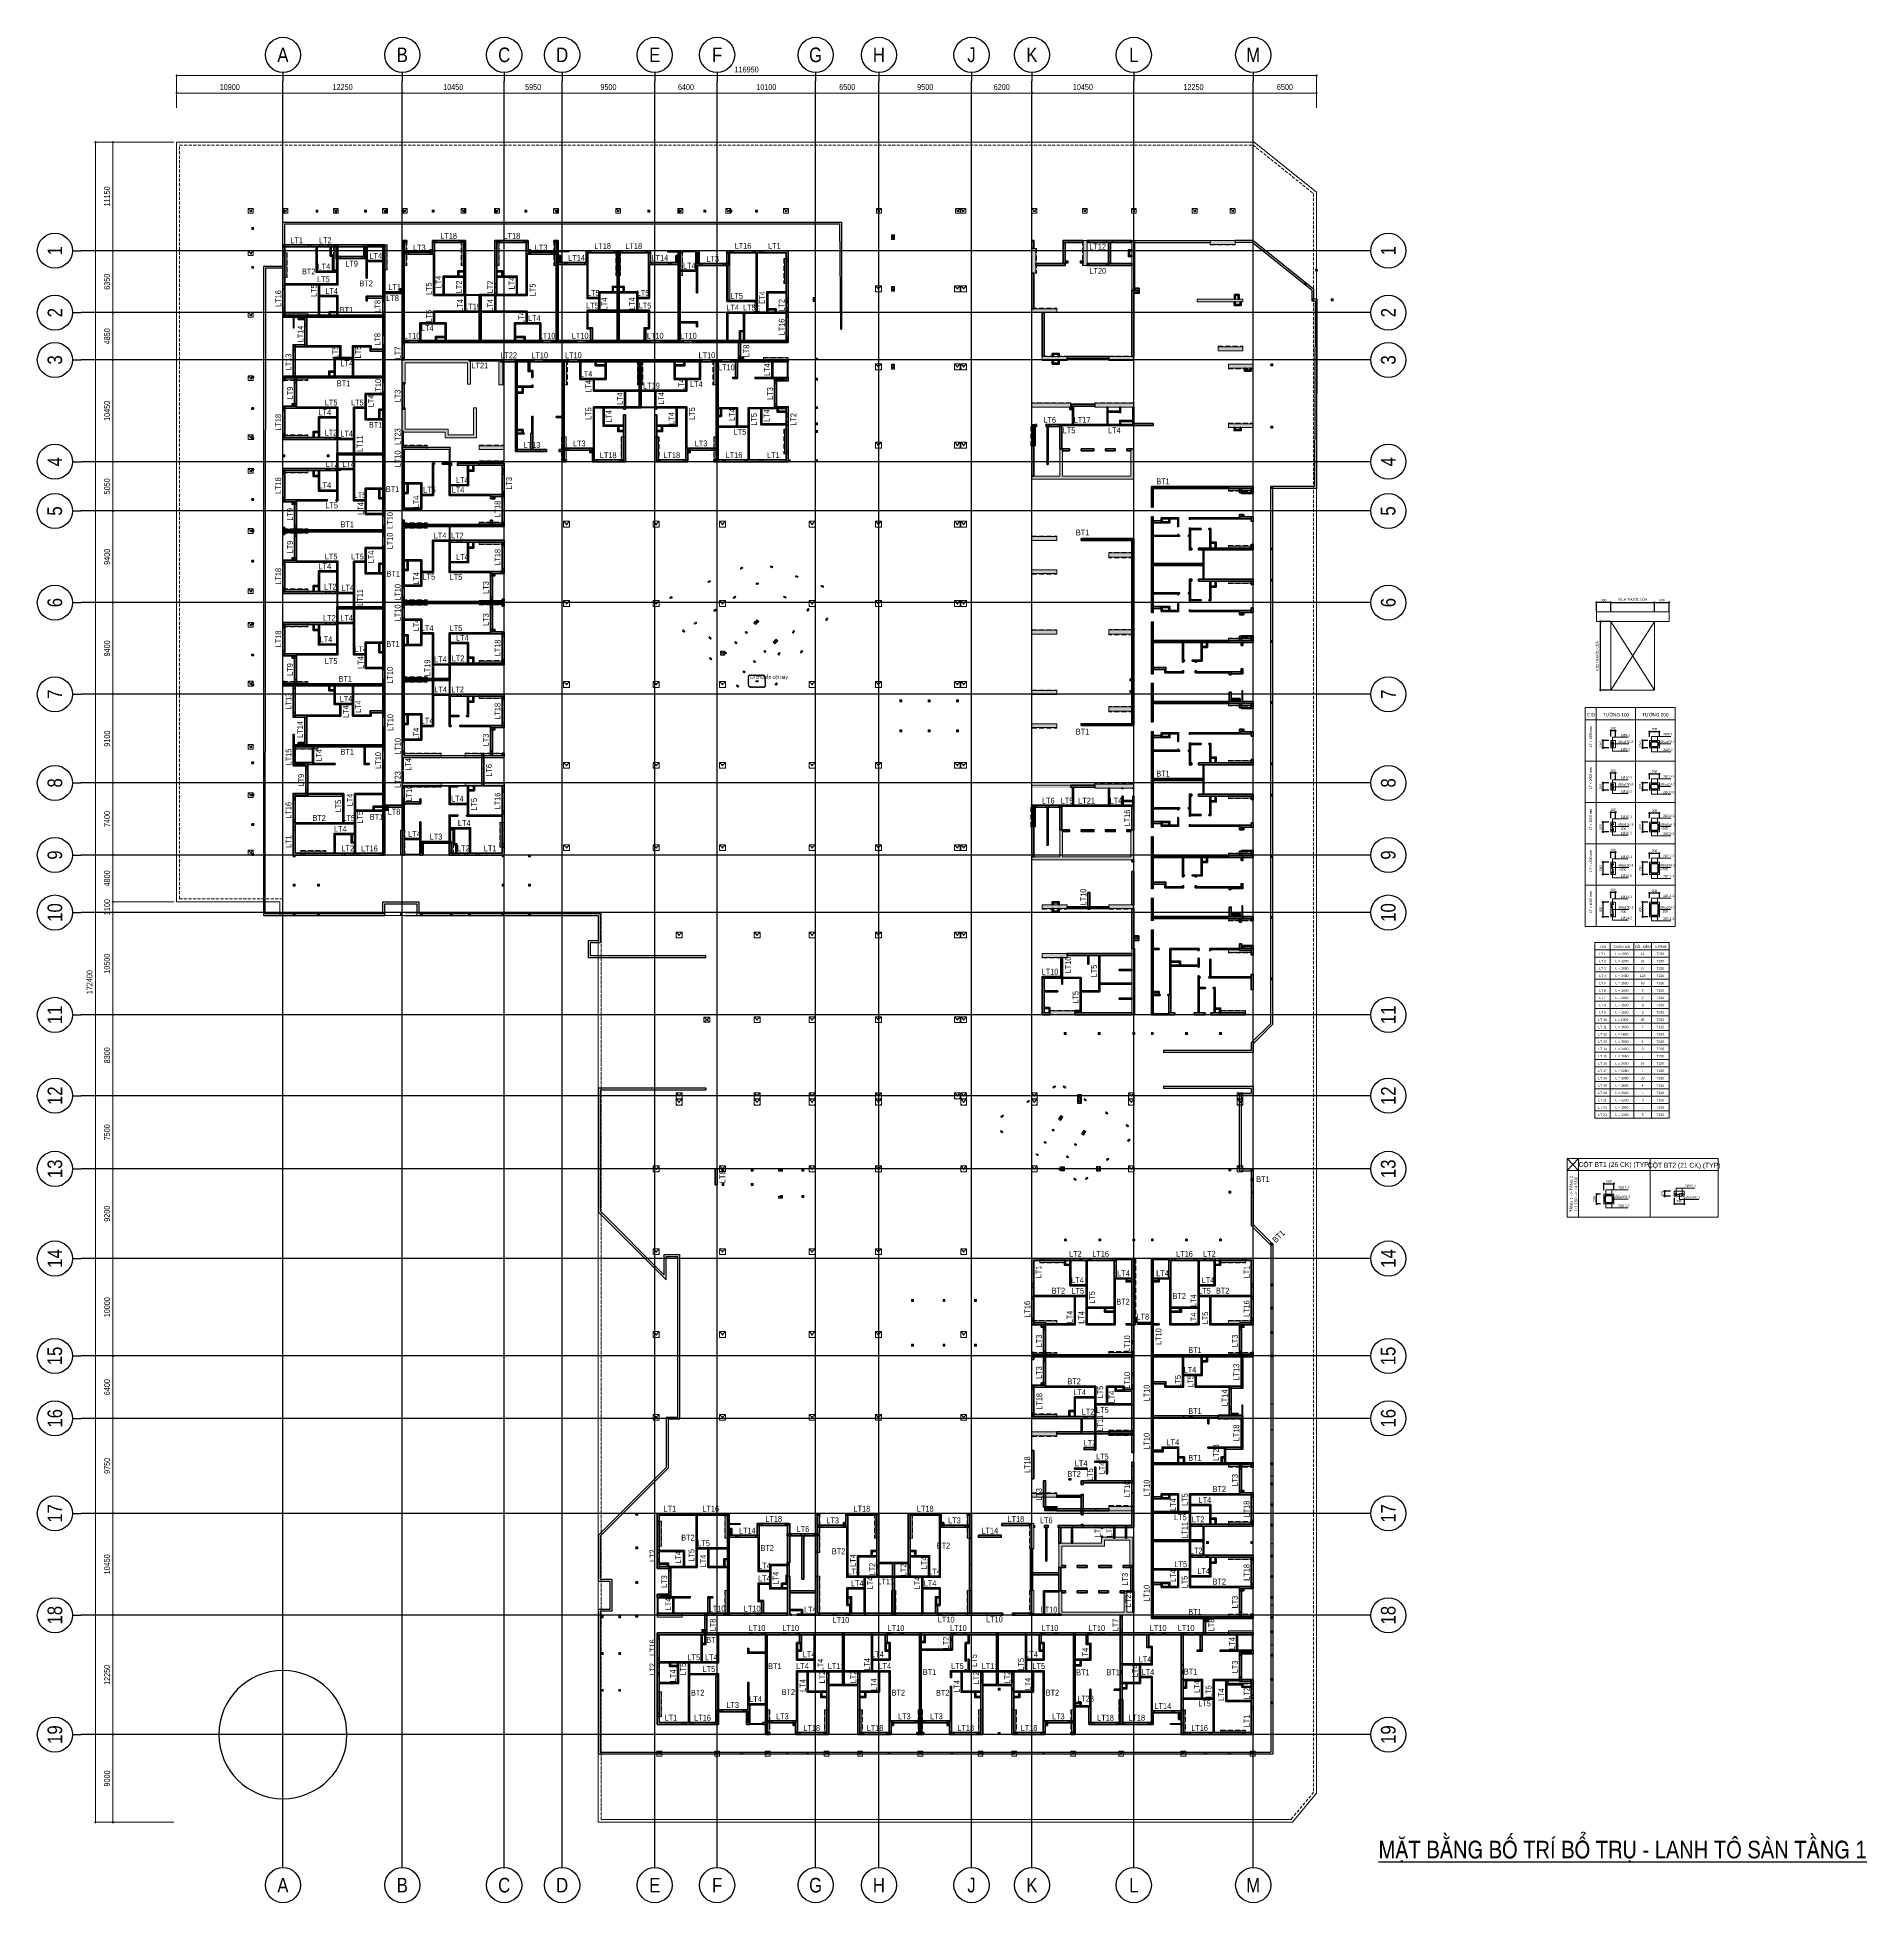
# Model space of a CAD drawing. Header units: millimetres. Extents: x -25197 to 555828, y -17247 to 174153.
# Drawn here: x 368139 to 555828, y -17247 to 174153 of the extents above; entities that cross this region are included whole.
import ezdxf
from ezdxf.enums import TextEntityAlignment as Align

# ---------------------------------------------------------------- set-up
doc = ezdxf.new("R2010")
doc.units = ezdxf.units.MM
doc.header["$LTSCALE"] = 250
for name, pattern in [('CHG_XX_Cot_Tang 1$0$$AUDIT_BAD_LTYPE3', [0]), ('CHG_XX_Cot_Tang 1$0$CENTER', [20.2, 12.7, -2.5, 2.5, -2.5]), ('CHG_XX_Cot_Tang 1$0$CENTER2', [28.575, 19.05, -3.175, 3.175, -3.175]), ('CHG_XX_Cot_Tang 1$0$HIDDEN', [0.375, 0.25, -0.125]), ('CHG_XX_Cot_Tang 1$0$MB_Luoi truc$0$HTT Hidden 21', [3, 2, -1]), ('CHG_XX_Luoi truc$0$MB_Luoi truc$0$Center101', [13, 10, -1, 1, -1]), ('MB Can ho 1.5PN$0$HIDDEN', [0.375, 0.25, -0.125]), ('MB Can ho 1.5PN-type b$0$HIDDEN', [0.375, 0.25, -0.125]), ('MB Can ho 2PN goc$0$HIDDEN', [0.375, 0.25, -0.125]), ('MB Can ho 2PN goc-Type B$0$HIDDEN', [0.375, 0.25, -0.125]), ('MB Can ho 2PN goc-Type C$0$HIDDEN', [0.375, 0.25, -0.125]), ('MB Can ho 3PN_103m2$0$HIDDEN', [0.375, 0.25, -0.125])]:
    doc.linetypes.add(name, pattern=pattern)
for name, color, linetype, lineweight in [('CDAI', 8, 'Continuous', 35), ("CHG_XX_Cot_Tang 1$0$'S_Steel_Cont_2 Normal", 2, 'Continuous', 25), ("CHG_XX_Cot_Tang 1$0$'S_Steel_Cont_2 Normal_Plate", 150, 'Continuous', 15), ('CHG_XX_Cot_Tang 1$0$Ap0311_H', 8, 'Continuous', 15), ('CHG_XX_Cot_Tang 1$0$Cot thep', 51, 'Continuous', 15), ('CHG_XX_Cot_Tang 1$0$MB_Luoi truc$0$Dim 300', 1, 'Continuous', 5), ('CHG_XX_Cot_Tang 1$0$Net thay Tuong', 3, 'Continuous', 20), ('CHG_XX_Cot_Tang 1$0$NS-DuongBao', 3, 'Continuous', 18), ('CHG_XX_Cot_Tang 1$0$NS-Pier', 150, 'Continuous', 9), ('CHG_XX_Cot_Tang 1$0$NS-Pier @ 1 VP1', 150, 'Continuous', 9), ('CHG_XX_Cot_Tang 1$0$NS-Pier @ 1 VP2', 150, 'Continuous', 9), ('CHG_XX_Cot_Tang 1$0$NS-Pier @ 1 VP3', 150, 'Continuous', 9), ('CHG_XX_Cot_Tang 1$0$NS-Pier @ 1 VPModel', 150, 'Continuous', 9), ('CHG_XX_Cot_Tang 1$0$NS-Pier @ 100', 150, 'Continuous', 9), ('CHG_XX_Cot_Tang 1$0$NS-Pier @ 150', 150, 'Continuous', 9), ('CHG_XX_Cot_Tang 1$0$NS-Pier @ 200', 150, 'Continuous', 9), ('CHG_XX_Cot_Tang 1$0$NS-Pier @ 350', 150, 'Continuous', 9), ('CHG_XX_Cot_Tang 1$0$S_Concrete_Cont_2 Normal', 2, 'Continuous', 13), ('CTHEP', 2, 'Continuous', 50), ('DBAO', 3, 'Continuous', 13), ('DGIONG', 4, 'Continuous', 15), ('KTH', 154, 'Continuous', 15), ('MB Can ho 1.5PN$0$Wall Line', 4, 'Continuous', 70), ('MB Can ho 1.5PN-type b$0$Wall Line', 4, 'Continuous', 70), ('MB Can ho 1PN$0$Wall Line', 4, 'Continuous', 70), ('MB Can ho 2PN goc$0$Wall Line', 4, 'Continuous', 70), ('MB Can ho 2PN goc-Type B$0$Wall Line', 4, 'Continuous', 70), ('MB Can ho 2PN goc-Type C$0$Wall Line', 4, 'Continuous', 70), ('MB Can ho 2PN$0$Wall Line', 4, 'Continuous', 70), ('mb can ho 2pn_TW A$0$Wall Line', 4, 'Continuous', 70), ('mb can ho 2pn_tw c$0$Wall Line', 4, 'Continuous', 70), ('MB Can ho 3PN_101m2$0$Wall Line', 4, 'Continuous', 70), ('mb can ho 3pn_101m2_type 2$0$Wall Line', 4, 'Continuous', 70), ('MB Can ho 3PN_103m2$0$Wall Line', 4, 'Continuous', 70), ('mb tang 1 TWB$0$Net cat Tuong', 4, 'Continuous', 40), ('mb tang 1 TWB$0$Net Thay khac', 30, 'Continuous', 15), ('mb tang 1 TWB$0$Wall Line', 4, 'Continuous', 70), ('mb tang 1 TWC$0$Net cat Tuong', 4, 'Continuous', 40), ('mb tang 1 TWC$0$Wall Line', 4, 'Continuous', 70), ('mb_unitmix twa 1-20$0$Wall Line', 4, 'Continuous', 70), ('mb_unitmix twc 1-20$0$Wall Line', 4, 'Continuous', 70), ('Net cat Tuong', 4, 'Continuous', 9), ('STICK', 1, 'Continuous', 15)]:
    doc.layers.add(name, color=color, linetype=linetype, lineweight=lineweight)
for name, color, linetype in [('CHG_XX_Cot_Tang 1$0$$AUDIT_BAD_LAYER1', 7, 'Continuous'), ("CHG_XX_Cot_Tang 1$0$'S_Concrete_Center_1", 8, 'CHG_XX_Cot_Tang 1$0$CENTER2'), ("CHG_XX_Cot_Tang 1$0$'S_General_Hatch_8", 8, 'Continuous'), ("CHG_XX_Cot_Tang 1$0$'S_Steel_ Bold", 8, 'Continuous'), ('CHG_XX_Cot_Tang 1$0$cot 500 dung +850', 1, 'Continuous'), ('CHG_XX_Cot_Tang 1$0$mb_cot tang 1-3$0$Concrete Line', 6, 'Continuous'), ('CHG_XX_Cot_Tang 1$0$TEXT P X', 1, 'Continuous'), ('CHG_XX_Cot_Tang 1$0$Vach VH3', 3, 'Continuous'), ('CHG_XX_Luoi truc$0$Grid', 34, 'Continuous'), ('CHG_XX_Luoi truc$0$Grid Line', 8, 'CHG_XX_Luoi truc$0$MB_Luoi truc$0$Center101'), ('MB Can ho 1.5PN$0$Brick Wall', 4, 'Continuous'), ('MB Can ho 1.5PN-type b$0$Brick Wall', 4, 'Continuous'), ('MB Can ho 1PN$0$Brick Wall', 4, 'Continuous'), ('MB Can ho 2PN goc$0$Brick Wall', 4, 'Continuous'), ('MB Can ho 2PN goc-Type B$0$Brick Wall', 4, 'Continuous'), ('MB Can ho 2PN goc-Type C$0$Brick Wall', 4, 'Continuous'), ('mb can ho 2pn_TW A$0$Brick Wall', 4, 'Continuous'), ('MB Can ho 3PN_103m2$0$Brick Wall', 4, 'Continuous'), ('mb tang 1 TWB$0$Brick Wall', 4, 'Continuous'), ('mb tang 1 TWB$0$Door', 20, 'Continuous'), ('mb tang 1 TWB$0$Wall Hatch', 134, 'Continuous'), ('mb tang 1 TWC$0$Brick Wall', 4, 'Continuous'), ('mb tang 1 TWC$0$Glass', 1, 'Continuous'), ('mb_unitmix twa 1-20$0$Brick Wall', 4, 'Continuous'), ('mb_unitmix twa 1-20$0$Wall Hatch', 134, 'Continuous'), ('mb_unitmix twc 1-20$0$Brick Wall', 4, 'Continuous'), ('mb_unitmix twc 1-20$0$Glass', 1, 'Continuous'), ('TEXT', 21, 'Continuous')]:
    doc.layers.add(name, color=color, linetype=linetype)
doc.styles.add('CHG_XX_Cot_Tang 1$0$MB_Luoi truc$0$Arial_C', font='arial.ttf', dxfattribs={"width": 0.85})
doc.styles.add('CHG_XX_Cot_Tang 1$0$TTP-HelCon', font='VHELVCN_0.TTF')
doc.styles.add('CHG_XX_Luoi truc$0$MB_Luoi truc$0$Grid A-F$0$VNI-HelveCB', font='VHELVCB_0.TTF')
doc.styles.add('TTP-HelCon', font='VHELVCN_0.TTF')
doc.dimstyles.new('CHG_XX_Cot_Tang 1$0$MB_Luoi truc$0$Dim 300 (A1-A2)', dxfattribs={"dimscale": 300, "dimtxt": 2, "dimasz": 0.7, "dimexe": 0, "dimexo": 1, "dimgap": 1, "dimtad": 1, "dimdec": 0, "dimzin": 12, "dimdsep": 46, "dimtxsty": 'CHG_XX_Cot_Tang 1$0$MB_Luoi truc$0$Arial_C', "dimblk": 'CHG_XX_Cot_Tang 1$0$MB_Luoi truc$0$_Dot', "dimcen": 1, "dimclrd": 256, "dimclre": 256, "dimclrt": 3, "dimadec": 0, "dimazin": 0, "dimtfac": 1, "dimtdec": 0, "dimtix": 1, "dimtmove": 2, "dimatfit": 3, "dimldrblk": 'CHG_XX_Cot_Tang 1$0$MB_Luoi truc$0$HTT Arrow 30', "dimfxl": 1, "dimtolj": 1, "dimtzin": 0, "dimarcsym": 0})
doc.dimstyles.new('TTP-20', dxfattribs={"dimscale": 100, "dimtxt": 2.5, "dimasz": 1, "dimexe": 1, "dimexo": 0.0625, "dimgap": 0.09, "dimtad": 0, "dimtoh": 1, "dimdec": 4, "dimlfac": 0.2, "dimrnd": 1, "dimdsep": 46, "dimtxsty": 'TTP-HelCon', "dimblk": 'Stick', "dimcen": 0.09, "dimdle": 1.5, "dimclrd": 256, "dimclre": 256, "dimclrt": 7, "dimadec": 0, "dimazin": 0, "dimtfac": 1, "dimtdec": 4, "dimtix": 1, "dimtmove": 0, "dimatfit": 3, "dimfxl": 1, "dimtvp": 1, "dimtolj": 1, "dimtzin": 0, "dimarcsym": 0})
pattern_1 = [(45, (-1195032.71, 16882.05), (-70.710678, 70.710678), [])]
pattern_2 = [(45, (-1196782.71, 16882.05), (-70.710678, 70.710678), [])]
pattern_3 = [(45, (-1194282.71, 16882.05), (-70.710678, 70.710678), [])]
pattern_4 = [(45, (-1197782.71, 16882.05), (-70.710678, 70.710678), [])]
pattern_5 = [(45, (-1195982.71, 16882.05), (-70.710678, 70.710678), [])]
pattern_6 = [(45, (-1198632.71, 16882.05), (-70.710678, 70.710678), [])]
pattern_7 = [(45, (-1204182.71, 16882.05), (-70.710678, 70.710678), [])]
pattern_8 = [(45, (-1203132.71, 16882.05), (-70.710678, 70.710678), [])]
pattern_9 = [(45, (-1199782.71, 16282.05), (-70.710678, 70.710678), [])]
pattern_10 = [(45, (-1199782.71, 21282.05), (-70.710678, 70.710678), [])]
pattern_11 = [(45, (-1199782.71, 15732.05), (-70.710678, 70.710678), [])]
pattern_12 = [(45, (-1199782.71, 23732.05), (-70.710678, 70.710678), [])]
pattern_13 = [(45, (-1194032.71, 16982.05), (-70.710678, 70.710678), [])]
pattern_14 = [(45, (-1199782.71, 14032.05), (-70.710678, 70.710678), [])]
pattern_15 = [(45, (-1200932.71, 16882.05), (-70.710678, 70.710678), [])]
pattern_16 = [(45, (-5225, 10725), (-70.7107, 70.7107), [])]

# ---------------------------------------------------------------- blocks, each defined once
blk = doc.blocks.new('Stick')
at = {"layer": 'STICK'}
h = blk.add_hatch(color=256, dxfattribs=at)
edge = h.paths.add_edge_path()
edge.add_line((0.3, 0.5), (-0.5, -0.3))
edge.add_arc((-0.4, -0.4), 0.141, 135, 315)
edge.add_line((-0.3, -0.5), (0.5, 0.3))
edge.add_arc((0.4, 0.4), 0.141, 315, 495)
blk.add_line((1, 0), (-1, 0), dxfattribs=at)
blk.add_lwpolyline([(0.3, 0.5), (-0.5, -0.3, 1), (-0.3, -0.5), (0.5, 0.3, 1), (0.3, 0.5, 1)], format="xyb", dxfattribs=at)
blk = doc.blocks.new('*D2094')
at = {"layer": 'Defpoints', "color": 0, "transparency": 16777216}
for p in [(529369, 101990), (528769, 101240), (529369, 101240)]:
    blk.add_point(p, dxfattribs=at)
at = {"layer": 'KTH', "lineweight": -2, "transparency": 16777216}
for p, q in [((529363, 101990), (528669, 101990)), ((528769, 101890), (528769, 101340)), ((529363, 101240), (528669, 101240))]:
    blk.add_line(p, q, dxfattribs=at)
at = {"layer": 'KTH', "lineweight": -2, "transparency": 16777216, "xscale": 100, "yscale": 100, "zscale": 100}
for p, rotation in [((528769, 101990), 90), ((528769, 101240), 270)]:
    blk.add_blockref('Stick', p, dxfattribs=dict(at, rotation=rotation))
at = {"layer": 'KTH', "color": 7, "transparency": 16777216, "insert": (528514, 101615), "char_height": 250, "attachment_point": 5, "rotation": 90, "style": 'TTP-HelCon'}
blk.add_mtext('\\A1;150', dxfattribs=at)
blk = doc.blocks.new('*D2095')
at = {"layer": 'Defpoints', "color": 0, "transparency": 16777216}
for p in [(529566, 102988), (529566, 102388), (530066, 102388)]:
    blk.add_point(p, dxfattribs=at)
at = {"layer": 'KTH', "lineweight": -2, "transparency": 16777216}
for p, q in [((529566, 102395), (529566, 103088)), ((529966, 102988), (529666, 102988)), ((530066, 102395), (530066, 103088))]:
    blk.add_line(p, q, dxfattribs=at)
at = {"layer": 'KTH', "lineweight": -2, "transparency": 16777216, "xscale": 100, "yscale": 100, "zscale": 100, "rotation": 180}
blk.add_blockref('Stick', (529566, 102988), dxfattribs=at)
at = {"layer": 'KTH', "lineweight": -2, "transparency": 16777216, "xscale": 100, "yscale": 100, "zscale": 100}
blk.add_blockref('Stick', (530066, 102988), dxfattribs=at)
at = {"layer": 'KTH', "color": 7, "transparency": 16777216, "insert": (529816, 103244), "char_height": 250, "attachment_point": 5, "style": 'TTP-HelCon'}
blk.add_mtext('\\A1;100', dxfattribs=at)
blk = doc.blocks.new('*D2096')
at = {"layer": 'Defpoints', "color": 0, "transparency": 16777216}
for p in [(533555, 102900), (533555, 102384), (534555, 102384)]:
    blk.add_point(p, dxfattribs=at)
at = {"layer": 'KTH', "lineweight": -2, "transparency": 16777216}
for p, q in [((533555, 102391), (533555, 103000)), ((534455, 102900), (533655, 102900)), ((534555, 102391), (534555, 103000))]:
    blk.add_line(p, q, dxfattribs=at)
at = {"layer": 'KTH', "lineweight": -2, "transparency": 16777216, "xscale": 100, "yscale": 100, "zscale": 100, "rotation": 180}
blk.add_blockref('Stick', (533555, 102900), dxfattribs=at)
at = {"layer": 'KTH', "lineweight": -2, "transparency": 16777216, "xscale": 100, "yscale": 100, "zscale": 100}
blk.add_blockref('Stick', (534555, 102900), dxfattribs=at)
at = {"layer": 'KTH', "color": 7, "transparency": 16777216, "insert": (534055, 103156), "char_height": 250, "attachment_point": 5, "style": 'TTP-HelCon'}
blk.add_mtext('\\A1;200', dxfattribs=at)
blk = doc.blocks.new('*D2097')
at = {"layer": 'Defpoints', "color": 0, "transparency": 16777216}
for p in [(533367, 101990), (532837, 101240), (533367, 101240)]:
    blk.add_point(p, dxfattribs=at)
at = {"layer": 'KTH', "lineweight": -2, "transparency": 16777216}
for p, q in [((533361, 101990), (532737, 101990)), ((532837, 101890), (532837, 101340)), ((533361, 101240), (532737, 101240))]:
    blk.add_line(p, q, dxfattribs=at)
at = {"layer": 'KTH', "lineweight": -2, "transparency": 16777216, "xscale": 100, "yscale": 100, "zscale": 100}
for p, rotation in [((532837, 101990), 90), ((532837, 101240), 270)]:
    blk.add_blockref('Stick', p, dxfattribs=dict(at, rotation=rotation))
at = {"layer": 'KTH', "color": 7, "transparency": 16777216, "insert": (532581, 101615), "char_height": 250, "attachment_point": 5, "rotation": 90, "style": 'TTP-HelCon'}
blk.add_mtext('\\A1;150', dxfattribs=at)
blk = doc.blocks.new('*D2098')
at = {"layer": 'Defpoints', "color": 0, "transparency": 16777216}
for p in [(528769, 92627), (529369, 93627), (529369, 92627)]:
    blk.add_point(p, dxfattribs=at)
at = {"layer": 'KTH', "lineweight": -2, "transparency": 16777216}
for p, q in [((529363, 93627), (528669, 93627)), ((529363, 92627), (528669, 92627)), ((528769, 93527), (528769, 92727))]:
    blk.add_line(p, q, dxfattribs=at)
at = {"layer": 'KTH', "lineweight": -2, "transparency": 16777216, "xscale": 100, "yscale": 100, "zscale": 100}
for p, rotation in [((528769, 93627), 90), ((528769, 92627), 270)]:
    blk.add_blockref('Stick', p, dxfattribs=dict(at, rotation=rotation))
at = {"layer": 'KTH', "color": 7, "transparency": 16777216, "insert": (528514, 93127), "char_height": 250, "attachment_point": 5, "rotation": 90, "style": 'TTP-HelCon'}
blk.add_mtext('\\A1;200', dxfattribs=at)
blk = doc.blocks.new('*D2099')
at = {"layer": 'Defpoints', "color": 0, "transparency": 16777216}
for p in [(529566, 94626), (529566, 94026), (530066, 94026)]:
    blk.add_point(p, dxfattribs=at)
at = {"layer": 'KTH', "lineweight": -2, "transparency": 16777216}
for p, q in [((529566, 94032), (529566, 94726)), ((529966, 94626), (529666, 94626)), ((530066, 94032), (530066, 94726))]:
    blk.add_line(p, q, dxfattribs=at)
at = {"layer": 'KTH', "lineweight": -2, "transparency": 16777216, "xscale": 100, "yscale": 100, "zscale": 100, "rotation": 180}
blk.add_blockref('Stick', (529566, 94626), dxfattribs=at)
at = {"layer": 'KTH', "lineweight": -2, "transparency": 16777216, "xscale": 100, "yscale": 100, "zscale": 100}
blk.add_blockref('Stick', (530066, 94626), dxfattribs=at)
at = {"layer": 'KTH', "color": 7, "transparency": 16777216, "insert": (529816, 94881), "char_height": 250, "attachment_point": 5, "style": 'TTP-HelCon'}
blk.add_mtext('\\A1;100', dxfattribs=at)
blk = doc.blocks.new('*D2082')
at = {"layer": 'Defpoints', "color": 0, "transparency": 16777216}
for p in [(533555, 94537), (533555, 94021), (534555, 94021)]:
    blk.add_point(p, dxfattribs=at)
at = {"layer": 'KTH', "lineweight": -2, "transparency": 16777216}
for p, q in [((533555, 94028), (533555, 94637)), ((534455, 94537), (533655, 94537)), ((534555, 94028), (534555, 94637))]:
    blk.add_line(p, q, dxfattribs=at)
at = {"layer": 'KTH', "lineweight": -2, "transparency": 16777216, "xscale": 100, "yscale": 100, "zscale": 100, "rotation": 180}
blk.add_blockref('Stick', (533555, 94537), dxfattribs=at)
at = {"layer": 'KTH', "lineweight": -2, "transparency": 16777216, "xscale": 100, "yscale": 100, "zscale": 100}
blk.add_blockref('Stick', (534555, 94537), dxfattribs=at)
at = {"layer": 'KTH', "color": 7, "transparency": 16777216, "insert": (534055, 94793), "char_height": 250, "attachment_point": 5, "style": 'TTP-HelCon'}
blk.add_mtext('\\A1;200', dxfattribs=at)
blk = doc.blocks.new('*D2083')
at = {"layer": 'Defpoints', "color": 0, "transparency": 16777216}
for p in [(532837, 92627), (533367, 93627), (533367, 92627)]:
    blk.add_point(p, dxfattribs=at)
at = {"layer": 'KTH', "lineweight": -2, "transparency": 16777216}
for p, q in [((533361, 93627), (532737, 93627)), ((533361, 92627), (532737, 92627)), ((532837, 93527), (532837, 92727))]:
    blk.add_line(p, q, dxfattribs=at)
at = {"layer": 'KTH', "lineweight": -2, "transparency": 16777216, "xscale": 100, "yscale": 100, "zscale": 100}
for p, rotation in [((532837, 93627), 90), ((532837, 92627), 270)]:
    blk.add_blockref('Stick', p, dxfattribs=dict(at, rotation=rotation))
at = {"layer": 'KTH', "color": 7, "transparency": 16777216, "insert": (532581, 93127), "char_height": 250, "attachment_point": 5, "rotation": 90, "style": 'TTP-HelCon'}
blk.add_mtext('\\A1;200', dxfattribs=at)
blk = doc.blocks.new('*D2084')
at = {"layer": 'Defpoints', "color": 0, "transparency": 16777216}
for p in [(529369, 97643), (528769, 96893), (529369, 96893)]:
    blk.add_point(p, dxfattribs=at)
at = {"layer": 'KTH', "lineweight": -2, "transparency": 16777216}
for p, q in [((529363, 97643), (528669, 97643)), ((529363, 96893), (528669, 96893)), ((528769, 97543), (528769, 96993))]:
    blk.add_line(p, q, dxfattribs=at)
at = {"layer": 'KTH', "lineweight": -2, "transparency": 16777216, "xscale": 100, "yscale": 100, "zscale": 100}
for p, rotation in [((528769, 97643), 90), ((528769, 96893), 270)]:
    blk.add_blockref('Stick', p, dxfattribs=dict(at, rotation=rotation))
at = {"layer": 'KTH', "color": 7, "transparency": 16777216, "insert": (528514, 97268), "char_height": 250, "attachment_point": 5, "rotation": 90, "style": 'TTP-HelCon'}
blk.add_mtext('\\A1;150', dxfattribs=at)
blk = doc.blocks.new('*D2085')
at = {"layer": 'Defpoints', "color": 0, "transparency": 16777216}
for p in [(529566, 98642), (529566, 98042), (530066, 98042)]:
    blk.add_point(p, dxfattribs=at)
at = {"layer": 'KTH', "lineweight": -2, "transparency": 16777216}
for p, q in [((529566, 98048), (529566, 98742)), ((529966, 98642), (529666, 98642)), ((530066, 98048), (530066, 98742))]:
    blk.add_line(p, q, dxfattribs=at)
at = {"layer": 'KTH', "lineweight": -2, "transparency": 16777216, "xscale": 100, "yscale": 100, "zscale": 100, "rotation": 180}
blk.add_blockref('Stick', (529566, 98642), dxfattribs=at)
at = {"layer": 'KTH', "lineweight": -2, "transparency": 16777216, "xscale": 100, "yscale": 100, "zscale": 100}
blk.add_blockref('Stick', (530066, 98642), dxfattribs=at)
at = {"layer": 'KTH', "color": 7, "transparency": 16777216, "insert": (529816, 98897), "char_height": 250, "attachment_point": 5, "style": 'TTP-HelCon'}
blk.add_mtext('\\A1;100', dxfattribs=at)
blk = doc.blocks.new('*D2086')
at = {"layer": 'Defpoints', "color": 0, "transparency": 16777216}
for p in [(533555, 98553), (533555, 98037), (534555, 98037)]:
    blk.add_point(p, dxfattribs=at)
at = {"layer": 'KTH', "lineweight": -2, "transparency": 16777216}
for p, q in [((533555, 98044), (533555, 98653)), ((534455, 98553), (533655, 98553)), ((534555, 98044), (534555, 98653))]:
    blk.add_line(p, q, dxfattribs=at)
at = {"layer": 'KTH', "lineweight": -2, "transparency": 16777216, "xscale": 100, "yscale": 100, "zscale": 100, "rotation": 180}
blk.add_blockref('Stick', (533555, 98553), dxfattribs=at)
at = {"layer": 'KTH', "lineweight": -2, "transparency": 16777216, "xscale": 100, "yscale": 100, "zscale": 100}
blk.add_blockref('Stick', (534555, 98553), dxfattribs=at)
at = {"layer": 'KTH', "color": 7, "transparency": 16777216, "insert": (534055, 98809), "char_height": 250, "attachment_point": 5, "style": 'TTP-HelCon'}
blk.add_mtext('\\A1;200', dxfattribs=at)
blk = doc.blocks.new('*D2087')
at = {"layer": 'Defpoints', "color": 0, "transparency": 16777216}
for p in [(533367, 97643), (532837, 96893), (533367, 96893)]:
    blk.add_point(p, dxfattribs=at)
at = {"layer": 'KTH', "lineweight": -2, "transparency": 16777216}
for p, q in [((533361, 97643), (532737, 97643)), ((533361, 96893), (532737, 96893)), ((532837, 97543), (532837, 96993))]:
    blk.add_line(p, q, dxfattribs=at)
at = {"layer": 'KTH', "lineweight": -2, "transparency": 16777216, "xscale": 100, "yscale": 100, "zscale": 100}
for p, rotation in [((532837, 97643), 90), ((532837, 96893), 270)]:
    blk.add_blockref('Stick', p, dxfattribs=dict(at, rotation=rotation))
at = {"layer": 'KTH', "color": 7, "transparency": 16777216, "insert": (532581, 97268), "char_height": 250, "attachment_point": 5, "rotation": 90, "style": 'TTP-HelCon'}
blk.add_mtext('\\A1;150', dxfattribs=at)
blk = doc.blocks.new('*D2088')
at = {"layer": 'Defpoints', "color": 0, "transparency": 16777216}
for p in [(528769, 88258), (529369, 89508), (529369, 88258)]:
    blk.add_point(p, dxfattribs=at)
at = {"layer": 'KTH', "lineweight": -2, "transparency": 16777216}
for p, q in [((529363, 89508), (528669, 89508)), ((529363, 88258), (528669, 88258)), ((528769, 89408), (528769, 88358))]:
    blk.add_line(p, q, dxfattribs=at)
at = {"layer": 'KTH', "lineweight": -2, "transparency": 16777216, "xscale": 100, "yscale": 100, "zscale": 100}
for p, rotation in [((528769, 89508), 90), ((528769, 88258), 270)]:
    blk.add_blockref('Stick', p, dxfattribs=dict(at, rotation=rotation))
at = {"layer": 'KTH', "color": 7, "transparency": 16777216, "insert": (528514, 88883), "char_height": 250, "attachment_point": 5, "rotation": 90, "style": 'TTP-HelCon'}
blk.add_mtext('\\A1;250', dxfattribs=at)
blk = doc.blocks.new('*D2089')
at = {"layer": 'Defpoints', "color": 0, "transparency": 16777216}
for p in [(529566, 90506), (529566, 89906), (530066, 89906)]:
    blk.add_point(p, dxfattribs=at)
at = {"layer": 'KTH', "lineweight": -2, "transparency": 16777216}
for p, q in [((529566, 89912), (529566, 90606)), ((529966, 90506), (529666, 90506)), ((530066, 89912), (530066, 90606))]:
    blk.add_line(p, q, dxfattribs=at)
at = {"layer": 'KTH', "lineweight": -2, "transparency": 16777216, "xscale": 100, "yscale": 100, "zscale": 100, "rotation": 180}
blk.add_blockref('Stick', (529566, 90506), dxfattribs=at)
at = {"layer": 'KTH', "lineweight": -2, "transparency": 16777216, "xscale": 100, "yscale": 100, "zscale": 100}
blk.add_blockref('Stick', (530066, 90506), dxfattribs=at)
at = {"layer": 'KTH', "color": 7, "transparency": 16777216, "insert": (529816, 90762), "char_height": 250, "attachment_point": 5, "style": 'TTP-HelCon'}
blk.add_mtext('\\A1;100', dxfattribs=at)
blk = doc.blocks.new('*D2090')
at = {"layer": 'Defpoints', "color": 0, "transparency": 16777216}
for p in [(533555, 90418), (533555, 89902), (534555, 89902)]:
    blk.add_point(p, dxfattribs=at)
at = {"layer": 'KTH', "lineweight": -2, "transparency": 16777216}
for p, q in [((533555, 89908), (533555, 90518)), ((534455, 90418), (533655, 90418)), ((534555, 89908), (534555, 90518))]:
    blk.add_line(p, q, dxfattribs=at)
at = {"layer": 'KTH', "lineweight": -2, "transparency": 16777216, "xscale": 100, "yscale": 100, "zscale": 100, "rotation": 180}
blk.add_blockref('Stick', (533555, 90418), dxfattribs=at)
at = {"layer": 'KTH', "lineweight": -2, "transparency": 16777216, "xscale": 100, "yscale": 100, "zscale": 100}
blk.add_blockref('Stick', (534555, 90418), dxfattribs=at)
at = {"layer": 'KTH', "color": 7, "transparency": 16777216, "insert": (534055, 90673), "char_height": 250, "attachment_point": 5, "style": 'TTP-HelCon'}
blk.add_mtext('\\A1;200', dxfattribs=at)
blk = doc.blocks.new('*D2091')
at = {"layer": 'Defpoints', "color": 0, "transparency": 16777216}
for p in [(532837, 88258), (533367, 89508), (533367, 88258)]:
    blk.add_point(p, dxfattribs=at)
at = {"layer": 'KTH', "lineweight": -2, "transparency": 16777216}
for p, q in [((533361, 89508), (532737, 89508)), ((533361, 88258), (532737, 88258)), ((532837, 89408), (532837, 88358))]:
    blk.add_line(p, q, dxfattribs=at)
at = {"layer": 'KTH', "lineweight": -2, "transparency": 16777216, "xscale": 100, "yscale": 100, "zscale": 100}
for p, rotation in [((532837, 89508), 90), ((532837, 88258), 270)]:
    blk.add_blockref('Stick', p, dxfattribs=dict(at, rotation=rotation))
at = {"layer": 'KTH', "color": 7, "transparency": 16777216, "insert": (532581, 88883), "char_height": 250, "attachment_point": 5, "rotation": 90, "style": 'TTP-HelCon'}
blk.add_mtext('\\A1;250', dxfattribs=at)
blk = doc.blocks.new('*D2092')
at = {"layer": 'Defpoints', "color": 0, "transparency": 16777216}
for p in [(529369, 85411), (528769, 83911), (529369, 83911)]:
    blk.add_point(p, dxfattribs=at)
at = {"layer": 'KTH', "lineweight": -2, "transparency": 16777216}
for p, q in [((529363, 85411), (528669, 85411)), ((528769, 85311), (528769, 84011)), ((529363, 83911), (528669, 83911))]:
    blk.add_line(p, q, dxfattribs=at)
at = {"layer": 'KTH', "lineweight": -2, "transparency": 16777216, "xscale": 100, "yscale": 100, "zscale": 100}
for p, rotation in [((528769, 85411), 90), ((528769, 83911), 270)]:
    blk.add_blockref('Stick', p, dxfattribs=dict(at, rotation=rotation))
at = {"layer": 'KTH', "color": 7, "transparency": 16777216, "insert": (528514, 84661), "char_height": 250, "attachment_point": 5, "rotation": 90, "style": 'TTP-HelCon'}
blk.add_mtext('\\A1;300', dxfattribs=at)
blk = doc.blocks.new('*D2093')
at = {"layer": 'Defpoints', "color": 0, "transparency": 16777216}
for p in [(529566, 86410), (529566, 85810), (530066, 85810)]:
    blk.add_point(p, dxfattribs=at)
at = {"layer": 'KTH', "lineweight": -2, "transparency": 16777216}
for p, q in [((529566, 85816), (529566, 86510)), ((529966, 86410), (529666, 86410)), ((530066, 85816), (530066, 86510))]:
    blk.add_line(p, q, dxfattribs=at)
at = {"layer": 'KTH', "lineweight": -2, "transparency": 16777216, "xscale": 100, "yscale": 100, "zscale": 100, "rotation": 180}
blk.add_blockref('Stick', (529566, 86410), dxfattribs=at)
at = {"layer": 'KTH', "lineweight": -2, "transparency": 16777216, "xscale": 100, "yscale": 100, "zscale": 100}
blk.add_blockref('Stick', (530066, 86410), dxfattribs=at)
at = {"layer": 'KTH', "color": 7, "transparency": 16777216, "insert": (529816, 86665), "char_height": 250, "attachment_point": 5, "style": 'TTP-HelCon'}
blk.add_mtext('\\A1;100', dxfattribs=at)
blk = doc.blocks.new('*D2080')
at = {"layer": 'Defpoints', "color": 0, "transparency": 16777216}
for p in [(533555, 86322), (533555, 85806), (534555, 85806)]:
    blk.add_point(p, dxfattribs=at)
at = {"layer": 'KTH', "lineweight": -2, "transparency": 16777216}
for p, q in [((533555, 85812), (533555, 86422)), ((534455, 86322), (533655, 86322)), ((534555, 85812), (534555, 86422))]:
    blk.add_line(p, q, dxfattribs=at)
at = {"layer": 'KTH', "lineweight": -2, "transparency": 16777216, "xscale": 100, "yscale": 100, "zscale": 100, "rotation": 180}
blk.add_blockref('Stick', (533555, 86322), dxfattribs=at)
at = {"layer": 'KTH', "lineweight": -2, "transparency": 16777216, "xscale": 100, "yscale": 100, "zscale": 100}
blk.add_blockref('Stick', (534555, 86322), dxfattribs=at)
at = {"layer": 'KTH', "color": 7, "transparency": 16777216, "insert": (534055, 86577), "char_height": 250, "attachment_point": 5, "style": 'TTP-HelCon'}
blk.add_mtext('\\A1;200', dxfattribs=at)
blk = doc.blocks.new('*D2081')
at = {"layer": 'Defpoints', "color": 0, "transparency": 16777216}
for p in [(533367, 85411), (532837, 83911), (533367, 83911)]:
    blk.add_point(p, dxfattribs=at)
at = {"layer": 'KTH', "lineweight": -2, "transparency": 16777216}
for p, q in [((533361, 85411), (532737, 85411)), ((532837, 85311), (532837, 84011)), ((533361, 83911), (532737, 83911))]:
    blk.add_line(p, q, dxfattribs=at)
at = {"layer": 'KTH', "lineweight": -2, "transparency": 16777216, "xscale": 100, "yscale": 100, "zscale": 100}
for p, rotation in [((532837, 85411), 90), ((532837, 83911), 270)]:
    blk.add_blockref('Stick', p, dxfattribs=dict(at, rotation=rotation))
at = {"layer": 'KTH', "color": 7, "transparency": 16777216, "insert": (532581, 84661), "char_height": 250, "attachment_point": 5, "rotation": 90, "style": 'TTP-HelCon'}
blk.add_mtext('\\A1;300', dxfattribs=at)
blk = doc.blocks.new('*D2076')
at = {"layer": 'Defpoints', "color": 0, "transparency": 16777216}
for p in [(528122, 55444), (528508, 55444), (528508, 54444)]:
    blk.add_point(p, dxfattribs=at)
at = {"layer": 'KTH', "lineweight": -2, "transparency": 16777216}
for p, q in [((528501, 55444), (528022, 55444)), ((528501, 54444), (528022, 54444)), ((528122, 54544), (528122, 55344))]:
    blk.add_line(p, q, dxfattribs=at)
at = {"layer": 'KTH', "lineweight": -2, "transparency": 16777216, "xscale": 100, "yscale": 100, "zscale": 100}
for p, rotation in [((528122, 55444), 90), ((528122, 54444), 270)]:
    blk.add_blockref('Stick', p, dxfattribs=dict(at, rotation=rotation))
at = {"layer": 'KTH', "color": 7, "transparency": 16777216, "insert": (527866, 54944), "char_height": 250, "attachment_point": 5, "rotation": 90, "style": 'TTP-HelCon'}
blk.add_mtext('\\A1;200', dxfattribs=at)
blk = doc.blocks.new('*D2077')
at = {"layer": 'Defpoints', "color": 0, "transparency": 16777216}
for p in [(528871, 55849), (529871, 56510), (529871, 55849)]:
    blk.add_point(p, dxfattribs=at)
at = {"layer": 'KTH', "lineweight": -2, "transparency": 16777216}
for p, q in [((528871, 55855), (528871, 56610)), ((528971, 56510), (529771, 56510)), ((529871, 55855), (529871, 56610))]:
    blk.add_line(p, q, dxfattribs=at)
at = {"layer": 'KTH', "lineweight": -2, "transparency": 16777216, "xscale": 100, "yscale": 100, "zscale": 100, "rotation": 180}
blk.add_blockref('Stick', (528871, 56510), dxfattribs=at)
at = {"layer": 'KTH', "lineweight": -2, "transparency": 16777216, "xscale": 100, "yscale": 100, "zscale": 100}
blk.add_blockref('Stick', (529871, 56510), dxfattribs=at)
at = {"layer": 'KTH', "color": 7, "transparency": 16777216, "insert": (529371, 56765), "char_height": 250, "attachment_point": 5, "style": 'TTP-HelCon'}
blk.add_mtext('\\A1;200', dxfattribs=at)
blk = doc.blocks.new('*D2078')
at = {"layer": 'Defpoints', "color": 0, "transparency": 16777216}
for p in [(535691, 55757, 0), (535091, 55257), (535691, 55257, 0)]:
    blk.add_point(p, dxfattribs=at)
at = {"layer": 'KTH', "lineweight": -2, "transparency": 16777216}
for p, q in [((535685, 55757), (534991, 55757)), ((535091, 55657), (535091, 55357)), ((535685, 55257), (534991, 55257))]:
    blk.add_line(p, q, dxfattribs=at)
at = {"layer": 'KTH', "lineweight": -2, "transparency": 16777216, "xscale": 100, "yscale": 100, "zscale": 100}
for p, rotation in [((535091, 55757), 90), ((535091, 55257), 270)]:
    blk.add_blockref('Stick', p, dxfattribs=dict(at, rotation=rotation))
at = {"layer": 'KTH', "color": 7, "transparency": 16777216, "insert": (534836, 55507), "char_height": 250, "attachment_point": 5, "rotation": 90, "style": 'TTP-HelCon'}
blk.add_mtext('\\A1;100', dxfattribs=at)
blk = doc.blocks.new('*D2079')
at = {"layer": 'Defpoints', "color": 0, "transparency": 16777216}
for p in [(536090, 55067, 0), (537090, 55067, 0), (537090, 54467)]:
    blk.add_point(p, dxfattribs=at)
at = {"layer": 'KTH', "lineweight": -2, "transparency": 16777216}
for p, q in [((536090, 55061), (536090, 54367)), ((536190, 54467), (536990, 54467)), ((537090, 55061), (537090, 54367))]:
    blk.add_line(p, q, dxfattribs=at)
at = {"layer": 'KTH', "lineweight": -2, "transparency": 16777216, "xscale": 100, "yscale": 100, "zscale": 100, "rotation": 180}
blk.add_blockref('Stick', (536090, 54467), dxfattribs=at)
at = {"layer": 'KTH', "lineweight": -2, "transparency": 16777216, "xscale": 100, "yscale": 100, "zscale": 100}
blk.add_blockref('Stick', (537090, 54467), dxfattribs=at)
at = {"layer": 'KTH', "color": 7, "transparency": 16777216, "insert": (536590, 54723), "char_height": 250, "attachment_point": 5, "style": 'TTP-HelCon'}
blk.add_mtext('\\A1;200', dxfattribs=at)
blk = doc.blocks.new('*D2072')
at = {"layer": 'Defpoints', "color": 0, "transparency": 16777216}
for p in [(528092, 116148), (528092, 115227), (529592, 115227)]:
    blk.add_point(p, dxfattribs=at)
at = {"layer": 'KTH', "lineweight": -2, "transparency": 16777216}
for p, q in [((528092, 115233), (528092, 116248)), ((529492, 116148), (528192, 116148)), ((529592, 115233), (529592, 116248))]:
    blk.add_line(p, q, dxfattribs=at)
at = {"layer": 'KTH', "lineweight": -2, "transparency": 16777216, "xscale": 100, "yscale": 100, "zscale": 100, "rotation": 180}
blk.add_blockref('Stick', (528092, 116148), dxfattribs=at)
at = {"layer": 'KTH', "lineweight": -2, "transparency": 16777216, "xscale": 100, "yscale": 100, "zscale": 100}
blk.add_blockref('Stick', (529592, 116148), dxfattribs=at)
at = {"layer": 'KTH', "color": 7, "transparency": 16777216, "insert": (528842, 116403), "char_height": 250, "attachment_point": 5, "style": 'TTP-HelCon'}
blk.add_mtext('\\A1;300', dxfattribs=at)
blk = doc.blocks.new('*D2073')
at = {"layer": 'Defpoints', "color": 0, "transparency": 16777216}
for p in [(534065, 115227), (535565, 116148), (535565, 115200)]:
    blk.add_point(p, dxfattribs=at)
at = {"layer": 'KTH', "lineweight": -2, "transparency": 16777216}
for p, q in [((534065, 115233), (534065, 116248)), ((534165, 116148), (535465, 116148)), ((535565, 115206), (535565, 116248))]:
    blk.add_line(p, q, dxfattribs=at)
at = {"layer": 'KTH', "lineweight": -2, "transparency": 16777216, "xscale": 100, "yscale": 100, "zscale": 100, "rotation": 180}
blk.add_blockref('Stick', (534065, 116148), dxfattribs=at)
at = {"layer": 'KTH', "lineweight": -2, "transparency": 16777216, "xscale": 100, "yscale": 100, "zscale": 100}
blk.add_blockref('Stick', (535565, 116148), dxfattribs=at)
at = {"layer": 'KTH', "color": 7, "transparency": 16777216, "insert": (534815, 116403), "char_height": 250, "attachment_point": 5, "style": 'TTP-HelCon'}
blk.add_mtext('\\A1;300', dxfattribs=at)
blk = doc.blocks.new('*D2074')
at = {"layer": 'Defpoints', "color": 0, "transparency": 16777216}
for p in [(529592, 115227), (534065, 116148), (534065, 115233)]:
    blk.add_point(p, dxfattribs=at)
at = {"layer": 'KTH', "lineweight": -2, "transparency": 16777216}
for p, q in [((529592, 115233), (529592, 116248)), ((529692, 116148), (533965, 116148)), ((534065, 115240), (534065, 116248))]:
    blk.add_line(p, q, dxfattribs=at)
at = {"layer": 'KTH', "lineweight": -2, "transparency": 16777216, "xscale": 100, "yscale": 100, "zscale": 100, "rotation": 180}
blk.add_blockref('Stick', (529592, 116148), dxfattribs=at)
at = {"layer": 'KTH', "lineweight": -2, "transparency": 16777216, "xscale": 100, "yscale": 100, "zscale": 100}
blk.add_blockref('Stick', (534065, 116148), dxfattribs=at)
at = {"layer": 'KTH', "color": 7, "transparency": 16777216, "insert": (531829, 116472), "char_height": 250, "attachment_point": 5, "style": 'TTP-HelCon'}
blk.add_mtext('\\A1;KÍCH THÖÔÙC CÖÛA', dxfattribs=at)
blk = doc.blocks.new('*D2075')
at = {"layer": 'Defpoints', "color": 0, "transparency": 16777216}
for p in [(528523, 114200), (529592, 114200), (529592, 107171)]:
    blk.add_point(p, dxfattribs=at)
at = {"layer": 'KTH', "lineweight": -2, "transparency": 16777216}
for p, q in [((529586, 114200), (528423, 114200)), ((528523, 107271), (528523, 114100)), ((529586, 107171), (528423, 107171))]:
    blk.add_line(p, q, dxfattribs=at)
at = {"layer": 'KTH', "lineweight": -2, "transparency": 16777216, "xscale": 100, "yscale": 100, "zscale": 100}
for p, rotation in [((528523, 114200), 90), ((528523, 107171), 270)]:
    blk.add_blockref('Stick', p, dxfattribs=dict(at, rotation=rotation))
at = {"layer": 'KTH', "color": 7, "transparency": 16777216, "insert": (528199, 110686), "char_height": 250, "attachment_point": 5, "rotation": 90, "style": 'TTP-HelCon'}
blk.add_mtext('\\A1;{\\fVNI-Helve-Condense|b0|i0|c0|p2;\\C7;KÍCH THÖÔÙC CÖÛA}', dxfattribs=at)
blk = doc.blocks.new('*U2169')
at = {"layer": 'CHG_XX_Luoi truc$0$Grid', "lineweight": -2}
for p, q in [((0, 611), (0, 608)), ((0, -3), (0, 0))]:
    blk.add_line(p, q, dxfattribs=at)
for centre in [(0, 617), (0, -9)]:
    blk.add_circle(centre, 6, dxfattribs=at)
at = {"layer": 'CHG_XX_Luoi truc$0$Grid Line'}
blk.add_line((0, 0), (0, 608), dxfattribs=at)
at = {"layer": 'CHG_XX_Luoi truc$0$Grid', "lineweight": -2, "style": 'CHG_XX_Luoi truc$0$MB_Luoi truc$0$Grid A-F$0$VNI-HelveCB'}
for tag, p in [('GRIDSUB', (0, 617)), ('GRID', (0, -9))]:
    blk.add_attdef(tag, text='', height=5, dxfattribs=at).set_placement(p, align=Align.MIDDLE)
blk = doc.blocks.new('*U2174')
at = {"layer": 'CHG_XX_Luoi truc$0$Grid', "lineweight": -2}
for p, q in [((0, 611), (0, 608)), ((0, -3), (0, 0))]:
    blk.add_line(p, q, dxfattribs=at)
for centre in [(0, 617), (0, -9)]:
    blk.add_circle(centre, 6, dxfattribs=at)
at = {"layer": 'CHG_XX_Luoi truc$0$Grid Line'}
blk.add_line((0, 0), (0, 608), dxfattribs=at)
at = {"layer": 'CHG_XX_Luoi truc$0$Grid', "lineweight": -2, "style": 'CHG_XX_Luoi truc$0$MB_Luoi truc$0$Grid A-F$0$VNI-HelveCB'}
for tag, p in [('GRIDSUB', (0, 617)), ('GRID', (0, -9))]:
    blk.add_attdef(tag, text='', height=5, dxfattribs=at).set_placement(p, align=Align.MIDDLE)
blk = doc.blocks.new('*U2170')
at = {"layer": 'CHG_XX_Luoi truc$0$Grid', "lineweight": -2}
for p, q in [((0, 611), (0, 608)), ((0, -3), (0, 0))]:
    blk.add_line(p, q, dxfattribs=at)
for centre in [(0, 617), (0, -9)]:
    blk.add_circle(centre, 6, dxfattribs=at)
at = {"layer": 'CHG_XX_Luoi truc$0$Grid Line'}
blk.add_line((0, 0), (0, 608), dxfattribs=at)
at = {"layer": 'CHG_XX_Luoi truc$0$Grid', "lineweight": -2, "style": 'CHG_XX_Luoi truc$0$MB_Luoi truc$0$Grid A-F$0$VNI-HelveCB'}
for tag, p in [('GRIDSUB', (0, 617)), ('GRID', (0, -9))]:
    blk.add_attdef(tag, text='', height=5, dxfattribs=at).set_placement(p, align=Align.MIDDLE)
blk = doc.blocks.new('*U2171')
at = {"layer": 'CHG_XX_Luoi truc$0$Grid', "lineweight": -2}
for p, q in [((0, 441), (0, 438)), ((0, -3), (0, 0))]:
    blk.add_line(p, q, dxfattribs=at)
for centre in [(0, 447), (0, -9)]:
    blk.add_circle(centre, 6, dxfattribs=at)
at = {"layer": 'CHG_XX_Luoi truc$0$Grid Line'}
blk.add_line((0, 0), (0, 438), dxfattribs=at)
at = {"layer": 'CHG_XX_Luoi truc$0$Grid', "lineweight": -2, "style": 'CHG_XX_Luoi truc$0$MB_Luoi truc$0$Grid A-F$0$VNI-HelveCB'}
for tag, p in [('GRIDSUB', (0, 447)), ('GRID', (0, -9))]:
    blk.add_attdef(tag, text='', height=5, dxfattribs=at).set_placement(p, align=Align.MIDDLE)
blk = doc.blocks.new('CHG_XX_Luoi truc')
at = {"layer": 'Defpoints', "ltscale": 1500}
blk.add_circle((0, 0), 6575, dxfattribs=at)
at = {"layer": 'CHG_XX_Luoi truc$0$Grid', "xscale": 300, "yscale": 300, "zscale": 300}
for name, p, values in [('*U2170', (0, -12747), {'GRID': 'A', 'GRIDSUB': 'A'}), ('*U2169', (12250, -12747), {'GRID': 'B', 'GRIDSUB': 'B'}), ('*U2169', (22700, -12747), {'GRID': 'C', 'GRIDSUB': 'C'}), ('*U2169', (28650, -12747), {'GRID': 'D', 'GRIDSUB': 'D'}), ('*U2169', (38150, -12747), {'GRID': 'E', 'GRIDSUB': 'E'}), ('*U2169', (44550, -12747), {'GRID': 'F', 'GRIDSUB': 'F'}), ('*U2169', (54650, -12747), {'GRID': 'G', 'GRIDSUB': 'G'}), ('*U2174', (61150, -12747), {'GRID': 'H', 'GRIDSUB': 'H'}), ('*U2169', (70650, -12747), {'GRID': 'J', 'GRIDSUB': 'J'}), ('*U2169', (76850, -12747), {'GRID': 'K', 'GRIDSUB': 'K'}), ('*U2169', (87300, -12747), {'GRID': 'L', 'GRIDSUB': 'L'}), ('*U2169', (99550, -12747), {'GRID': 'M', 'GRIDSUB': 'M'})]:
    blk.add_blockref(name, p, dxfattribs=at).add_auto_attribs(values)
at = {"layer": 'CHG_XX_Luoi truc$0$Grid', "xscale": 300.0000000000013, "yscale": 300.0000000000013, "zscale": 300.0000000000013, "rotation": 90}
for p, values in [((110703, 152250), {'GRID': '1', 'GRIDSUB': '1'}), ((110703, 145900), {'GRID': '2', 'GRIDSUB': '2'}), ((110703, 141050), {'GRID': '3', 'GRIDSUB': '3'}), ((110703, 130600), {'GRID': '4', 'GRIDSUB': '4'}), ((110703, 125550), {'GRID': '5', 'GRIDSUB': '5'}), ((110703, 116150), {'GRID': '6', 'GRIDSUB': '6'}), ((110703, 106750), {'GRID': '7', 'GRIDSUB': '7'}), ((110703, 97650), {'GRID': '8', 'GRIDSUB': '8'}), ((110703, 90250), {'GRID': '9', 'GRIDSUB': '9'}), ((110703, 84350), {'GRID': '10', 'GRIDSUB': '10'}), ((110703, 73850), {'GRID': '11', 'GRIDSUB': '11'}), ((110703, 65550), {'GRID': '12', 'GRIDSUB': '12'}), ((110703, 58050), {'GRID': '13', 'GRIDSUB': '13'}), ((110703, 48850), {'GRID': '14', 'GRIDSUB': '14'}), ((110703, 38850), {'GRID': '15', 'GRIDSUB': '15'}), ((110703, 32450), {'GRID': '16', 'GRIDSUB': '16'}), ((110703, 22700), {'GRID': '17', 'GRIDSUB': '17'}), ((110703, 12250), {'GRID': '18', 'GRIDSUB': '18'}), ((110703, 0), {'GRID': '19', 'GRIDSUB': '19'})]:
    blk.add_blockref('*U2171', p, dxfattribs=at).add_auto_attribs(values)
blk = doc.blocks.new('CHG_XX_Cot_Tang 1$0$MB_Luoi truc$0$_Dot')
at = {"color": 0, "linetype": 'ByBlock', "lineweight": -2}
blk.add_line((-0.5, 0), (-1, 0), dxfattribs=at)
at = {"color": 0, "linetype": 'ByBlock', "const_width": 0.5}
blk.add_lwpolyline([(-0.25, 0, 1), (0.25, 0, 1)], format="xyb", close=True, dxfattribs=at)
blk = doc.blocks.new('*D2243')
at = {"layer": 'CHG_XX_Cot_Tang 1$0$MB_Luoi truc$0$Dim 300', "lineweight": -2, "transparency": 16777216}
for p, q in [((-10900, 166908), (-10900, 168437)), ((-10690, 168437), (-210, 168437)), ((0, 166908), (0, 168437))]:
    blk.add_line(p, q, dxfattribs=at)
at = {"layer": 'Defpoints', "color": 0, "transparency": 16777216}
for p in [(0, 168437), (-10900, 166608), (0, 166608)]:
    blk.add_point(p, dxfattribs=at)
at = {"layer": 'CHG_XX_Cot_Tang 1$0$MB_Luoi truc$0$Dim 300', "lineweight": -2, "transparency": 16777216, "xscale": 210, "yscale": 210, "zscale": 210, "rotation": 180}
blk.add_blockref('CHG_XX_Cot_Tang 1$0$MB_Luoi truc$0$_Dot', (-10900, 168437), dxfattribs=at)
at = {"layer": 'CHG_XX_Cot_Tang 1$0$MB_Luoi truc$0$Dim 300', "lineweight": -2, "transparency": 16777216, "xscale": 210, "yscale": 210, "zscale": 210}
blk.add_blockref('CHG_XX_Cot_Tang 1$0$MB_Luoi truc$0$_Dot', (0, 168437), dxfattribs=at)
at = {"layer": 'CHG_XX_Cot_Tang 1$0$MB_Luoi truc$0$Dim 300', "color": 3, "transparency": 16777216, "insert": (-5450, 169043), "char_height": 600, "attachment_point": 5, "style": 'CHG_XX_Cot_Tang 1$0$MB_Luoi truc$0$Arial_C'}
blk.add_mtext('\\A1;10900', dxfattribs=at)
blk = doc.blocks.new('CHG_XX_Cot_Tang 1$0$MB_Luoi truc$0$HTT Arrow 30')
blk.add_hatch(color=256).paths.add_polyline_path([(-2.5, 0.375), (-2.5, -0.375), (0, 0)])
at = {"color": 0, "linetype": 'ByBlock', "lineweight": -2}
for p, q in [((0, 0), (-2.5, 0.375)), ((-2.5, -0.375), (-2.5, 0.375)), ((0, 0), (-2.5, -0.375))]:
    blk.add_line(p, q, dxfattribs=at)
blk = doc.blocks.new('*D2244')
at = {"layer": 'CHG_XX_Cot_Tang 1$0$MB_Luoi truc$0$Dim 300', "lineweight": -2, "transparency": 16777216}
for p, q in [((0, 166908), (0, 168437)), ((210, 168437), (12040, 168437)), ((12250, 166908), (12250, 168437))]:
    blk.add_line(p, q, dxfattribs=at)
at = {"layer": 'Defpoints', "color": 0, "transparency": 16777216}
for p in [(12250, 168437), (0, 166608), (12250, 166608)]:
    blk.add_point(p, dxfattribs=at)
at = {"layer": 'CHG_XX_Cot_Tang 1$0$MB_Luoi truc$0$Dim 300', "lineweight": -2, "transparency": 16777216, "xscale": 210, "yscale": 210, "zscale": 210, "rotation": 180}
blk.add_blockref('CHG_XX_Cot_Tang 1$0$MB_Luoi truc$0$_Dot', (0, 168437), dxfattribs=at)
at = {"layer": 'CHG_XX_Cot_Tang 1$0$MB_Luoi truc$0$Dim 300', "lineweight": -2, "transparency": 16777216, "xscale": 210, "yscale": 210, "zscale": 210}
blk.add_blockref('CHG_XX_Cot_Tang 1$0$MB_Luoi truc$0$_Dot', (12250, 168437), dxfattribs=at)
at = {"layer": 'CHG_XX_Cot_Tang 1$0$MB_Luoi truc$0$Dim 300', "color": 3, "transparency": 16777216, "insert": (6125, 169043), "char_height": 600, "attachment_point": 5, "style": 'CHG_XX_Cot_Tang 1$0$MB_Luoi truc$0$Arial_C'}
blk.add_mtext('\\A1;12250', dxfattribs=at)
blk = doc.blocks.new('*D2245')
at = {"layer": 'CHG_XX_Cot_Tang 1$0$MB_Luoi truc$0$Dim 300', "lineweight": -2, "transparency": 16777216}
for p, q in [((12250, 166908), (12250, 168437)), ((12460, 168437), (22490, 168437)), ((22700, 166908), (22700, 168437))]:
    blk.add_line(p, q, dxfattribs=at)
at = {"layer": 'Defpoints', "color": 0, "transparency": 16777216}
for p in [(22700, 168437), (12250, 166608), (22700, 166608)]:
    blk.add_point(p, dxfattribs=at)
at = {"layer": 'CHG_XX_Cot_Tang 1$0$MB_Luoi truc$0$Dim 300', "lineweight": -2, "transparency": 16777216, "xscale": 210, "yscale": 210, "zscale": 210, "rotation": 180}
blk.add_blockref('CHG_XX_Cot_Tang 1$0$MB_Luoi truc$0$_Dot', (12250, 168437), dxfattribs=at)
at = {"layer": 'CHG_XX_Cot_Tang 1$0$MB_Luoi truc$0$Dim 300', "lineweight": -2, "transparency": 16777216, "xscale": 210, "yscale": 210, "zscale": 210}
blk.add_blockref('CHG_XX_Cot_Tang 1$0$MB_Luoi truc$0$_Dot', (22700, 168437), dxfattribs=at)
at = {"layer": 'CHG_XX_Cot_Tang 1$0$MB_Luoi truc$0$Dim 300', "color": 3, "transparency": 16777216, "insert": (17475, 169043), "char_height": 600, "attachment_point": 5, "style": 'CHG_XX_Cot_Tang 1$0$MB_Luoi truc$0$Arial_C'}
blk.add_mtext('\\A1;10450', dxfattribs=at)
blk = doc.blocks.new('*D2246')
at = {"layer": 'CHG_XX_Cot_Tang 1$0$MB_Luoi truc$0$Dim 300', "lineweight": -2, "transparency": 16777216}
for p, q in [((22700, 166908), (22700, 168437)), ((22910, 168437), (28440, 168437)), ((28650, 166908), (28650, 168437))]:
    blk.add_line(p, q, dxfattribs=at)
at = {"layer": 'Defpoints', "color": 0, "transparency": 16777216}
for p in [(28650, 168437), (22700, 166608), (28650, 166608)]:
    blk.add_point(p, dxfattribs=at)
at = {"layer": 'CHG_XX_Cot_Tang 1$0$MB_Luoi truc$0$Dim 300', "lineweight": -2, "transparency": 16777216, "xscale": 210, "yscale": 210, "zscale": 210, "rotation": 180}
blk.add_blockref('CHG_XX_Cot_Tang 1$0$MB_Luoi truc$0$_Dot', (22700, 168437), dxfattribs=at)
at = {"layer": 'CHG_XX_Cot_Tang 1$0$MB_Luoi truc$0$Dim 300', "lineweight": -2, "transparency": 16777216, "xscale": 210, "yscale": 210, "zscale": 210}
blk.add_blockref('CHG_XX_Cot_Tang 1$0$MB_Luoi truc$0$_Dot', (28650, 168437), dxfattribs=at)
at = {"layer": 'CHG_XX_Cot_Tang 1$0$MB_Luoi truc$0$Dim 300', "color": 3, "transparency": 16777216, "insert": (25675, 169043), "char_height": 600, "attachment_point": 5, "style": 'CHG_XX_Cot_Tang 1$0$MB_Luoi truc$0$Arial_C'}
blk.add_mtext('\\A1;5950', dxfattribs=at)
blk = doc.blocks.new('*D2247')
at = {"layer": 'CHG_XX_Cot_Tang 1$0$MB_Luoi truc$0$Dim 300', "lineweight": -2, "transparency": 16777216}
for p, q in [((28650, 166908), (28650, 168437)), ((28860, 168437), (37940, 168437)), ((38150, 166908), (38150, 168437))]:
    blk.add_line(p, q, dxfattribs=at)
at = {"layer": 'Defpoints', "color": 0, "transparency": 16777216}
for p in [(38150, 168437), (28650, 166608), (38150, 166608)]:
    blk.add_point(p, dxfattribs=at)
at = {"layer": 'CHG_XX_Cot_Tang 1$0$MB_Luoi truc$0$Dim 300', "lineweight": -2, "transparency": 16777216, "xscale": 210, "yscale": 210, "zscale": 210, "rotation": 180}
blk.add_blockref('CHG_XX_Cot_Tang 1$0$MB_Luoi truc$0$_Dot', (28650, 168437), dxfattribs=at)
at = {"layer": 'CHG_XX_Cot_Tang 1$0$MB_Luoi truc$0$Dim 300', "lineweight": -2, "transparency": 16777216, "xscale": 210, "yscale": 210, "zscale": 210}
blk.add_blockref('CHG_XX_Cot_Tang 1$0$MB_Luoi truc$0$_Dot', (38150, 168437), dxfattribs=at)
at = {"layer": 'CHG_XX_Cot_Tang 1$0$MB_Luoi truc$0$Dim 300', "color": 3, "transparency": 16777216, "insert": (33400, 169043), "char_height": 600, "attachment_point": 5, "style": 'CHG_XX_Cot_Tang 1$0$MB_Luoi truc$0$Arial_C'}
blk.add_mtext('\\A1;9500', dxfattribs=at)
blk = doc.blocks.new('*D2248')
at = {"layer": 'CHG_XX_Cot_Tang 1$0$MB_Luoi truc$0$Dim 300', "lineweight": -2, "transparency": 16777216}
for p, q in [((38150, 166908), (38150, 168437)), ((38360, 168437), (44340, 168437)), ((44550, 166908), (44550, 168437))]:
    blk.add_line(p, q, dxfattribs=at)
at = {"layer": 'Defpoints', "color": 0, "transparency": 16777216}
for p in [(44550, 168437), (38150, 166608), (44550, 166608)]:
    blk.add_point(p, dxfattribs=at)
at = {"layer": 'CHG_XX_Cot_Tang 1$0$MB_Luoi truc$0$Dim 300', "lineweight": -2, "transparency": 16777216, "xscale": 210, "yscale": 210, "zscale": 210, "rotation": 180}
blk.add_blockref('CHG_XX_Cot_Tang 1$0$MB_Luoi truc$0$_Dot', (38150, 168437), dxfattribs=at)
at = {"layer": 'CHG_XX_Cot_Tang 1$0$MB_Luoi truc$0$Dim 300', "lineweight": -2, "transparency": 16777216, "xscale": 210, "yscale": 210, "zscale": 210}
blk.add_blockref('CHG_XX_Cot_Tang 1$0$MB_Luoi truc$0$_Dot', (44550, 168437), dxfattribs=at)
at = {"layer": 'CHG_XX_Cot_Tang 1$0$MB_Luoi truc$0$Dim 300', "color": 3, "transparency": 16777216, "insert": (41350, 169043), "char_height": 600, "attachment_point": 5, "style": 'CHG_XX_Cot_Tang 1$0$MB_Luoi truc$0$Arial_C'}
blk.add_mtext('\\A1;6400', dxfattribs=at)
blk = doc.blocks.new('*D2249')
at = {"layer": 'CHG_XX_Cot_Tang 1$0$MB_Luoi truc$0$Dim 300', "lineweight": -2, "transparency": 16777216}
for p, q in [((44550, 166908), (44550, 168437)), ((44760, 168437), (54440, 168437)), ((54650, 166908), (54650, 168437))]:
    blk.add_line(p, q, dxfattribs=at)
at = {"layer": 'Defpoints', "color": 0, "transparency": 16777216}
for p in [(54650, 168437), (44550, 166608), (54650, 166608)]:
    blk.add_point(p, dxfattribs=at)
at = {"layer": 'CHG_XX_Cot_Tang 1$0$MB_Luoi truc$0$Dim 300', "lineweight": -2, "transparency": 16777216, "xscale": 210, "yscale": 210, "zscale": 210, "rotation": 180}
blk.add_blockref('CHG_XX_Cot_Tang 1$0$MB_Luoi truc$0$_Dot', (44550, 168437), dxfattribs=at)
at = {"layer": 'CHG_XX_Cot_Tang 1$0$MB_Luoi truc$0$Dim 300', "lineweight": -2, "transparency": 16777216, "xscale": 210, "yscale": 210, "zscale": 210}
blk.add_blockref('CHG_XX_Cot_Tang 1$0$MB_Luoi truc$0$_Dot', (54650, 168437), dxfattribs=at)
at = {"layer": 'CHG_XX_Cot_Tang 1$0$MB_Luoi truc$0$Dim 300', "color": 3, "transparency": 16777216, "insert": (49600, 169043), "char_height": 600, "attachment_point": 5, "style": 'CHG_XX_Cot_Tang 1$0$MB_Luoi truc$0$Arial_C'}
blk.add_mtext('\\A1;10100', dxfattribs=at)
blk = doc.blocks.new('*D2250')
at = {"layer": 'CHG_XX_Cot_Tang 1$0$MB_Luoi truc$0$Dim 300', "lineweight": -2, "transparency": 16777216}
for p, q in [((54650, 166908), (54650, 168437)), ((54860, 168437), (60940, 168437)), ((61150, 166908), (61150, 168437))]:
    blk.add_line(p, q, dxfattribs=at)
at = {"layer": 'Defpoints', "color": 0, "transparency": 16777216}
for p in [(61150, 168437), (54650, 166608), (61150, 166608)]:
    blk.add_point(p, dxfattribs=at)
at = {"layer": 'CHG_XX_Cot_Tang 1$0$MB_Luoi truc$0$Dim 300', "lineweight": -2, "transparency": 16777216, "xscale": 210, "yscale": 210, "zscale": 210, "rotation": 180}
blk.add_blockref('CHG_XX_Cot_Tang 1$0$MB_Luoi truc$0$_Dot', (54650, 168437), dxfattribs=at)
at = {"layer": 'CHG_XX_Cot_Tang 1$0$MB_Luoi truc$0$Dim 300', "lineweight": -2, "transparency": 16777216, "xscale": 210, "yscale": 210, "zscale": 210}
blk.add_blockref('CHG_XX_Cot_Tang 1$0$MB_Luoi truc$0$_Dot', (61150, 168437), dxfattribs=at)
at = {"layer": 'CHG_XX_Cot_Tang 1$0$MB_Luoi truc$0$Dim 300', "color": 3, "transparency": 16777216, "insert": (57900, 169043), "char_height": 600, "attachment_point": 5, "style": 'CHG_XX_Cot_Tang 1$0$MB_Luoi truc$0$Arial_C'}
blk.add_mtext('\\A1;6500', dxfattribs=at)
blk = doc.blocks.new('*D2251')
at = {"layer": 'CHG_XX_Cot_Tang 1$0$MB_Luoi truc$0$Dim 300', "lineweight": -2, "transparency": 16777216}
for p, q in [((61150, 166908), (61150, 168437)), ((61360, 168437), (70440, 168437)), ((70650, 166908), (70650, 168437))]:
    blk.add_line(p, q, dxfattribs=at)
at = {"layer": 'Defpoints', "color": 0, "transparency": 16777216}
for p in [(70650, 168437), (61150, 166608), (70650, 166608)]:
    blk.add_point(p, dxfattribs=at)
at = {"layer": 'CHG_XX_Cot_Tang 1$0$MB_Luoi truc$0$Dim 300', "lineweight": -2, "transparency": 16777216, "xscale": 210, "yscale": 210, "zscale": 210, "rotation": 180}
blk.add_blockref('CHG_XX_Cot_Tang 1$0$MB_Luoi truc$0$_Dot', (61150, 168437), dxfattribs=at)
at = {"layer": 'CHG_XX_Cot_Tang 1$0$MB_Luoi truc$0$Dim 300', "lineweight": -2, "transparency": 16777216, "xscale": 210, "yscale": 210, "zscale": 210}
blk.add_blockref('CHG_XX_Cot_Tang 1$0$MB_Luoi truc$0$_Dot', (70650, 168437), dxfattribs=at)
at = {"layer": 'CHG_XX_Cot_Tang 1$0$MB_Luoi truc$0$Dim 300', "color": 3, "transparency": 16777216, "insert": (65900, 169043), "char_height": 600, "attachment_point": 5, "style": 'CHG_XX_Cot_Tang 1$0$MB_Luoi truc$0$Arial_C'}
blk.add_mtext('\\A1;9500', dxfattribs=at)
blk = doc.blocks.new('*D2252')
at = {"layer": 'CHG_XX_Cot_Tang 1$0$MB_Luoi truc$0$Dim 300', "lineweight": -2, "transparency": 16777216}
for p, q in [((70650, 166908), (70650, 168437)), ((70860, 168437), (76640, 168437)), ((76850, 166908), (76850, 168437))]:
    blk.add_line(p, q, dxfattribs=at)
at = {"layer": 'Defpoints', "color": 0, "transparency": 16777216}
for p in [(76850, 168437), (70650, 166608), (76850, 166608)]:
    blk.add_point(p, dxfattribs=at)
at = {"layer": 'CHG_XX_Cot_Tang 1$0$MB_Luoi truc$0$Dim 300', "lineweight": -2, "transparency": 16777216, "xscale": 210, "yscale": 210, "zscale": 210, "rotation": 180}
blk.add_blockref('CHG_XX_Cot_Tang 1$0$MB_Luoi truc$0$_Dot', (70650, 168437), dxfattribs=at)
at = {"layer": 'CHG_XX_Cot_Tang 1$0$MB_Luoi truc$0$Dim 300', "lineweight": -2, "transparency": 16777216, "xscale": 210, "yscale": 210, "zscale": 210}
blk.add_blockref('CHG_XX_Cot_Tang 1$0$MB_Luoi truc$0$_Dot', (76850, 168437), dxfattribs=at)
at = {"layer": 'CHG_XX_Cot_Tang 1$0$MB_Luoi truc$0$Dim 300', "color": 3, "transparency": 16777216, "insert": (73750, 169043), "char_height": 600, "attachment_point": 5, "style": 'CHG_XX_Cot_Tang 1$0$MB_Luoi truc$0$Arial_C'}
blk.add_mtext('\\A1;6200', dxfattribs=at)
blk = doc.blocks.new('*D2253')
at = {"layer": 'CHG_XX_Cot_Tang 1$0$MB_Luoi truc$0$Dim 300', "lineweight": -2, "transparency": 16777216}
for p, q in [((76850, 166908), (76850, 168437)), ((77060, 168437), (87090, 168437)), ((87300, 166908), (87300, 168437))]:
    blk.add_line(p, q, dxfattribs=at)
at = {"layer": 'Defpoints', "color": 0, "transparency": 16777216}
for p in [(87300, 168437), (76850, 166608), (87300, 166608)]:
    blk.add_point(p, dxfattribs=at)
at = {"layer": 'CHG_XX_Cot_Tang 1$0$MB_Luoi truc$0$Dim 300', "lineweight": -2, "transparency": 16777216, "xscale": 210, "yscale": 210, "zscale": 210, "rotation": 180}
blk.add_blockref('CHG_XX_Cot_Tang 1$0$MB_Luoi truc$0$_Dot', (76850, 168437), dxfattribs=at)
at = {"layer": 'CHG_XX_Cot_Tang 1$0$MB_Luoi truc$0$Dim 300', "lineweight": -2, "transparency": 16777216, "xscale": 210, "yscale": 210, "zscale": 210}
blk.add_blockref('CHG_XX_Cot_Tang 1$0$MB_Luoi truc$0$_Dot', (87300, 168437), dxfattribs=at)
at = {"layer": 'CHG_XX_Cot_Tang 1$0$MB_Luoi truc$0$Dim 300', "color": 3, "transparency": 16777216, "insert": (82075, 169043), "char_height": 600, "attachment_point": 5, "style": 'CHG_XX_Cot_Tang 1$0$MB_Luoi truc$0$Arial_C'}
blk.add_mtext('\\A1;10450', dxfattribs=at)
blk = doc.blocks.new('*D2254')
at = {"layer": 'CHG_XX_Cot_Tang 1$0$MB_Luoi truc$0$Dim 300', "lineweight": -2, "transparency": 16777216}
for p, q in [((87300, 166908), (87300, 168437)), ((87510, 168437), (99340, 168437)), ((99550, 166908), (99550, 168437))]:
    blk.add_line(p, q, dxfattribs=at)
at = {"layer": 'Defpoints', "color": 0, "transparency": 16777216}
for p in [(99550, 168437), (87300, 166608), (99550, 166608)]:
    blk.add_point(p, dxfattribs=at)
at = {"layer": 'CHG_XX_Cot_Tang 1$0$MB_Luoi truc$0$Dim 300', "lineweight": -2, "transparency": 16777216, "xscale": 210, "yscale": 210, "zscale": 210, "rotation": 180}
blk.add_blockref('CHG_XX_Cot_Tang 1$0$MB_Luoi truc$0$_Dot', (87300, 168437), dxfattribs=at)
at = {"layer": 'CHG_XX_Cot_Tang 1$0$MB_Luoi truc$0$Dim 300', "lineweight": -2, "transparency": 16777216, "xscale": 210, "yscale": 210, "zscale": 210}
blk.add_blockref('CHG_XX_Cot_Tang 1$0$MB_Luoi truc$0$_Dot', (99550, 168437), dxfattribs=at)
at = {"layer": 'CHG_XX_Cot_Tang 1$0$MB_Luoi truc$0$Dim 300', "color": 3, "transparency": 16777216, "insert": (93425, 169043), "char_height": 600, "attachment_point": 5, "style": 'CHG_XX_Cot_Tang 1$0$MB_Luoi truc$0$Arial_C'}
blk.add_mtext('\\A1;12250', dxfattribs=at)
blk = doc.blocks.new('*D2255')
at = {"layer": 'CHG_XX_Cot_Tang 1$0$MB_Luoi truc$0$Dim 300', "lineweight": -2, "transparency": 16777216}
for p, q in [((99550, 166908), (99550, 168437)), ((99760, 168437), (105840, 168437)), ((106050, 166908), (106050, 168437))]:
    blk.add_line(p, q, dxfattribs=at)
at = {"layer": 'Defpoints', "color": 0, "transparency": 16777216}
for p in [(106050, 168437), (99550, 166608), (106050, 166608)]:
    blk.add_point(p, dxfattribs=at)
at = {"layer": 'CHG_XX_Cot_Tang 1$0$MB_Luoi truc$0$Dim 300', "lineweight": -2, "transparency": 16777216, "xscale": 210, "yscale": 210, "zscale": 210, "rotation": 180}
blk.add_blockref('CHG_XX_Cot_Tang 1$0$MB_Luoi truc$0$_Dot', (99550, 168437), dxfattribs=at)
at = {"layer": 'CHG_XX_Cot_Tang 1$0$MB_Luoi truc$0$Dim 300', "lineweight": -2, "transparency": 16777216, "xscale": 210, "yscale": 210, "zscale": 210}
blk.add_blockref('CHG_XX_Cot_Tang 1$0$MB_Luoi truc$0$_Dot', (106050, 168437), dxfattribs=at)
at = {"layer": 'CHG_XX_Cot_Tang 1$0$MB_Luoi truc$0$Dim 300', "color": 3, "transparency": 16777216, "insert": (102800, 169043), "char_height": 600, "attachment_point": 5, "style": 'CHG_XX_Cot_Tang 1$0$MB_Luoi truc$0$Arial_C'}
blk.add_mtext('\\A1;6500', dxfattribs=at)
blk = doc.blocks.new('*D2256')
at = {"layer": 'CHG_XX_Cot_Tang 1$0$MB_Luoi truc$0$Dim 300', "lineweight": -2, "transparency": 16777216}
for p, q in [((-10900, 166908), (-10900, 170237)), ((105840, 170237), (-10690, 170237)), ((106050, 166908), (106050, 170237))]:
    blk.add_line(p, q, dxfattribs=at)
at = {"layer": 'Defpoints', "color": 0, "transparency": 16777216}
for p in [(-10900, 170237), (-10900, 166608), (106050, 166608)]:
    blk.add_point(p, dxfattribs=at)
at = {"layer": 'CHG_XX_Cot_Tang 1$0$MB_Luoi truc$0$Dim 300', "lineweight": -2, "transparency": 16777216, "xscale": 210, "yscale": 210, "zscale": 210, "rotation": 180}
blk.add_blockref('CHG_XX_Cot_Tang 1$0$MB_Luoi truc$0$_Dot', (-10900, 170237), dxfattribs=at)
at = {"layer": 'CHG_XX_Cot_Tang 1$0$MB_Luoi truc$0$Dim 300', "lineweight": -2, "transparency": 16777216, "xscale": 210, "yscale": 210, "zscale": 210}
blk.add_blockref('CHG_XX_Cot_Tang 1$0$MB_Luoi truc$0$_Dot', (106050, 170237), dxfattribs=at)
at = {"layer": 'CHG_XX_Cot_Tang 1$0$MB_Luoi truc$0$Dim 300', "color": 3, "transparency": 16777216, "insert": (47575, 170843), "char_height": 600, "attachment_point": 5, "style": 'CHG_XX_Cot_Tang 1$0$MB_Luoi truc$0$Arial_C'}
blk.add_mtext('\\A1;116950', dxfattribs=at)
blk = doc.blocks.new('*D2257')
at = {"layer": 'CHG_XX_Cot_Tang 1$0$MB_Luoi truc$0$Dim 300', "lineweight": -2, "transparency": 16777216}
for p, q in [((-11200, 163400), (-17432, 163400)), ((-17432, 163190), (-17432, 152460)), ((-11200, 152250), (-17432, 152250))]:
    blk.add_line(p, q, dxfattribs=at)
at = {"layer": 'Defpoints', "color": 0, "transparency": 16777216}
for p in [(-10900, 163400), (-17432, 152250), (-10900, 152250)]:
    blk.add_point(p, dxfattribs=at)
at = {"layer": 'CHG_XX_Cot_Tang 1$0$MB_Luoi truc$0$Dim 300', "lineweight": -2, "transparency": 16777216, "xscale": 210, "yscale": 210, "zscale": 210}
for p, rotation in [((-17432, 163400), 90), ((-17432, 152250), 270)]:
    blk.add_blockref('CHG_XX_Cot_Tang 1$0$MB_Luoi truc$0$_Dot', p, dxfattribs=dict(at, rotation=rotation))
at = {"layer": 'CHG_XX_Cot_Tang 1$0$MB_Luoi truc$0$Dim 300', "color": 3, "transparency": 16777216, "insert": (-18039, 157825), "char_height": 600, "attachment_point": 5, "rotation": 90, "style": 'CHG_XX_Cot_Tang 1$0$MB_Luoi truc$0$Arial_C'}
blk.add_mtext('\\A1;11150', dxfattribs=at)
blk = doc.blocks.new('*D2258')
at = {"layer": 'CHG_XX_Cot_Tang 1$0$MB_Luoi truc$0$Dim 300', "lineweight": -2, "transparency": 16777216}
for p, q in [((-11200, 152250), (-17432, 152250)), ((-17432, 152040), (-17432, 146110)), ((-11200, 145900), (-17432, 145900))]:
    blk.add_line(p, q, dxfattribs=at)
at = {"layer": 'Defpoints', "color": 0, "transparency": 16777216}
for p in [(-10900, 152250), (-17432, 145900), (-10900, 145900)]:
    blk.add_point(p, dxfattribs=at)
at = {"layer": 'CHG_XX_Cot_Tang 1$0$MB_Luoi truc$0$Dim 300', "lineweight": -2, "transparency": 16777216, "xscale": 210, "yscale": 210, "zscale": 210}
for p, rotation in [((-17432, 152250), 90), ((-17432, 145900), 270)]:
    blk.add_blockref('CHG_XX_Cot_Tang 1$0$MB_Luoi truc$0$_Dot', p, dxfattribs=dict(at, rotation=rotation))
at = {"layer": 'CHG_XX_Cot_Tang 1$0$MB_Luoi truc$0$Dim 300', "color": 3, "transparency": 16777216, "insert": (-18039, 149075), "char_height": 600, "attachment_point": 5, "rotation": 90, "style": 'CHG_XX_Cot_Tang 1$0$MB_Luoi truc$0$Arial_C'}
blk.add_mtext('\\A1;6350', dxfattribs=at)
blk = doc.blocks.new('*D2259')
at = {"layer": 'CHG_XX_Cot_Tang 1$0$MB_Luoi truc$0$Dim 300', "lineweight": -2, "transparency": 16777216}
for p, q in [((-11200, 145900), (-17432, 145900)), ((-17432, 145690), (-17432, 141260)), ((-11200, 141050), (-17432, 141050))]:
    blk.add_line(p, q, dxfattribs=at)
at = {"layer": 'Defpoints', "color": 0, "transparency": 16777216}
for p in [(-10900, 145900), (-17432, 141050), (-10900, 141050)]:
    blk.add_point(p, dxfattribs=at)
at = {"layer": 'CHG_XX_Cot_Tang 1$0$MB_Luoi truc$0$Dim 300', "lineweight": -2, "transparency": 16777216, "xscale": 210, "yscale": 210, "zscale": 210}
for p, rotation in [((-17432, 145900), 90), ((-17432, 141050), 270)]:
    blk.add_blockref('CHG_XX_Cot_Tang 1$0$MB_Luoi truc$0$_Dot', p, dxfattribs=dict(at, rotation=rotation))
at = {"layer": 'CHG_XX_Cot_Tang 1$0$MB_Luoi truc$0$Dim 300', "color": 3, "transparency": 16777216, "insert": (-18039, 143475), "char_height": 600, "attachment_point": 5, "rotation": 90, "style": 'CHG_XX_Cot_Tang 1$0$MB_Luoi truc$0$Arial_C'}
blk.add_mtext('\\A1;4850', dxfattribs=at)
blk = doc.blocks.new('*D2260')
at = {"layer": 'CHG_XX_Cot_Tang 1$0$MB_Luoi truc$0$Dim 300', "lineweight": -2, "transparency": 16777216}
for p, q in [((-11200, 141050), (-17432, 141050)), ((-17432, 140840), (-17432, 130810)), ((-11200, 130600), (-17432, 130600))]:
    blk.add_line(p, q, dxfattribs=at)
at = {"layer": 'Defpoints', "color": 0, "transparency": 16777216}
for p in [(-10900, 141050), (-17432, 130600), (-10900, 130600)]:
    blk.add_point(p, dxfattribs=at)
at = {"layer": 'CHG_XX_Cot_Tang 1$0$MB_Luoi truc$0$Dim 300', "lineweight": -2, "transparency": 16777216, "xscale": 210, "yscale": 210, "zscale": 210}
for p, rotation in [((-17432, 141050), 90), ((-17432, 130600), 270)]:
    blk.add_blockref('CHG_XX_Cot_Tang 1$0$MB_Luoi truc$0$_Dot', p, dxfattribs=dict(at, rotation=rotation))
at = {"layer": 'CHG_XX_Cot_Tang 1$0$MB_Luoi truc$0$Dim 300', "color": 3, "transparency": 16777216, "insert": (-18039, 135825), "char_height": 600, "attachment_point": 5, "rotation": 90, "style": 'CHG_XX_Cot_Tang 1$0$MB_Luoi truc$0$Arial_C'}
blk.add_mtext('\\A1;10450', dxfattribs=at)
blk = doc.blocks.new('*D2261')
at = {"layer": 'CHG_XX_Cot_Tang 1$0$MB_Luoi truc$0$Dim 300', "lineweight": -2, "transparency": 16777216}
for p, q in [((-11200, 130600), (-17432, 130600)), ((-17432, 130390), (-17432, 125760)), ((-11200, 125550), (-17432, 125550))]:
    blk.add_line(p, q, dxfattribs=at)
at = {"layer": 'Defpoints', "color": 0, "transparency": 16777216}
for p in [(-10900, 130600), (-17432, 125550), (-10900, 125550)]:
    blk.add_point(p, dxfattribs=at)
at = {"layer": 'CHG_XX_Cot_Tang 1$0$MB_Luoi truc$0$Dim 300', "lineweight": -2, "transparency": 16777216, "xscale": 210, "yscale": 210, "zscale": 210}
for p, rotation in [((-17432, 130600), 90), ((-17432, 125550), 270)]:
    blk.add_blockref('CHG_XX_Cot_Tang 1$0$MB_Luoi truc$0$_Dot', p, dxfattribs=dict(at, rotation=rotation))
at = {"layer": 'CHG_XX_Cot_Tang 1$0$MB_Luoi truc$0$Dim 300', "color": 3, "transparency": 16777216, "insert": (-18039, 128075), "char_height": 600, "attachment_point": 5, "rotation": 90, "style": 'CHG_XX_Cot_Tang 1$0$MB_Luoi truc$0$Arial_C'}
blk.add_mtext('\\A1;5050', dxfattribs=at)
blk = doc.blocks.new('*D2262')
at = {"layer": 'CHG_XX_Cot_Tang 1$0$MB_Luoi truc$0$Dim 300', "lineweight": -2, "transparency": 16777216}
for p, q in [((-11200, 125550), (-17432, 125550)), ((-17432, 125340), (-17432, 116360)), ((-11200, 116150), (-17432, 116150))]:
    blk.add_line(p, q, dxfattribs=at)
at = {"layer": 'Defpoints', "color": 0, "transparency": 16777216}
for p in [(-10900, 125550), (-17432, 116150), (-10900, 116150)]:
    blk.add_point(p, dxfattribs=at)
at = {"layer": 'CHG_XX_Cot_Tang 1$0$MB_Luoi truc$0$Dim 300', "lineweight": -2, "transparency": 16777216, "xscale": 210, "yscale": 210, "zscale": 210}
for p, rotation in [((-17432, 125550), 90), ((-17432, 116150), 270)]:
    blk.add_blockref('CHG_XX_Cot_Tang 1$0$MB_Luoi truc$0$_Dot', p, dxfattribs=dict(at, rotation=rotation))
at = {"layer": 'CHG_XX_Cot_Tang 1$0$MB_Luoi truc$0$Dim 300', "color": 3, "transparency": 16777216, "insert": (-18039, 120850), "char_height": 600, "attachment_point": 5, "rotation": 90, "style": 'CHG_XX_Cot_Tang 1$0$MB_Luoi truc$0$Arial_C'}
blk.add_mtext('\\A1;9400', dxfattribs=at)
blk = doc.blocks.new('*D2263')
at = {"layer": 'CHG_XX_Cot_Tang 1$0$MB_Luoi truc$0$Dim 300', "lineweight": -2, "transparency": 16777216}
for p, q in [((-11200, 116150), (-17432, 116150)), ((-17432, 115940), (-17432, 106960)), ((-11200, 106750), (-17432, 106750))]:
    blk.add_line(p, q, dxfattribs=at)
at = {"layer": 'Defpoints', "color": 0, "transparency": 16777216}
for p in [(-10900, 116150), (-17432, 106750), (-10900, 106750)]:
    blk.add_point(p, dxfattribs=at)
at = {"layer": 'CHG_XX_Cot_Tang 1$0$MB_Luoi truc$0$Dim 300', "lineweight": -2, "transparency": 16777216, "xscale": 210, "yscale": 210, "zscale": 210}
for p, rotation in [((-17432, 116150), 90), ((-17432, 106750), 270)]:
    blk.add_blockref('CHG_XX_Cot_Tang 1$0$MB_Luoi truc$0$_Dot', p, dxfattribs=dict(at, rotation=rotation))
at = {"layer": 'CHG_XX_Cot_Tang 1$0$MB_Luoi truc$0$Dim 300', "color": 3, "transparency": 16777216, "insert": (-18039, 111450), "char_height": 600, "attachment_point": 5, "rotation": 90, "style": 'CHG_XX_Cot_Tang 1$0$MB_Luoi truc$0$Arial_C'}
blk.add_mtext('\\A1;9400', dxfattribs=at)
blk = doc.blocks.new('*D2264')
at = {"layer": 'CHG_XX_Cot_Tang 1$0$MB_Luoi truc$0$Dim 300', "lineweight": -2, "transparency": 16777216}
for p, q in [((-11200, 106750), (-17432, 106750)), ((-17432, 106540), (-17432, 97860)), ((-11200, 97650), (-17432, 97650))]:
    blk.add_line(p, q, dxfattribs=at)
at = {"layer": 'Defpoints', "color": 0, "transparency": 16777216}
for p in [(-10900, 106750), (-17432, 97650), (-10900, 97650)]:
    blk.add_point(p, dxfattribs=at)
at = {"layer": 'CHG_XX_Cot_Tang 1$0$MB_Luoi truc$0$Dim 300', "lineweight": -2, "transparency": 16777216, "xscale": 210, "yscale": 210, "zscale": 210}
for p, rotation in [((-17432, 106750), 90), ((-17432, 97650), 270)]:
    blk.add_blockref('CHG_XX_Cot_Tang 1$0$MB_Luoi truc$0$_Dot', p, dxfattribs=dict(at, rotation=rotation))
at = {"layer": 'CHG_XX_Cot_Tang 1$0$MB_Luoi truc$0$Dim 300', "color": 3, "transparency": 16777216, "insert": (-18039, 102200), "char_height": 600, "attachment_point": 5, "rotation": 90, "style": 'CHG_XX_Cot_Tang 1$0$MB_Luoi truc$0$Arial_C'}
blk.add_mtext('\\A1;9100', dxfattribs=at)
blk = doc.blocks.new('*D2265')
at = {"layer": 'CHG_XX_Cot_Tang 1$0$MB_Luoi truc$0$Dim 300', "lineweight": -2, "transparency": 16777216}
for p, q in [((-11200, 97650), (-17432, 97650)), ((-17432, 97440), (-17432, 90460)), ((-11200, 90250), (-17432, 90250))]:
    blk.add_line(p, q, dxfattribs=at)
at = {"layer": 'Defpoints', "color": 0, "transparency": 16777216}
for p in [(-10900, 97650), (-17432, 90250), (-10900, 90250)]:
    blk.add_point(p, dxfattribs=at)
at = {"layer": 'CHG_XX_Cot_Tang 1$0$MB_Luoi truc$0$Dim 300', "lineweight": -2, "transparency": 16777216, "xscale": 210, "yscale": 210, "zscale": 210}
for p, rotation in [((-17432, 97650), 90), ((-17432, 90250), 270)]:
    blk.add_blockref('CHG_XX_Cot_Tang 1$0$MB_Luoi truc$0$_Dot', p, dxfattribs=dict(at, rotation=rotation))
at = {"layer": 'CHG_XX_Cot_Tang 1$0$MB_Luoi truc$0$Dim 300', "color": 3, "transparency": 16777216, "insert": (-18039, 93950), "char_height": 600, "attachment_point": 5, "rotation": 90, "style": 'CHG_XX_Cot_Tang 1$0$MB_Luoi truc$0$Arial_C'}
blk.add_mtext('\\A1;7400', dxfattribs=at)
blk = doc.blocks.new('*D2266')
at = {"layer": 'CHG_XX_Cot_Tang 1$0$MB_Luoi truc$0$Dim 300', "lineweight": -2, "transparency": 16777216}
for p, q in [((-11200, 90250), (-17432, 90250)), ((-17432, 90040), (-17432, 85660)), ((-11200, 85450), (-17432, 85450))]:
    blk.add_line(p, q, dxfattribs=at)
at = {"layer": 'Defpoints', "color": 0, "transparency": 16777216}
for p in [(-10900, 90250), (-17432, 85450), (-10900, 85450)]:
    blk.add_point(p, dxfattribs=at)
at = {"layer": 'CHG_XX_Cot_Tang 1$0$MB_Luoi truc$0$Dim 300', "lineweight": -2, "transparency": 16777216, "xscale": 210, "yscale": 210, "zscale": 210}
for p, rotation in [((-17432, 90250), 90), ((-17432, 85450), 270)]:
    blk.add_blockref('CHG_XX_Cot_Tang 1$0$MB_Luoi truc$0$_Dot', p, dxfattribs=dict(at, rotation=rotation))
at = {"layer": 'CHG_XX_Cot_Tang 1$0$MB_Luoi truc$0$Dim 300', "color": 3, "transparency": 16777216, "insert": (-18039, 87850), "char_height": 600, "attachment_point": 5, "rotation": 90, "style": 'CHG_XX_Cot_Tang 1$0$MB_Luoi truc$0$Arial_C'}
blk.add_mtext('\\A1;4800', dxfattribs=at)
blk = doc.blocks.new('*D2267')
at = {"layer": 'CHG_XX_Cot_Tang 1$0$MB_Luoi truc$0$Dim 300', "lineweight": -2, "transparency": 16777216}
for p, q in [((-17432, 85660), (-17432, 85870)), ((-11200, 85450), (-17432, 85450)), ((-17432, 85450), (-17432, 84350)), ((-11200, 84350), (-17432, 84350)), ((-17432, 84140), (-17432, 83930))]:
    blk.add_line(p, q, dxfattribs=at)
at = {"layer": 'Defpoints', "color": 0, "transparency": 16777216}
for p in [(-17432, 84350), (-10900, 85450), (-10900, 84350)]:
    blk.add_point(p, dxfattribs=at)
at = {"layer": 'CHG_XX_Cot_Tang 1$0$MB_Luoi truc$0$Dim 300', "lineweight": -2, "transparency": 16777216, "xscale": 210, "yscale": 210, "zscale": 210}
for p, rotation in [((-17432, 85450), 270), ((-17432, 84350), 90)]:
    blk.add_blockref('CHG_XX_Cot_Tang 1$0$MB_Luoi truc$0$_Dot', p, dxfattribs=dict(at, rotation=rotation))
at = {"layer": 'CHG_XX_Cot_Tang 1$0$MB_Luoi truc$0$Dim 300', "color": 3, "transparency": 16777216, "insert": (-18039, 84900), "char_height": 600, "attachment_point": 5, "rotation": 90, "style": 'CHG_XX_Cot_Tang 1$0$MB_Luoi truc$0$Arial_C'}
blk.add_mtext('\\A1;1100', dxfattribs=at)
blk = doc.blocks.new('*D2268')
at = {"layer": 'CHG_XX_Cot_Tang 1$0$MB_Luoi truc$0$Dim 300', "lineweight": -2, "transparency": 16777216}
for p, q in [((-11200, 84350), (-17432, 84350)), ((-17432, 84140), (-17432, 74060)), ((-11200, 73850), (-17432, 73850))]:
    blk.add_line(p, q, dxfattribs=at)
at = {"layer": 'Defpoints', "color": 0, "transparency": 16777216}
for p in [(-10900, 84350), (-17432, 73850), (-10900, 73850)]:
    blk.add_point(p, dxfattribs=at)
at = {"layer": 'CHG_XX_Cot_Tang 1$0$MB_Luoi truc$0$Dim 300', "lineweight": -2, "transparency": 16777216, "xscale": 210, "yscale": 210, "zscale": 210}
for p, rotation in [((-17432, 84350), 90), ((-17432, 73850), 270)]:
    blk.add_blockref('CHG_XX_Cot_Tang 1$0$MB_Luoi truc$0$_Dot', p, dxfattribs=dict(at, rotation=rotation))
at = {"layer": 'CHG_XX_Cot_Tang 1$0$MB_Luoi truc$0$Dim 300', "color": 3, "transparency": 16777216, "insert": (-18039, 79100), "char_height": 600, "attachment_point": 5, "rotation": 90, "style": 'CHG_XX_Cot_Tang 1$0$MB_Luoi truc$0$Arial_C'}
blk.add_mtext('\\A1;10500', dxfattribs=at)
blk = doc.blocks.new('*D2269')
at = {"layer": 'CHG_XX_Cot_Tang 1$0$MB_Luoi truc$0$Dim 300', "lineweight": -2, "transparency": 16777216}
for p, q in [((-11200, 73850), (-17432, 73850)), ((-17432, 73640), (-17432, 65760)), ((-11200, 65550), (-17432, 65550))]:
    blk.add_line(p, q, dxfattribs=at)
at = {"layer": 'Defpoints', "color": 0, "transparency": 16777216}
for p in [(-10900, 73850), (-17432, 65550), (-10900, 65550)]:
    blk.add_point(p, dxfattribs=at)
at = {"layer": 'CHG_XX_Cot_Tang 1$0$MB_Luoi truc$0$Dim 300', "lineweight": -2, "transparency": 16777216, "xscale": 210, "yscale": 210, "zscale": 210}
for p, rotation in [((-17432, 73850), 90), ((-17432, 65550), 270)]:
    blk.add_blockref('CHG_XX_Cot_Tang 1$0$MB_Luoi truc$0$_Dot', p, dxfattribs=dict(at, rotation=rotation))
at = {"layer": 'CHG_XX_Cot_Tang 1$0$MB_Luoi truc$0$Dim 300', "color": 3, "transparency": 16777216, "insert": (-18039, 69700), "char_height": 600, "attachment_point": 5, "rotation": 90, "style": 'CHG_XX_Cot_Tang 1$0$MB_Luoi truc$0$Arial_C'}
blk.add_mtext('\\A1;8300', dxfattribs=at)
blk = doc.blocks.new('*D2270')
at = {"layer": 'CHG_XX_Cot_Tang 1$0$MB_Luoi truc$0$Dim 300', "lineweight": -2, "transparency": 16777216}
for p, q in [((-11200, 65550), (-17432, 65550)), ((-17432, 65340), (-17432, 58260)), ((-11200, 58050), (-17432, 58050))]:
    blk.add_line(p, q, dxfattribs=at)
at = {"layer": 'Defpoints', "color": 0, "transparency": 16777216}
for p in [(-10900, 65550), (-17432, 58050), (-10900, 58050)]:
    blk.add_point(p, dxfattribs=at)
at = {"layer": 'CHG_XX_Cot_Tang 1$0$MB_Luoi truc$0$Dim 300', "lineweight": -2, "transparency": 16777216, "xscale": 210, "yscale": 210, "zscale": 210}
for p, rotation in [((-17432, 65550), 90), ((-17432, 58050), 270)]:
    blk.add_blockref('CHG_XX_Cot_Tang 1$0$MB_Luoi truc$0$_Dot', p, dxfattribs=dict(at, rotation=rotation))
at = {"layer": 'CHG_XX_Cot_Tang 1$0$MB_Luoi truc$0$Dim 300', "color": 3, "transparency": 16777216, "insert": (-18039, 61800), "char_height": 600, "attachment_point": 5, "rotation": 90, "style": 'CHG_XX_Cot_Tang 1$0$MB_Luoi truc$0$Arial_C'}
blk.add_mtext('\\A1;7500', dxfattribs=at)
blk = doc.blocks.new('*D2271')
at = {"layer": 'CHG_XX_Cot_Tang 1$0$MB_Luoi truc$0$Dim 300', "lineweight": -2, "transparency": 16777216}
for p, q in [((-11200, 58050), (-17432, 58050)), ((-17432, 57840), (-17432, 49060)), ((-11200, 48850), (-17432, 48850))]:
    blk.add_line(p, q, dxfattribs=at)
at = {"layer": 'Defpoints', "color": 0, "transparency": 16777216}
for p in [(-10900, 58050), (-17432, 48850), (-10900, 48850)]:
    blk.add_point(p, dxfattribs=at)
at = {"layer": 'CHG_XX_Cot_Tang 1$0$MB_Luoi truc$0$Dim 300', "lineweight": -2, "transparency": 16777216, "xscale": 210, "yscale": 210, "zscale": 210}
for p, rotation in [((-17432, 58050), 90), ((-17432, 48850), 270)]:
    blk.add_blockref('CHG_XX_Cot_Tang 1$0$MB_Luoi truc$0$_Dot', p, dxfattribs=dict(at, rotation=rotation))
at = {"layer": 'CHG_XX_Cot_Tang 1$0$MB_Luoi truc$0$Dim 300', "color": 3, "transparency": 16777216, "insert": (-18039, 53450), "char_height": 600, "attachment_point": 5, "rotation": 90, "style": 'CHG_XX_Cot_Tang 1$0$MB_Luoi truc$0$Arial_C'}
blk.add_mtext('\\A1;9200', dxfattribs=at)
blk = doc.blocks.new('*D2272')
at = {"layer": 'CHG_XX_Cot_Tang 1$0$MB_Luoi truc$0$Dim 300', "lineweight": -2, "transparency": 16777216}
for p, q in [((-11200, 48850), (-17432, 48850)), ((-17432, 48640), (-17432, 39060)), ((-11200, 38850), (-17432, 38850))]:
    blk.add_line(p, q, dxfattribs=at)
at = {"layer": 'Defpoints', "color": 0, "transparency": 16777216}
for p in [(-10900, 48850), (-17432, 38850), (-10900, 38850)]:
    blk.add_point(p, dxfattribs=at)
at = {"layer": 'CHG_XX_Cot_Tang 1$0$MB_Luoi truc$0$Dim 300', "lineweight": -2, "transparency": 16777216, "xscale": 210, "yscale": 210, "zscale": 210}
for p, rotation in [((-17432, 48850), 90), ((-17432, 38850), 270)]:
    blk.add_blockref('CHG_XX_Cot_Tang 1$0$MB_Luoi truc$0$_Dot', p, dxfattribs=dict(at, rotation=rotation))
at = {"layer": 'CHG_XX_Cot_Tang 1$0$MB_Luoi truc$0$Dim 300', "color": 3, "transparency": 16777216, "insert": (-18039, 43850), "char_height": 600, "attachment_point": 5, "rotation": 90, "style": 'CHG_XX_Cot_Tang 1$0$MB_Luoi truc$0$Arial_C'}
blk.add_mtext('\\A1;10000', dxfattribs=at)
blk = doc.blocks.new('*D2273')
at = {"layer": 'CHG_XX_Cot_Tang 1$0$MB_Luoi truc$0$Dim 300', "lineweight": -2, "transparency": 16777216}
for p, q in [((-11200, 38850), (-17432, 38850)), ((-17432, 38640), (-17432, 32660)), ((-11200, 32450), (-17432, 32450))]:
    blk.add_line(p, q, dxfattribs=at)
at = {"layer": 'Defpoints', "color": 0, "transparency": 16777216}
for p in [(-10900, 38850), (-17432, 32450), (-10900, 32450)]:
    blk.add_point(p, dxfattribs=at)
at = {"layer": 'CHG_XX_Cot_Tang 1$0$MB_Luoi truc$0$Dim 300', "lineweight": -2, "transparency": 16777216, "xscale": 210, "yscale": 210, "zscale": 210}
for p, rotation in [((-17432, 38850), 90), ((-17432, 32450), 270)]:
    blk.add_blockref('CHG_XX_Cot_Tang 1$0$MB_Luoi truc$0$_Dot', p, dxfattribs=dict(at, rotation=rotation))
at = {"layer": 'CHG_XX_Cot_Tang 1$0$MB_Luoi truc$0$Dim 300', "color": 3, "transparency": 16777216, "insert": (-18039, 35650), "char_height": 600, "attachment_point": 5, "rotation": 90, "style": 'CHG_XX_Cot_Tang 1$0$MB_Luoi truc$0$Arial_C'}
blk.add_mtext('\\A1;6400', dxfattribs=at)
blk = doc.blocks.new('*D2274')
at = {"layer": 'CHG_XX_Cot_Tang 1$0$MB_Luoi truc$0$Dim 300', "lineweight": -2, "transparency": 16777216}
for p, q in [((-11200, 32450), (-17432, 32450)), ((-17432, 32240), (-17432, 22910)), ((-11200, 22700), (-17432, 22700))]:
    blk.add_line(p, q, dxfattribs=at)
at = {"layer": 'Defpoints', "color": 0, "transparency": 16777216}
for p in [(-10900, 32450), (-17432, 22700), (-10900, 22700)]:
    blk.add_point(p, dxfattribs=at)
at = {"layer": 'CHG_XX_Cot_Tang 1$0$MB_Luoi truc$0$Dim 300', "lineweight": -2, "transparency": 16777216, "xscale": 210, "yscale": 210, "zscale": 210}
for p, rotation in [((-17432, 32450), 90), ((-17432, 22700), 270)]:
    blk.add_blockref('CHG_XX_Cot_Tang 1$0$MB_Luoi truc$0$_Dot', p, dxfattribs=dict(at, rotation=rotation))
at = {"layer": 'CHG_XX_Cot_Tang 1$0$MB_Luoi truc$0$Dim 300', "color": 3, "transparency": 16777216, "insert": (-18039, 27575), "char_height": 600, "attachment_point": 5, "rotation": 90, "style": 'CHG_XX_Cot_Tang 1$0$MB_Luoi truc$0$Arial_C'}
blk.add_mtext('\\A1;9750', dxfattribs=at)
blk = doc.blocks.new('*D2275')
at = {"layer": 'CHG_XX_Cot_Tang 1$0$MB_Luoi truc$0$Dim 300', "lineweight": -2, "transparency": 16777216}
for p, q in [((-11200, 22700), (-17432, 22700)), ((-17432, 22490), (-17432, 12460)), ((-11200, 12250), (-17432, 12250))]:
    blk.add_line(p, q, dxfattribs=at)
at = {"layer": 'Defpoints', "color": 0, "transparency": 16777216}
for p in [(-10900, 22700), (-17432, 12250), (-10900, 12250)]:
    blk.add_point(p, dxfattribs=at)
at = {"layer": 'CHG_XX_Cot_Tang 1$0$MB_Luoi truc$0$Dim 300', "lineweight": -2, "transparency": 16777216, "xscale": 210, "yscale": 210, "zscale": 210}
for p, rotation in [((-17432, 22700), 90), ((-17432, 12250), 270)]:
    blk.add_blockref('CHG_XX_Cot_Tang 1$0$MB_Luoi truc$0$_Dot', p, dxfattribs=dict(at, rotation=rotation))
at = {"layer": 'CHG_XX_Cot_Tang 1$0$MB_Luoi truc$0$Dim 300', "color": 3, "transparency": 16777216, "insert": (-18039, 17475), "char_height": 600, "attachment_point": 5, "rotation": 90, "style": 'CHG_XX_Cot_Tang 1$0$MB_Luoi truc$0$Arial_C'}
blk.add_mtext('\\A1;10450', dxfattribs=at)
blk = doc.blocks.new('*D2276')
at = {"layer": 'CHG_XX_Cot_Tang 1$0$MB_Luoi truc$0$Dim 300', "lineweight": -2, "transparency": 16777216}
for p, q in [((-11200, 12250), (-17432, 12250)), ((-17432, 12040), (-17432, 210)), ((-11200, 0), (-17432, 0))]:
    blk.add_line(p, q, dxfattribs=at)
at = {"layer": 'Defpoints', "color": 0, "transparency": 16777216}
for p in [(-10900, 12250), (-17432, 0), (-10900, 0)]:
    blk.add_point(p, dxfattribs=at)
at = {"layer": 'CHG_XX_Cot_Tang 1$0$MB_Luoi truc$0$Dim 300', "lineweight": -2, "transparency": 16777216, "xscale": 210, "yscale": 210, "zscale": 210}
for p, rotation in [((-17432, 12250), 90), ((-17432, 0), 270)]:
    blk.add_blockref('CHG_XX_Cot_Tang 1$0$MB_Luoi truc$0$_Dot', p, dxfattribs=dict(at, rotation=rotation))
at = {"layer": 'CHG_XX_Cot_Tang 1$0$MB_Luoi truc$0$Dim 300', "color": 3, "transparency": 16777216, "insert": (-18039, 6125), "char_height": 600, "attachment_point": 5, "rotation": 90, "style": 'CHG_XX_Cot_Tang 1$0$MB_Luoi truc$0$Arial_C'}
blk.add_mtext('\\A1;12250', dxfattribs=at)
blk = doc.blocks.new('*D2277')
at = {"layer": 'CHG_XX_Cot_Tang 1$0$MB_Luoi truc$0$Dim 300', "lineweight": -2, "transparency": 16777216}
for p, q in [((-11200, 163400), (-19232, 163400)), ((-19232, -8790), (-19232, 163190)), ((-11200, -9000), (-19232, -9000))]:
    blk.add_line(p, q, dxfattribs=at)
at = {"layer": 'Defpoints', "color": 0, "transparency": 16777216}
for p in [(-19232, 163400), (-10900, 163400), (-10900, -9000)]:
    blk.add_point(p, dxfattribs=at)
at = {"layer": 'CHG_XX_Cot_Tang 1$0$MB_Luoi truc$0$Dim 300', "lineweight": -2, "transparency": 16777216, "xscale": 210, "yscale": 210, "zscale": 210}
for p, rotation in [((-19232, 163400), 90), ((-19232, -9000), 270)]:
    blk.add_blockref('CHG_XX_Cot_Tang 1$0$MB_Luoi truc$0$_Dot', p, dxfattribs=dict(at, rotation=rotation))
at = {"layer": 'CHG_XX_Cot_Tang 1$0$MB_Luoi truc$0$Dim 300', "color": 3, "transparency": 16777216, "insert": (-19839, 77200), "char_height": 600, "attachment_point": 5, "rotation": 90, "style": 'CHG_XX_Cot_Tang 1$0$MB_Luoi truc$0$Arial_C'}
blk.add_mtext('\\A1;172400', dxfattribs=at)
blk = doc.blocks.new('*U2323')
at = {"layer": 'CHG_XX_Cot_Tang 1$0$NS-Pier @ 1 VP1'}
h = blk.add_hatch(color=256, dxfattribs=at)
h.dxf.hatch_style = 1
h.paths.add_polyline_path([(400, 0), (0, 0), (0, -2550), (400, -2550)])
at = {"layer": 'CHG_XX_Cot_Tang 1$0$NS-Pier @ 1 VP2'}
h = blk.add_hatch(color=256, dxfattribs=at)
h.dxf.hatch_style = 1
h.paths.add_polyline_path([(400, 0), (0, 0), (0, -2550), (400, -2550)])
at = {"layer": 'CHG_XX_Cot_Tang 1$0$NS-Pier @ 1 VP3'}
h = blk.add_hatch(color=256, dxfattribs=at)
h.dxf.hatch_style = 1
h.paths.add_polyline_path([(400, 0), (0, 0), (0, -2550), (400, -2550)])
at = {"layer": 'CHG_XX_Cot_Tang 1$0$NS-Pier @ 1 VPModel'}
h = blk.add_hatch(color=256, dxfattribs=at)
h.dxf.hatch_style = 1
h.paths.add_polyline_path([(400, 0), (0, 0), (0, -2550), (400, -2550)])
at = {"layer": 'CHG_XX_Cot_Tang 1$0$NS-Pier @ 100'}
h = blk.add_hatch(color=256, dxfattribs=at)
h.dxf.hatch_style = 1
h.paths.add_polyline_path([(400, 0), (0, 0), (0, -2550), (400, -2550)])
at = {"layer": 'CHG_XX_Cot_Tang 1$0$NS-Pier @ 150'}
h = blk.add_hatch(color=256, dxfattribs=at)
h.dxf.hatch_style = 1
h.paths.add_polyline_path([(400, 0), (0, 0), (0, -2550), (400, -2550)])
at = {"layer": 'CHG_XX_Cot_Tang 1$0$NS-Pier @ 200'}
h = blk.add_hatch(color=256, dxfattribs=at)
h.dxf.hatch_style = 1
h.paths.add_polyline_path([(400, 0), (0, 0), (0, -2550), (400, -2550)])
at = {"layer": 'CHG_XX_Cot_Tang 1$0$NS-Pier @ 350'}
h = blk.add_hatch(color=256, dxfattribs=at)
h.dxf.hatch_style = 1
h.paths.add_polyline_path([(400, 0), (0, 0), (0, -2550), (400, -2550)])
blk = doc.blocks.new('CHG_XX_Cot_Tang 1$0$Block A_C450x2250')
at = {"layer": 'CHG_XX_Cot_Tang 1$0$NS-Pier', "color": 9, "linetype": 'CHG_XX_Cot_Tang 1$0$MB_Luoi truc$0$HTT Hidden 21'}
blk.add_lwpolyline([(0, 0), (-50, 0), (-50, -2550), (0, -2550)], dxfattribs=at)
at = {"layer": 'CHG_XX_Cot_Tang 1$0$NS-Pier'}
blk.add_lwpolyline([(400, -2550), (0, -2550), (0, 0), (400, 0)], close=True, dxfattribs=at)
blk.add_blockref('*U2323', (0, 0), dxfattribs=at)
blk = doc.blocks.new('CHG_XX_Cot_Tang 1$0$Block A_C4950x300')
at = {"layer": 'CHG_XX_Cot_Tang 1$0$NS-Pier', "true_color": 0xed1f24}
h = blk.add_hatch(color=240, dxfattribs=at)
h.dxf.hatch_style = 1
h.paths.add_polyline_path([(4953, -300), (4950, 0), (0, 0), (3, -300)])
at = {"layer": 'CHG_XX_Cot_Tang 1$0$NS-Pier'}
blk.add_lwpolyline([(4953, -300), (4950, 0), (0, 0), (3, -300)], close=True, dxfattribs=at)
blk = doc.blocks.new('CHG_XX_Cot_Tang 1$0$Block A_C5200x300')
at = {"layer": 'CHG_XX_Cot_Tang 1$0$NS-Pier'}
h = blk.add_hatch(color=13, dxfattribs=at)
h.dxf.hatch_style = 1
h.paths.add_polyline_path([(300, 0), (0, 0), (0, -5200), (300, -5200)])
blk.add_lwpolyline([(300, 0), (0, 0), (0, -5200), (300, -5200)], close=True, dxfattribs=at)
blk = doc.blocks.new('CHG_XX_Cot_Tang 1$0$HoBoi_C600x600')
at = {"layer": 'CHG_XX_Cot_Tang 1$0$NS-Pier', "linetype": 'CHG_XX_Cot_Tang 1$0$MB_Luoi truc$0$HTT Hidden 21'}
for p, q in [((300, 300), (-300, -300)), ((-300, 300), (300, -300))]:
    blk.add_line(p, q, dxfattribs=at)
at = {"layer": 'CHG_XX_Cot_Tang 1$0$NS-Pier'}
blk.add_lwpolyline([(300, -300), (300, 300), (-300, 300), (-300, -300)], close=True, dxfattribs=at)
blk = doc.blocks.new('CHG_XX_Cot_Tang 1$0$300x6800')
at = {"layer": 'CHG_XX_Cot_Tang 1$0$NS-Pier', "true_color": 0xf26722}
h = blk.add_hatch(color=30, dxfattribs=at)
h.dxf.hatch_style = 1
h.paths.add_polyline_path([(350, 0), (0, 0), (0, -6800), (350, -6800)])
at = {"layer": 'CHG_XX_Cot_Tang 1$0$NS-Pier'}
blk.add_lwpolyline([(350, 0), (0, 0), (0, -6800), (350, -6800)], close=True, dxfattribs=at)
at = {"layer": 'CHG_XX_Cot_Tang 1$0$NS-Pier', "color": 9, "linetype": 'CHG_XX_Cot_Tang 1$0$MB_Luoi truc$0$HTT Hidden 21'}
blk.add_lwpolyline([(350, 0), (400, 0), (400, -6800), (350, -6800)], dxfattribs=at)
blk = doc.blocks.new('CHG_XX_Cot_Tang 1$0$300x9400')
at = {"layer": 'CHG_XX_Cot_Tang 1$0$NS-Pier'}
h = blk.add_hatch(color=5, dxfattribs=at)
h.dxf.hatch_style = 1
h.paths.add_polyline_path([(0, -4000), (300, -4000), (300, 0), (0, 0)])
h.paths.add_polyline_path([(300, -5400), (0, -5400), (0, -9400), (300, -9400)])
for points in [[(300, 0), (0, 0), (0, -4000), (300, -4000)], [(300, -5400), (0, -5400), (0, -9400), (300, -9400)]]:
    blk.add_lwpolyline(points, close=True, dxfattribs=at)
blk = doc.blocks.new('*D2287')
at = {"layer": 'CHG_XX_Cot_Tang 1$0$MB_Luoi truc$0$Dim 300', "lineweight": -2, "transparency": 16777216}
for p, q in [((-11200, 0), (-17432, 0)), ((-17432, -210), (-17432, -8790)), ((-11200, -9000), (-17432, -9000))]:
    blk.add_line(p, q, dxfattribs=at)
at = {"layer": 'Defpoints', "color": 0, "transparency": 16777216}
for p in [(-10900, 0), (-17432, -9000), (-10900, -9000)]:
    blk.add_point(p, dxfattribs=at)
at = {"layer": 'CHG_XX_Cot_Tang 1$0$MB_Luoi truc$0$Dim 300', "lineweight": -2, "transparency": 16777216, "xscale": 210, "yscale": 210, "zscale": 210}
for p, rotation in [((-17432, 0), 90), ((-17432, -9000), 270)]:
    blk.add_blockref('CHG_XX_Cot_Tang 1$0$MB_Luoi truc$0$_Dot', p, dxfattribs=dict(at, rotation=rotation))
at = {"layer": 'CHG_XX_Cot_Tang 1$0$MB_Luoi truc$0$Dim 300', "color": 3, "transparency": 16777216, "insert": (-18039, -4500), "char_height": 600, "attachment_point": 5, "rotation": 90, "style": 'CHG_XX_Cot_Tang 1$0$MB_Luoi truc$0$Arial_C'}
blk.add_mtext('\\A1;9000', dxfattribs=at)
blk = doc.blocks.new('CHG_XX_Cot_Tang 1$0$300X4700')
at = {"layer": 'CHG_XX_Cot_Tang 1$0$NS-Pier', "true_color": 0xd19cc7}
h = blk.add_hatch(color=9, dxfattribs=at)
h.dxf.hatch_style = 1
h.paths.add_polyline_path([(0, 0), (0, -300), (4700, -300), (4700, 0)])
at = {"layer": 'CHG_XX_Cot_Tang 1$0$NS-Pier'}
blk.add_lwpolyline([(0, 0), (0, -300), (4700, -300), (4700, 0)], close=True, dxfattribs=at)
blk = doc.blocks.new('CHG_XX_Cot_Tang 1$0$Block B_Core wall')
at = {"layer": 'CHG_XX_Cot_Tang 1$0$NS-Pier'}
for points in [[(-7300, 300), (-7300, 3100), (-7600, 3100), (-7600, 300)], [(0, 300), (0, 3100), (-300, 3100), (-300, 300)], [(0, 0), (0, 300), (-10450, 300), (-10450, 0)]]:
    blk.add_hatch(color=256, dxfattribs=at).paths.add_polyline_path(points)
for p, q in [((-7300, 3100), (-7600, 3100)), ((-7600, 3100), (-7600, 300)), ((-7300, 300), (-7300, 3100)), ((-300, 3100), (-300, 300)), ((0, 3100), (-300, 3100)), ((0, 0), (0, 3100)), ((-7600, 300), (-10450, 300)), ((-10450, 300), (-10450, 0)), ((-10450, 0), (0, 0)), ((-300, 300), (-7300, 300))]:
    blk.add_line(p, q, dxfattribs=at)
blk = doc.blocks.new('*U2324')
at = {"layer": 'CHG_XX_Cot_Tang 1$0$NS-Pier @ 1 VP1'}
h = blk.add_hatch(color=256, dxfattribs=at)
h.dxf.hatch_style = 1
h.paths.add_polyline_path([(200, 0), (-200, 0), (-200, -2550), (200, -2550)])
at = {"layer": 'CHG_XX_Cot_Tang 1$0$NS-Pier @ 1 VP2'}
h = blk.add_hatch(color=256, dxfattribs=at)
h.dxf.hatch_style = 1
h.paths.add_polyline_path([(200, 0), (-200, 0), (-200, -2550), (200, -2550)])
at = {"layer": 'CHG_XX_Cot_Tang 1$0$NS-Pier @ 1 VP3'}
h = blk.add_hatch(color=256, dxfattribs=at)
h.dxf.hatch_style = 1
h.paths.add_polyline_path([(200, 0), (-200, 0), (-200, -2550), (200, -2550)])
at = {"layer": 'CHG_XX_Cot_Tang 1$0$NS-Pier @ 1 VPModel'}
h = blk.add_hatch(color=256, dxfattribs=at)
h.dxf.hatch_style = 1
h.paths.add_polyline_path([(200, 0), (-200, 0), (-200, -2550), (200, -2550)])
at = {"layer": 'CHG_XX_Cot_Tang 1$0$NS-Pier @ 100'}
h = blk.add_hatch(color=256, dxfattribs=at)
h.dxf.hatch_style = 1
h.paths.add_polyline_path([(200, 0), (-200, 0), (-200, -2550), (200, -2550)])
at = {"layer": 'CHG_XX_Cot_Tang 1$0$NS-Pier @ 150'}
h = blk.add_hatch(color=256, dxfattribs=at)
h.dxf.hatch_style = 1
h.paths.add_polyline_path([(200, 0), (-200, 0), (-200, -2550), (200, -2550)])
at = {"layer": 'CHG_XX_Cot_Tang 1$0$NS-Pier @ 200'}
h = blk.add_hatch(color=256, dxfattribs=at)
h.dxf.hatch_style = 1
h.paths.add_polyline_path([(200, 0), (-200, 0), (-200, -2550), (200, -2550)])
at = {"layer": 'CHG_XX_Cot_Tang 1$0$NS-Pier @ 350'}
h = blk.add_hatch(color=256, dxfattribs=at)
h.dxf.hatch_style = 1
h.paths.add_polyline_path([(200, 0), (-200, 0), (-200, -2550), (200, -2550)])
blk = doc.blocks.new('CHG_XX_Cot_Tang 1$0$400x2250_cen')
at = {"layer": 'CHG_XX_Cot_Tang 1$0$NS-Pier', "color": 9, "linetype": 'CHG_XX_Cot_Tang 1$0$MB_Luoi truc$0$HTT Hidden 21'}
for points in [[(-200, 0), (-225, 0), (-225, -2550), (-200, -2550)], [(200, 0), (225, 0), (225, -2550), (200, -2550)]]:
    blk.add_lwpolyline(points, dxfattribs=at)
at = {"layer": 'CHG_XX_Cot_Tang 1$0$NS-Pier'}
blk.add_lwpolyline([(200, -2550), (-200, -2550), (-200, 0), (200, 0)], close=True, dxfattribs=at)
blk.add_blockref('*U2324', (0, 0), dxfattribs=at)
blk = doc.blocks.new('CHG_XX_Cot_Tang 1$0$500x500')
at = {"color": 1, "linetype": 'CHG_XX_Cot_Tang 1$0$MB_Luoi truc$0$HTT Hidden 21'}
for p, q in [((250, 250), (-250, -250)), ((-250, 250), (250, -250))]:
    blk.add_line(p, q, dxfattribs=at)
at = {"layer": 'CHG_XX_Cot_Tang 1$0$NS-Pier', "color": 1}
blk.add_lwpolyline([(250, -250), (250, 250), (-250, 250), (-250, -250)], close=True, dxfattribs=at)
blk = doc.blocks.new('*U2301')
at = {"layer": "CHG_XX_Cot_Tang 1$0$'S_Steel_ Bold", "linetype": 'CHG_XX_Cot_Tang 1$0$CENTER', "ltscale": 0.05}
for p, q in [((-13, 0), (13, 0)), ((0, 13), (0, -13))]:
    blk.add_line(p, q, dxfattribs=at)
at = {"layer": "CHG_XX_Cot_Tang 1$0$'S_Steel_ Bold", "color": 1}
blk.add_circle((0, 0), 7, dxfattribs=at)
blk = doc.blocks.new('CHG_XX_Cot_Tang 1$0$A$C42BB3C5E')
at = {"color": 8, "linetype": 'CHG_XX_Cot_Tang 1$0$MB_Luoi truc$0$HTT Hidden 21'}
blk.add_lwpolyline([(-75, -113), (125, -113), (125, 87), (-75, 87)], close=True, dxfattribs=at)
at = {"layer": "CHG_XX_Cot_Tang 1$0$'S_Concrete_Center_1"}
for p, q in [((25, 63), (25, -88)), ((125, -13), (-83, -13))]:
    blk.add_line(p, q, dxfattribs=at)
at = {"layer": "CHG_XX_Cot_Tang 1$0$'S_Steel_Cont_2 Normal"}
blk.add_lwpolyline([(-37, -15, 0.4142136), (-43, -21), (-43, -50), (-50, -50), (-50, 25), (-43, 25), (-43, -4, 0.4142136), (-37, -10), (87, -10, 0.4142136), (93, -4), (93, 25), (100, 25), (100, -50), (93, -50), (93, -21, 0.4142136), (87, -15)], format="xyb", close=True, dxfattribs=at)
at = {"layer": "CHG_XX_Cot_Tang 1$0$'S_Steel_Cont_2 Normal_Plate"}
blk.add_lwpolyline([(115, 45), (115, -70), (-65, -70), (-65, 45)], close=True, dxfattribs=at)
at = {"layer": "CHG_XX_Cot_Tang 1$0$'S_Steel_ Bold"}
for p in [(-10, 20), (60, 20)]:
    blk.add_blockref('*U2301', p, dxfattribs=at)
at = {"layer": "CHG_XX_Cot_Tang 1$0$'S_Steel_ Bold", "xscale": -1, "rotation": 180}
for p in [(-10, -45), (60, -45)]:
    blk.add_blockref('*U2301', p, dxfattribs=at)
blk = doc.blocks.new('CHG_XX_Cot_Tang 1$0$net pergola')
at = {"layer": 'CHG_XX_Cot_Tang 1$0$Net thay Tuong'}
for p, rotation in [((-30906, 104825), 270), ((-28956, 104825), 270), ((-25931, 104825), 270), ((-23856, 104825), 270), ((-22056, 104825), 270), ((-18981, 104825), 270), ((-15756, 104825), 270), ((-12556, 104825), 270), ((-9481, 104825), 270), ((-6256, 104825), 270), ((3144, 104825), 270), ((6244, 104825), 270), ((8894, 104825), 270), ((11544, 104825), 270), ((14194, 104825), 270), ((-22279, 32625), 90), ((-20206, 32626), 90), ((-17181, 32626), 90), ((-15281, 32625), 90), ((45845, 20475), 270), ((49344, 20475), 270), ((52894, 20475), 270), ((54795, 20475), 270), ((58294, 20475), 270), ((61794, 20475), 270), ((45894, -725), 270), ((49395, -725), 270), ((52894, -725), 270), ((54795, -725), 270), ((58294, -725), 270), ((61794, -725), 270), ((67057, -5362), 180), ((67057, -7762), 180), ((67057, -10262), 180), ((67057, -12662), 180), ((67057, -23712), 180), ((67057, -25779), 180), ((67057, -27946), 180), ((67057, -30012), 180), ((67057, -33212), 180), ((67057, -35279), 180), ((67057, -37446), 180), ((67057, -39512), 180), ((67057, -40963), 180), ((67057, -43362), 180), ((67057, -45862), 180), ((67057, -48262), 180), ((10069, -53425), 90), ((12619, -53425), 90), ((15169, -53425), 90), ((17286, -53425), 90), ((19403, -53425), 90), ((21520, -53425), 90), ((24619, -53425), 90), ((27744, -53425), 90), ((30969, -53425), 90), ((34194, -53425), 90), ((37319, -53425), 90), ((40470, -53425), 90), ((43619, -53425), 90), ((46772, -53425), 90), ((57820, -53425), 90), ((60186, -53425), 90), ((62653, -53425), 90), ((65019, -53425), 90)]:
    blk.add_blockref('CHG_XX_Cot_Tang 1$0$A$C42BB3C5E', p, dxfattribs=dict(at, rotation=rotation))
for p in [(20307, 89660), (67007, 89063), (-37543, 87813), (20307, 87588), (-37543, 84588), (20307, 84663), (20307, 83013), (67007, 82663), (-37543, 81513), (-37543, 78313), (-37543, 75238), (67007, 76463), (-37542, 72013), (-37543, 68913), (67007, 70163), (67007, 66963), (-37543, 62513), (-37543, 59288), (67007, 60663), (-37543, 56213), (67007, 54412), (-37543, 48213), (67007, 48113), (-37542, 44938), (67007, 44913), (-37542, 41888), (-37543, 38813), (67007, 38613), (67007, 32363), (67007, 26063), (1857, -28887), (1857, -32337), (1857, -35887), (1857, -39337)]:
    blk.add_blockref('CHG_XX_Cot_Tang 1$0$A$C42BB3C5E', p, dxfattribs=at)
blk = doc.blocks.new('CHG_XX_Cot_Tang 1$0$cot ram doc')
at = {"layer": 'CHG_XX_Cot_Tang 1$0$NS-Pier', "ltscale": 0.8}
for p, q in [((250, 150), (-250, -150)), ((-250, 150), (250, -150))]:
    blk.add_line(p, q, dxfattribs=at)
blk.add_lwpolyline([(-250, 150), (250, 150), (250, -150), (-250, -150)], close=True, dxfattribs=at)
blk = doc.blocks.new('CHG_XX_Cot_Tang 1$0$cot thong gio')
at = {"layer": 'CHG_XX_Cot_Tang 1$0$S_Concrete_Cont_2 Normal', "color": 3, "ltscale": 0.8}
blk.add_lwpolyline([(-100, -70), (100, -70), (100, 130), (-100, 130)], close=True, dxfattribs=at)
blk.add_solid([(-100, 130), (-100, -70), (100, 130), (100, -70)], dxfattribs=at)
blk = doc.blocks.new('CHG_XX_Cot_Tang 1$0$Block A_C10450x300')
at = {"layer": 'CHG_XX_Cot_Tang 1$0$NS-Pier', "true_color": 0x139b48}
h = blk.add_hatch(color=114, dxfattribs=at)
h.dxf.hatch_style = 1
h.paths.add_polyline_path([(6450, 100), (6450, -300), (10450, -300), (10450, 100)])
h.paths.add_polyline_path([(4000, -300), (4000, 100), (0, 100), (0, -300)])
at = {"layer": 'CHG_XX_Cot_Tang 1$0$NS-Pier', "color": 9, "linetype": 'CHG_XX_Cot_Tang 1$0$MB_Luoi truc$0$HTT Hidden 21'}
for points in [[(0, 100), (0, 150), (4000, 150), (4000, 100)], [(6450, 100), (6450, 150), (10450, 150), (10450, 100)]]:
    blk.add_lwpolyline(points, dxfattribs=at)
at = {"layer": 'CHG_XX_Cot_Tang 1$0$NS-Pier'}
for points in [[(0, 100), (4000, 100), (4000, -300), (0, -300)], [(6450, 100), (10450, 100), (10450, -300), (6450, -300)]]:
    blk.add_lwpolyline(points, close=True, dxfattribs=at)
blk = doc.blocks.new('*U2325')
at = {"layer": 'CHG_XX_Cot_Tang 1$0$NS-Pier @ 1 VP1'}
h = blk.add_hatch(color=256, dxfattribs=at)
h.dxf.hatch_style = 1
h.paths.add_polyline_path([(0, 0), (-450, 0), (-450, -2550), (0, -2550)])
at = {"layer": 'CHG_XX_Cot_Tang 1$0$NS-Pier @ 1 VP2'}
h = blk.add_hatch(color=256, dxfattribs=at)
h.dxf.hatch_style = 1
h.paths.add_polyline_path([(0, 0), (-450, 0), (-450, -2550), (0, -2550)])
at = {"layer": 'CHG_XX_Cot_Tang 1$0$NS-Pier @ 1 VP3'}
h = blk.add_hatch(color=256, dxfattribs=at)
h.dxf.hatch_style = 1
h.paths.add_polyline_path([(0, 0), (-450, 0), (-450, -2550), (0, -2550)])
at = {"layer": 'CHG_XX_Cot_Tang 1$0$NS-Pier @ 1 VPModel'}
h = blk.add_hatch(color=256, dxfattribs=at)
h.dxf.hatch_style = 1
h.paths.add_polyline_path([(0, 0), (-450, 0), (-450, -2550), (0, -2550)])
at = {"layer": 'CHG_XX_Cot_Tang 1$0$NS-Pier @ 100'}
h = blk.add_hatch(color=256, dxfattribs=at)
h.dxf.hatch_style = 1
h.paths.add_polyline_path([(0, 0), (-450, 0), (-450, -2550), (0, -2550)])
at = {"layer": 'CHG_XX_Cot_Tang 1$0$NS-Pier @ 150'}
h = blk.add_hatch(color=256, dxfattribs=at)
h.dxf.hatch_style = 1
h.paths.add_polyline_path([(0, 0), (-450, 0), (-450, -2550), (0, -2550)])
at = {"layer": 'CHG_XX_Cot_Tang 1$0$NS-Pier @ 200'}
h = blk.add_hatch(color=256, dxfattribs=at)
h.dxf.hatch_style = 1
h.paths.add_polyline_path([(0, 0), (-450, 0), (-450, -2550), (0, -2550)])
at = {"layer": 'CHG_XX_Cot_Tang 1$0$NS-Pier @ 350'}
h = blk.add_hatch(color=256, dxfattribs=at)
h.dxf.hatch_style = 1
h.paths.add_polyline_path([(0, 0), (-450, 0), (-450, -2550), (0, -2550)])
blk = doc.blocks.new('CHG_XX_Cot_Tang 1$0$C550x2550')
at = {"layer": 'CHG_XX_Cot_Tang 1$0$NS-Pier', "color": 9, "linetype": 'CHG_XX_Cot_Tang 1$0$MB_Luoi truc$0$HTT Hidden 21'}
blk.add_lwpolyline([(-450, 0), (-550, 0), (-550, -2550), (-450, -2550)], dxfattribs=at)
at = {"layer": 'CHG_XX_Cot_Tang 1$0$NS-Pier'}
blk.add_lwpolyline([(0, -2550), (-450, -2550), (-450, 0), (0, 0)], close=True, dxfattribs=at)
blk.add_blockref('*U2325', (0, 0), dxfattribs=at)
blk = doc.blocks.new('*U2326')
at = {"layer": 'CHG_XX_Cot_Tang 1$0$NS-Pier @ 1 VP1'}
h = blk.add_hatch(color=256, dxfattribs=at)
h.dxf.hatch_style = 1
h.paths.add_polyline_path([(225, 0), (-225, 0), (-225, -2550), (225, -2550)])
at = {"layer": 'CHG_XX_Cot_Tang 1$0$NS-Pier @ 1 VP2'}
h = blk.add_hatch(color=256, dxfattribs=at)
h.dxf.hatch_style = 1
h.paths.add_polyline_path([(225, 0), (-225, 0), (-225, -2550), (225, -2550)])
at = {"layer": 'CHG_XX_Cot_Tang 1$0$NS-Pier @ 1 VP3'}
h = blk.add_hatch(color=256, dxfattribs=at)
h.dxf.hatch_style = 1
h.paths.add_polyline_path([(225, 0), (-225, 0), (-225, -2550), (225, -2550)])
at = {"layer": 'CHG_XX_Cot_Tang 1$0$NS-Pier @ 1 VPModel'}
h = blk.add_hatch(color=256, dxfattribs=at)
h.dxf.hatch_style = 1
h.paths.add_polyline_path([(225, 0), (-225, 0), (-225, -2550), (225, -2550)])
at = {"layer": 'CHG_XX_Cot_Tang 1$0$NS-Pier @ 100'}
h = blk.add_hatch(color=256, dxfattribs=at)
h.dxf.hatch_style = 1
h.paths.add_polyline_path([(225, 0), (-225, 0), (-225, -2550), (225, -2550)])
at = {"layer": 'CHG_XX_Cot_Tang 1$0$NS-Pier @ 150'}
h = blk.add_hatch(color=256, dxfattribs=at)
h.dxf.hatch_style = 1
h.paths.add_polyline_path([(225, 0), (-225, 0), (-225, -2550), (225, -2550)])
at = {"layer": 'CHG_XX_Cot_Tang 1$0$NS-Pier @ 200'}
h = blk.add_hatch(color=256, dxfattribs=at)
h.dxf.hatch_style = 1
h.paths.add_polyline_path([(225, 0), (-225, 0), (-225, -2550), (225, -2550)])
at = {"layer": 'CHG_XX_Cot_Tang 1$0$NS-Pier @ 350'}
h = blk.add_hatch(color=256, dxfattribs=at)
h.dxf.hatch_style = 1
h.paths.add_polyline_path([(225, 0), (-225, 0), (-225, -2550), (225, -2550)])
blk = doc.blocks.new('CHG_XX_Cot_Tang 1$0$450x2550_cen')
at = {"layer": 'CHG_XX_Cot_Tang 1$0$NS-Pier', "color": 9, "linetype": 'CHG_XX_Cot_Tang 1$0$MB_Luoi truc$0$HTT Hidden 21'}
for points in [[(-225, 0), (-275, 0), (-275, -2550), (-225, -2550)], [(225, 0), (275, 0), (275, -2550), (225, -2550)]]:
    blk.add_lwpolyline(points, dxfattribs=at)
at = {"layer": 'CHG_XX_Cot_Tang 1$0$NS-Pier'}
blk.add_lwpolyline([(225, -2550), (-225, -2550), (-225, 0), (225, 0)], close=True, dxfattribs=at)
blk.add_blockref('*U2326', (0, 0), dxfattribs=at)
blk = doc.blocks.new('CHG_XX_Cot_Tang 1$0$ColumnSteelStaire')
at = {"layer": "CHG_XX_Cot_Tang 1$0$'S_Concrete_Center_1"}
for p, q in [((28, 100), (-128, 100)), ((-50, -25), (-50, 208))]:
    blk.add_line(p, q, dxfattribs=at)
at = {"layer": "CHG_XX_Cot_Tang 1$0$'S_Steel_Cont_2 Normal"}
blk.add_lwpolyline([(-100, 191), (-60, 191, -0.4142136), (-53, 184), (-53, 16, -0.4142136), (-60, 9), (-100, 9), (-100, 0), (0, 0), (0, 9), (-40, 9, -0.4142136), (-47, 16), (-47, 184, -0.4142136), (-40, 191), (0, 191), (0, 200), (-100, 200), (-100, 191)], format="xyb", dxfattribs=at)
at = {"layer": "CHG_XX_Cot_Tang 1$0$'S_Steel_Cont_2 Normal_Plate"}
blk.add_lwpolyline([(10, -15), (-110, -15), (-110, 215), (10, 215)], close=True, dxfattribs=at)
at = {"layer": 'Defpoints', "color": 8, "linetype": 'CHG_XX_Cot_Tang 1$0$MB_Luoi truc$0$HTT Hidden 21'}
blk.add_line((-50, -25), (-50, 200), dxfattribs=at)
at = {"layer": "CHG_XX_Cot_Tang 1$0$'S_Steel_ Bold", "xscale": -1, "rotation": 90}
for p in [(-83, 155), (-83, 45)]:
    blk.add_blockref('*U2301', p, dxfattribs=at)
at = {"layer": "CHG_XX_Cot_Tang 1$0$'S_Steel_ Bold", "rotation": 270}
for p in [(-17, 155), (-17, 45)]:
    blk.add_blockref('*U2301', p, dxfattribs=at)
blk = doc.blocks.new('CHG_XX_Cot_Tang 1$0$ColumnSteelStaireIn')
at = {"layer": "CHG_XX_Cot_Tang 1$0$'S_Concrete_Center_1"}
blk.add_line((0, 175), (0, -33), dxfattribs=at)
at = {"layer": "CHG_XX_Cot_Tang 1$0$'S_Steel_Cont_2 Normal"}
blk.add_lwpolyline([(2, 13, 0.4142136), (8, 7), (38, 7), (38, 0), (-38, 0), (-38, 7), (-8, 7, 0.4142136), (-2, 13), (-2, 137, 0.4142136), (-8, 143), (-38, 143), (-38, 150), (38, 150), (38, 143), (8, 143, 0.4142136), (2, 137)], format="xyb", close=True, dxfattribs=at)
at = {"layer": "CHG_XX_Cot_Tang 1$0$'S_Steel_Cont_2 Normal_Plate"}
blk.add_lwpolyline([(-58, 165), (58, 165), (58, -15), (-58, -15)], close=True, dxfattribs=at)
at = {"layer": "CHG_XX_Cot_Tang 1$0$'S_Steel_ Bold", "rotation": 90}
for p in [(-33, 110), (-33, 40)]:
    blk.add_blockref('*U2301', p, dxfattribs=at)
at = {"layer": "CHG_XX_Cot_Tang 1$0$'S_Steel_ Bold", "xscale": -1, "rotation": 270}
for p in [(33, 110), (33, 40)]:
    blk.add_blockref('*U2301', p, dxfattribs=at)
blk = doc.blocks.new('CHG_XX_Cot_Tang 1$0$ColumnSteelStaireSet')
at = {"layer": 'Defpoints', "color": 8, "linetype": 'CHG_XX_Cot_Tang 1$0$MB_Luoi truc$0$HTT Hidden 21'}
for name, p, rotation in [('CHG_XX_Cot_Tang 1$0$ColumnSteelStaire', (4714, 5657), 292.6528406828999), ('CHG_XX_Cot_Tang 1$0$ColumnSteelStaire', (7757, 5865), 248.9256350151393), ('CHG_XX_Cot_Tang 1$0$ColumnSteelStaire', (1396, 4272), 292.6528406828773), ('CHG_XX_Cot_Tang 1$0$ColumnSteelStaire', (6498, 4202), 92.4986698876714), ('CHG_XX_Cot_Tang 1$0$ColumnSteelStaire', (10346, 4867), 248.9256350151408), ('CHG_XX_Cot_Tang 1$0$ColumnSteelStaire', (12956, 3861), 248.9256350082428), ('CHG_XX_Cot_Tang 1$0$ColumnSteelStaire', (-2531, 2633), 292.6528406823278), ('CHG_XX_Cot_Tang 1$0$ColumnSteelStaire', (4000, 2652), 303.5397866070072), ('CHG_XX_Cot_Tang 1$0$ColumnSteelStaire', (9339, 2753), 61.45755308752856), ('CHG_XX_Cot_Tang 1$0$ColumnSteelStaire', (0, 0), 303.5397866949497), ('CHG_XX_Cot_Tang 1$0$ColumnSteelStaire', (2000, 1325), 303.5397866070072), ('CHG_XX_Cot_Tang 1$0$ColumnSteelStaireIn', (6392, 144), 44.50548042688662), ('CHG_XX_Cot_Tang 1$0$ColumnSteelStaire', (11594, 1352), 326.5725141711229), ('CHG_XX_Cot_Tang 1$0$ColumnSteelStaire', (13506, 374), 322.0062602891159), ('CHG_XX_Cot_Tang 1$0$ColumnSteelStaire', (-1058, -757), 44.23007020931684), ('CHG_XX_Cot_Tang 1$0$ColumnSteelStaire', (1651, -1453), 44.23007020931388), ('CHG_XX_Cot_Tang 1$0$ColumnSteelStaireIn', (4253, -1959), 44.50548042689839), ('CHG_XX_Cot_Tang 1$0$ColumnSteelStaireIn', (5323, -908), 44.50548042688662), ('CHG_XX_Cot_Tang 1$0$ColumnSteelStaireIn', (8306, -1803), 44.50548042688662), ('CHG_XX_Cot_Tang 1$0$ColumnSteelStaire', (10106, -902), 326.5725141711321), ('CHG_XX_Cot_Tang 1$0$ColumnSteelStaire', (1714, -3577), 44.23007020932842), ('CHG_XX_Cot_Tang 1$0$ColumnSteelStaireIn', (3183, -3011), 44.50548042689839), ('CHG_XX_Cot_Tang 1$0$ColumnSteelStaireIn', (6166, -3906), 44.50548042688662), ('CHG_XX_Cot_Tang 1$0$ColumnSteelStaireIn', (7236, -2855), 44.50548042688662), ('CHG_XX_Cot_Tang 1$0$ColumnSteelStaire', (8619, -3155), 326.5725141711229), ('CHG_XX_Cot_Tang 1$0$ColumnSteelStaire', (10919, -2938), 322.0062602891159), ('CHG_XX_Cot_Tang 1$0$ColumnSteelStaireIn', (5097, -4958), 44.50548042689839), ('CHG_XX_Cot_Tang 1$0$ColumnSteelStaire', (4485, -6397), 44.23007020931388), ('CHG_XX_Cot_Tang 1$0$ColumnSteelStaire', (6471, -5795), 95.81588075369082), ('CHG_XX_Cot_Tang 1$0$ColumnSteelStaire', (8331, -6249), 322.0062602891159), ('CHG_XX_Cot_Tang 1$0$ColumnSteelStaire', (36804, -47571), 299.5070211497888), ('CHG_XX_Cot_Tang 1$0$ColumnSteelStaire', (37802, -47487), 238.3811464268702), ('CHG_XX_Cot_Tang 1$0$ColumnSteelStaire', (34130, -49084), 299.5070211498163), ('CHG_XX_Cot_Tang 1$0$ColumnSteelStaire', (39928, -48796), 238.3811464487346), ('CHG_XX_Cot_Tang 1$0$ColumnSteelStaire', (31455, -50598), 299.5070211493094), ('CHG_XX_Cot_Tang 1$0$ColumnSteelStaireIn', (37639, -50705), 57.02504360744489), ('CHG_XX_Cot_Tang 1$0$ColumnSteelStaire', (42355, -50173), 58.3811464268013), ('CHG_XX_Cot_Tang 1$0$ColumnSteelStaire', (44481, -51482), 58.38114642687987), ('CHG_XX_Cot_Tang 1$0$ColumnSteelStaire', (31581, -52091), 57.02504359111084), ('CHG_XX_Cot_Tang 1$0$ColumnSteelStaireIn', (36006, -53221), 57.02504360744042), ('CHG_XX_Cot_Tang 1$0$ColumnSteelStaireIn', (36822, -51963), 57.02504360744042), ('CHG_XX_Cot_Tang 1$0$ColumnSteelStaireIn', (39113, -53449), 57.02504360744042), ('CHG_XX_Cot_Tang 1$0$ColumnSteelStaireIn', (39929, -52191), 57.02504360744042), ('CHG_XX_Cot_Tang 1$0$ColumnSteelStaire', (44474, -53071), 312.1205168197121), ('CHG_XX_Cot_Tang 1$0$ColumnSteelStaireIn', (35189, -54480), 57.02504360745465), ('CHG_XX_Cot_Tang 1$0$ColumnSteelStaireIn', (38296, -54707), 57.02504360744489), ('CHG_XX_Cot_Tang 1$0$ColumnSteelStaire', (42317, -55021), 312.120516819464), ('CHG_XX_Cot_Tang 1$0$ColumnSteelStaireIn', (37480, -55966), 57.02504360745841), ('CHG_XX_Cot_Tang 1$0$ColumnSteelStaire', (39109, -56975), 57.02504360054385), ('CHG_XX_Cot_Tang 1$0$ColumnSteelStaire', (40161, -56971), 312.1205168195285)]:
    blk.add_blockref(name, p, dxfattribs=dict(at, rotation=rotation))
blk = doc.blocks.new('*U2327')
at = {"layer": 'CHG_XX_Cot_Tang 1$0$NS-Pier @ 1 VP1', "true_color": 0xffffff}
h = blk.add_hatch(color=7, dxfattribs=at)
h.dxf.hatch_style = 1
h.paths.add_polyline_path([(77200, 134425), (76800, 134425), (76800, 132225), (77200, 132225)])
at = {"layer": 'CHG_XX_Cot_Tang 1$0$NS-Pier @ 1 VP2', "true_color": 0xffffff}
h = blk.add_hatch(color=7, dxfattribs=at)
h.dxf.hatch_style = 1
h.paths.add_polyline_path([(77200, 134425), (76800, 134425), (76800, 132225), (77200, 132225)])
at = {"layer": 'CHG_XX_Cot_Tang 1$0$NS-Pier @ 1 VP3', "true_color": 0xffffff}
h = blk.add_hatch(color=7, dxfattribs=at)
h.dxf.hatch_style = 1
h.paths.add_polyline_path([(77200, 134425), (76800, 134425), (76800, 132225), (77200, 132225)])
at = {"layer": 'CHG_XX_Cot_Tang 1$0$NS-Pier @ 1 VPModel', "true_color": 0xffffff}
h = blk.add_hatch(color=7, dxfattribs=at)
h.dxf.hatch_style = 1
h.paths.add_polyline_path([(77200, 134425), (76800, 134425), (76800, 132225), (77200, 132225)])
at = {"layer": 'CHG_XX_Cot_Tang 1$0$NS-Pier @ 150', "true_color": 0xffffff}
h = blk.add_hatch(color=7, dxfattribs=at)
h.dxf.hatch_style = 1
h.paths.add_polyline_path([(77200, 134425), (76800, 134425), (76800, 132225), (77200, 132225)])
blk = doc.blocks.new('*U2328')
at = {"layer": 'CHG_XX_Cot_Tang 1$0$NS-Pier @ 1 VP1', "true_color": 0xffffff}
h = blk.add_hatch(color=7, dxfattribs=at)
h.dxf.hatch_style = 1
h.paths.add_polyline_path([(77200, 95350), (76800, 95350), (76800, 93150), (77200, 93150)])
at = {"layer": 'CHG_XX_Cot_Tang 1$0$NS-Pier @ 1 VP2', "true_color": 0xffffff}
h = blk.add_hatch(color=7, dxfattribs=at)
h.dxf.hatch_style = 1
h.paths.add_polyline_path([(77200, 95350), (76800, 95350), (76800, 93150), (77200, 93150)])
at = {"layer": 'CHG_XX_Cot_Tang 1$0$NS-Pier @ 1 VP3', "true_color": 0xffffff}
h = blk.add_hatch(color=7, dxfattribs=at)
h.dxf.hatch_style = 1
h.paths.add_polyline_path([(77200, 95350), (76800, 95350), (76800, 93150), (77200, 93150)])
at = {"layer": 'CHG_XX_Cot_Tang 1$0$NS-Pier @ 1 VPModel', "true_color": 0xffffff}
h = blk.add_hatch(color=7, dxfattribs=at)
h.dxf.hatch_style = 1
h.paths.add_polyline_path([(77200, 95350), (76800, 95350), (76800, 93150), (77200, 93150)])
at = {"layer": 'CHG_XX_Cot_Tang 1$0$NS-Pier @ 150', "true_color": 0xffffff}
h = blk.add_hatch(color=7, dxfattribs=at)
h.dxf.hatch_style = 1
h.paths.add_polyline_path([(77200, 95350), (76800, 95350), (76800, 93150), (77200, 93150)])
blk = doc.blocks.new('*U2329')
at = {"layer": 'CHG_XX_Cot_Tang 1$0$NS-Pier @ 1 VP1'}
h = blk.add_hatch(color=256, dxfattribs=at)
h.dxf.hatch_style = 1
h.paths.add_polyline_path([(78150, 23400), (78150, 22950), (79425, 22950), (79425, 23400)])
at = {"layer": 'CHG_XX_Cot_Tang 1$0$NS-Pier @ 1 VP2'}
h = blk.add_hatch(color=256, dxfattribs=at)
h.dxf.hatch_style = 1
h.paths.add_polyline_path([(78150, 23400), (78150, 22950), (79425, 22950), (79425, 23400)])
at = {"layer": 'CHG_XX_Cot_Tang 1$0$NS-Pier @ 1 VP3'}
h = blk.add_hatch(color=256, dxfattribs=at)
h.dxf.hatch_style = 1
h.paths.add_polyline_path([(78150, 23400), (78150, 22950), (79425, 22950), (79425, 23400)])
at = {"layer": 'CHG_XX_Cot_Tang 1$0$NS-Pier @ 1 VPModel'}
h = blk.add_hatch(color=256, dxfattribs=at)
h.dxf.hatch_style = 1
h.paths.add_polyline_path([(78150, 23400), (78150, 22950), (79425, 22950), (79425, 23400)])
at = {"layer": 'CHG_XX_Cot_Tang 1$0$NS-Pier @ 150'}
h = blk.add_hatch(color=256, dxfattribs=at)
h.dxf.hatch_style = 1
h.paths.add_polyline_path([(78150, 23400), (78150, 22950), (79425, 22950), (79425, 23400)])
blk = doc.blocks.new('*U1510')
at = {"color": 9}
blk.add_lwpolyline([(0, 50), (1350, 50), (1350, -50), (0, -50)], close=True, dxfattribs=at)
blk.add_lwpolyline([(0, 50), (1350, 50), (1350, -30), (0, -30)], close=True)
at = {"color": 151}
blk.add_lwpolyline([(1350, 10), (0, 10), (0, 50), (1350, 50)], close=True, dxfattribs=at)
at = {"color": 2}
for points in [[(0, 10), (40, 10), (40, -30), (0, -30)], [(1310, 10), (1350, 10), (1350, -30), (1310, -30)]]:
    blk.add_lwpolyline(points, close=True, dxfattribs=at)
at = {"color": 250, "linetype": 'MB Can ho 3PN_103m2$0$HIDDEN'}
for points in [[(0, 10), (40, -30)], [(0, -30), (40, 10)], [(1310, 10), (1350, -30)], [(1310, -30), (1350, 10)]]:
    blk.add_lwpolyline(points, dxfattribs=at)
blk = doc.blocks.new('*U1872')
at = {"layer": 'MB Can ho 3PN_103m2$0$Wall Line'}
blk.add_lwpolyline([(-1700, 0), (0, 0), (0, 100), (-1700, 100)], close=True, dxfattribs=at)
blk = doc.blocks.new('*U1873')
at = {"layer": 'MB Can ho 3PN_103m2$0$Wall Line'}
blk.add_lwpolyline([(-700, 0), (0, 0), (0, 100), (-700, 100)], close=True, dxfattribs=at)
blk = doc.blocks.new('*U1581')
at = {"layer": 'MB Can ho 3PN_103m2$0$Wall Line'}
blk.add_lwpolyline([(-100, 0), (0, 0), (0, 100), (-100, 100)], close=True, dxfattribs=at)
blk = doc.blocks.new('*U1891')
at = {"layer": 'MB Can ho 3PN_103m2$0$Wall Line'}
blk.add_lwpolyline([(-650, 0), (0, 0), (0, 200), (-650, 200)], close=True, dxfattribs=at)
blk = doc.blocks.new('*U1583')
at = {"layer": 'MB Can ho 3PN_103m2$0$Wall Line'}
blk.add_lwpolyline([(-350, 0), (0, 0), (0, 200), (-350, 200)], close=True, dxfattribs=at)
blk = doc.blocks.new('*U1584')
at = {"layer": 'MB Can ho 3PN_103m2$0$Wall Line'}
blk.add_lwpolyline([(-550, 0), (0, 0), (0, 200), (-550, 200)], close=True, dxfattribs=at)
blk = doc.blocks.new('*U1585')
at = {"layer": 'MB Can ho 3PN_103m2$0$Wall Line'}
blk.add_lwpolyline([(-1050, 0), (0, 0), (0, 200), (-1050, 200)], close=True, dxfattribs=at)
blk = doc.blocks.new('*U1586')
at = {"layer": 'MB Can ho 3PN_103m2$0$Wall Line'}
blk.add_lwpolyline([(-250, 0), (0, 0), (0, 200), (-250, 200)], close=True, dxfattribs=at)
blk = doc.blocks.new('*U1883')
at = {"layer": 'MB Can ho 3PN_103m2$0$Wall Line'}
blk.add_lwpolyline([(-200, 0), (0, 0), (0, 100), (-200, 100)], close=True, dxfattribs=at)
blk = doc.blocks.new('*U1885')
at = {"layer": 'MB Can ho 3PN_103m2$0$Wall Line'}
blk.add_lwpolyline([(-850, 0), (0, 0), (0, 100), (-850, 100)], close=True, dxfattribs=at)
blk = doc.blocks.new('*U1886')
at = {"layer": 'MB Can ho 3PN_103m2$0$Wall Line'}
blk.add_lwpolyline([(-3350, 0), (0, 0), (0, 100), (-3350, 100)], close=True, dxfattribs=at)
blk = doc.blocks.new('*U1887')
at = {"layer": 'MB Can ho 3PN_103m2$0$Wall Line'}
blk.add_lwpolyline([(-1550, 0), (0, 0), (0, 100), (-1550, 100)], close=True, dxfattribs=at)
blk = doc.blocks.new('*U1882')
at = {"layer": 'MB Can ho 3PN_103m2$0$Wall Line'}
blk.add_lwpolyline([(-550, 0), (0, 0), (0, 100), (-550, 100)], close=True, dxfattribs=at)
blk = doc.blocks.new('*U1936')
at = {"layer": 'MB Can ho 3PN_103m2$0$Wall Line'}
blk.add_lwpolyline([(-750, 0), (0, 0), (0, 100), (-750, 100)], close=True, dxfattribs=at)
blk = doc.blocks.new('*U1879')
at = {"layer": 'MB Can ho 3PN_103m2$0$Wall Line'}
blk.add_lwpolyline([(-1900, 0), (0, 0), (0, 100), (-1900, 100)], close=True, dxfattribs=at)
blk = doc.blocks.new('*U1889')
at = {"layer": 'MB Can ho 3PN_103m2$0$Wall Line'}
blk.add_lwpolyline([(-400, 0), (0, 0), (0, 100), (-400, 100)], close=True, dxfattribs=at)
blk = doc.blocks.new('*U1892')
at = {"layer": 'MB Can ho 3PN_103m2$0$Wall Line'}
blk.add_lwpolyline([(0, 1100), (0, 0), (100, 0), (100, 1100)], close=True, dxfattribs=at)
blk = doc.blocks.new('*U1587')
at = {"layer": 'MB Can ho 3PN_103m2$0$Wall Line'}
blk.add_lwpolyline([(0, 600), (0, 0), (200, 0), (200, 600)], close=True, dxfattribs=at)
blk = doc.blocks.new('*U1880')
at = {"layer": 'MB Can ho 3PN_103m2$0$Wall Line'}
blk.add_lwpolyline([(0, 2200), (0, 0), (100, 0), (100, 2200)], close=True, dxfattribs=at)
blk = doc.blocks.new('*U1881')
at = {"layer": 'MB Can ho 3PN_103m2$0$Wall Line'}
blk.add_lwpolyline([(0, 500), (0, 0), (100, 0), (100, 500)], close=True, dxfattribs=at)
blk = doc.blocks.new('*U1874')
at = {"layer": 'MB Can ho 3PN_103m2$0$Wall Line'}
blk.add_lwpolyline([(0, 3600), (0, 0), (100, 0), (100, 3600)], close=True, dxfattribs=at)
blk = doc.blocks.new('*U1582')
at = {"layer": 'MB Can ho 3PN_103m2$0$Wall Line'}
blk.add_lwpolyline([(0, 1100), (0, 0), (200, 0), (200, 1100)], close=True, dxfattribs=at)
blk = doc.blocks.new('*U1875')
at = {"layer": 'MB Can ho 3PN_103m2$0$Wall Line'}
blk.add_lwpolyline([(0, 5100), (0, 0), (100, 0), (100, 5100)], close=True, dxfattribs=at)
blk = doc.blocks.new('*U1876')
at = {"layer": 'MB Can ho 3PN_103m2$0$Wall Line'}
blk.add_lwpolyline([(0, 100), (0, 0), (100, 0), (100, 100)], close=True, dxfattribs=at)
blk = doc.blocks.new('*U1877')
at = {"layer": 'MB Can ho 3PN_103m2$0$Wall Line'}
blk.add_lwpolyline([(0, 1100), (0, 0), (100, 0), (100, 1100)], close=True, dxfattribs=at)
blk = doc.blocks.new('*U1878')
at = {"layer": 'MB Can ho 3PN_103m2$0$Wall Line'}
blk.add_lwpolyline([(0, 200), (0, 0), (100, 0), (100, 200)], close=True, dxfattribs=at)
blk = doc.blocks.new('*U1890')
at = {"layer": 'MB Can ho 3PN_103m2$0$Wall Line'}
blk.add_lwpolyline([(0, 350), (0, 0), (100, 0), (100, 350)], close=True, dxfattribs=at)
blk = doc.blocks.new('*U1588')
at = {"layer": 'MB Can ho 3PN_103m2$0$Wall Line'}
blk.add_lwpolyline([(0, 4500), (0, 0), (200, 0), (200, 4500)], close=True, dxfattribs=at)
blk = doc.blocks.new('*U1589')
at = {"layer": 'MB Can ho 3PN_103m2$0$Wall Line'}
blk.add_lwpolyline([(0, 900), (0, 0), (200, 0), (200, 900)], close=True, dxfattribs=at)
blk = doc.blocks.new('*U1590')
at = {"layer": 'MB Can ho 3PN_103m2$0$Wall Line'}
blk.add_lwpolyline([(0, 400), (0, 0), (200, 0), (200, 400)], close=True, dxfattribs=at)
blk = doc.blocks.new('*U1884')
at = {"layer": 'MB Can ho 3PN_103m2$0$Wall Line'}
blk.add_lwpolyline([(0, 2800), (0, 0), (100, 0), (100, 2800)], close=True, dxfattribs=at)
blk = doc.blocks.new('*U1888')
at = {"layer": 'MB Can ho 3PN_103m2$0$Wall Line'}
blk.add_lwpolyline([(0, 900), (0, 0), (100, 0), (100, 900)], close=True, dxfattribs=at)
blk = doc.blocks.new('*U1935')
at = {"layer": 'MB Can ho 3PN_103m2$0$Wall Line'}
blk.add_lwpolyline([(-1350, 0), (0, 0), (0, 100), (-1350, 100)], close=True, dxfattribs=at)
blk = doc.blocks.new('*U1895')
at = {"color": 9}
blk.add_lwpolyline([(0, 50), (1600, 50), (1600, -50), (0, -50)], close=True, dxfattribs=at)
blk.add_lwpolyline([(0, 50), (1600, 50), (1600, -30), (0, -30)], close=True)
at = {"color": 151}
blk.add_lwpolyline([(1600, 10), (0, 10), (0, 50), (1600, 50)], close=True, dxfattribs=at)
at = {"color": 2}
for points in [[(0, 10), (40, 10), (40, -30), (0, -30)], [(1560, 10), (1600, 10), (1600, -30), (1560, -30)]]:
    blk.add_lwpolyline(points, close=True, dxfattribs=at)
at = {"color": 250, "linetype": 'MB Can ho 2PN goc-Type B$0$HIDDEN'}
for points in [[(0, 10), (40, -30)], [(0, -30), (40, 10)], [(1560, 10), (1600, -30)], [(1560, -30), (1600, 10)]]:
    blk.add_lwpolyline(points, dxfattribs=at)
blk = doc.blocks.new('*U1537')
at = {"layer": 'MB Can ho 2PN goc-Type B$0$Wall Line'}
blk.add_lwpolyline([(-2000, 0), (0, 0), (0, 100), (-2000, 100)], close=True, dxfattribs=at)
blk = doc.blocks.new('*U1544')
at = {"layer": 'MB Can ho 2PN goc-Type B$0$Wall Line'}
blk.add_lwpolyline([(-350, 0), (0, 0), (0, 100), (-350, 100)], close=True, dxfattribs=at)
blk = doc.blocks.new('*U1539')
at = {"layer": 'MB Can ho 2PN goc-Type B$0$Wall Line'}
blk.add_lwpolyline([(-2100, 0), (0, 0), (0, 100), (-2100, 100)], close=True, dxfattribs=at)
blk = doc.blocks.new('*U1545')
at = {"layer": 'MB Can ho 2PN goc-Type B$0$Wall Line'}
blk.add_lwpolyline([(-2700, 0), (0, 0), (0, 100), (-2700, 100)], close=True, dxfattribs=at)
blk = doc.blocks.new('*U1546')
at = {"layer": 'MB Can ho 2PN goc-Type B$0$Wall Line'}
blk.add_lwpolyline([(-2600, 0), (0, 0), (0, 100), (-2600, 100)], close=True, dxfattribs=at)
blk = doc.blocks.new('*U1933')
at = {"layer": 'MB Can ho 2PN goc-Type B$0$Wall Line'}
blk.add_lwpolyline([(-950, 0), (0, 0), (0, 100), (-950, 100)], close=True, dxfattribs=at)
blk = doc.blocks.new('*U1934')
at = {"layer": 'MB Can ho 2PN goc-Type B$0$Wall Line'}
blk.add_lwpolyline([(-3200, 0), (0, 0), (0, 100), (-3200, 100)], close=True, dxfattribs=at)
blk = doc.blocks.new('*U1540')
at = {"layer": 'MB Can ho 2PN goc-Type B$0$Wall Line'}
blk.add_lwpolyline([(-100, 0), (0, 0), (0, 100), (-100, 100)], close=True, dxfattribs=at)
blk = doc.blocks.new('*U1536')
at = {"layer": 'MB Can ho 2PN goc-Type B$0$Wall Line'}
blk.add_lwpolyline([(-500, 0), (0, 0), (0, 100), (-500, 100)], close=True, dxfattribs=at)
blk = doc.blocks.new('*U1543')
at = {"layer": 'MB Can ho 2PN goc-Type B$0$Wall Line'}
blk.add_lwpolyline([(0, 700), (0, 0), (100, 0), (100, 700)], close=True, dxfattribs=at)
blk = doc.blocks.new('*U1534')
at = {"layer": 'MB Can ho 2PN goc-Type B$0$Wall Line'}
blk.add_lwpolyline([(0, 100), (0, 0), (100, 0), (100, 100)], close=True, dxfattribs=at)
blk = doc.blocks.new('*U1538')
at = {"layer": 'MB Can ho 2PN goc-Type B$0$Wall Line'}
blk.add_lwpolyline([(0, 900), (0, 0), (100, 0), (100, 900)], close=True, dxfattribs=at)
blk = doc.blocks.new('*U1547')
at = {"layer": 'MB Can ho 2PN goc-Type B$0$Wall Line'}
blk.add_lwpolyline([(0, 800), (0, 0), (100, 0), (100, 800)], close=True, dxfattribs=at)
blk = doc.blocks.new('*U1541')
at = {"layer": 'MB Can ho 2PN goc-Type B$0$Wall Line'}
blk.add_lwpolyline([(0, 3650), (0, 0), (100, 0), (100, 3650)], close=True, dxfattribs=at)
blk = doc.blocks.new('*U1932')
at = {"layer": 'MB Can ho 2PN goc-Type B$0$Wall Line'}
blk.add_lwpolyline([(0, 1150), (0, 0), (100, 0), (100, 1150)], close=True, dxfattribs=at)
blk = doc.blocks.new('*U1542')
at = {"layer": 'MB Can ho 2PN goc-Type B$0$Wall Line'}
blk.add_lwpolyline([(0, 250), (0, 0), (100, 0), (100, 250)], close=True, dxfattribs=at)
blk = doc.blocks.new('*U1931')
at = {"layer": 'MB Can ho 2PN goc-Type B$0$Wall Line'}
blk.add_lwpolyline([(0, 1600), (0, 0), (200, 0), (200, 1600)], close=True, dxfattribs=at)
blk = doc.blocks.new('*U1535')
at = {"layer": 'MB Can ho 2PN goc-Type B$0$Wall Line'}
blk.add_lwpolyline([(-1700, 0), (0, 0), (0, 100), (-1700, 100)], close=True, dxfattribs=at)
blk = doc.blocks.new('*U1548')
at = {"layer": 'MB Can ho 2PN goc-Type B$0$Wall Line'}
blk.add_lwpolyline([(-1000, 0), (0, 0), (0, 100), (-1000, 100)], close=True, dxfattribs=at)
blk = doc.blocks.new('*U1549')
at = {"layer": 'MB Can ho 2PN goc-Type B$0$Wall Line'}
blk.add_lwpolyline([(-1000, 0), (0, 0), (0, 200), (-1000, 200)], close=True, dxfattribs=at)
blk = doc.blocks.new('*U1550')
at = {"layer": 'MB Can ho 2PN goc-Type B$0$Wall Line'}
blk.add_lwpolyline([(-3700, 0), (0, 0), (0, 200), (-3700, 200)], close=True, dxfattribs=at)
blk = doc.blocks.new('*U1551')
at = {"layer": 'MB Can ho 2PN goc-Type B$0$Wall Line'}
blk.add_lwpolyline([(-700, 0), (0, 0), (0, 200), (-700, 200)], close=True, dxfattribs=at)
blk = doc.blocks.new('*U1552')
at = {"layer": 'MB Can ho 2PN goc-Type B$0$Wall Line'}
blk.add_lwpolyline([(0, 1450), (0, 0), (200, 0), (200, 1450)], close=True, dxfattribs=at)
blk = doc.blocks.new('*U1553')
at = {"layer": 'MB Can ho 2PN goc-Type B$0$Wall Line'}
blk.add_lwpolyline([(0, 1000), (0, 0), (200, 0), (200, 1000)], close=True, dxfattribs=at)
blk = doc.blocks.new('*U1554')
at = {"layer": 'MB Can ho 2PN goc-Type B$0$Wall Line'}
blk.add_lwpolyline([(0, 350), (0, 0), (200, 0), (200, 350)], close=True, dxfattribs=at)
blk = doc.blocks.new('*U1555')
at = {"layer": 'MB Can ho 2PN goc-Type B$0$Wall Line'}
blk.add_lwpolyline([(0, 450), (0, 0), (200, 0), (200, 450)], close=True, dxfattribs=at)
blk = doc.blocks.new('*U1930')
at = {"layer": 'MB Can ho 2PN goc-Type B$0$Wall Line'}
blk.add_lwpolyline([(-1550, 0), (0, 0), (0, 100), (-1550, 100)], close=True, dxfattribs=at)
blk = doc.blocks.new('*U1853')
at = {"layer": 'MB Can ho 1PN$0$Wall Line'}
blk.add_lwpolyline([(0, 500), (0, 0), (100, 0), (100, 500)], close=True, dxfattribs=at)
blk = doc.blocks.new('*U1845')
at = {"layer": 'MB Can ho 1PN$0$Wall Line'}
blk.add_lwpolyline([(500, 0), (0, 0), (0, -200), (500, -200)], close=True, dxfattribs=at)
blk = doc.blocks.new('*U1855')
at = {"layer": 'MB Can ho 1PN$0$Wall Line'}
blk.add_lwpolyline([(300, 0), (0, 0), (0, -200), (300, -200)], close=True, dxfattribs=at)
blk = doc.blocks.new('*U1846')
at = {"layer": 'MB Can ho 1PN$0$Wall Line'}
blk.add_lwpolyline([(0, -1700), (0, 0), (-200, 0), (-200, -1700)], close=True, dxfattribs=at)
blk = doc.blocks.new('*U1847')
at = {"layer": 'MB Can ho 1PN$0$Wall Line'}
blk.add_lwpolyline([(0, -1700), (0, 0), (-100, 0), (-100, -1700)], close=True, dxfattribs=at)
blk = doc.blocks.new('*U1848')
at = {"layer": 'MB Can ho 1PN$0$Wall Line'}
blk.add_lwpolyline([(0, -350), (0, 0), (-100, 0), (-100, -350)], close=True, dxfattribs=at)
blk = doc.blocks.new('*U1849')
at = {"layer": 'MB Can ho 1PN$0$Wall Line'}
blk.add_lwpolyline([(-500, 0), (0, 0), (0, 100), (-500, 100)], close=True, dxfattribs=at)
blk = doc.blocks.new('*U1850')
at = {"layer": 'MB Can ho 1PN$0$Wall Line'}
blk.add_lwpolyline([(-700, 0), (0, 0), (0, 100), (-700, 100)], close=True, dxfattribs=at)
blk = doc.blocks.new('*U1852')
at = {"layer": 'MB Can ho 1PN$0$Wall Line'}
blk.add_lwpolyline([(-600, 0), (0, 0), (0, 100), (-600, 100)], close=True, dxfattribs=at)
blk = doc.blocks.new('*U1851')
at = {"layer": 'MB Can ho 1PN$0$Wall Line'}
blk.add_lwpolyline([(-1600, 0), (0, 0), (0, 100), (-1600, 100)], close=True, dxfattribs=at)
blk = doc.blocks.new('*U1854')
at = {"layer": 'MB Can ho 1PN$0$Wall Line'}
blk.add_lwpolyline([(0, 100), (0, 0), (100, 0), (100, 100)], close=True, dxfattribs=at)
blk = doc.blocks.new('*U1928')
at = {"layer": 'MB Can ho 1PN$0$Wall Line'}
blk.add_lwpolyline([(0, 700), (0, 0), (100, 0), (100, 700)], close=True, dxfattribs=at)
blk = doc.blocks.new('*U1856')
at = {"layer": 'MB Can ho 1PN$0$Wall Line'}
blk.add_lwpolyline([(400, 0), (0, 0), (0, -100), (400, -100)], close=True, dxfattribs=at)
blk = doc.blocks.new('*U1929')
at = {"layer": 'MB Can ho 1PN$0$Wall Line'}
blk.add_lwpolyline([(0, 900), (0, 0), (200, 0), (200, 900)], close=True, dxfattribs=at)
blk = doc.blocks.new('*U1655')
at = {"layer": 'MB Can ho 2PN$0$Wall Line'}
blk.add_lwpolyline([(0, 800), (0, 0), (200, 0), (200, 800)], close=True, dxfattribs=at)
blk = doc.blocks.new('*U1656')
at = {"layer": 'MB Can ho 2PN$0$Wall Line'}
blk.add_lwpolyline([(500, 0), (0, 0), (0, -100), (500, -100)], close=True, dxfattribs=at)
blk = doc.blocks.new('*U1654')
at = {"layer": 'MB Can ho 2PN$0$Wall Line'}
blk.add_lwpolyline([(0, -450), (0, 0), (-200, 0), (-200, -450)], close=True, dxfattribs=at)
blk = doc.blocks.new('*U1657')
at = {"layer": 'MB Can ho 2PN$0$Wall Line'}
blk.add_lwpolyline([(-1200, 0), (0, 0), (0, 200), (-1200, 200)], close=True, dxfattribs=at)
blk = doc.blocks.new('*U1649')
at = {"layer": 'MB Can ho 2PN$0$Wall Line'}
blk.add_lwpolyline([(-5050, 0), (0, 0), (0, 100), (-5050, 100)], close=True, dxfattribs=at)
blk = doc.blocks.new('*U1658')
at = {"layer": 'MB Can ho 2PN$0$Wall Line'}
blk.add_lwpolyline([(-5600, 0), (0, 0), (0, 200), (-5600, 200)], close=True, dxfattribs=at)
blk = doc.blocks.new('*U1647')
at = {"layer": 'MB Can ho 2PN$0$Wall Line'}
blk.add_lwpolyline([(0, -2000), (0, 0), (-100, 0), (-100, -2000)], close=True, dxfattribs=at)
blk = doc.blocks.new('*U1637')
at = {"layer": 'MB Can ho 2PN$0$Wall Line'}
blk.add_lwpolyline([(100, 0), (0, 0), (0, -100), (100, -100)], close=True, dxfattribs=at)
blk = doc.blocks.new('*U1505')
at = {"color": 9}
blk.add_lwpolyline([(0, 50), (1400, 50), (1400, -50), (0, -50)], close=True, dxfattribs=at)
blk.add_lwpolyline([(0, 50), (1400, 50), (1400, -30), (0, -30)], close=True)
blk = doc.blocks.new('*U1638')
at = {"layer": 'MB Can ho 2PN$0$Wall Line'}
blk.add_lwpolyline([(0, 2250), (0, 0), (100, 0), (100, 2250)], close=True, dxfattribs=at)
blk = doc.blocks.new('*U1639')
at = {"layer": 'MB Can ho 2PN$0$Wall Line'}
blk.add_lwpolyline([(150, 0), (0, 0), (0, -100), (150, -100)], close=True, dxfattribs=at)
blk = doc.blocks.new('*U1640')
at = {"layer": 'MB Can ho 2PN$0$Wall Line'}
blk.add_lwpolyline([(1100, 0), (0, 0), (0, -100), (1100, -100)], close=True, dxfattribs=at)
blk = doc.blocks.new('*U1641')
at = {"layer": 'MB Can ho 2PN$0$Wall Line'}
blk.add_lwpolyline([(550, 0), (0, 0), (0, -100), (550, -100)], close=True, dxfattribs=at)
blk = doc.blocks.new('*U1642')
at = {"layer": 'MB Can ho 2PN$0$Wall Line'}
blk.add_lwpolyline([(0, -500), (0, 0), (-100, 0), (-100, -500)], close=True, dxfattribs=at)
blk = doc.blocks.new('*U1643')
at = {"layer": 'MB Can ho 2PN$0$Wall Line'}
blk.add_lwpolyline([(-150, 0), (0, 0), (0, 200), (-150, 200)], close=True, dxfattribs=at)
blk = doc.blocks.new('*U1644')
at = {"layer": 'MB Can ho 2PN$0$Wall Line'}
blk.add_lwpolyline([(0, -350), (0, 0), (-200, 0), (-200, -350)], close=True, dxfattribs=at)
blk = doc.blocks.new('*U1648')
at = {"layer": 'MB Can ho 2PN$0$Wall Line'}
blk.add_lwpolyline([(0, -250), (0, 0), (-200, 0), (-200, -250)], close=True, dxfattribs=at)
blk = doc.blocks.new('*U1645')
at = {"layer": 'MB Can ho 2PN$0$Wall Line'}
blk.add_lwpolyline([(0, 2700), (0, 0), (100, 0), (100, 2700)], close=True, dxfattribs=at)
blk = doc.blocks.new('*U1646')
at = {"layer": 'MB Can ho 2PN$0$Wall Line'}
blk.add_lwpolyline([(900, 0), (0, 0), (0, -100), (900, -100)], close=True, dxfattribs=at)
blk = doc.blocks.new('*U1650')
at = {"layer": 'MB Can ho 2PN$0$Wall Line'}
blk.add_lwpolyline([(0, 1600), (0, 0), (100, 0), (100, 1600)], close=True, dxfattribs=at)
blk = doc.blocks.new('*U1651')
at = {"layer": 'MB Can ho 2PN$0$Wall Line'}
blk.add_lwpolyline([(0, 250), (0, 0), (100, 0), (100, 250)], close=True, dxfattribs=at)
blk = doc.blocks.new('*U1652')
at = {"layer": 'MB Can ho 2PN$0$Wall Line'}
blk.add_lwpolyline([(0, 800), (0, 0), (100, 0), (100, 800)], close=True, dxfattribs=at)
blk = doc.blocks.new('*U1653')
at = {"layer": 'MB Can ho 2PN$0$Wall Line'}
blk.add_lwpolyline([(300, 0), (0, 0), (0, -100), (300, -100)], close=True, dxfattribs=at)
blk = doc.blocks.new('*U1927')
at = {"color": 9}
blk.add_lwpolyline([(0, 50), (1100, 50), (1100, -50), (0, -50)], close=True, dxfattribs=at)
blk.add_lwpolyline([(0, 50), (1100, 50), (1100, -30), (0, -30)], close=True)
at = {"color": 151}
blk.add_lwpolyline([(1100, 10), (0, 10), (0, 50), (1100, 50)], close=True, dxfattribs=at)
at = {"color": 2}
for points in [[(0, 10), (40, 10), (40, -30), (0, -30)], [(1060, 10), (1100, 10), (1100, -30), (1060, -30)]]:
    blk.add_lwpolyline(points, close=True, dxfattribs=at)
at = {"color": 250, "linetype": 'MB Can ho 1.5PN$0$HIDDEN'}
for points in [[(0, 10), (40, -30)], [(0, -30), (40, 10)], [(1060, 10), (1100, -30)], [(1060, -30), (1100, 10)]]:
    blk.add_lwpolyline(points, dxfattribs=at)
blk = doc.blocks.new('*U1871')
at = {"layer": 'MB Can ho 1.5PN$0$Wall Line'}
blk.add_lwpolyline([(0, 500), (0, 0), (100, 0), (100, 500)], close=True, dxfattribs=at)
blk = doc.blocks.new('*U1870')
at = {"layer": 'MB Can ho 1.5PN$0$Wall Line'}
blk.add_lwpolyline([(450, 0), (0, 0), (0, -100), (450, -100)], close=True, dxfattribs=at)
blk = doc.blocks.new('*U1868')
at = {"layer": 'MB Can ho 1.5PN$0$Wall Line'}
blk.add_lwpolyline([(0, 2000), (0, 0), (100, 0), (100, 2000)], close=True, dxfattribs=at)
blk = doc.blocks.new('*U1864')
at = {"layer": 'MB Can ho 1.5PN$0$Wall Line'}
blk.add_lwpolyline([(0, 200), (0, 0), (100, 0), (100, 200)], close=True, dxfattribs=at)
blk = doc.blocks.new('*U1865')
at = {"layer": 'MB Can ho 1.5PN$0$Wall Line'}
blk.add_lwpolyline([(0, 1900), (0, 0), (100, 0), (100, 1900)], close=True, dxfattribs=at)
blk = doc.blocks.new('*U1863')
at = {"layer": 'MB Can ho 1.5PN$0$Wall Line'}
blk.add_lwpolyline([(0, 100), (0, 0), (100, 0), (100, 100)], close=True, dxfattribs=at)
blk = doc.blocks.new('*U1869')
at = {"layer": 'MB Can ho 1.5PN$0$Wall Line'}
blk.add_lwpolyline([(0, 300), (0, 0), (200, 0), (200, 300)], close=True, dxfattribs=at)
blk = doc.blocks.new('*U1557')
at = {"layer": 'MB Can ho 1.5PN$0$Wall Line'}
blk.add_lwpolyline([(0, 500), (0, 0), (200, 0), (200, 500)], close=True, dxfattribs=at)
blk = doc.blocks.new('*U1858')
at = {"layer": 'MB Can ho 1.5PN$0$Wall Line'}
blk.add_lwpolyline([(1700, 0), (0, 0), (0, -100), (1700, -100)], close=True, dxfattribs=at)
blk = doc.blocks.new('*U1859')
at = {"layer": 'MB Can ho 1.5PN$0$Wall Line'}
blk.add_lwpolyline([(0, 350), (0, 0), (100, 0), (100, 350)], close=True, dxfattribs=at)
blk = doc.blocks.new('*U1860')
at = {"layer": 'MB Can ho 1.5PN$0$Wall Line'}
blk.add_lwpolyline([(1300, 0), (0, 0), (0, -200), (1300, -200)], close=True, dxfattribs=at)
blk = doc.blocks.new('*U1867')
at = {"layer": 'MB Can ho 1.5PN$0$Wall Line'}
blk.add_lwpolyline([(100, 0), (0, 0), (0, -100), (100, -100)], close=True, dxfattribs=at)
blk = doc.blocks.new('*U1866')
at = {"layer": 'MB Can ho 1.5PN$0$Wall Line'}
blk.add_lwpolyline([(900, 0), (0, 0), (0, -100), (900, -100)], close=True, dxfattribs=at)
blk = doc.blocks.new('*U1857')
at = {"layer": 'MB Can ho 1.5PN$0$Wall Line'}
blk.add_lwpolyline([(3400, 0), (0, 0), (0, -100), (3400, -100)], close=True, dxfattribs=at)
blk = doc.blocks.new('*U1861')
at = {"layer": 'MB Can ho 1.5PN$0$Wall Line'}
blk.add_lwpolyline([(0, 150), (0, 0), (100, 0), (100, 150)], close=True, dxfattribs=at)
blk = doc.blocks.new('*U1862')
at = {"layer": 'MB Can ho 1.5PN$0$Wall Line'}
blk.add_lwpolyline([(700, 0), (0, 0), (0, -100), (700, -100)], close=True, dxfattribs=at)
blk = doc.blocks.new('*U1556')
at = {"layer": 'MB Can ho 1.5PN$0$Wall Line'}
blk.add_lwpolyline([(1000, 0), (0, 0), (0, -200), (1000, -200)], close=True, dxfattribs=at)
blk = doc.blocks.new('*U1558')
at = {"layer": 'MB Can ho 1.5PN$0$Wall Line'}
blk.add_lwpolyline([(0, 950), (0, 0), (200, 0), (200, 950)], close=True, dxfattribs=at)
blk = doc.blocks.new('*U1516')
at = {"color": 9}
blk.add_lwpolyline([(0, 50), (1600, 50), (1600, -50), (0, -50)], close=True, dxfattribs=at)
blk.add_lwpolyline([(0, 50), (1600, 50), (1600, -30), (0, -30)], close=True)
blk = doc.blocks.new('*U1707')
at = {"layer": 'MB Can ho 3PN_101m2$0$Wall Line'}
blk.add_lwpolyline([(-600, 0), (0, 0), (0, 100), (-600, 100)], close=True, dxfattribs=at)
blk = doc.blocks.new('*U1708')
at = {"layer": 'MB Can ho 3PN_101m2$0$Wall Line'}
blk.add_lwpolyline([(-500, 0), (0, 0), (0, 100), (-500, 100)], close=True, dxfattribs=at)
blk = doc.blocks.new('*U1704')
at = {"layer": 'MB Can ho 3PN_101m2$0$Wall Line'}
blk.add_lwpolyline([(-700, 0), (0, 0), (0, 100), (-700, 100)], close=True, dxfattribs=at)
blk = doc.blocks.new('*U1699')
at = {"layer": 'MB Can ho 3PN_101m2$0$Wall Line'}
blk.add_lwpolyline([(-100, 0), (0, 0), (0, 100), (-100, 100)], close=True, dxfattribs=at)
blk = doc.blocks.new('*U1705')
at = {"layer": 'MB Can ho 3PN_101m2$0$Wall Line'}
blk.add_lwpolyline([(-2800, 0), (0, 0), (0, 100), (-2800, 100)], close=True, dxfattribs=at)
blk = doc.blocks.new('*U1692')
at = {"layer": 'MB Can ho 3PN_101m2$0$Wall Line'}
blk.add_lwpolyline([(-3050, 0), (0, 0), (0, 100), (-3050, 100)], close=True, dxfattribs=at)
blk = doc.blocks.new('*U1702')
at = {"layer": 'MB Can ho 3PN_101m2$0$Wall Line'}
blk.add_lwpolyline([(-4350, 0), (0, 0), (0, 100), (-4350, 100)], close=True, dxfattribs=at)
blk = doc.blocks.new('*U1706')
at = {"layer": 'MB Can ho 3PN_101m2$0$Wall Line'}
blk.add_lwpolyline([(-900, 0), (0, 0), (0, 100), (-900, 100)], close=True, dxfattribs=at)
blk = doc.blocks.new('*U1700')
at = {"layer": 'MB Can ho 3PN_101m2$0$Wall Line'}
blk.add_lwpolyline([(-650, 0), (0, 0), (0, 100), (-650, 100)], close=True, dxfattribs=at)
blk = doc.blocks.new('*U1701')
at = {"layer": 'MB Can ho 3PN_101m2$0$Wall Line'}
blk.add_lwpolyline([(-450, 0), (0, 0), (0, 100), (-450, 100)], close=True, dxfattribs=at)
blk = doc.blocks.new('*U1703')
at = {"layer": 'MB Can ho 3PN_101m2$0$Wall Line'}
blk.add_lwpolyline([(-600, 0), (0, 0), (0, 200), (-600, 200)], close=True, dxfattribs=at)
blk = doc.blocks.new('*U1925')
at = {"layer": 'MB Can ho 3PN_101m2$0$Wall Line'}
blk.add_lwpolyline([(-1110, 0), (0, 0), (0, 200), (-1110, 200)], close=True, dxfattribs=at)
blk = doc.blocks.new('*U1926')
at = {"layer": 'MB Can ho 3PN_101m2$0$Wall Line'}
blk.add_lwpolyline([(-3540, 0), (0, 0), (0, 200), (-3540, 200)], close=True, dxfattribs=at)
blk = doc.blocks.new('*U1693')
at = {"layer": 'MB Can ho 3PN_101m2$0$Wall Line'}
blk.add_lwpolyline([(-1200, 0), (0, 0), (0, 200), (-1200, 200)], close=True, dxfattribs=at)
blk = doc.blocks.new('*U1694')
at = {"layer": 'MB Can ho 3PN_101m2$0$Wall Line'}
blk.add_lwpolyline([(0, 1900), (0, 0), (200, 0), (200, 1900)], close=True, dxfattribs=at)
blk = doc.blocks.new('*U1695')
at = {"layer": 'MB Can ho 3PN_101m2$0$Wall Line'}
blk.add_lwpolyline([(0, 1550), (0, 0), (200, 0), (200, 1550)], close=True, dxfattribs=at)
blk = doc.blocks.new('*U1696')
at = {"layer": 'MB Can ho 3PN_101m2$0$Wall Line'}
blk.add_lwpolyline([(0, 650), (0, 0), (200, 0), (200, 650)], close=True, dxfattribs=at)
blk = doc.blocks.new('*U1697')
at = {"layer": 'MB Can ho 3PN_101m2$0$Wall Line'}
blk.add_lwpolyline([(0, 250), (0, 0), (200, 0), (200, 250)], close=True, dxfattribs=at)
blk = doc.blocks.new('*U1712')
at = {"layer": 'MB Can ho 3PN_101m2$0$Wall Line'}
blk.add_lwpolyline([(0, 400), (0, 0), (200, 0), (200, 400)], close=True, dxfattribs=at)
blk = doc.blocks.new('*U1713')
at = {"layer": 'MB Can ho 3PN_101m2$0$Wall Line'}
blk.add_lwpolyline([(0, 500), (0, 0), (200, 0), (200, 500)], close=True, dxfattribs=at)
blk = doc.blocks.new('*U1709')
at = {"layer": 'MB Can ho 3PN_101m2$0$Wall Line'}
blk.add_lwpolyline([(0, 300), (0, 0), (100, 0), (100, 300)], close=True, dxfattribs=at)
blk = doc.blocks.new('*U1710')
at = {"layer": 'MB Can ho 3PN_101m2$0$Wall Line'}
blk.add_lwpolyline([(0, 4700), (0, 0), (100, 0), (100, 4700)], close=True, dxfattribs=at)
blk = doc.blocks.new('*U1711')
at = {"layer": 'MB Can ho 3PN_101m2$0$Wall Line'}
blk.add_lwpolyline([(0, 400), (0, 0), (100, 0), (100, 400)], close=True, dxfattribs=at)
blk = doc.blocks.new('*U1698')
at = {"layer": 'MB Can ho 3PN_101m2$0$Wall Line'}
blk.add_lwpolyline([(0, 900), (0, 0), (100, 0), (100, 900)], close=True, dxfattribs=at)
blk = doc.blocks.new('*U1686')
at = {"layer": 'MB Can ho 3PN_101m2$0$Wall Line'}
blk.add_lwpolyline([(0, 200), (0, 0), (100, 0), (100, 200)], close=True, dxfattribs=at)
blk = doc.blocks.new('*U1687')
at = {"layer": 'MB Can ho 3PN_101m2$0$Wall Line'}
blk.add_lwpolyline([(0, 3800), (0, 0), (100, 0), (100, 3800)], close=True, dxfattribs=at)
blk = doc.blocks.new('*U1688')
at = {"layer": 'MB Can ho 3PN_101m2$0$Wall Line'}
blk.add_lwpolyline([(0, 1800), (0, 0), (100, 0), (100, 1800)], close=True, dxfattribs=at)
blk = doc.blocks.new('*U1689')
at = {"layer": 'MB Can ho 3PN_101m2$0$Wall Line'}
blk.add_lwpolyline([(0, 100), (0, 0), (100, 0), (100, 100)], close=True, dxfattribs=at)
blk = doc.blocks.new('*U1690')
at = {"layer": 'MB Can ho 3PN_101m2$0$Wall Line'}
blk.add_lwpolyline([(0, 2600), (0, 0), (100, 0), (100, 2600)], close=True, dxfattribs=at)
blk = doc.blocks.new('*U1691')
at = {"layer": 'MB Can ho 3PN_101m2$0$Wall Line'}
blk.add_lwpolyline([(0, 500), (0, 0), (100, 0), (100, 500)], close=True, dxfattribs=at)
blk = doc.blocks.new('*U1923')
at = {"layer": 'MB Can ho 3PN_101m2$0$Wall Line'}
blk.add_lwpolyline([(0, 2900), (0, 0), (100, 0), (100, 2900)], close=True, dxfattribs=at)
blk = doc.blocks.new('*U1924')
at = {"layer": 'MB Can ho 3PN_101m2$0$Wall Line'}
blk.add_lwpolyline([(0, 1200), (0, 0), (100, 0), (100, 1200)], close=True, dxfattribs=at)
blk = doc.blocks.new('*U1684')
at = {"layer": 'MB Can ho 3PN_101m2$0$Wall Line'}
blk.add_lwpolyline([(-150, 0), (0, 0), (0, 100), (-150, 100)], close=True, dxfattribs=at)
blk = doc.blocks.new('*U1685')
at = {"layer": 'MB Can ho 3PN_101m2$0$Wall Line'}
blk.add_lwpolyline([(0, -250), (0, 0), (-100, 0), (-100, -250)], close=True, dxfattribs=at)
blk = doc.blocks.new('*U1523')
at = {"color": 9}
blk.add_lwpolyline([(0, 50), (1600, 50), (1600, -50), (0, -50)], close=True, dxfattribs=at)
blk.add_lwpolyline([(0, 50), (1600, 50), (1600, -30), (0, -30)], close=True)
blk = doc.blocks.new('*U1726')
at = {"layer": 'mb can ho 3pn_101m2_type 2$0$Wall Line'}
blk.add_lwpolyline([(-600, 0), (0, 0), (0, 100), (-600, 100)], close=True, dxfattribs=at)
blk = doc.blocks.new('*U1727')
at = {"layer": 'mb can ho 3pn_101m2_type 2$0$Wall Line'}
blk.add_lwpolyline([(-500, 0), (0, 0), (0, 100), (-500, 100)], close=True, dxfattribs=at)
blk = doc.blocks.new('*U1740')
at = {"layer": 'mb can ho 3pn_101m2_type 2$0$Wall Line'}
blk.add_lwpolyline([(-700, 0), (0, 0), (0, 100), (-700, 100)], close=True, dxfattribs=at)
blk = doc.blocks.new('*U1717')
at = {"layer": 'mb can ho 3pn_101m2_type 2$0$Wall Line'}
blk.add_lwpolyline([(-100, 0), (0, 0), (0, 100), (-100, 100)], close=True, dxfattribs=at)
blk = doc.blocks.new('*U1735')
at = {"layer": 'mb can ho 3pn_101m2_type 2$0$Wall Line'}
blk.add_lwpolyline([(-3050, 0), (0, 0), (0, 100), (-3050, 100)], close=True, dxfattribs=at)
blk = doc.blocks.new('*U1734')
at = {"layer": 'mb can ho 3pn_101m2_type 2$0$Wall Line'}
blk.add_lwpolyline([(-4350, 0), (0, 0), (0, 100), (-4350, 100)], close=True, dxfattribs=at)
blk = doc.blocks.new('*U1719')
at = {"layer": 'mb can ho 3pn_101m2_type 2$0$Wall Line'}
blk.add_lwpolyline([(-450, 0), (0, 0), (0, 100), (-450, 100)], close=True, dxfattribs=at)
blk = doc.blocks.new('*U1739')
at = {"layer": 'mb can ho 3pn_101m2_type 2$0$Wall Line'}
blk.add_lwpolyline([(-600, 0), (0, 0), (0, 200), (-600, 200)], close=True, dxfattribs=at)
blk = doc.blocks.new('*U1939')
at = {"layer": 'mb can ho 3pn_101m2_type 2$0$Wall Line'}
blk.add_lwpolyline([(-1110, 0), (0, 0), (0, 200), (-1110, 200)], close=True, dxfattribs=at)
blk = doc.blocks.new('*U1940')
at = {"layer": 'mb can ho 3pn_101m2_type 2$0$Wall Line'}
blk.add_lwpolyline([(-3540, 0), (0, 0), (0, 200), (-3540, 200)], close=True, dxfattribs=at)
blk = doc.blocks.new('*U1722')
at = {"layer": 'mb can ho 3pn_101m2_type 2$0$Wall Line'}
blk.add_lwpolyline([(-1200, 0), (0, 0), (0, 200), (-1200, 200)], close=True, dxfattribs=at)
blk = doc.blocks.new('*U1723')
at = {"layer": 'mb can ho 3pn_101m2_type 2$0$Wall Line'}
blk.add_lwpolyline([(0, 1900), (0, 0), (200, 0), (200, 1900)], close=True, dxfattribs=at)
blk = doc.blocks.new('*U1724')
at = {"layer": 'mb can ho 3pn_101m2_type 2$0$Wall Line'}
blk.add_lwpolyline([(0, 1550), (0, 0), (200, 0), (200, 1550)], close=True, dxfattribs=at)
blk = doc.blocks.new('*U1725')
at = {"layer": 'mb can ho 3pn_101m2_type 2$0$Wall Line'}
blk.add_lwpolyline([(0, 650), (0, 0), (200, 0), (200, 650)], close=True, dxfattribs=at)
blk = doc.blocks.new('*U1736')
at = {"layer": 'mb can ho 3pn_101m2_type 2$0$Wall Line'}
blk.add_lwpolyline([(0, 250), (0, 0), (200, 0), (200, 250)], close=True, dxfattribs=at)
blk = doc.blocks.new('*U1737')
at = {"layer": 'mb can ho 3pn_101m2_type 2$0$Wall Line'}
blk.add_lwpolyline([(0, 400), (0, 0), (200, 0), (200, 400)], close=True, dxfattribs=at)
blk = doc.blocks.new('*U1738')
at = {"layer": 'mb can ho 3pn_101m2_type 2$0$Wall Line'}
blk.add_lwpolyline([(0, 500), (0, 0), (200, 0), (200, 500)], close=True, dxfattribs=at)
blk = doc.blocks.new('*U1728')
at = {"layer": 'mb can ho 3pn_101m2_type 2$0$Wall Line'}
blk.add_lwpolyline([(0, 300), (0, 0), (100, 0), (100, 300)], close=True, dxfattribs=at)
blk = doc.blocks.new('*U1948')
at = {"layer": 'mb can ho 3pn_101m2_type 2$0$Wall Line'}
blk.add_lwpolyline([(0, 2900), (0, 0), (100, 0), (100, 2900)], close=True, dxfattribs=at)
blk = doc.blocks.new('*U1716')
at = {"layer": 'mb can ho 3pn_101m2_type 2$0$Wall Line'}
blk.add_lwpolyline([(0, 3800), (0, 0), (100, 0), (100, 3800)], close=True, dxfattribs=at)
blk = doc.blocks.new('*U1732')
at = {"layer": 'mb can ho 3pn_101m2_type 2$0$Wall Line'}
blk.add_lwpolyline([(0, 1800), (0, 0), (100, 0), (100, 1800)], close=True, dxfattribs=at)
blk = doc.blocks.new('*U1733')
at = {"layer": 'mb can ho 3pn_101m2_type 2$0$Wall Line'}
blk.add_lwpolyline([(0, 100), (0, 0), (100, 0), (100, 100)], close=True, dxfattribs=at)
blk = doc.blocks.new('*U1720')
at = {"layer": 'mb can ho 3pn_101m2_type 2$0$Wall Line'}
blk.add_lwpolyline([(0, 500), (0, 0), (100, 0), (100, 500)], close=True, dxfattribs=at)
blk = doc.blocks.new('*U1729')
at = {"layer": 'mb can ho 3pn_101m2_type 2$0$Wall Line'}
blk.add_lwpolyline([(0, 4700), (0, 0), (100, 0), (100, 4700)], close=True, dxfattribs=at)
blk = doc.blocks.new('*U1730')
at = {"layer": 'mb can ho 3pn_101m2_type 2$0$Wall Line'}
blk.add_lwpolyline([(-2800, 0), (0, 0), (0, 100), (-2800, 100)], close=True, dxfattribs=at)
blk = doc.blocks.new('*U1952')
at = {"layer": 'mb can ho 3pn_101m2_type 2$0$Wall Line'}
blk.add_lwpolyline([(-1000, 0), (0, 0), (0, 100), (-1000, 100)], close=True, dxfattribs=at)
blk = doc.blocks.new('*U1731')
at = {"layer": 'mb can ho 3pn_101m2_type 2$0$Wall Line'}
blk.add_lwpolyline([(0, 400), (0, 0), (100, 0), (100, 400)], close=True, dxfattribs=at)
blk = doc.blocks.new('*U1714')
at = {"layer": 'mb can ho 3pn_101m2_type 2$0$Wall Line'}
blk.add_lwpolyline([(0, 200), (0, 0), (100, 0), (100, 200)], close=True, dxfattribs=at)
blk = doc.blocks.new('*U1715')
at = {"layer": 'mb can ho 3pn_101m2_type 2$0$Wall Line'}
blk.add_lwpolyline([(0, 900), (0, 0), (100, 0), (100, 900)], close=True, dxfattribs=at)
blk = doc.blocks.new('*U1951')
at = {"layer": 'mb can ho 3pn_101m2_type 2$0$Wall Line'}
blk.add_lwpolyline([(0, 1200), (0, 0), (100, 0), (100, 1200)], close=True, dxfattribs=at)
blk = doc.blocks.new('*U1718')
at = {"layer": 'mb can ho 3pn_101m2_type 2$0$Wall Line'}
blk.add_lwpolyline([(-650, 0), (0, 0), (0, 100), (-650, 100)], close=True, dxfattribs=at)
blk = doc.blocks.new('*U1721')
at = {"layer": 'mb can ho 3pn_101m2_type 2$0$Wall Line'}
blk.add_lwpolyline([(0, 2600), (0, 0), (100, 0), (100, 2600)], close=True, dxfattribs=at)
blk = doc.blocks.new('*U1741')
at = {"layer": 'mb can ho 3pn_101m2_type 2$0$Wall Line'}
blk.add_lwpolyline([(-150, 0), (0, 0), (0, 100), (-150, 100)], close=True, dxfattribs=at)
blk = doc.blocks.new('*U1742')
at = {"layer": 'mb can ho 3pn_101m2_type 2$0$Wall Line'}
blk.add_lwpolyline([(0, -250), (0, 0), (-100, 0), (-100, -250)], close=True, dxfattribs=at)
blk = doc.blocks.new('*U1743')
at = {"layer": 'mb can ho 3pn_101m2_type 2$0$Wall Line'}
blk.add_lwpolyline([(0, 250), (0, 0), (100, 0), (100, 250)], close=True, dxfattribs=at)
blk = doc.blocks.new('*U1893')
at = {"color": 9}
blk.add_lwpolyline([(0, 50), (1600, 50), (1600, -50), (0, -50)], close=True, dxfattribs=at)
blk.add_lwpolyline([(0, 50), (1600, 50), (1600, -30), (0, -30)], close=True)
at = {"color": 151}
blk.add_lwpolyline([(1600, 10), (0, 10), (0, 50), (1600, 50)], close=True, dxfattribs=at)
at = {"color": 2}
for points in [[(0, 10), (40, 10), (40, -30), (0, -30)], [(1560, 10), (1600, 10), (1600, -30), (1560, -30)]]:
    blk.add_lwpolyline(points, close=True, dxfattribs=at)
at = {"color": 250, "linetype": 'MB Can ho 2PN goc$0$HIDDEN'}
for points in [[(0, 10), (40, -30)], [(0, -30), (40, 10)], [(1560, 10), (1600, -30)], [(1560, -30), (1600, 10)]]:
    blk.add_lwpolyline(points, dxfattribs=at)
blk = doc.blocks.new('*U1622')
at = {"layer": 'MB Can ho 2PN goc$0$Wall Line'}
blk.add_lwpolyline([(-2000, 0), (0, 0), (0, 100), (-2000, 100)], close=True, dxfattribs=at)
blk = doc.blocks.new('*U1632')
at = {"layer": 'MB Can ho 2PN goc$0$Wall Line'}
blk.add_lwpolyline([(-350, 0), (0, 0), (0, 100), (-350, 100)], close=True, dxfattribs=at)
blk = doc.blocks.new('*U1628')
at = {"layer": 'MB Can ho 2PN goc$0$Wall Line'}
blk.add_lwpolyline([(-2100, 0), (0, 0), (0, 100), (-2100, 100)], close=True, dxfattribs=at)
blk = doc.blocks.new('*U1949')
at = {"layer": 'MB Can ho 2PN goc$0$Wall Line'}
blk.add_lwpolyline([(-2900, 0), (0, 0), (0, 100), (-2900, 100)], close=True, dxfattribs=at)
blk = doc.blocks.new('*U1631')
at = {"layer": 'MB Can ho 2PN goc$0$Wall Line'}
blk.add_lwpolyline([(-2600, 0), (0, 0), (0, 100), (-2600, 100)], close=True, dxfattribs=at)
blk = doc.blocks.new('*U1950')
at = {"layer": 'MB Can ho 2PN goc$0$Wall Line'}
blk.add_lwpolyline([(-950, 0), (0, 0), (0, 100), (-950, 100)], close=True, dxfattribs=at)
blk = doc.blocks.new('*U1620')
at = {"layer": 'MB Can ho 2PN goc$0$Wall Line'}
blk.add_lwpolyline([(-1700, 0), (0, 0), (0, 100), (-1700, 100)], close=True, dxfattribs=at)
blk = doc.blocks.new('*U1629')
at = {"layer": 'MB Can ho 2PN goc$0$Wall Line'}
blk.add_lwpolyline([(-100, 0), (0, 0), (0, 100), (-100, 100)], close=True, dxfattribs=at)
blk = doc.blocks.new('*U1621')
at = {"layer": 'MB Can ho 2PN goc$0$Wall Line'}
blk.add_lwpolyline([(-500, 0), (0, 0), (0, 100), (-500, 100)], close=True, dxfattribs=at)
blk = doc.blocks.new('*U1617')
at = {"layer": 'MB Can ho 2PN goc$0$Wall Line'}
blk.add_lwpolyline([(0, 700), (0, 0), (100, 0), (100, 700)], close=True, dxfattribs=at)
blk = doc.blocks.new('*U1615')
at = {"layer": 'MB Can ho 2PN goc$0$Wall Line'}
blk.add_lwpolyline([(0, 100), (0, 0), (100, 0), (100, 100)], close=True, dxfattribs=at)
blk = doc.blocks.new('*U1616')
at = {"layer": 'MB Can ho 2PN goc$0$Wall Line'}
blk.add_lwpolyline([(0, 900), (0, 0), (100, 0), (100, 900)], close=True, dxfattribs=at)
blk = doc.blocks.new('*U1618')
at = {"layer": 'MB Can ho 2PN goc$0$Wall Line'}
blk.add_lwpolyline([(0, 3650), (0, 0), (100, 0), (100, 3650)], close=True, dxfattribs=at)
blk = doc.blocks.new('*U1630')
at = {"layer": 'MB Can ho 2PN goc$0$Wall Line'}
blk.add_lwpolyline([(0, 650), (0, 0), (100, 0), (100, 650)], close=True, dxfattribs=at)
blk = doc.blocks.new('*U1619')
at = {"layer": 'MB Can ho 2PN goc$0$Wall Line'}
blk.add_lwpolyline([(0, 250), (0, 0), (100, 0), (100, 250)], close=True, dxfattribs=at)
blk = doc.blocks.new('*U1947')
at = {"layer": 'MB Can ho 2PN goc$0$Wall Line'}
blk.add_lwpolyline([(0, 1600), (0, 0), (200, 0), (200, 1600)], close=True, dxfattribs=at)
blk = doc.blocks.new('*U1633')
at = {"layer": 'MB Can ho 2PN goc$0$Wall Line'}
blk.add_lwpolyline([(-1500, 0), (0, 0), (0, 100), (-1500, 100)], close=True, dxfattribs=at)
blk = doc.blocks.new('*U1634')
at = {"layer": 'MB Can ho 2PN goc$0$Wall Line'}
blk.add_lwpolyline([(-1000, 0), (0, 0), (0, 100), (-1000, 100)], close=True, dxfattribs=at)
blk = doc.blocks.new('*U1635')
at = {"layer": 'MB Can ho 2PN goc$0$Wall Line'}
blk.add_lwpolyline([(-1000, 0), (0, 0), (0, 200), (-1000, 200)], close=True, dxfattribs=at)
blk = doc.blocks.new('*U1636')
at = {"layer": 'MB Can ho 2PN goc$0$Wall Line'}
blk.add_lwpolyline([(-1900, 0), (0, 0), (0, 200), (-1900, 200)], close=True, dxfattribs=at)
blk = doc.blocks.new('*U1623')
at = {"layer": 'MB Can ho 2PN goc$0$Wall Line'}
blk.add_lwpolyline([(-700, 0), (0, 0), (0, 200), (-700, 200)], close=True, dxfattribs=at)
blk = doc.blocks.new('*U1624')
at = {"layer": 'MB Can ho 2PN goc$0$Wall Line'}
blk.add_lwpolyline([(0, 3250), (0, 0), (200, 0), (200, 3250)], close=True, dxfattribs=at)
blk = doc.blocks.new('*U1625')
at = {"layer": 'MB Can ho 2PN goc$0$Wall Line'}
blk.add_lwpolyline([(0, 1000), (0, 0), (200, 0), (200, 1000)], close=True, dxfattribs=at)
blk = doc.blocks.new('*U1626')
at = {"layer": 'MB Can ho 2PN goc$0$Wall Line'}
blk.add_lwpolyline([(0, 350), (0, 0), (200, 0), (200, 350)], close=True, dxfattribs=at)
blk = doc.blocks.new('*U1627')
at = {"layer": 'MB Can ho 2PN goc$0$Wall Line'}
blk.add_lwpolyline([(0, 450), (0, 0), (200, 0), (200, 450)], close=True, dxfattribs=at)
blk = doc.blocks.new('*U1945')
at = {"layer": 'MB Can ho 2PN goc$0$Wall Line'}
blk.add_lwpolyline([(-1300, 0), (0, 0), (0, 100), (-1300, 100)], close=True, dxfattribs=at)
blk = doc.blocks.new('*U1661')
at = {"layer": 'mb_unitmix twc 1-20$0$Wall Line'}
blk.add_lwpolyline([(0, 200), (0, 0), (200, 0), (200, 200)], close=True, dxfattribs=at)
blk = doc.blocks.new('*U1946')
at = {"color": 9}
blk.add_lwpolyline([(0, 50), (1100, 50), (1100, -50), (0, -50)], close=True, dxfattribs=at)
blk.add_lwpolyline([(0, 50), (1100, 50), (1100, -30), (0, -30)], close=True)
at = {"color": 151}
blk.add_lwpolyline([(1100, 10), (0, 10), (0, 50), (1100, 50)], close=True, dxfattribs=at)
at = {"color": 2}
for points in [[(0, 10), (40, 10), (40, -30), (0, -30)], [(1060, 10), (1100, 10), (1100, -30), (1060, -30)]]:
    blk.add_lwpolyline(points, close=True, dxfattribs=at)
at = {"color": 250, "linetype": 'MB Can ho 1.5PN-type b$0$HIDDEN'}
for points in [[(0, 10), (40, -30)], [(0, -30), (40, 10)], [(1060, 10), (1100, -30)], [(1060, -30), (1100, 10)]]:
    blk.add_lwpolyline(points, dxfattribs=at)
blk = doc.blocks.new('*U1801')
at = {"layer": 'MB Can ho 1.5PN-type b$0$Wall Line'}
blk.add_lwpolyline([(0, 100), (0, 0), (100, 0), (100, 100)], close=True, dxfattribs=at)
blk = doc.blocks.new('*U1791')
at = {"layer": 'MB Can ho 1.5PN-type b$0$Wall Line'}
blk.add_lwpolyline([(0, 200), (0, 0), (100, 0), (100, 200)], close=True, dxfattribs=at)
blk = doc.blocks.new('*U1792')
at = {"layer": 'MB Can ho 1.5PN-type b$0$Wall Line'}
blk.add_lwpolyline([(0, 200), (0, 0), (200, 0), (200, 200)], close=True, dxfattribs=at)
blk = doc.blocks.new('*U1793')
at = {"layer": 'MB Can ho 1.5PN-type b$0$Wall Line'}
blk.add_lwpolyline([(0, 500), (0, 0), (200, 0), (200, 500)], close=True, dxfattribs=at)
blk = doc.blocks.new('*U1805')
at = {"layer": 'MB Can ho 1.5PN-type b$0$Wall Line'}
blk.add_lwpolyline([(0, 300), (0, 0), (200, 0), (200, 300)], close=True, dxfattribs=at)
blk = doc.blocks.new('*U1794')
at = {"layer": 'MB Can ho 1.5PN-type b$0$Wall Line'}
blk.add_lwpolyline([(0, 950), (0, 0), (200, 0), (200, 950)], close=True, dxfattribs=at)
blk = doc.blocks.new('*U1941')
at = {"layer": 'MB Can ho 1.5PN-type b$0$Wall Line'}
blk.add_lwpolyline([(1650, 0), (0, 0), (0, -100), (1650, -100)], close=True, dxfattribs=at)
blk = doc.blocks.new('*U1795')
at = {"layer": 'MB Can ho 1.5PN-type b$0$Wall Line'}
blk.add_lwpolyline([(0, 350), (0, 0), (100, 0), (100, 350)], close=True, dxfattribs=at)
blk = doc.blocks.new('*U1796')
at = {"layer": 'MB Can ho 1.5PN-type b$0$Wall Line'}
blk.add_lwpolyline([(1300, 0), (0, 0), (0, -200), (1300, -200)], close=True, dxfattribs=at)
blk = doc.blocks.new('*U1797')
at = {"layer": 'MB Can ho 1.5PN-type b$0$Wall Line'}
blk.add_lwpolyline([(3400, 0), (0, 0), (0, -100), (3400, -100)], close=True, dxfattribs=at)
blk = doc.blocks.new('*U1798')
at = {"layer": 'MB Can ho 1.5PN-type b$0$Wall Line'}
blk.add_lwpolyline([(1000, 0), (0, 0), (0, -200), (1000, -200)], close=True, dxfattribs=at)
blk = doc.blocks.new('*U1803')
at = {"layer": 'MB Can ho 1.5PN-type b$0$Wall Line'}
blk.add_lwpolyline([(0, 150), (0, 0), (100, 0), (100, 150)], close=True, dxfattribs=at)
blk = doc.blocks.new('*U1804')
at = {"layer": 'MB Can ho 1.5PN-type b$0$Wall Line'}
blk.add_lwpolyline([(700, 0), (0, 0), (0, -100), (700, -100)], close=True, dxfattribs=at)
blk = doc.blocks.new('*U1943')
at = {"layer": 'MB Can ho 1.5PN-type b$0$Wall Line'}
blk.add_lwpolyline([(800, 0), (0, 0), (0, -100), (800, -100)], close=True, dxfattribs=at)
blk = doc.blocks.new('*U1802')
at = {"layer": 'MB Can ho 1.5PN-type b$0$Wall Line'}
blk.add_lwpolyline([(0, 600), (0, 0), (100, 0), (100, 600)], close=True, dxfattribs=at)
blk = doc.blocks.new('*U1800')
at = {"layer": 'MB Can ho 1.5PN-type b$0$Wall Line'}
blk.add_lwpolyline([(400, 0), (0, 0), (0, -100), (400, -100)], close=True, dxfattribs=at)
blk = doc.blocks.new('*U1799')
at = {"layer": 'MB Can ho 1.5PN-type b$0$Wall Line'}
blk.add_lwpolyline([(0, 1800), (0, 0), (100, 0), (100, 1800)], close=True, dxfattribs=at)
blk = doc.blocks.new('*U1944')
at = {"layer": 'MB Can ho 1.5PN-type b$0$Wall Line'}
blk.add_lwpolyline([(450, 0), (0, 0), (0, -100), (450, -100)], close=True, dxfattribs=at)
blk = doc.blocks.new('*U1942')
at = {"layer": 'MB Can ho 1.5PN-type b$0$Wall Line'}
blk.add_lwpolyline([(1050, 0), (0, 0), (0, -100), (1050, -100)], close=True, dxfattribs=at)
blk = doc.blocks.new('*U1659')
at = {"layer": 'mb_unitmix twc 1-20$0$Wall Line'}
blk.add_lwpolyline([(-7000, 0), (0, 0), (0, 200), (-7000, 200)], close=True, dxfattribs=at)
blk = doc.blocks.new('*U1660')
at = {"layer": 'mb_unitmix twc 1-20$0$Wall Line'}
blk.add_lwpolyline([(-5300, 0), (0, 0), (0, 200), (-5300, 200)], close=True, dxfattribs=at)
blk = doc.blocks.new('*U1671')
at = {"layer": 'mb_unitmix twc 1-20$0$Wall Line'}
blk.add_lwpolyline([(-3950, 0), (0, 0), (0, 200), (-3950, 200)], close=True, dxfattribs=at)
blk = doc.blocks.new('*U1672')
at = {"layer": 'mb_unitmix twc 1-20$0$Wall Line'}
blk.add_lwpolyline([(-3800, 0), (0, 0), (0, 200), (-3800, 200)], close=True, dxfattribs=at)
blk = doc.blocks.new('*U1673')
at = {"layer": 'mb_unitmix twc 1-20$0$Wall Line'}
blk.add_lwpolyline([(-9800, 0), (0, 0), (0, 200), (-9800, 200)], close=True, dxfattribs=at)
blk = doc.blocks.new('*U1674')
at = {"layer": 'mb_unitmix twc 1-20$0$Wall Line'}
blk.add_lwpolyline([(-2100, 0), (0, 0), (0, 200), (-2100, 200)], close=True, dxfattribs=at)
blk = doc.blocks.new('*U1675')
at = {"layer": 'mb_unitmix twc 1-20$0$Wall Line'}
blk.add_lwpolyline([(-1900, 0), (0, 0), (0, 200), (-1900, 200)], close=True, dxfattribs=at)
blk = doc.blocks.new('*U1937')
at = {"layer": 'mb_unitmix twc 1-20$0$Wall Line'}
blk.add_lwpolyline([(-6900, 0), (0, 0), (0, 200), (-6900, 200)], close=True, dxfattribs=at)
blk = doc.blocks.new('*U1938')
at = {"layer": 'mb_unitmix twc 1-20$0$Wall Line'}
blk.add_lwpolyline([(-4600, 0), (0, 0), (0, 200), (-4600, 200)], close=True, dxfattribs=at)
blk = doc.blocks.new('*U1669')
at = {"layer": 'mb_unitmix twc 1-20$0$Wall Line'}
blk.add_lwpolyline([(-7700, 0), (0, 0), (0, 200), (-7700, 200)], close=True, dxfattribs=at)
blk = doc.blocks.new('*U1670')
at = {"layer": 'mb_unitmix twc 1-20$0$Wall Line'}
blk.add_lwpolyline([(-6650, 0), (0, 0), (0, 200), (-6650, 200)], close=True, dxfattribs=at)
blk = doc.blocks.new('*U1954')
at = {"layer": 'mb_unitmix twc 1-20$0$Wall Line'}
blk.add_lwpolyline([(-5200, 0), (0, 0), (0, 200), (-5200, 200)], close=True, dxfattribs=at)
blk = doc.blocks.new('*U1676')
at = {"layer": 'mb_unitmix twc 1-20$0$Wall Line'}
blk.add_lwpolyline([(-5350, 0), (0, 0), (0, 200), (-5350, 200)], close=True, dxfattribs=at)
blk = doc.blocks.new('*U1958')
at = {"layer": 'mb_unitmix twc 1-20$0$Wall Line'}
blk.add_lwpolyline([(2850, 0), (0, 0), (0, -200), (2850, -200)], close=True, dxfattribs=at)
blk = doc.blocks.new('*U1677')
at = {"layer": 'mb_unitmix twc 1-20$0$Wall Line'}
blk.add_lwpolyline([(-4300, 0), (0, 0), (0, 200), (-4300, 200)], close=True, dxfattribs=at)
blk = doc.blocks.new('*U1666')
at = {"layer": 'mb_unitmix twc 1-20$0$Wall Line'}
blk.add_lwpolyline([(0, -5350), (0, 0), (-200, 0), (-200, -5350)], close=True, dxfattribs=at)
blk = doc.blocks.new('*U1959')
at = {"layer": 'mb_unitmix twc 1-20$0$Wall Line'}
blk.add_lwpolyline([(0, -5345), (0, 0), (-200, 0), (-200, -5345)], close=True, dxfattribs=at)
blk = doc.blocks.new('*U1667')
at = {"layer": 'mb_unitmix twc 1-20$0$Wall Line'}
blk.add_lwpolyline([(0, -7700), (0, 0), (-200, 0), (-200, -7700)], close=True, dxfattribs=at)
blk = doc.blocks.new('*U1668')
at = {"layer": 'mb_unitmix twc 1-20$0$Wall Line'}
blk.add_lwpolyline([(0, -6650), (0, 0), (-200, 0), (-200, -6650)], close=True, dxfattribs=at)
blk = doc.blocks.new('*U1960')
at = {"layer": 'mb_unitmix twc 1-20$0$Wall Line'}
blk.add_lwpolyline([(0, -5200), (0, 0), (-200, 0), (-200, -5200)], close=True, dxfattribs=at)
blk = doc.blocks.new('*U1665')
at = {"layer": 'mb_unitmix twc 1-20$0$Wall Line'}
blk.add_lwpolyline([(0, -3300), (0, 0), (-200, 0), (-200, -3300)], close=True, dxfattribs=at)
blk = doc.blocks.new('*U1678')
at = {"layer": 'mb_unitmix twc 1-20$0$Wall Line'}
blk.add_lwpolyline([(0, -2400), (0, 0), (-200, 0), (-200, -2400)], close=True, dxfattribs=at)
blk = doc.blocks.new('*U1679')
at = {"layer": 'mb_unitmix twc 1-20$0$Wall Line'}
blk.add_lwpolyline([(0, -5300), (0, 0), (-200, 0), (-200, -5300)], close=True, dxfattribs=at)
blk = doc.blocks.new('*U1680')
at = {"layer": 'mb_unitmix twc 1-20$0$Wall Line'}
blk.add_lwpolyline([(0, -3800), (0, 0), (-200, 0), (-200, -3800)], close=True, dxfattribs=at)
blk = doc.blocks.new('*U1961')
at = {"layer": 'mb_unitmix twc 1-20$0$Wall Line'}
blk.add_lwpolyline([(0, -8300), (0, 0), (-200, 0), (-200, -8300)], close=True, dxfattribs=at)
blk = doc.blocks.new('*U1681')
at = {"layer": 'mb_unitmix twc 1-20$0$Wall Line'}
blk.add_lwpolyline([(0, -5400), (0, 0), (-200, 0), (-200, -5400)], close=True, dxfattribs=at)
blk = doc.blocks.new('*U1662')
at = {"layer": 'mb_unitmix twc 1-20$0$Wall Line'}
blk.add_lwpolyline([(0, -9800), (0, 0), (-200, 0), (-200, -9800)], close=True, dxfattribs=at)
blk = doc.blocks.new('*U1663')
at = {"layer": 'mb_unitmix twc 1-20$0$Wall Line'}
blk.add_lwpolyline([(0, -2450), (0, 0), (-200, 0), (-200, -2450)], close=True, dxfattribs=at)
blk = doc.blocks.new('*U1664')
at = {"layer": 'mb_unitmix twc 1-20$0$Wall Line'}
blk.add_lwpolyline([(0, -9750), (0, 0), (-200, 0), (-200, -9750)], close=True, dxfattribs=at)
blk = doc.blocks.new('*U1683')
at = {"layer": 'mb_unitmix twc 1-20$0$Wall Line'}
blk.add_lwpolyline([(0, -3100), (0, 0), (-200, 0), (-200, -3100)], close=True, dxfattribs=at)
blk = doc.blocks.new('*U1682')
at = {"layer": 'mb_unitmix twc 1-20$0$Wall Line'}
blk.add_lwpolyline([(0, -1800), (0, 0), (-200, 0), (-200, -1800)], close=True, dxfattribs=at)
blk = doc.blocks.new('*U1962')
at = {"layer": 'mb_unitmix twc 1-20$0$Wall Line'}
blk.add_lwpolyline([(0, -2050), (0, 0), (-200, 0), (-200, -2050)], close=True, dxfattribs=at)
blk = doc.blocks.new('*U1837')
at = {"layer": 'mb can ho 2pn_tw c$0$Wall Line'}
blk.add_lwpolyline([(0, -450), (0, 0), (-200, 0), (-200, -450)], close=True, dxfattribs=at)
blk = doc.blocks.new('*U1838')
at = {"layer": 'mb can ho 2pn_tw c$0$Wall Line'}
blk.add_lwpolyline([(-1200, 0), (0, 0), (0, 200), (-1200, 200)], close=True, dxfattribs=at)
blk = doc.blocks.new('*U1963')
at = {"layer": 'mb can ho 2pn_tw c$0$Wall Line'}
blk.add_lwpolyline([(-600, 0), (0, 0), (0, 100), (-600, 100)], close=True, dxfattribs=at)
blk = doc.blocks.new('*U1839')
at = {"layer": 'mb can ho 2pn_tw c$0$Wall Line'}
blk.add_lwpolyline([(-5600, 0), (0, 0), (0, 200), (-5600, 200)], close=True, dxfattribs=at)
blk = doc.blocks.new('*U1964')
at = {"layer": 'mb can ho 2pn_tw c$0$Wall Line'}
blk.add_lwpolyline([(0, 900), (0, 0), (100, 0), (100, 900)], close=True, dxfattribs=at)
blk = doc.blocks.new('*U1526')
at = {"color": 9}
blk.add_lwpolyline([(0, 50), (1400, 50), (1400, -50), (0, -50)], close=True, dxfattribs=at)
blk.add_lwpolyline([(0, 50), (1400, 50), (1400, -30), (0, -30)], close=True)
blk = doc.blocks.new('*U1826')
at = {"layer": 'mb can ho 2pn_tw c$0$Wall Line'}
blk.add_lwpolyline([(100, 0), (0, 0), (0, -100), (100, -100)], close=True, dxfattribs=at)
blk = doc.blocks.new('*U1965')
at = {"layer": 'mb can ho 2pn_tw c$0$Wall Line'}
blk.add_lwpolyline([(0, 1100), (0, 0), (100, 0), (100, 1100)], close=True, dxfattribs=at)
blk = doc.blocks.new('*U1829')
at = {"layer": 'mb can ho 2pn_tw c$0$Wall Line'}
blk.add_lwpolyline([(550, 0), (0, 0), (0, -100), (550, -100)], close=True, dxfattribs=at)
blk = doc.blocks.new('*U1830')
at = {"layer": 'mb can ho 2pn_tw c$0$Wall Line'}
blk.add_lwpolyline([(0, -500), (0, 0), (-100, 0), (-100, -500)], close=True, dxfattribs=at)
blk = doc.blocks.new('*U1831')
at = {"layer": 'mb can ho 2pn_tw c$0$Wall Line'}
blk.add_lwpolyline([(-150, 0), (0, 0), (0, 200), (-150, 200)], close=True, dxfattribs=at)
blk = doc.blocks.new('*U1832')
at = {"layer": 'mb can ho 2pn_tw c$0$Wall Line'}
blk.add_lwpolyline([(0, -350), (0, 0), (-200, 0), (-200, -350)], close=True, dxfattribs=at)
blk = doc.blocks.new('*U1834')
at = {"layer": 'mb can ho 2pn_tw c$0$Wall Line'}
blk.add_lwpolyline([(0, -250), (0, 0), (-200, 0), (-200, -250)], close=True, dxfattribs=at)
blk = doc.blocks.new('*U1844')
at = {"layer": 'mb can ho 2pn_tw c$0$Wall Line'}
blk.add_lwpolyline([(600, 0), (0, 0), (0, -200), (600, -200)], close=True, dxfattribs=at)
blk = doc.blocks.new('*U1966')
at = {"layer": 'mb can ho 2pn_tw c$0$Wall Line'}
blk.add_lwpolyline([(0, 3300), (0, 0), (100, 0), (100, 3300)], close=True, dxfattribs=at)
blk = doc.blocks.new('*U1833')
at = {"layer": 'mb can ho 2pn_tw c$0$Wall Line'}
blk.add_lwpolyline([(0, -2000), (0, 0), (-100, 0), (-100, -2000)], close=True, dxfattribs=at)
blk = doc.blocks.new('*U1828')
at = {"layer": 'mb can ho 2pn_tw c$0$Wall Line'}
blk.add_lwpolyline([(1100, 0), (0, 0), (0, -100), (1100, -100)], close=True, dxfattribs=at)
blk = doc.blocks.new('*U1842')
at = {"layer": 'mb can ho 2pn_tw c$0$Wall Line'}
blk.add_lwpolyline([(100, 0), (0, 0), (0, -200), (100, -200)], close=True, dxfattribs=at)
blk = doc.blocks.new('*U1843')
at = {"layer": 'mb can ho 2pn_tw c$0$Wall Line'}
blk.add_lwpolyline([(0, 3200), (0, 0), (100, 0), (100, 3200)], close=True, dxfattribs=at)
blk = doc.blocks.new('*U1827')
at = {"layer": 'mb can ho 2pn_tw c$0$Wall Line'}
blk.add_lwpolyline([(150, 0), (0, 0), (0, -100), (150, -100)], close=True, dxfattribs=at)
blk = doc.blocks.new('*U1835')
at = {"layer": 'mb can ho 2pn_tw c$0$Wall Line'}
blk.add_lwpolyline([(0, -250), (0, 0), (-100, 0), (-100, -250)], close=True, dxfattribs=at)
blk = doc.blocks.new('*U1836')
at = {"layer": 'mb can ho 2pn_tw c$0$Wall Line'}
blk.add_lwpolyline([(0, 250), (0, 0), (100, 0), (100, 250)], close=True, dxfattribs=at)
blk = doc.blocks.new('*U1840')
at = {"layer": 'mb can ho 2pn_tw c$0$Wall Line'}
blk.add_lwpolyline([(0, 300), (0, 0), (100, 0), (100, 300)], close=True, dxfattribs=at)
blk = doc.blocks.new('*U1841')
at = {"layer": 'mb can ho 2pn_tw c$0$Wall Line'}
blk.add_lwpolyline([(800, 0), (0, 0), (0, -100), (800, -100)], close=True, dxfattribs=at)
blk = doc.blocks.new('*U2006')
at = {"layer": 'mb can ho 2pn_tw c$0$Wall Line'}
blk.add_lwpolyline([(-3550, 0), (0, 0), (0, 100), (-3550, 100)], close=True, dxfattribs=at)
blk = doc.blocks.new('*U2007')
at = {"layer": 'mb can ho 2pn_tw c$0$Wall Line'}
blk.add_lwpolyline([(0, 1800), (0, 0), (100, 0), (100, 1800)], close=True, dxfattribs=at)
blk = doc.blocks.new('*U2008')
at = {"layer": 'mb_unitmix twc 1-20$0$Wall Line'}
blk.add_lwpolyline([(0, 200), (0, 0), (200, 0), (200, 200)], close=True, dxfattribs=at)
blk = doc.blocks.new('*U2009')
at = {"layer": 'mb_unitmix twc 1-20$0$Wall Line'}
blk.add_lwpolyline([(0, 300), (0, 0), (100, 0), (100, 300)], close=True, dxfattribs=at)
blk = doc.blocks.new('*U2010')
at = {"layer": 'mb_unitmix twc 1-20$0$Wall Line'}
blk.add_lwpolyline([(400, 0), (0, 0), (0, -100), (400, -100)], close=True, dxfattribs=at)
blk = doc.blocks.new('*U2045')
at = {"layer": 'mb_unitmix twc 1-20$0$Wall Line'}
blk.add_lwpolyline([(0, 500), (0, 0), (100, 0), (100, 500)], close=True, dxfattribs=at)
blk = doc.blocks.new('*U2046')
at = {"layer": 'mb_unitmix twc 1-20$0$Wall Line'}
blk.add_lwpolyline([(-200, 0), (0, 0), (0, 200), (-200, 200)], close=True, dxfattribs=at)
blk = doc.blocks.new('*U2047')
at = {"layer": 'mb_unitmix twc 1-20$0$Wall Line'}
blk.add_lwpolyline([(-200, 0), (0, 0), (0, 100), (-200, 100)], close=True, dxfattribs=at)
blk = doc.blocks.new('*U2048')
at = {"layer": 'mb_unitmix twc 1-20$0$Wall Line'}
blk.add_lwpolyline([(200, 0), (0, 0), (0, -200), (200, -200)], close=True, dxfattribs=at)
blk = doc.blocks.new('*U2049')
at = {"layer": 'mb_unitmix twc 1-20$0$Wall Line'}
blk.add_lwpolyline([(0, 400), (0, 0), (100, 0), (100, 400)], close=True, dxfattribs=at)
blk = doc.blocks.new('*U2050')
at = {"layer": 'mb_unitmix twc 1-20$0$Wall Line'}
blk.add_lwpolyline([(300, 0), (0, 0), (0, -100), (300, -100)], close=True, dxfattribs=at)
blk = doc.blocks.new('*U2041')
at = {"layer": 'mb_unitmix twc 1-20$0$Wall Line'}
blk.add_lwpolyline([(-1000, 0), (0, 0), (0, 200), (-1000, 200)], close=True, dxfattribs=at)
blk = doc.blocks.new('*U2042')
at = {"layer": 'mb_unitmix twc 1-20$0$Wall Line'}
blk.add_lwpolyline([(-1600, 0), (0, 0), (0, 200), (-1600, 200)], close=True, dxfattribs=at)
blk = doc.blocks.new('*U2043')
at = {"layer": 'mb_unitmix twc 1-20$0$Wall Line'}
blk.add_lwpolyline([(0, -650), (0, 0), (-200, 0), (-200, -650)], close=True, dxfattribs=at)
blk = doc.blocks.new('*U2044')
at = {"layer": 'mb_unitmix twc 1-20$0$Wall Line'}
blk.add_lwpolyline([(0, -155), (0, 0), (-200, 0), (-200, -155)], close=True, dxfattribs=at)
blk = doc.blocks.new('*U2013')
at = {"layer": 'mb_unitmix twc 1-20$0$Wall Line'}
blk.add_lwpolyline([(0, -400), (0, 0), (-200, 0), (-200, -400)], close=True, dxfattribs=at)
blk = doc.blocks.new('*U2011')
at = {"layer": 'mb_unitmix twc 1-20$0$Wall Line'}
blk.add_lwpolyline([(0, -5800), (0, 0), (-200, 0), (-200, -5800)], close=True, dxfattribs=at)
blk = doc.blocks.new('*U2036')
at = {"layer": 'mb_unitmix twc 1-20$0$Wall Line'}
blk.add_lwpolyline([(1350, 0), (0, 0), (0, -200), (1350, -200)], close=True, dxfattribs=at)
blk = doc.blocks.new('*U2037')
at = {"layer": 'mb_unitmix twc 1-20$0$Wall Line'}
blk.add_lwpolyline([(0, -3200), (0, 0), (-200, 0), (-200, -3200)], close=True, dxfattribs=at)
blk = doc.blocks.new('*U2038')
at = {"layer": 'mb_unitmix twc 1-20$0$Wall Line'}
blk.add_lwpolyline([(-2700, 0), (0, 0), (0, 200), (-2700, 200)], close=True, dxfattribs=at)
blk = doc.blocks.new('*U2039')
at = {"layer": 'mb_unitmix twc 1-20$0$Wall Line'}
blk.add_lwpolyline([(0, -200), (0, 0), (-200, 0), (-200, -200)], close=True, dxfattribs=at)
blk = doc.blocks.new('*U2040')
at = {"layer": 'mb_unitmix twc 1-20$0$Wall Line'}
blk.add_lwpolyline([(-3550, 0), (0, 0), (0, 200), (-3550, 200)], close=True, dxfattribs=at)
blk = doc.blocks.new('*U2032')
at = {"layer": 'mb_unitmix twc 1-20$0$Wall Line'}
blk.add_lwpolyline([(0, -1350), (0, 0), (-200, 0), (-200, -1350)], close=True, dxfattribs=at)
blk = doc.blocks.new('*U2023')
at = {"layer": 'mb_unitmix twc 1-20$0$Wall Line'}
blk.add_lwpolyline([(-400, 0), (0, 0), (0, 200), (-400, 200)], close=True, dxfattribs=at)
blk = doc.blocks.new('*U2033')
at = {"layer": 'mb_unitmix twc 1-20$0$Wall Line'}
blk.add_lwpolyline([(-2600, 0), (0, 0), (0, 200), (-2600, 200)], close=True, dxfattribs=at)
blk = doc.blocks.new('*U2034')
at = {"layer": 'mb_unitmix twc 1-20$0$Wall Line'}
blk.add_lwpolyline([(-2800, 0), (0, 0), (0, 200), (-2800, 200)], close=True, dxfattribs=at)
blk = doc.blocks.new('*U2035')
at = {"layer": 'mb_unitmix twc 1-20$0$Wall Line'}
blk.add_lwpolyline([(0, -4000), (0, 0), (-200, 0), (-200, -4000)], close=True, dxfattribs=at)
blk = doc.blocks.new('*U2028')
at = {"layer": 'mb_unitmix twc 1-20$0$Wall Line'}
blk.add_lwpolyline([(-300, 0), (0, 0), (0, 200), (-300, 200)], close=True, dxfattribs=at)
blk = doc.blocks.new('*U2029')
at = {"layer": 'mb_unitmix twc 1-20$0$Wall Line'}
blk.add_lwpolyline([(0, -2700), (0, 0), (-200, 0), (-200, -2700)], close=True, dxfattribs=at)
blk = doc.blocks.new('*U2030')
at = {"layer": 'mb_unitmix twc 1-20$0$Wall Line'}
blk.add_lwpolyline([(0, -3000), (0, 0), (-200, 0), (-200, -3000)], close=True, dxfattribs=at)
blk = doc.blocks.new('*U2031')
at = {"layer": 'mb_unitmix twc 1-20$0$Wall Line'}
blk.add_lwpolyline([(0, -3550), (0, 0), (-200, 0), (-200, -3550)], close=True, dxfattribs=at)
blk = doc.blocks.new('*U2024')
at = {"layer": 'mb_unitmix twc 1-20$0$Wall Line'}
blk.add_lwpolyline([(0, -3700), (0, 0), (-200, 0), (-200, -3700)], close=True, dxfattribs=at)
blk = doc.blocks.new('*U2025')
at = {"layer": 'mb_unitmix twc 1-20$0$Wall Line'}
blk.add_lwpolyline([(0, -1450), (0, 0), (-200, 0), (-200, -1450)], close=True, dxfattribs=at)
blk = doc.blocks.new('*U2026')
at = {"layer": 'mb_unitmix twc 1-20$0$Wall Line'}
blk.add_lwpolyline([(0, -600), (0, 0), (-200, 0), (-200, -600)], close=True, dxfattribs=at)
blk = doc.blocks.new('*U2027')
at = {"layer": 'mb_unitmix twc 1-20$0$Wall Line'}
blk.add_lwpolyline([(-5800, 0), (0, 0), (0, 200), (-5800, 200)], close=True, dxfattribs=at)
blk = doc.blocks.new('*U2020')
at = {"layer": 'mb_unitmix twc 1-20$0$Wall Line'}
blk.add_lwpolyline([(-1500, 0), (0, 0), (0, 200), (-1500, 200)], close=True, dxfattribs=at)
blk = doc.blocks.new('*U2021')
at = {"layer": 'mb_unitmix twc 1-20$0$Wall Line'}
blk.add_lwpolyline([(-1100, 0), (0, 0), (0, 200), (-1100, 200)], close=True, dxfattribs=at)
blk = doc.blocks.new('*U2014')
at = {"layer": 'mb_unitmix twc 1-20$0$Wall Line'}
blk.add_lwpolyline([(0, -350), (0, 0), (-200, 0), (-200, -350)], close=True, dxfattribs=at)
blk = doc.blocks.new('*U2022')
at = {"layer": 'mb_unitmix twc 1-20$0$Wall Line'}
blk.add_lwpolyline([(-3000, 0), (0, 0), (0, 200), (-3000, 200)], close=True, dxfattribs=at)
blk = doc.blocks.new('*U2017')
at = {"layer": 'mb_unitmix twc 1-20$0$Wall Line'}
blk.add_lwpolyline([(-1650, 0), (0, 0), (0, 200), (-1650, 200)], close=True, dxfattribs=at)
blk = doc.blocks.new('*U2018')
at = {"layer": 'mb_unitmix twc 1-20$0$Wall Line'}
blk.add_lwpolyline([(0, -6300), (0, 0), (-200, 0), (-200, -6300)], close=True, dxfattribs=at)
blk = doc.blocks.new('*U2012')
at = {"layer": 'mb_unitmix twc 1-20$0$Wall Line'}
blk.add_lwpolyline([(-3700, 0), (0, 0), (0, 200), (-3700, 200)], close=True, dxfattribs=at)
blk = doc.blocks.new('*U2019')
at = {"layer": 'mb_unitmix twc 1-20$0$Wall Line'}
blk.add_lwpolyline([(-4000, 0), (0, 0), (0, 200), (-4000, 200)], close=True, dxfattribs=at)
blk = doc.blocks.new('*U2015')
at = {"layer": 'mb_unitmix twc 1-20$0$Wall Line'}
blk.add_lwpolyline([(0, -3450), (0, 0), (-200, 0), (-200, -3450)], close=True, dxfattribs=at)
blk = doc.blocks.new('*U2016')
at = {"layer": 'mb tang 1 TWC$0$Wall Line'}
blk.add_lwpolyline([(-7575, 0), (0, 0), (0, 200), (-7575, 200)], close=True, dxfattribs=at)
blk = doc.blocks.new('*U1811')
at = {"layer": 'mb tang 1 TWC$0$Wall Line'}
blk.add_lwpolyline([(-100, 0), (0, 0), (0, 200), (-100, 200)], close=True, dxfattribs=at)
blk = doc.blocks.new('*U1812')
at = {"layer": 'mb tang 1 TWC$0$Wall Line'}
blk.add_lwpolyline([(4450, 0), (0, 0), (0, -200), (4450, -200)], close=True, dxfattribs=at)
blk = doc.blocks.new('*U1813')
at = {"layer": 'mb tang 1 TWC$0$Wall Line'}
blk.add_lwpolyline([(-400, 0), (0, 0), (0, 200), (-400, 200)], close=True, dxfattribs=at)
blk = doc.blocks.new('*U1814')
at = {"layer": 'mb tang 1 TWC$0$Wall Line'}
blk.add_lwpolyline([(-2600, 0), (0, 0), (0, 200), (-2600, 200)], close=True, dxfattribs=at)
blk = doc.blocks.new('*U1810')
at = {"layer": 'mb tang 1 TWC$0$Wall Line'}
blk.add_lwpolyline([(0, -1600), (0, 0), (-200, 0), (-200, -1600)], close=True, dxfattribs=at)
blk = doc.blocks.new('*U1806')
at = {"layer": 'mb tang 1 TWC$0$Wall Line'}
blk.add_lwpolyline([(0, -1100), (0, 0), (-100, 0), (-100, -1100)], close=True, dxfattribs=at)
blk = doc.blocks.new('*U1815')
at = {"layer": 'mb tang 1 TWC$0$Wall Line'}
blk.add_lwpolyline([(0, -500), (0, 0), (-100, 0), (-100, -500)], close=True, dxfattribs=at)
blk = doc.blocks.new('*U1816')
at = {"layer": 'mb tang 1 TWC$0$Wall Line'}
blk.add_lwpolyline([(-600, 0), (0, 0), (0, 100), (-600, 100)], close=True, dxfattribs=at)
blk = doc.blocks.new('*U1808')
at = {"layer": 'mb tang 1 TWC$0$Wall Line'}
blk.add_lwpolyline([(-100, 0), (0, 0), (0, 100), (-100, 100)], close=True, dxfattribs=at)
blk = doc.blocks.new('*U1807')
at = {"layer": 'mb tang 1 TWC$0$Wall Line'}
blk.add_lwpolyline([(-1000, 0), (0, 0), (0, 100), (-1000, 100)], close=True, dxfattribs=at)
blk = doc.blocks.new('*U1818')
at = {"layer": 'mb tang 1 TWC$0$Wall Line'}
blk.add_lwpolyline([(1150, 0), (0, 0), (0, -100), (1150, -100)], close=True, dxfattribs=at)
blk = doc.blocks.new('*U1809')
at = {"layer": 'mb tang 1 TWC$0$Wall Line'}
blk.add_lwpolyline([(0, -500), (0, 0), (-100, 0), (-100, -500)], close=True, dxfattribs=at)
blk = doc.blocks.new('*U1819')
at = {"layer": 'mb tang 1 TWC$0$Wall Line'}
blk.add_lwpolyline([(0, -1600), (0, 0), (-100, 0), (-100, -1600)], close=True, dxfattribs=at)
blk = doc.blocks.new('*U1820')
at = {"layer": 'mb tang 1 TWC$0$Wall Line'}
blk.add_lwpolyline([(0, -100), (0, 0), (-100, 0), (-100, -100)], close=True, dxfattribs=at)
blk = doc.blocks.new('*U1821')
at = {"layer": 'mb tang 1 TWC$0$Wall Line'}
blk.add_lwpolyline([(0, -100), (0, 0), (-100, 0), (-100, -100)], close=True, dxfattribs=at)
blk = doc.blocks.new('*U1825')
at = {"layer": 'mb tang 1 TWC$0$Wall Line'}
blk.add_lwpolyline([(-550, 0), (0, 0), (0, 100), (-550, 100)], close=True, dxfattribs=at)
blk = doc.blocks.new('*U1823')
at = {"layer": 'mb tang 1 TWC$0$Wall Line'}
blk.add_lwpolyline([(-1550, 0), (0, 0), (0, 100), (-1550, 100)], close=True, dxfattribs=at)
blk = doc.blocks.new('*U1822')
at = {"layer": 'mb tang 1 TWC$0$Wall Line'}
blk.add_lwpolyline([(-2700, 0), (0, 0), (0, 200), (-2700, 200)], close=True, dxfattribs=at)
blk = doc.blocks.new('*U1824')
at = {"layer": 'mb tang 1 TWC$0$Wall Line'}
blk.add_lwpolyline([(0, -2300), (0, 0), (-100, 0), (-100, -2300)], close=True, dxfattribs=at)
blk = doc.blocks.new('*U2004')
at = {"layer": 'mb tang 1 TWC$0$Wall Line'}
blk.add_lwpolyline([(200, 0), (0, 0), (0, -200), (200, -200)], close=True, dxfattribs=at)
blk = doc.blocks.new('*U1996')
at = {"layer": 'mb tang 1 TWC$0$Wall Line'}
blk.add_lwpolyline([(2450, 0), (0, 0), (0, -200), (2450, -200)], close=True, dxfattribs=at)
blk = doc.blocks.new('*U1999')
at = {"layer": 'mb tang 1 TWC$0$Wall Line'}
blk.add_lwpolyline([(0, -2400), (0, 0), (-200, 0), (-200, -2400)], close=True, dxfattribs=at)
blk = doc.blocks.new('*U1997')
at = {"layer": 'mb tang 1 TWC$0$Wall Line'}
blk.add_lwpolyline([(-400, 0), (0, 0), (0, 200), (-400, 200)], close=True, dxfattribs=at)
blk = doc.blocks.new('*U2005')
at = {"layer": 'mb tang 1 TWC$0$Wall Line'}
blk.add_lwpolyline([(-75, 0), (0, 0), (0, 200), (-75, 200)], close=True, dxfattribs=at)
blk = doc.blocks.new('*U2002')
at = {"layer": 'mb tang 1 TWC$0$Wall Line'}
blk.add_lwpolyline([(-700, 0), (0, 0), (0, 200), (-700, 200)], close=True, dxfattribs=at)
blk = doc.blocks.new('*U2003')
at = {"layer": 'mb tang 1 TWC$0$Wall Line'}
blk.add_lwpolyline([(-1300, 0), (0, 0), (0, 200), (-1300, 200)], close=True, dxfattribs=at)
blk = doc.blocks.new('*U1998')
at = {"layer": 'mb tang 1 TWC$0$Wall Line'}
blk.add_lwpolyline([(-1000, 0), (0, 0), (0, 200), (-1000, 200)], close=True, dxfattribs=at)
blk = doc.blocks.new('*U2000')
at = {"layer": 'mb tang 1 TWC$0$Wall Line'}
blk.add_lwpolyline([(0, 3450), (0, 0), (100, 0), (100, 3450)], close=True, dxfattribs=at)
blk = doc.blocks.new('*U2001')
at = {"layer": 'mb tang 1 TWC$0$Wall Line'}
blk.add_lwpolyline([(-5000, 0), (0, 0), (0, 200), (-5000, 200)], close=True, dxfattribs=at)
blk = doc.blocks.new('*U1995')
at = {"layer": 'mb tang 1 TWC$0$Wall Line'}
blk.add_lwpolyline([(1400, 0), (0, 0), (0, -200), (1400, -200)], close=True, dxfattribs=at)
blk = doc.blocks.new('*U1817')
at = {"layer": 'mb tang 1 TWC$0$Wall Line'}
blk.add_lwpolyline([(0, 200), (0, 0), (200, 0), (200, 200)], close=True, dxfattribs=at)
blk = doc.blocks.new('*U1990')
at = {"layer": 'mb tang 1 TWC$0$Wall Line'}
blk.add_lwpolyline([(0, 4600), (0, 0), (200, 0), (200, 4600)], close=True, dxfattribs=at)
blk = doc.blocks.new('*U1992')
at = {"layer": 'mb tang 1 TWC$0$Wall Line'}
blk.add_lwpolyline([(5350, 0), (0, 0), (0, -200), (5350, -200)], close=True, dxfattribs=at)
blk = doc.blocks.new('*U1993')
at = {"layer": 'mb tang 1 TWC$0$Wall Line'}
blk.add_lwpolyline([(2500, 0), (0, 0), (0, -200), (2500, -200)], close=True, dxfattribs=at)
blk = doc.blocks.new('*U1991')
at = {"layer": 'mb tang 1 TWC$0$Wall Line'}
blk.add_lwpolyline([(0, 100), (0, 0), (200, 0), (200, 100)], close=True, dxfattribs=at)
blk = doc.blocks.new('*U1994')
at = {"layer": 'mb tang 1 TWC$0$Wall Line'}
blk.add_lwpolyline([(0, 2100), (0, 0), (200, 0), (200, 2100)], close=True, dxfattribs=at)
blk = doc.blocks.new('*U1989')
at = {"layer": 'mb tang 1 TWC$0$Wall Line'}
blk.add_lwpolyline([(0, 400), (0, 0), (200, 0), (200, 400)], close=True, dxfattribs=at)
blk = doc.blocks.new('*U1987')
at = {"layer": 'mb tang 1 TWC$0$Wall Line'}
blk.add_lwpolyline([(5200, 0), (0, 0), (0, -200), (5200, -200)], close=True, dxfattribs=at)
blk = doc.blocks.new('*U1988')
at = {"layer": 'mb tang 1 TWC$0$Wall Line'}
blk.add_lwpolyline([(1350, 0), (0, 0), (0, -200), (1350, -200)], close=True, dxfattribs=at)
blk = doc.blocks.new('*U1894')
at = {"color": 9}
blk.add_lwpolyline([(0, 50), (1600, 50), (1600, -50), (0, -50)], close=True, dxfattribs=at)
blk.add_lwpolyline([(0, 50), (1600, 50), (1600, -30), (0, -30)], close=True)
at = {"color": 151}
blk.add_lwpolyline([(1600, 10), (0, 10), (0, 50), (1600, 50)], close=True, dxfattribs=at)
at = {"color": 2}
for points in [[(0, 10), (40, 10), (40, -30), (0, -30)], [(1560, 10), (1600, 10), (1600, -30), (1560, -30)]]:
    blk.add_lwpolyline(points, close=True, dxfattribs=at)
at = {"color": 250, "linetype": 'MB Can ho 2PN goc-Type C$0$HIDDEN'}
for points in [[(0, 10), (40, -30)], [(0, -30), (40, 10)], [(1560, 10), (1600, -30)], [(1560, -30), (1600, 10)]]:
    blk.add_lwpolyline(points, dxfattribs=at)
blk = doc.blocks.new('*U1611')
at = {"layer": 'MB Can ho 2PN goc-Type C$0$Wall Line'}
blk.add_lwpolyline([(-1900, 0), (0, 0), (0, 100), (-1900, 100)], close=True, dxfattribs=at)
blk = doc.blocks.new('*U1612')
at = {"layer": 'MB Can ho 2PN goc-Type C$0$Wall Line'}
blk.add_lwpolyline([(-2000, 0), (0, 0), (0, 100), (-2000, 100)], close=True, dxfattribs=at)
blk = doc.blocks.new('*U1600')
at = {"layer": 'MB Can ho 2PN goc-Type C$0$Wall Line'}
blk.add_lwpolyline([(-2700, 0), (0, 0), (0, 100), (-2700, 100)], close=True, dxfattribs=at)
blk = doc.blocks.new('*U1601')
at = {"layer": 'MB Can ho 2PN goc-Type C$0$Wall Line'}
blk.add_lwpolyline([(-2600, 0), (0, 0), (0, 100), (-2600, 100)], close=True, dxfattribs=at)
blk = doc.blocks.new('*U1986')
at = {"layer": 'MB Can ho 2PN goc-Type C$0$Wall Line'}
blk.add_lwpolyline([(-950, 0), (0, 0), (0, 100), (-950, 100)], close=True, dxfattribs=at)
blk = doc.blocks.new('*U1602')
at = {"layer": 'MB Can ho 2PN goc-Type C$0$Wall Line'}
blk.add_lwpolyline([(-1700, 0), (0, 0), (0, 100), (-1700, 100)], close=True, dxfattribs=at)
blk = doc.blocks.new('*U1603')
at = {"layer": 'MB Can ho 2PN goc-Type C$0$Wall Line'}
blk.add_lwpolyline([(-100, 0), (0, 0), (0, 100), (-100, 100)], close=True, dxfattribs=at)
blk = doc.blocks.new('*U1598')
at = {"layer": 'MB Can ho 2PN goc-Type C$0$Wall Line'}
blk.add_lwpolyline([(-500, 0), (0, 0), (0, 100), (-500, 100)], close=True, dxfattribs=at)
blk = doc.blocks.new('*U1608')
at = {"layer": 'MB Can ho 2PN goc-Type C$0$Wall Line'}
blk.add_lwpolyline([(0, 800), (0, 0), (100, 0), (100, 800)], close=True, dxfattribs=at)
blk = doc.blocks.new('*U1606')
at = {"layer": 'MB Can ho 2PN goc-Type C$0$Wall Line'}
blk.add_lwpolyline([(0, 100), (0, 0), (100, 0), (100, 100)], close=True, dxfattribs=at)
blk = doc.blocks.new('*U1613')
at = {"layer": 'MB Can ho 2PN goc-Type C$0$Wall Line'}
blk.add_lwpolyline([(0, 900), (0, 0), (100, 0), (100, 900)], close=True, dxfattribs=at)
blk = doc.blocks.new('*U1614')
at = {"layer": 'MB Can ho 2PN goc-Type C$0$Wall Line'}
blk.add_lwpolyline([(0, 3650), (0, 0), (100, 0), (100, 3650)], close=True, dxfattribs=at)
blk = doc.blocks.new('*U1607')
at = {"layer": 'MB Can ho 2PN goc-Type C$0$Wall Line'}
blk.add_lwpolyline([(0, 1100), (0, 0), (100, 0), (100, 1100)], close=True, dxfattribs=at)
blk = doc.blocks.new('*U1604')
at = {"layer": 'MB Can ho 2PN goc-Type C$0$Wall Line'}
blk.add_lwpolyline([(0, 250), (0, 0), (100, 0), (100, 250)], close=True, dxfattribs=at)
blk = doc.blocks.new('*U1985')
at = {"layer": 'MB Can ho 2PN goc-Type C$0$Wall Line'}
blk.add_lwpolyline([(0, 1600), (0, 0), (200, 0), (200, 1600)], close=True, dxfattribs=at)
blk = doc.blocks.new('*U1605')
at = {"layer": 'MB Can ho 2PN goc-Type C$0$Wall Line'}
blk.add_lwpolyline([(0, 700), (0, 0), (100, 0), (100, 700)], close=True, dxfattribs=at)
blk = doc.blocks.new('*U1609')
at = {"layer": 'MB Can ho 2PN goc-Type C$0$Wall Line'}
blk.add_lwpolyline([(-1500, 0), (0, 0), (0, 100), (-1500, 100)], close=True, dxfattribs=at)
blk = doc.blocks.new('*U1610')
at = {"layer": 'MB Can ho 2PN goc-Type C$0$Wall Line'}
blk.add_lwpolyline([(-1000, 0), (0, 0), (0, 100), (-1000, 100)], close=True, dxfattribs=at)
blk = doc.blocks.new('*U1591')
at = {"layer": 'MB Can ho 2PN goc-Type C$0$Wall Line'}
blk.add_lwpolyline([(-1000, 0), (0, 0), (0, 200), (-1000, 200)], close=True, dxfattribs=at)
blk = doc.blocks.new('*U1592')
at = {"layer": 'MB Can ho 2PN goc-Type C$0$Wall Line'}
blk.add_lwpolyline([(-3700, 0), (0, 0), (0, 200), (-3700, 200)], close=True, dxfattribs=at)
blk = doc.blocks.new('*U1593')
at = {"layer": 'MB Can ho 2PN goc-Type C$0$Wall Line'}
blk.add_lwpolyline([(-600, 0), (0, 0), (0, 200), (-600, 200)], close=True, dxfattribs=at)
blk = doc.blocks.new('*U1594')
at = {"layer": 'MB Can ho 2PN goc-Type C$0$Wall Line'}
blk.add_lwpolyline([(0, 1450), (0, 0), (200, 0), (200, 1450)], close=True, dxfattribs=at)
blk = doc.blocks.new('*U1595')
at = {"layer": 'MB Can ho 2PN goc-Type C$0$Wall Line'}
blk.add_lwpolyline([(0, 1000), (0, 0), (200, 0), (200, 1000)], close=True, dxfattribs=at)
blk = doc.blocks.new('*U1596')
at = {"layer": 'MB Can ho 2PN goc-Type C$0$Wall Line'}
blk.add_lwpolyline([(0, 350), (0, 0), (200, 0), (200, 350)], close=True, dxfattribs=at)
blk = doc.blocks.new('*U1597')
at = {"layer": 'MB Can ho 2PN goc-Type C$0$Wall Line'}
blk.add_lwpolyline([(0, 450), (0, 0), (200, 0), (200, 450)], close=True, dxfattribs=at)
blk = doc.blocks.new('*U1984')
at = {"layer": 'MB Can ho 2PN goc-Type C$0$Wall Line'}
blk.add_lwpolyline([(-1550, 0), (0, 0), (0, 100), (-1550, 100)], close=True, dxfattribs=at)
blk = doc.blocks.new('*U1599')
at = {"layer": 'MB Can ho 2PN goc-Type C$0$Wall Line'}
blk.add_lwpolyline([(0, 500), (0, 0), (100, 0), (100, 500)], close=True, dxfattribs=at)
blk = doc.blocks.new('*U1565')
at = {"layer": 'mb can ho 2pn_TW A$0$Wall Line'}
blk.add_lwpolyline([(0, -450), (0, 0), (-200, 0), (-200, -450)], close=True, dxfattribs=at)
blk = doc.blocks.new('*U1564')
at = {"layer": 'mb can ho 2pn_TW A$0$Wall Line'}
blk.add_lwpolyline([(-1200, 0), (0, 0), (0, 200), (-1200, 200)], close=True, dxfattribs=at)
blk = doc.blocks.new('*U1571')
at = {"layer": 'mb can ho 2pn_TW A$0$Wall Line'}
blk.add_lwpolyline([(-3150, 0), (0, 0), (0, 100), (-3150, 100)], close=True, dxfattribs=at)
blk = doc.blocks.new('*U1569')
at = {"layer": 'mb can ho 2pn_TW A$0$Wall Line'}
blk.add_lwpolyline([(-4800, 0), (0, 0), (0, 200), (-4800, 200)], close=True, dxfattribs=at)
blk = doc.blocks.new('*U1572')
at = {"layer": 'mb can ho 2pn_TW A$0$Wall Line'}
blk.add_lwpolyline([(700, 0), (0, 0), (0, -100), (700, -100)], close=True, dxfattribs=at)
blk = doc.blocks.new('*U1531')
at = {"color": 9}
blk.add_lwpolyline([(0, 50), (1400, 50), (1400, -50), (0, -50)], close=True, dxfattribs=at)
blk.add_lwpolyline([(0, 50), (1400, 50), (1400, -30), (0, -30)], close=True)
blk = doc.blocks.new('*U1562')
at = {"layer": 'mb can ho 2pn_TW A$0$Wall Line'}
blk.add_lwpolyline([(100, 0), (0, 0), (0, -100), (100, -100)], close=True, dxfattribs=at)
blk = doc.blocks.new('*U1981')
at = {"layer": 'mb can ho 2pn_TW A$0$Wall Line'}
blk.add_lwpolyline([(0, 3200), (0, 0), (100, 0), (100, 3200)], close=True, dxfattribs=at)
blk = doc.blocks.new('*U1573')
at = {"layer": 'mb can ho 2pn_TW A$0$Wall Line'}
blk.add_lwpolyline([(200, 0), (0, 0), (0, -100), (200, -100)], close=True, dxfattribs=at)
blk = doc.blocks.new('*U1983')
at = {"layer": 'mb can ho 2pn_TW A$0$Wall Line'}
blk.add_lwpolyline([(100, 0), (0, 0), (0, -100), (100, -100)], close=True, dxfattribs=at)
blk = doc.blocks.new('*U1568')
at = {"layer": 'mb can ho 2pn_TW A$0$Wall Line'}
blk.add_lwpolyline([(-250, 0), (0, 0), (0, 200), (-250, 200)], close=True, dxfattribs=at)
blk = doc.blocks.new('*U1570')
at = {"layer": 'mb can ho 2pn_TW A$0$Wall Line'}
blk.add_lwpolyline([(0, -350), (0, 0), (-200, 0), (-200, -350)], close=True, dxfattribs=at)
blk = doc.blocks.new('*U1559')
at = {"layer": 'mb can ho 2pn_TW A$0$Wall Line'}
blk.add_lwpolyline([(0, -250), (0, 0), (-200, 0), (-200, -250)], close=True, dxfattribs=at)
blk = doc.blocks.new('*U1563')
at = {"layer": 'mb can ho 2pn_TW A$0$Wall Line'}
blk.add_lwpolyline([(-1800, 0), (0, 0), (0, 100), (-1800, 100)], close=True, dxfattribs=at)
blk = doc.blocks.new('*U1980')
at = {"layer": 'mb can ho 2pn_TW A$0$Wall Line'}
blk.add_lwpolyline([(0, 1000), (0, 0), (100, 0), (100, 1000)], close=True, dxfattribs=at)
blk = doc.blocks.new('*U1560')
at = {"layer": 'mb can ho 2pn_TW A$0$Wall Line'}
blk.add_lwpolyline([(0, 1600), (0, 0), (100, 0), (100, 1600)], close=True, dxfattribs=at)
blk = doc.blocks.new('*U1561')
at = {"layer": 'mb can ho 2pn_TW A$0$Wall Line'}
blk.add_lwpolyline([(300, 0), (0, 0), (0, -100), (300, -100)], close=True, dxfattribs=at)
blk = doc.blocks.new('*U1567')
at = {"layer": 'mb can ho 2pn_TW A$0$Wall Line'}
blk.add_lwpolyline([(0, 200), (0, 0), (100, 0), (100, 200)], close=True, dxfattribs=at)
blk = doc.blocks.new('*U1566')
at = {"layer": 'mb can ho 2pn_TW A$0$Wall Line'}
blk.add_lwpolyline([(1700, 0), (0, 0), (0, -100), (1700, -100)], close=True, dxfattribs=at)
blk = doc.blocks.new('*U1982')
at = {"layer": 'mb can ho 2pn_TW A$0$Wall Line'}
blk.add_lwpolyline([(0, 3100), (0, 0), (100, 0), (100, 3100)], close=True, dxfattribs=at)
blk = doc.blocks.new('*U1575')
at = {"layer": 'mb can ho 2pn_TW A$0$Wall Line'}
blk.add_lwpolyline([(0, -2000), (0, 0), (-100, 0), (-100, -2000)], close=True, dxfattribs=at)
blk = doc.blocks.new('*U1574')
at = {"layer": 'mb can ho 2pn_TW A$0$Wall Line'}
blk.add_lwpolyline([(900, 0), (0, 0), (0, -100), (900, -100)], close=True, dxfattribs=at)
blk = doc.blocks.new('*U1576')
at = {"layer": 'mb can ho 2pn_TW A$0$Wall Line'}
blk.add_lwpolyline([(-150, 0), (0, 0), (0, 100), (-150, 100)], close=True, dxfattribs=at)
blk = doc.blocks.new('*U1577')
at = {"layer": 'mb can ho 2pn_TW A$0$Wall Line'}
blk.add_lwpolyline([(0, 250), (0, 0), (100, 0), (100, 250)], close=True, dxfattribs=at)
blk = doc.blocks.new('*U1578')
at = {"layer": 'mb can ho 2pn_TW A$0$Wall Line'}
blk.add_lwpolyline([(0, -250), (0, 0), (-100, 0), (-100, -250)], close=True, dxfattribs=at)
blk = doc.blocks.new('*U1579')
at = {"layer": 'mb can ho 2pn_TW A$0$Wall Line'}
blk.add_lwpolyline([(550, 0), (0, 0), (0, -100), (550, -100)], close=True, dxfattribs=at)
blk = doc.blocks.new('*U1580')
at = {"layer": 'mb can ho 2pn_TW A$0$Wall Line'}
blk.add_lwpolyline([(0, -500), (0, 0), (-100, 0), (-100, -500)], close=True, dxfattribs=at)
blk = doc.blocks.new('*U1979')
at = {"layer": 'mb_unitmix twa 1-20$0$Wall Line'}
blk.add_lwpolyline([(0, -900), (0, 0), (-200, 0), (-200, -900)], close=True, dxfattribs=at)
blk = doc.blocks.new('*U1977')
at = {"layer": 'mb_unitmix twa 1-20$0$Wall Line'}
blk.add_lwpolyline([(0, -100), (0, 0), (-200, 0), (-200, -100)], close=True, dxfattribs=at)
blk = doc.blocks.new('*U1978')
at = {"layer": 'mb_unitmix twa 1-20$0$Wall Line'}
blk.add_lwpolyline([(0, -300), (0, 0), (-200, 0), (-200, -300)], close=True, dxfattribs=at)
blk = doc.blocks.new('*U1975')
at = {"layer": 'mb tang 1 TWB$0$Wall Line'}
blk.add_lwpolyline([(-550, 0), (0, 0), (0, 100), (-550, 100)], close=True, dxfattribs=at)
blk = doc.blocks.new('*U1976')
at = {"layer": 'mb tang 1 TWB$0$Wall Line'}
blk.add_lwpolyline([(-5850, 0), (0, 0), (0, 200), (-5850, 200)], close=True, dxfattribs=at)
blk = doc.blocks.new('*U1786')
at = {"layer": 'mb tang 1 TWB$0$Wall Line'}
blk.add_lwpolyline([(3300, 0), (0, 0), (0, -100), (3300, -100)], close=True, dxfattribs=at)
blk = doc.blocks.new('*U1776')
at = {"layer": 'mb tang 1 TWB$0$Wall Line'}
blk.add_lwpolyline([(6650, 0), (0, 0), (0, -200), (6650, -200)], close=True, dxfattribs=at)
blk = doc.blocks.new('*U1781')
at = {"layer": 'mb tang 1 TWB$0$Wall Line'}
blk.add_lwpolyline([(0, -3750), (0, 0), (-200, 0), (-200, -3750)], close=True, dxfattribs=at)
blk = doc.blocks.new('*U1972')
at = {"layer": 'mb tang 1 TWB$0$Wall Line'}
blk.add_lwpolyline([(0, 3650), (0, 0), (200, 0), (200, 3650)], close=True, dxfattribs=at)
blk = doc.blocks.new('*U1973')
at = {"layer": 'mb tang 1 TWB$0$Wall Line'}
blk.add_lwpolyline([(0, 6800), (0, 0), (200, 0), (200, 6800)], close=True, dxfattribs=at)
blk = doc.blocks.new('*U1974')
at = {"layer": 'mb tang 1 TWB$0$Wall Line'}
blk.add_lwpolyline([(3000, 0), (0, 0), (0, -200), (3000, -200)], close=True, dxfattribs=at)
blk = doc.blocks.new('*U1747')
at = {"layer": 'mb tang 1 TWB$0$Wall Line'}
blk.add_lwpolyline([(4300, 0), (0, 0), (0, -200), (4300, -200)], close=True, dxfattribs=at)
blk = doc.blocks.new('*U1748')
at = {"layer": 'mb tang 1 TWB$0$Wall Line'}
blk.add_lwpolyline([(200, 0), (0, 0), (0, -200), (200, -200)], close=True, dxfattribs=at)
blk = doc.blocks.new('*U1746')
at = {"layer": 'mb tang 1 TWB$0$Wall Line'}
blk.add_lwpolyline([(600, 0), (0, 0), (0, -200), (600, -200)], close=True, dxfattribs=at)
blk = doc.blocks.new('*U1745')
at = {"layer": 'mb tang 1 TWB$0$Wall Line'}
blk.add_lwpolyline([(2600, 0), (0, 0), (0, -200), (2600, -200)], close=True, dxfattribs=at)
blk = doc.blocks.new('*U1971')
at = {"layer": 'mb tang 1 TWB$0$Wall Line'}
blk.add_lwpolyline([(2100, 0), (0, 0), (0, -200), (2100, -200)], close=True, dxfattribs=at)
blk = doc.blocks.new('*U1790')
at = {"layer": 'mb tang 1 TWB$0$Wall Line'}
blk.add_lwpolyline([(1775, 0), (0, 0), (0, -100), (1775, -100)], close=True, dxfattribs=at)
blk = doc.blocks.new('*U1752')
at = {"layer": 'mb tang 1 TWB$0$Wall Line'}
blk.add_lwpolyline([(1875, 0), (0, 0), (0, -100), (1875, -100)], close=True, dxfattribs=at)
blk = doc.blocks.new('*U1970')
at = {"layer": 'mb tang 1 TWB$0$Wall Line'}
blk.add_lwpolyline([(1675, 0), (0, 0), (0, -100), (1675, -100)], close=True, dxfattribs=at)
blk = doc.blocks.new('*U1761')
at = {"layer": 'mb tang 1 TWB$0$Wall Line'}
blk.add_lwpolyline([(0, 1000), (0, 0), (200, 0), (200, 1000)], close=True, dxfattribs=at)
blk = doc.blocks.new('*U1760')
at = {"layer": 'mb tang 1 TWB$0$Wall Line'}
blk.add_lwpolyline([(0, 1300), (0, 0), (200, 0), (200, 1300)], close=True, dxfattribs=at)
blk = doc.blocks.new('*U1968')
at = {"layer": 'mb tang 1 TWB$0$Wall Line'}
blk.add_lwpolyline([(-3100, 0), (0, 0), (0, 200), (-3100, 200)], close=True, dxfattribs=at)
blk = doc.blocks.new('*U1969')
at = {"layer": 'mb tang 1 TWB$0$Wall Line'}
blk.add_lwpolyline([(0, -2450), (0, 0), (-200, 0), (-200, -2450)], close=True, dxfattribs=at)
blk = doc.blocks.new('*U1955')
at = {"layer": 'mb tang 1 TWB$0$Wall Line'}
blk.add_lwpolyline([(0, 150), (0, 0), (200, 0), (200, 150)], close=True, dxfattribs=at)
blk = doc.blocks.new('*U1744')
at = {"layer": 'mb tang 1 TWB$0$Wall Line'}
blk.add_lwpolyline([(0, 300), (0, 0), (200, 0), (200, 300)], close=True, dxfattribs=at)
blk = doc.blocks.new('*U1750')
at = {"layer": 'mb tang 1 TWB$0$Wall Line'}
blk.add_lwpolyline([(-2300, 0), (0, 0), (0, 200), (-2300, 200)], close=True, dxfattribs=at)
blk = doc.blocks.new('*U1751')
at = {"layer": 'mb tang 1 TWB$0$Wall Line'}
blk.add_lwpolyline([(0, 700), (0, 0), (200, 0), (200, 700)], close=True, dxfattribs=at)
blk = doc.blocks.new('*U1749')
at = {"layer": 'mb tang 1 TWB$0$Wall Line'}
blk.add_lwpolyline([(0, 400), (0, 0), (200, 0), (200, 400)], close=True, dxfattribs=at)
blk = doc.blocks.new('*U1753')
at = {"layer": 'mb tang 1 TWB$0$Wall Line'}
blk.add_lwpolyline([(-300, 0), (0, 0), (0, 100), (-300, 100)], close=True, dxfattribs=at)
blk = doc.blocks.new('*U1967')
at = {"layer": 'mb tang 1 TWB$0$Wall Line'}
blk.add_lwpolyline([(-350, 0), (0, 0), (0, 100), (-350, 100)], close=True, dxfattribs=at)
blk = doc.blocks.new('*U1956')
at = {"layer": 'mb tang 1 TWB$0$Wall Line'}
blk.add_lwpolyline([(-3050, 0), (0, 0), (0, 100), (-3050, 100)], close=True, dxfattribs=at)
blk = doc.blocks.new('*U1957')
at = {"layer": 'mb tang 1 TWB$0$Wall Line'}
blk.add_lwpolyline([(-400, 0), (0, 0), (0, 100), (-400, 100)], close=True, dxfattribs=at)
blk = doc.blocks.new('*U1784')
at = {"layer": 'mb tang 1 TWB$0$Wall Line'}
blk.add_lwpolyline([(100, 0), (0, 0), (0, -200), (100, -200)], close=True, dxfattribs=at)
blk = doc.blocks.new('*U1785')
at = {"layer": 'mb tang 1 TWB$0$Wall Line'}
blk.add_lwpolyline([(1900, 0), (0, 0), (0, -100), (1900, -100)], close=True, dxfattribs=at)
blk = doc.blocks.new('*U1788')
at = {"layer": 'mb tang 1 TWB$0$Wall Line'}
blk.add_lwpolyline([(1300, 0), (0, 0), (0, -100), (1300, -100)], close=True, dxfattribs=at)
blk = doc.blocks.new('*U1787')
at = {"layer": 'mb tang 1 TWB$0$Wall Line'}
blk.add_lwpolyline([(1800, 0), (0, 0), (0, -100), (1800, -100)], close=True, dxfattribs=at)
blk = doc.blocks.new('*U1780')
at = {"layer": 'mb tang 1 TWB$0$Wall Line'}
blk.add_lwpolyline([(1400, 0), (0, 0), (0, -100), (1400, -100)], close=True, dxfattribs=at)
blk = doc.blocks.new('*U1953')
at = {"layer": 'mb tang 1 TWB$0$Wall Line'}
blk.add_lwpolyline([(0, -850), (0, 0), (-200, 0), (-200, -850)], close=True, dxfattribs=at)
blk = doc.blocks.new('*U1782')
at = {"layer": 'mb tang 1 TWB$0$Wall Line'}
blk.add_lwpolyline([(0, -900), (0, 0), (-100, 0), (-100, -900)], close=True, dxfattribs=at)
blk = doc.blocks.new('*U1779')
at = {"layer": 'mb tang 1 TWB$0$Wall Line'}
blk.add_lwpolyline([(0, -1150), (0, 0), (-100, 0), (-100, -1150)], close=True, dxfattribs=at)
blk = doc.blocks.new('*U1783')
at = {"layer": 'mb tang 1 TWB$0$Wall Line'}
blk.add_lwpolyline([(0, -1700), (0, 0), (-100, 0), (-100, -1700)], close=True, dxfattribs=at)
blk = doc.blocks.new('*U1777')
at = {"layer": 'mb tang 1 TWB$0$Wall Line'}
blk.add_lwpolyline([(0, -1500), (0, 0), (-100, 0), (-100, -1500)], close=True, dxfattribs=at)
blk = doc.blocks.new('*U1778')
at = {"layer": 'mb tang 1 TWB$0$Wall Line'}
blk.add_lwpolyline([(0, -600), (0, 0), (-100, 0), (-100, -600)], close=True, dxfattribs=at)
blk = doc.blocks.new('*U2052')
at = {"layer": 'mb tang 1 TWB$0$Wall Line'}
blk.add_lwpolyline([(1, -4100), (0, 0), (-200, 0), (-199, -4100)], close=True, dxfattribs=at)
blk = doc.blocks.new('*U2055')
at = {"layer": 'mb tang 1 TWB$0$Wall Line'}
blk.add_lwpolyline([(-750, 0), (0, 0), (0, 100), (-750, 100)], close=True, dxfattribs=at)
blk = doc.blocks.new('*U1772')
at = {"layer": 'mb tang 1 TWB$0$Wall Line'}
blk.add_lwpolyline([(2100, 0), (0, 0), (0, -100), (2100, -100)], close=True, dxfattribs=at)
blk = doc.blocks.new('*U1773')
at = {"layer": 'mb tang 1 TWB$0$Wall Line'}
blk.add_lwpolyline([(600, 0), (0, 0), (0, -100), (600, -100)], close=True, dxfattribs=at)
blk = doc.blocks.new('*U1774')
at = {"layer": 'mb tang 1 TWB$0$Wall Line'}
blk.add_lwpolyline([(0, 450), (0, 0), (100, 0), (100, 450)], close=True, dxfattribs=at)
blk = doc.blocks.new('*U1759')
at = {"layer": 'mb tang 1 TWB$0$Wall Line'}
blk.add_lwpolyline([(500, 0), (0, 0), (0, -100), (500, -100)], close=True, dxfattribs=at)
blk = doc.blocks.new('*U1775')
at = {"layer": 'mb tang 1 TWB$0$Wall Line'}
blk.add_lwpolyline([(0, 200), (0, 0), (100, 0), (100, 200)], close=True, dxfattribs=at)
blk = doc.blocks.new('*U1769')
at = {"layer": 'mb tang 1 TWB$0$Wall Line'}
blk.add_lwpolyline([(500, 0), (0, 0), (0, -200), (500, -200)], close=True, dxfattribs=at)
blk = doc.blocks.new('*U2056')
at = {"layer": 'mb tang 1 TWB$0$Wall Line'}
blk.add_lwpolyline([(0, 375), (0, 0), (100, 0), (100, 375)], close=True, dxfattribs=at)
blk = doc.blocks.new('*U2051')
at = {"layer": 'mb tang 1 TWB$0$Wall Line'}
blk.add_lwpolyline([(0, 350), (0, 0), (100, 0), (100, 350)], close=True, dxfattribs=at)
blk = doc.blocks.new('*U1754')
at = {"layer": 'mb tang 1 TWB$0$Wall Line'}
blk.add_lwpolyline([(0, 300), (0, 0), (100, 0), (100, 300)], close=True, dxfattribs=at)
blk = doc.blocks.new('*U2062')
at = {"layer": 'mb tang 1 TWB$0$Wall Line'}
blk.add_lwpolyline([(0, 325), (0, 0), (100, 0), (100, 325)], close=True, dxfattribs=at)
blk = doc.blocks.new('*U1771')
at = {"layer": 'mb tang 1 TWB$0$Wall Line'}
blk.add_lwpolyline([(450, 0), (0, 0), (0, -200), (450, -200)], close=True, dxfattribs=at)
blk = doc.blocks.new('*U1756')
at = {"layer": 'mb tang 1 TWB$0$Wall Line'}
blk.add_lwpolyline([(0, -200), (0, 0), (-100, 0), (-100, -200)], close=True, dxfattribs=at)
blk = doc.blocks.new('*U1755')
at = {"layer": 'mb tang 1 TWB$0$Wall Line'}
blk.add_lwpolyline([(550, 0), (0, 0), (0, -100), (550, -100)], close=True, dxfattribs=at)
blk = doc.blocks.new('*U1768')
at = {"layer": 'mb tang 1 TWB$0$Wall Line'}
blk.add_lwpolyline([(150, 0), (0, 0), (0, -100), (150, -100)], close=True, dxfattribs=at)
blk = doc.blocks.new('*U1770')
at = {"layer": 'mb tang 1 TWB$0$Wall Line'}
blk.add_lwpolyline([(0, 250), (0, 0), (100, 0), (100, 250)], close=True, dxfattribs=at)
blk = doc.blocks.new('*U1762')
at = {"layer": 'mb tang 1 TWB$0$Wall Line'}
blk.add_lwpolyline([(245, 0), (0, 0), (0, -100), (245, -100)], close=True, dxfattribs=at)
blk = doc.blocks.new('*U1763')
at = {"layer": 'mb tang 1 TWB$0$Wall Line'}
blk.add_lwpolyline([(0, 700), (0, 0), (100, 0), (100, 700)], close=True, dxfattribs=at)
blk = doc.blocks.new('*U1766')
at = {"layer": 'mb tang 1 TWB$0$Wall Line'}
blk.add_lwpolyline([(0, 800), (0, 0), (200, 0), (200, 800)], close=True, dxfattribs=at)
blk = doc.blocks.new('*U1765')
at = {"layer": 'mb tang 1 TWB$0$Wall Line'}
blk.add_lwpolyline([(0, 4475), (0, 0), (200, 0), (200, 4475)], close=True, dxfattribs=at)
blk = doc.blocks.new('*U1764')
at = {"layer": 'mb tang 1 TWB$0$Wall Line'}
blk.add_lwpolyline([(0, 2150), (0, 0), (200, 0), (200, 2150)], close=True, dxfattribs=at)
blk = doc.blocks.new('*U1767')
at = {"layer": 'mb tang 1 TWB$0$Wall Line'}
blk.add_lwpolyline([(0, 2150), (0, 0), (200, 0), (200, 2150)], close=True, dxfattribs=at)
blk = doc.blocks.new('*U2070')
at = {"layer": 'mb tang 1 TWB$0$Wall Line'}
blk.add_lwpolyline([(2050, 0), (0, 0), (0, -200), (2050, -200)], close=True, dxfattribs=at)
blk = doc.blocks.new('*U2068')
at = {"layer": 'mb tang 1 TWB$0$Wall Line'}
blk.add_lwpolyline([(275, 0), (0, 0), (0, -200), (275, -200)], close=True, dxfattribs=at)
blk = doc.blocks.new('*U1789')
at = {"layer": 'mb tang 1 TWB$0$Wall Line'}
blk.add_lwpolyline([(1000, 0), (0, 0), (0, -100), (1000, -100)], close=True, dxfattribs=at)
blk = doc.blocks.new('*U2069')
at = {"layer": 'mb tang 1 TWB$0$Wall Line'}
blk.add_lwpolyline([(-800, 0), (0, 0), (0, 200), (-800, 200)], close=True, dxfattribs=at)
blk = doc.blocks.new('*U1904')
at = {"layer": 'mb tang 1 TWB$0$Wall Hatch'}
h = blk.add_hatch(dxfattribs=at)
h.set_pattern_fill('LINE10', color=256, scale=100, angle=45, style=0, pattern_type=2)
h.set_pattern_definition([(45, (150, 18750), (-70.7107, 70.7107), [])])
h.paths.add_polyline_path([(0, 18800), (0, 0), (200, 0), (200, 18800)])
at = {"layer": 'mb tang 1 TWB$0$Wall Line'}
blk.add_lwpolyline([(0, 18800), (0, 0), (200, 0), (200, 18800)], close=True, dxfattribs=at)
blk = doc.blocks.new('*U1902')
at = {"layer": 'mb tang 1 TWB$0$Wall Hatch'}
h = blk.add_hatch(dxfattribs=at)
h.set_pattern_fill('LINE10', color=256, scale=100, angle=45, style=0, pattern_type=2)
h.set_pattern_definition(pattern_16)
h.paths.add_polyline_path([(5400, 0), (0, 0), (0, -200), (5400, -200)])
at = {"layer": 'mb tang 1 TWB$0$Wall Line'}
blk.add_lwpolyline([(5400, 0), (0, 0), (0, -200), (5400, -200)], close=True, dxfattribs=at)
blk = doc.blocks.new('*U1903')
at = {"layer": 'mb tang 1 TWB$0$Wall Hatch'}
h = blk.add_hatch(dxfattribs=at)
h.set_pattern_fill('LINE10', color=256, scale=100, angle=45, style=0, pattern_type=2)
h.set_pattern_definition(pattern_16)
h.paths.add_polyline_path([(-5400, 0), (0, 0), (0, 200), (-5400, 200)])
at = {"layer": 'mb tang 1 TWB$0$Wall Line'}
blk.add_lwpolyline([(-5400, 0), (0, 0), (0, 200), (-5400, 200)], close=True, dxfattribs=at)
blk = doc.blocks.new('*U2067')
at = {"layer": 'mb tang 1 TWB$0$Wall Line'}
blk.add_lwpolyline([(425, 0), (0, 0), (0, -100), (425, -100)], close=True, dxfattribs=at)
blk = doc.blocks.new('*U2065')
at = {"layer": 'mb tang 1 TWB$0$Wall Line'}
blk.add_lwpolyline([(925, 0), (0, 0), (0, -100), (925, -100)], close=True, dxfattribs=at)
blk = doc.blocks.new('*U2066')
at = {"layer": 'mb tang 1 TWB$0$Wall Line'}
blk.add_lwpolyline([(50, 0), (0, 0), (0, -100), (50, -100)], close=True, dxfattribs=at)
blk = doc.blocks.new('*U2063')
at = {"layer": 'mb tang 1 TWB$0$Wall Line'}
blk.add_lwpolyline([(1200, 0), (0, 0), (0, -100), (1200, -100)], close=True, dxfattribs=at)
blk = doc.blocks.new('*U2064')
at = {"layer": 'mb tang 1 TWB$0$Wall Line'}
blk.add_lwpolyline([(550, 0), (0, 0), (0, -100), (550, -100)], close=True, dxfattribs=at)
blk = doc.blocks.new('*U2058')
at = {"layer": 'mb tang 1 TWB$0$Wall Line'}
blk.add_lwpolyline([(1250, 0), (0, 0), (0, -100), (1250, -100)], close=True, dxfattribs=at)
blk = doc.blocks.new('*U1758')
at = {"layer": 'mb tang 1 TWB$0$Wall Line'}
blk.add_lwpolyline([(300, 0), (0, 0), (0, -100), (300, -100)], close=True, dxfattribs=at)
blk = doc.blocks.new('*U1757')
at = {"layer": 'mb tang 1 TWB$0$Wall Line'}
blk.add_lwpolyline([(0, 450), (0, 0), (100, 0), (100, 450)], close=True, dxfattribs=at)
blk = doc.blocks.new('*U2061')
at = {"layer": 'mb tang 1 TWB$0$Wall Line'}
blk.add_lwpolyline([(800, 0), (0, 0), (0, -100), (800, -100)], close=True, dxfattribs=at)
blk = doc.blocks.new('*U2060')
at = {"layer": 'mb tang 1 TWB$0$Wall Line'}
blk.add_lwpolyline([(1000, 0), (0, 0), (0, -100), (1000, -100)], close=True, dxfattribs=at)
blk = doc.blocks.new('*U2059')
at = {"layer": 'mb tang 1 TWB$0$Wall Line'}
blk.add_lwpolyline([(0, 300), (0, 0), (200, 0), (200, 300)], close=True, dxfattribs=at)
blk = doc.blocks.new('*U2053')
at = {"layer": 'mb tang 1 TWB$0$Wall Line'}
blk.add_lwpolyline([(-1, 3400), (0, 0), (200, 0), (199, 3400)], close=True, dxfattribs=at)
blk = doc.blocks.new('*U2054')
at = {"layer": 'mb tang 1 TWB$0$Wall Line'}
blk.add_lwpolyline([(0, 200), (0, 0), (200, 0), (200, 200)], close=True, dxfattribs=at)
blk = doc.blocks.new('*U2057')
at = {"layer": 'mb tang 1 TWB$0$Wall Line'}
blk.add_lwpolyline([(-100, 0), (0, 0), (0, 100), (-100, 100)], close=True, dxfattribs=at)
blk = doc.blocks.new('*U1914')
at = {"layer": 'mb tang 1 TWB$0$Wall Hatch'}
h = blk.add_hatch(dxfattribs=at)
h.set_pattern_fill('LINE10', color=256, scale=100, angle=45, style=0, pattern_type=2)
h.set_pattern_definition([(45, (-2925, 10725), (-70.7107, 70.7107), [])])
h.paths.add_polyline_path([(7700, 0), (0, 0), (0, -200), (7700, -200)])
at = {"layer": 'mb tang 1 TWB$0$Wall Line'}
blk.add_lwpolyline([(7700, 0), (0, 0), (0, -200), (7700, -200)], close=True, dxfattribs=at)
blk = doc.blocks.new('*U1911')
at = {"layer": 'mb tang 1 TWB$0$Wall Hatch'}
h = blk.add_hatch(dxfattribs=at)
h.set_pattern_fill('LINE10', color=256, scale=100, angle=45, style=0, pattern_type=2)
h.set_pattern_definition([(45, (-6625, 10725), (-70.7107, 70.7107), [])])
h.paths.add_polyline_path([(4000, 0), (0, 0), (0, -200), (4000, -200)])
at = {"layer": 'mb tang 1 TWB$0$Wall Line'}
blk.add_lwpolyline([(4000, 0), (0, 0), (0, -200), (4000, -200)], close=True, dxfattribs=at)
blk = doc.blocks.new('*U1918')
at = {"layer": 'mb tang 1 TWB$0$Wall Hatch'}
h = blk.add_hatch(dxfattribs=at)
h.set_pattern_fill('LINE10', color=256, scale=100, angle=45, style=0, pattern_type=2)
h.set_pattern_definition([(45, (-2925, 16325), (-70.7107, 70.7107), [])])
h.paths.add_polyline_path([(0, -2100), (0, 0), (-200, 0), (-200, -2100)])
at = {"layer": 'mb tang 1 TWB$0$Wall Line'}
blk.add_lwpolyline([(0, -2100), (0, 0), (-200, 0), (-200, -2100)], close=True, dxfattribs=at)
blk = doc.blocks.new('*U1919')
at = {"layer": 'mb tang 1 TWB$0$Wall Hatch'}
h = blk.add_hatch(dxfattribs=at)
h.set_pattern_fill('LINE10', color=256, scale=100, angle=45, style=0, pattern_type=2)
h.set_pattern_definition([(45, (-2925, 8625), (-70.7107, 70.7107), [])])
h.paths.add_polyline_path([(0, -9800), (0, 0), (-200, 0), (-200, -9800)])
at = {"layer": 'mb tang 1 TWB$0$Wall Line'}
blk.add_lwpolyline([(0, -9800), (0, 0), (-200, 0), (-200, -9800)], close=True, dxfattribs=at)
blk = doc.blocks.new('*U1906')
at = {"layer": 'mb tang 1 TWB$0$Wall Hatch'}
h = blk.add_hatch(dxfattribs=at)
h.set_pattern_fill('LINE10', color=256, scale=100, angle=45, style=0, pattern_type=2)
h.set_pattern_definition([(45, (-2925, 18025), (-70.7107, 70.7107), [])])
h.paths.add_polyline_path([(0, -400), (0, 0), (-200, 0), (-200, -400)])
at = {"layer": 'mb tang 1 TWB$0$Wall Line'}
blk.add_lwpolyline([(0, -400), (0, 0), (-200, 0), (-200, -400)], close=True, dxfattribs=at)
blk = doc.blocks.new('*U1905')
at = {"layer": 'mb tang 1 TWB$0$Wall Hatch'}
h = blk.add_hatch(dxfattribs=at)
h.set_pattern_fill('LINE10', color=256, scale=100, angle=45, style=0, pattern_type=2)
h.set_pattern_definition([(45, (-2925, 12625), (-70.7107, 70.7107), [])])
h.paths.add_polyline_path([(0, -5800), (0, 0), (-200, 0), (-200, -5800)])
at = {"layer": 'mb tang 1 TWB$0$Wall Line'}
blk.add_lwpolyline([(0, -5800), (0, 0), (-200, 0), (-200, -5800)], close=True, dxfattribs=at)
blk = doc.blocks.new('*U1907')
at = {"layer": 'mb tang 1 TWB$0$Wall Hatch'}
h = blk.add_hatch(dxfattribs=at)
h.set_pattern_fill('LINE10', color=256, scale=100, angle=45, style=0, pattern_type=2)
h.set_pattern_definition([(45, (-2925, 13125), (-70.7107, 70.7107), [])])
h.paths.add_polyline_path([(0, -5300), (0, 0), (-200, 0), (-200, -5300)])
at = {"layer": 'mb tang 1 TWB$0$Wall Line'}
blk.add_lwpolyline([(0, -5300), (0, 0), (-200, 0), (-200, -5300)], close=True, dxfattribs=at)
blk = doc.blocks.new('*U1908')
at = {"layer": 'mb tang 1 TWB$0$Wall Hatch'}
h = blk.add_hatch(dxfattribs=at)
h.set_pattern_fill('LINE10', color=256, scale=100, angle=45, style=0, pattern_type=2)
h.set_pattern_definition([(45, (-2925, 15225), (-70.7107, 70.7107), [])])
h.paths.add_polyline_path([(0, -3200), (0, 0), (-200, 0), (-200, -3200)])
at = {"layer": 'mb tang 1 TWB$0$Wall Line'}
blk.add_lwpolyline([(0, -3200), (0, 0), (-200, 0), (-200, -3200)], close=True, dxfattribs=at)
blk = doc.blocks.new('*U1909')
at = {"layer": 'mb tang 1 TWB$0$Wall Hatch'}
h = blk.add_hatch(dxfattribs=at)
h.set_pattern_fill('LINE10', color=256, scale=100, angle=45, style=0, pattern_type=2)
h.set_pattern_definition([(45, (-2925, 14475), (-70.7107, 70.7107), [])])
h.paths.add_polyline_path([(0, -3950), (0, 0), (-200, 0), (-200, -3950)])
at = {"layer": 'mb tang 1 TWB$0$Wall Line'}
blk.add_lwpolyline([(0, -3950), (0, 0), (-200, 0), (-200, -3950)], close=True, dxfattribs=at)
blk = doc.blocks.new('*U1910')
at = {"layer": 'mb tang 1 TWB$0$Wall Hatch'}
h = blk.add_hatch(dxfattribs=at)
h.set_pattern_fill('LINE10', color=256, scale=100, angle=45, style=0, pattern_type=2)
h.set_pattern_definition([(45, (825, 14475), (-70.7107, 70.7107), [])])
h.paths.add_polyline_path([(7700, 0), (0, 0), (0, -200), (7700, -200)])
at = {"layer": 'mb tang 1 TWB$0$Wall Line'}
blk.add_lwpolyline([(7700, 0), (0, 0), (0, -200), (7700, -200)], close=True, dxfattribs=at)
blk = doc.blocks.new('*U1920')
at = {"layer": 'mb tang 1 TWB$0$Wall Hatch'}
h = blk.add_hatch(dxfattribs=at)
h.set_pattern_fill('LINE10', color=256, scale=100, angle=45, style=0, pattern_type=2)
h.set_pattern_definition([(45, (-2875, 14475), (-70.7107, 70.7107), [])])
h.paths.add_polyline_path([(4000, 0), (0, 0), (0, -200), (4000, -200)])
at = {"layer": 'mb tang 1 TWB$0$Wall Line'}
blk.add_lwpolyline([(4000, 0), (0, 0), (0, -200), (4000, -200)], close=True, dxfattribs=at)
blk = doc.blocks.new('*U1921')
at = {"layer": 'mb tang 1 TWB$0$Wall Hatch'}
h = blk.add_hatch(dxfattribs=at)
h.set_pattern_fill('LINE10', color=256, scale=100, angle=45, style=0, pattern_type=2)
h.set_pattern_definition([(45, (-5425, 10725), (-70.7107, 70.7107), [])])
h.paths.add_polyline_path([(5200, 0), (0, 0), (0, -200), (5200, -200)])
at = {"layer": 'mb tang 1 TWB$0$Wall Line'}
blk.add_lwpolyline([(5200, 0), (0, 0), (0, -200), (5200, -200)], close=True, dxfattribs=at)
blk = doc.blocks.new('*U1922')
at = {"layer": 'mb tang 1 TWB$0$Wall Hatch'}
h = blk.add_hatch(dxfattribs=at)
h.set_pattern_fill('LINE10', color=256, scale=100, angle=45, style=0, pattern_type=2)
h.set_pattern_definition([(45, (-6925, 10725), (-70.7107, 70.7107), [])])
h.paths.add_polyline_path([(3700, 0), (0, 0), (0, -200), (3700, -200)])
at = {"layer": 'mb tang 1 TWB$0$Wall Line'}
blk.add_lwpolyline([(3700, 0), (0, 0), (0, -200), (3700, -200)], close=True, dxfattribs=at)
blk = doc.blocks.new('*U1912')
at = {"layer": 'mb tang 1 TWB$0$Wall Hatch'}
h = blk.add_hatch(dxfattribs=at)
h.set_pattern_fill('LINE10', color=256, scale=100, angle=45, style=0, pattern_type=2)
h.set_pattern_definition([(45, (-2925, 16175), (-70.7107, 70.7107), [])])
h.paths.add_polyline_path([(0, -2250), (0, 0), (-200, 0), (-200, -2250)])
at = {"layer": 'mb tang 1 TWB$0$Wall Line'}
blk.add_lwpolyline([(0, -2250), (0, 0), (-200, 0), (-200, -2250)], close=True, dxfattribs=at)
blk = doc.blocks.new('*U1913')
at = {"layer": 'mb tang 1 TWB$0$Wall Hatch'}
h = blk.add_hatch(dxfattribs=at)
h.set_pattern_fill('LINE10', color=256, scale=100, angle=45, style=0, pattern_type=2)
h.set_pattern_definition([(45, (-2925, 18225), (-70.7107, 70.7107), [])])
h.paths.add_polyline_path([(0, -200), (0, 0), (-200, 0), (-200, -200)])
at = {"layer": 'mb tang 1 TWB$0$Wall Line'}
blk.add_lwpolyline([(0, -200), (0, 0), (-200, 0), (-200, -200)], close=True, dxfattribs=at)
blk = doc.blocks.new('*U1915')
at = {"layer": 'mb tang 1 TWB$0$Wall Hatch'}
h = blk.add_hatch(dxfattribs=at)
h.set_pattern_fill('LINE10', color=256, scale=100, angle=45, style=0, pattern_type=2)
h.set_pattern_definition([(45, (-6025, 10725), (-70.7107, 70.7107), [])])
h.paths.add_polyline_path([(4600, 0), (0, 0), (0, -200), (4600, -200)])
at = {"layer": 'mb tang 1 TWB$0$Wall Line'}
blk.add_lwpolyline([(4600, 0), (0, 0), (0, -200), (4600, -200)], close=True, dxfattribs=at)
blk = doc.blocks.new('*U1916')
at = {"layer": 'mb tang 1 TWB$0$Wall Hatch'}
h = blk.add_hatch(dxfattribs=at)
h.set_pattern_fill('LINE10', color=256, scale=100, angle=45, style=0, pattern_type=2)
h.set_pattern_definition([(45, (-2925, 9725), (-70.7107, 70.7107), [])])
h.paths.add_polyline_path([(0, -8700), (0, 0), (-200, 0), (-200, -8700)])
at = {"layer": 'mb tang 1 TWB$0$Wall Line'}
blk.add_lwpolyline([(0, -8700), (0, 0), (-200, 0), (-200, -8700)], close=True, dxfattribs=at)
blk = doc.blocks.new('*U1917')
at = {"layer": 'mb tang 1 TWB$0$Wall Hatch'}
h = blk.add_hatch(dxfattribs=at)
h.set_pattern_fill('LINE10', color=256, scale=100, angle=45, style=0, pattern_type=2)
h.set_pattern_definition([(45, (-2925, 17550), (-70.7107, 70.7107), [])])
h.paths.add_polyline_path([(0, -875), (0, 0), (-200, 0), (-200, -875)])
at = {"layer": 'mb tang 1 TWB$0$Wall Line'}
blk.add_lwpolyline([(0, -875), (0, 0), (-200, 0), (-200, -875)], close=True, dxfattribs=at)
blk = doc.blocks.new('CHG_XX_Cot_Tang 1')
at = {"layer": 'CHG_XX_Cot_Tang 1$0$NS-Pier'}
h = blk.add_hatch(color=13, dxfattribs=at)
h.dxf.hatch_style = 1
h.paths.add_polyline_path([(87400, 153300), (87100, 153300), (87100, 148200), (87400, 148200)])
blk.add_hatch(color=256, dxfattribs=at).paths.add_polyline_path([(19250, 141050), (12250, 141050), (12250, 138550), (12550, 138550), (12550, 140750), (18950, 140750), (18950, 138550), (19250, 138550), (19250, 140750), (19250, 140750)])
h = blk.add_hatch(color=256, dxfattribs=at)
h.dxf.hatch_style = 1
h.paths.add_polyline_path([(16650, 133050), (19850, 133050), (19850, 136150), (19550, 136150), (19550, 133350), (16950, 133350), (16950, 133950), (12550, 133950), (12550, 136150), (12250, 136150), (12250, 133650), (16650, 133650)])
at = {"layer": 'CHG_XX_Cot_Tang 1$0$NS-Pier', "true_color": 0x139b48}
h = blk.add_hatch(color=114, dxfattribs=at)
h.dxf.hatch_style = 1
h.paths.add_polyline_path([(18700, 97650), (18700, 97350), (22700, 97350), (22700, 97650)])
h.paths.add_polyline_path([(16250, 97250), (16250, 97650), (12250, 97650), (12250, 97250)])
h = blk.add_hatch(color=114, dxfattribs=at)
h.dxf.hatch_style = 1
h.paths.add_polyline_path([(80850, 97125), (80850, 97425), (76850, 97425), (76850, 97125)])
h.paths.add_polyline_path([(83300, 97525), (83300, 97125), (87300, 97125), (87300, 97525)])
at = {"layer": 'CHG_XX_Cot_Tang 1$0$NS-Pier', "true_color": 0xf26722}
h = blk.add_hatch(color=30, dxfattribs=at)
h.dxf.hatch_style = 1
h.paths.add_polyline_path([(87400, 80650), (87100, 80650), (87100, 73850), (87400, 73850)])
at = {"layer": 'CHG_XX_Cot_Tang 1$0$NS-Pier', "true_color": 0x139b48}
h = blk.add_hatch(color=114, dxfattribs=at)
h.dxf.hatch_style = 1
h.paths.add_polyline_path([(54650, 18700), (55050, 18700), (55050, 22700), (54650, 22700)])
h.paths.add_polyline_path([(55050, 16250), (54650, 16250), (54650, 12250), (55050, 12250)])
at = {"layer": 'CHG_XX_Cot_Tang 1$0$NS-Pier'}
h = blk.add_hatch(color=256, dxfattribs=at)
h.dxf.hatch_style = 1
h.paths.add_polyline_path([(84300, 19950), (86900, 19950), (86900, 17150), (87200, 17150), (87200, 20250), (84000, 20250), (84000, 19650), (79600, 19650), (79600, 17150), (79900, 17150), (79900, 19350), (84300, 19350)])
h = blk.add_hatch(color=256, dxfattribs=at)
h.dxf.hatch_style = 1
h.paths.add_polyline_path([(87300, 12550), (86600, 12550), (86600, 14750), (86300, 14750), (86300, 12550), (79900, 12550), (79900, 14750), (79600, 14750), (79600, 12250), (87300, 12250)])
at = {"layer": 'CHG_XX_Cot_Tang 1$0$$AUDIT_BAD_LAYER1', "linetype": 'CHG_XX_Cot_Tang 1$0$$AUDIT_BAD_LTYPE3'}
blk.add_lwpolyline([(50457, 111906.2), (50779, 112220.8), (50603.8, 112399.1), (50282.9, 112083.6), (50457, 111906.2)], dxfattribs=at)
at = {"layer": "CHG_XX_Cot_Tang 1$0$'S_General_Hatch_8", "ltscale": 0.8}
for points in [[(12549.9, 84350), (13749.9, 84350)], [(12549.9, 84050), (13749.9, 84050)]]:
    blk.add_lwpolyline(points, dxfattribs=at)
at = {"layer": 'CHG_XX_Cot_Tang 1$0$mb_cot tang 1-3$0$Concrete Line'}
for p, q in [((81538.7, 65650), (81938.7, 65250)), ((81538.7, 65250), (81938.7, 65650)), ((81538.7, 65200), (81938.7, 64800)), ((81538.7, 64800), (81938.7, 65200)), ((79763.9, 57850), (80163.9, 58250)), ((79763.9, 58250), (80163.9, 57850)), ((83483.4, 58250), (83883.4, 57850)), ((83483.4, 57850), (83883.4, 58250))]:
    blk.add_line(p, q, dxfattribs=at)
for points in [[(81538.7, 65250), (81938.7, 65250), (81938.7, 65650), (81538.7, 65650)], [(81538.7, 64800), (81938.7, 64800), (81938.7, 65200), (81538.7, 65200)], [(79763.9, 58250), (80163.9, 58250), (80163.9, 57850), (79763.9, 57850)], [(83483.4, 57850), (83883.4, 57850), (83883.4, 58250), (83483.4, 58250)]]:
    blk.add_lwpolyline(points, close=True, dxfattribs=at)
at = {"layer": 'CHG_XX_Cot_Tang 1$0$NS-DuongBao'}
for points in [[(76800, 134425), (77200, 134425), (77200, 132225), (76800, 132225)], [(76850, 107125), (79400, 107125), (79400, 106724.7), (76850, 106724.7)], [(76800, 95350), (77200, 95350), (77200, 93150), (76800, 93150)]]:
    blk.add_lwpolyline(points, close=True, dxfattribs=at)
at = {"layer": 'CHG_XX_Cot_Tang 1$0$NS-Pier'}
for p, q in [((51650, 147450), (51850, 147050)), ((51650, 147050), (51850, 147450)), ((54400, 147450), (54600, 147050)), ((54400, 147050), (54600, 147450)), ((5550, 133100), (5950, 132900)), ((5550, 132900), (5950, 133100)), ((5550, 129900), (5950, 129700)), ((5550, 129700), (5950, 129900)), ((44899.8, 111168.9), (45299.8, 110768.9)), ((44899.8, 110768.9), (45299.8, 111168.9)), ((76850, 97125), (76850, 97525)), ((76850, 97425), (80850, 97425)), ((80850, 97425), (80850, 97125)), ((43800.1, 73600), (43200.1, 73100)), ((43800.1, 73100), (43200.1, 73600)), ((50848.5, 58000), (51248.5, 57800)), ((50848.5, 57800), (51248.5, 58000)), ((50848.5, 55250), (51248.5, 55050)), ((50848.5, 55050), (51248.5, 55250)), ((71600, 6150), (71800, 5750)), ((71600, 5750), (71800, 6150)), ((74800, 6150), (75000, 5750)), ((74800, 5750), (75000, 6150))]:
    blk.add_line(p, q, dxfattribs=at)
at = {"layer": 'CHG_XX_Cot_Tang 1$0$NS-Pier', "linetype": 'CHG_XX_Cot_Tang 1$0$HIDDEN', "ltscale": 5}
blk.add_line((32650, 84350), (100, 84350), dxfattribs=at)
at = {"layer": 'CHG_XX_Cot_Tang 1$0$NS-Pier', "linetype": 'Continuous', "ltscale": 5}
blk.add_line((32350, 84050), (-300, 84050), dxfattribs=at)
blk.add_lwpolyline([(-300, 85450), (-10900, 85450), (-10900, 163400), (99639.2, 163400), (106050, 158254.3), (106050, -6022), (103575.5, -9000), (32350, -9000), (32350, 84050), (-300, 84050)], close=True, dxfattribs=at)
at = {"layer": 'CHG_XX_Cot_Tang 1$0$NS-Pier', "linetype": 'CHG_XX_Cot_Tang 1$0$HIDDEN', "ltscale": 5}
blk.add_lwpolyline([(32650, 84350), (0, 84350), (0, 85750), (-10600, 85750), (-10600, 163100), (99533.7, 163100), (105750, 158110.4), (105750, -5913.6), (103434.7, -8700), (32650, -8700), (32650, 84350), (32650, -8700), (103404.7, -8700)], dxfattribs=at)
at = {"layer": 'CHG_XX_Cot_Tang 1$0$NS-Pier'}
for points in [[(87400, 153300), (87100, 153300), (87100, 148200), (87400, 148200)], [(51650, 147050), (51850, 147050), (51850, 147450), (51650, 147450)], [(54400, 147050), (54600, 147050), (54600, 147450), (54400, 147450)], [(77100, 132225), (76800, 132225), (76800, 134425), (77100, 134425)], [(5550, 133100), (5550, 132900), (5950, 132900), (5950, 133100)], [(5550, 129900), (5550, 129700), (5950, 129700), (5950, 129900)], [(44899.8, 110768.9), (45299.8, 110768.9), (45299.8, 111168.9), (44899.8, 111168.9)], [(12250, 97650), (16250, 97650), (16250, 97250), (12250, 97250)], [(18700, 97650), (22700, 97650), (22700, 97350), (18700, 97350)], [(87300, 97525), (83300, 97525), (83300, 97125), (87300, 97125)], [(77100, 93150), (76800, 93150), (76800, 95350), (77100, 95350)], [(87400, 80650), (87100, 80650), (87100, 73850), (87400, 73850)], [(43200.1, 73100), (43200.1, 73600), (43800.1, 73600), (43800.1, 73100)], [(50848.5, 58000), (50848.5, 57800), (51248.5, 57800), (51248.5, 58000)], [(50848.5, 55250), (50848.5, 55050), (51248.5, 55050), (51248.5, 55250)], [(79425, 23400), (79425, 22950), (78150, 22950), (78150, 23400)], [(54650, 18700), (54650, 22700), (55050, 22700), (55050, 18700)], [(54650, 12250), (54650, 16250), (55050, 16250), (55050, 12250)], [(71600, 5750), (71800, 5750), (71800, 6150), (71600, 6150)], [(74800, 5750), (75000, 5750), (75000, 6150), (74800, 6150)]]:
    blk.add_lwpolyline(points, close=True, dxfattribs=at)
for points in [[(19250, 141050), (12250, 141050), (12250, 140750), (12250, 140750), (12250, 138550), (12550, 138550), (12550, 140750), (18950, 140750), (18950, 138550), (19250, 138550), (19250, 140750), (19250, 140750), (19250, 141050)], [(19850, 136150), (19850, 133050), (16650, 133050), (16650, 133650), (12250, 133650), (12250, 136150), (12550, 136150), (12550, 133950), (16950, 133950), (16950, 133350), (19550, 133350), (19550, 136150), (19850, 136150)], [(48816.3, 114217.7), (48641.1, 114396), (48320.1, 114080.5), (48495.4, 113902.2), (48816.3, 114217.7), (48320.1, 114080.5), (48641.1, 114396), (48495.4, 113902.2)], [(48641.1, 114396), (48816.3, 114217.7), (48495.4, 113902.2), (48320.1, 114080.5), (48641.1, 114396)], [(50779, 112220.8), (50603.8, 112399.1), (50282.9, 112083.6), (50457, 111906.2), (50779, 112220.8), (50282.9, 112083.6), (50603.8, 112399.1), (50457, 111906.2)], [(50603.8, 112399.1), (50779, 112220.8), (50457.1, 111906.3), (50282.9, 112083.6), (50603.8, 112399.1)], [(50603.8, 112399.1), (50779, 112220.8), (50458.1, 111905.3), (50282.9, 112083.6), (50603.8, 112399.1)], [(80030.4, 63398.6), (79820.7, 63534.7), (79575.7, 63157.1), (79784.9, 63021.7), (80030.4, 63398.6), (79575.7, 63157.1), (79820.7, 63534.7), (79784.9, 63021.7)], [(82379.3, 61874.6), (82169.6, 62010.7), (81924.7, 61633.2), (82134.4, 61497.1), (82379.3, 61874.6), (81924.7, 61633.2), (82169.6, 62010.7), (82134.4, 61497.1)], [(87200, 17150), (87200, 20250), (84000, 20250), (84000, 19650), (79600, 19650), (79600, 17150), (79900, 17150), (79900, 19350), (84300, 19350), (84300, 19950), (86900, 19950), (86900, 17150), (87200, 17150)], [(79600, 14750), (79600, 12250), (87300, 12250), (87300, 12550), (86600, 12550), (86600, 14750), (86300, 14750), (86300, 12550), (79900, 12550), (79900, 14750), (79600, 14750)]]:
    blk.add_lwpolyline(points, dxfattribs=at)
at = {"layer": 'CHG_XX_Cot_Tang 1$0$NS-Pier', "color": 9, "linetype": 'CHG_XX_Cot_Tang 1$0$MB_Luoi truc$0$HTT Hidden 21'}
for points in [[(76800, 132225), (76750, 132225), (76750, 134425), (76800, 134425)], [(12250, 97250), (12250, 97200), (16250, 97200), (16250, 97250)], [(87300, 97525), (87300, 97575), (83300, 97575), (83300, 97525)], [(76800, 93150), (76750, 93150), (76750, 95350), (76800, 95350)], [(55050, 22700), (55100, 22700), (55100, 18700), (55050, 18700)], [(55050, 16250), (55100, 16250), (55100, 12250), (55050, 12250)]]:
    blk.add_lwpolyline(points, dxfattribs=at)
at = {"layer": 'CHG_XX_Cot_Tang 1$0$Vach VH3'}
for p, q in [((0, 155200.1), (57350, 155200.1)), ((0, 152050), (0, 155200.1)), ((57350.7, 144200), (57350, 155200.1)), ((198.8, 152057.1), (199.6, 155000.1)), ((199.6, 155000.1), (57150, 155000.1)), ((57225.7, 144200), (57150, 155000.1)), ((87400, 153300), (95150, 153300)), ((87400, 153100), (87400, 153296.4)), ((99527.8, 153300), (97700, 153300)), ((97700, 153300), (97700, 153100)), ((105750, 148305.7), (99527.8, 153300)), ((87400, 153100), (95150, 153100)), ((99457.5, 153100), (97700, 153100)), ((105550, 148209.7), (99457.5, 153100)), ((-2000.3, 150650), (-2000.3, 84050)), ((0, 150650), (-2000.3, 150650)), ((-1800.3, 150450), (-1838.1, 84250)), ((0, 150450), (-1800.3, 150450)), ((105550, 148209.7), (105550, 147110.4)), ((105750, 148305.7), (105750, 147310.4)), ((105550, 147110.4), (105892.6, 147109.3)), ((105750, 147310.4), (106093.3, 147309.3)), ((105892.6, 147109.3), (105831.6, 128050)), ((106093.3, 147309.3), (106030.9, 127850)), ((57225.7, 144200), (57350.7, 144200)), ((101350.9, 72976.9), (101350.9, 128050)), ((105831.6, 128050), (101350.9, 128050)), ((101549.6, 72893.1), (101551.1, 127850)), ((106030.9, 127850), (101551.1, 127850)), ((-1838.1, 84250), (10451.1, 84250)), ((10251.1, 85450), (13950, 85450)), ((10251.1, 84249.9), (10251.1, 85450)), ((10451.1, 84050), (10451.1, 85250)), ((10451.1, 85250), (13750, 85250)), ((13750, 85250), (13750, 84050)), ((13950, 85450), (13950, 84250)), ((13950, 84250), (32550, 84250)), ((32550, 84250), (32550, 81250)), ((-2000.3, 84050), (10451.1, 84050)), ((13734.6, 84050), (32350, 84050)), ((32350, 84050), (32350, 81450)), ((32350, 81450), (31332.7, 81450)), ((31332.7, 81450), (31333, 79750)), ((32550, 81250), (31532.8, 81250)), ((31532.8, 81250), (31533, 79950)), ((31332.7, 79750), (43400, 79750.2)), ((31533, 79950), (43400, 79950.2)), ((43400, 79750.2), (43400, 79950)), ((99350, 70966.8), (101350.9, 72976.9)), ((99550, 70884.3), (101549.6, 72893.1)), ((99350, 70966.8), (99350, 70199.1)), ((99550, 71167.8), (99550, 70884.3)), ((99550, 70884.3), (99550, 70200)), ((99550, 70884.3), (99550, 69999.1)), ((99550, 70000), (99550, 70884.3)), ((99350, 70199.1), (90350, 70200)), ((90350, 70200), (90350, 70000)), ((99550, 69999.1), (90350, 70000)), ((32350, 66350), (32350, 53646.9)), ((32350, 66349.8), (43400, 66349.8)), ((32550, 66149.8), (32550, 53729.7)), ((32550, 66149.8), (43400, 66149.8)), ((43400, 66349.8), (43400, 66149.8)), ((99550, 66499.1), (90350, 66500)), ((90350, 66500), (90350, 66300)), ((99350, 66299.1), (90350, 66300)), ((98150, 57850), (98150, 65800)), ((98150, 65800), (99350, 65800)), ((98350, 58050), (98350, 65600)), ((98350, 65600), (99550, 65600)), ((99350, 66299.1), (99350, 65800)), ((99550, 66499.1), (99550, 65600)), ((98150, 57850), (99350, 57850)), ((98350, 58050), (99550, 58050)), ((99350, 57850), (99350, 52240.6)), ((99550, 58050), (99550, 52323.2)), ((32350, 53646.9), (39330, 46666.9)), ((32550, 53729.7), (39130, 47149.7)), ((99350, 52240.6), (101350, 50233.2)), ((99550, 52323.2), (101550, 50315.8)), ((101350, 50233.2), (101350, -1800)), ((101550, 50315.8), (101550, -2000)), ((39130, 49250), (40730, 49250)), ((39130, 47149.7), (39130, 49250)), ((39330, 49050), (40530, 49050)), ((39330, 46666.9), (39330, 49050)), ((40530, 32548.5), (40530, 49050)), ((40727.7, 32348.5), (40730, 49250)), ((40530, 32548.5), (39329, 32548.5)), ((39329, 32548.5), (39329, 27422.6)), ((101350, 33900), (101550, 33900)), ((39529, 32348.5), (39529, 27339.8)), ((40727.7, 32348.5), (39529, 32348.5)), ((101350, 31300), (101550, 31300)), ((39329, 27422.6), (32350, 20443.7)), ((39529, 27339.8), (32550, 20360.8)), ((101350, 27700), (101550, 27700)), ((101350, 26500), (101550, 26500)), ((32350, 20443.7), (32350, 15750)), ((32550, 20360.8), (32550, 15950)), ((101350, 19600), (101550, 19600)), ((101350, 18400), (101550, 18400)), ((32350, 15750), (33550, 15750)), ((32550, 15950), (33750, 15950)), ((33550, 15750), (33550, 12850)), ((33750, 15950), (33750, 12650)), ((33550, 12850), (32350, 12850)), ((32350, 12850), (32350, -2000)), ((32550, 12650), (32550, -1800)), ((33750, 12650), (32550, 12650)), ((101350, 13300), (101550, 13300)), ((101350, 9250), (101550, 9250)), ((32550, -1800), (101350, -1800)), ((101550, -2000), (32350, -2000))]:
    blk.add_line(p, q, dxfattribs=at)
at = {"layer": 'Defpoints', "linetype": 'CHG_XX_Cot_Tang 1$0$MB_Luoi truc$0$HTT Hidden 21'}
blk.add_lwpolyline([(49456.7, 107530.6, -0.52056705), (49256.7, 107530.6, -0.52056705), (49056.7, 107530.6, -0.52056705), (48856.7, 107530.6, -0.52056705), (48656.7, 107530.6, -0.52056705), (48456.7, 107530.6, -0.52056705), (48256.7, 107530.6, -0.52056705), (48056.7, 107530.6, -0.52056705), (47856.7, 107530.6, -0.52056705), (47771.6, 107645.4, -0.52056705), (47771.6, 107845.4, -0.52056705), (47771.6, 108045.4, -0.52056705), (47771.6, 108245.4, -0.52056705), (47771.6, 108445.4, -0.52056705), (47778.2, 108638.8, -0.52056705), (47978.2, 108638.8, -0.52056705), (48178.2, 108638.8, -0.52056705), (48378.2, 108638.8, -0.52056705), (48578.2, 108638.8, -0.52056705), (48778.2, 108638.8, -0.52056705), (48978.2, 108638.8, -0.52056705), (49178.2, 108638.8, -0.52056705), (49378.2, 108638.8, -0.52056705), (49456.7, 108517.3, -0.52056705), (49456.7, 108317.3, -0.52056705), (49456.7, 108117.3, -0.52056705), (49456.7, 107917.3, -0.52056705), (49456.7, 107717.3, -0.52056705)], format="xyb", close=True, dxfattribs=at)
at = {"layer": 'CHG_XX_Cot_Tang 1$0$Ap0311_H', "rotation": 270}
for p in [(62600, 153650.1), (62600, 153650.1), (62600, 148350), (62600, 140350)]:
    blk.add_blockref('CHG_XX_Cot_Tang 1$0$cot ram doc', p, dxfattribs=at)
at = {"layer": 'CHG_XX_Cot_Tang 1$0$cot 500 dung +850'}
for p in [(-3300, 156347.9), (251.2, 156350), (5425.3, 156350), (10475, 156350), (12500, 156350), (18525, 156350), (21975, 156350), (28025, 156343.1), (34398, 156350), (40775, 156350), (45700, 156350), (51625, 156350), (61150, 156350), (69250, 156350), (69800, 156350), (77100, 156350), (82275, 156350), (87300, 156350), (93550, 156350), (97450, 156350), (-3300, 152000), (-3300, 145675), (-3298.6, 139177.7), (-3300, 133125), (-3300, 129675), (-3300, 123497.9), (-3300, 117322.9), (-3300, 113872.9), (-3298.5, 107822.9), (-3300, 101347.9), (-3300, 96397.9), (-3300, 90500), (38625, -1950), (44550, -1950), (49725, -1950), (55775, -1950), (59225, -1950), (65400, -1950), (71575, -1950), (75025, -1950), (81075, -1950), (86000, -1950), (92375, -1950), (99500, -1950)]:
    blk.add_blockref('CHG_XX_Cot_Tang 1$0$500x500', p, dxfattribs=at)
at = {"layer": 'CHG_XX_Cot_Tang 1$0$Cot thep'}
blk.add_blockref('CHG_XX_Cot_Tang 1$0$net pergola', (34418.2, 51500), dxfattribs=at)
at = {"layer": 'CHG_XX_Cot_Tang 1$0$mb_cot tang 1-3$0$Concrete Line'}
for name, p in [('CHG_XX_Cot_Tang 1$0$HoBoi_C600x600', (61100, 148349.9)), ('CHG_XX_Cot_Tang 1$0$HoBoi_C600x600', (69200, 148349)), ('CHG_XX_Cot_Tang 1$0$HoBoi_C600x600', (69850, 148349)), ('CHG_XX_Cot_Tang 1$0$300X4700', (93800, 147300)), ('CHG_XX_Cot_Tang 1$0$HoBoi_C600x600', (61100, 140350)), ('CHG_XX_Cot_Tang 1$0$HoBoi_C600x600', (69200, 140350)), ('CHG_XX_Cot_Tang 1$0$HoBoi_C600x600', (69850, 140350)), ('CHG_XX_Cot_Tang 1$0$HoBoi_C600x600', (61100, 132300)), ('CHG_XX_Cot_Tang 1$0$HoBoi_C600x600', (69200, 132300)), ('CHG_XX_Cot_Tang 1$0$HoBoi_C600x600', (69850, 132300)), ('CHG_XX_Cot_Tang 1$0$Block B_Core wall', (87300, 128825)), ('CHG_XX_Cot_Tang 1$0$HoBoi_C600x600', (29100, 124200)), ('CHG_XX_Cot_Tang 1$0$HoBoi_C600x600', (38300, 124200)), ('CHG_XX_Cot_Tang 1$0$HoBoi_C600x600', (45100, 124200)), ('CHG_XX_Cot_Tang 1$0$HoBoi_C600x600', (54300, 124200)), ('CHG_XX_Cot_Tang 1$0$HoBoi_C600x600', (61100, 124200)), ('CHG_XX_Cot_Tang 1$0$HoBoi_C600x600', (69200, 124200)), ('CHG_XX_Cot_Tang 1$0$HoBoi_C600x600', (69850, 124200)), ('CHG_XX_Cot_Tang 1$0$HoBoi_C600x600', (29100, 116050)), ('CHG_XX_Cot_Tang 1$0$HoBoi_C600x600', (38300, 116050)), ('CHG_XX_Cot_Tang 1$0$HoBoi_C600x600', (45100, 116050)), ('CHG_XX_Cot_Tang 1$0$HoBoi_C600x600', (54300, 116050)), ('CHG_XX_Cot_Tang 1$0$HoBoi_C600x600', (61100, 116050)), ('CHG_XX_Cot_Tang 1$0$HoBoi_C600x600', (69200, 116050)), ('CHG_XX_Cot_Tang 1$0$HoBoi_C600x600', (69850, 116050)), ('CHG_XX_Cot_Tang 1$0$HoBoi_C600x600', (29100, 107750)), ('CHG_XX_Cot_Tang 1$0$HoBoi_C600x600', (38300, 107750)), ('CHG_XX_Cot_Tang 1$0$HoBoi_C600x600', (45100, 107750)), ('CHG_XX_Cot_Tang 1$0$HoBoi_C600x600', (54300, 107750)), ('CHG_XX_Cot_Tang 1$0$HoBoi_C600x600', (61100, 107750)), ('CHG_XX_Cot_Tang 1$0$HoBoi_C600x600', (69200, 107750)), ('CHG_XX_Cot_Tang 1$0$HoBoi_C600x600', (69850, 107750)), ('CHG_XX_Cot_Tang 1$0$HoBoi_C600x600', (29100, 99450)), ('CHG_XX_Cot_Tang 1$0$HoBoi_C600x600', (38300, 99450)), ('CHG_XX_Cot_Tang 1$0$HoBoi_C600x600', (45100, 99450)), ('CHG_XX_Cot_Tang 1$0$HoBoi_C600x600', (54300, 99450)), ('CHG_XX_Cot_Tang 1$0$HoBoi_C600x600', (61100, 99450)), ('CHG_XX_Cot_Tang 1$0$HoBoi_C600x600', (69200, 99450)), ('CHG_XX_Cot_Tang 1$0$HoBoi_C600x600', (69850, 99450)), ('CHG_XX_Cot_Tang 1$0$Block B_Core wall', (87300, 89750)), ('CHG_XX_Cot_Tang 1$0$HoBoi_C600x600', (29100, 91000)), ('CHG_XX_Cot_Tang 1$0$HoBoi_C600x600', (38300, 91000)), ('CHG_XX_Cot_Tang 1$0$HoBoi_C600x600', (45100, 91000)), ('CHG_XX_Cot_Tang 1$0$HoBoi_C600x600', (54300, 91000)), ('CHG_XX_Cot_Tang 1$0$HoBoi_C600x600', (61100, 91000)), ('CHG_XX_Cot_Tang 1$0$HoBoi_C600x600', (69200, 91000)), ('CHG_XX_Cot_Tang 1$0$HoBoi_C600x600', (69850, 91000)), ('CHG_XX_Cot_Tang 1$0$HoBoi_C600x600', (40650, 82050)), ('CHG_XX_Cot_Tang 1$0$HoBoi_C600x600', (54300, 82050)), ('CHG_XX_Cot_Tang 1$0$HoBoi_C600x600', (61100, 82050)), ('CHG_XX_Cot_Tang 1$0$HoBoi_C600x600', (69200, 82050)), ('CHG_XX_Cot_Tang 1$0$HoBoi_C600x600', (69850, 82050)), ('CHG_XX_Cot_Tang 1$0$HoBoi_C600x600', (48650, 73350)), ('CHG_XX_Cot_Tang 1$0$HoBoi_C600x600', (54300, 73350)), ('CHG_XX_Cot_Tang 1$0$HoBoi_C600x600', (61100, 73350)), ('CHG_XX_Cot_Tang 1$0$HoBoi_C600x600', (69200, 73350)), ('CHG_XX_Cot_Tang 1$0$HoBoi_C600x600', (69850, 73350)), ('CHG_XX_Cot_Tang 1$0$HoBoi_C600x600', (40650, 65550)), ('CHG_XX_Cot_Tang 1$0$HoBoi_C600x600', (40650, 64900)), ('CHG_XX_Cot_Tang 1$0$HoBoi_C600x600', (48650, 65550)), ('CHG_XX_Cot_Tang 1$0$HoBoi_C600x600', (48650, 64900)), ('CHG_XX_Cot_Tang 1$0$HoBoi_C600x600', (54300, 65550)), ('CHG_XX_Cot_Tang 1$0$HoBoi_C600x600', (54300, 64900)), ('CHG_XX_Cot_Tang 1$0$HoBoi_C600x600', (61100, 65550)), ('CHG_XX_Cot_Tang 1$0$HoBoi_C600x600', (61100, 64900)), ('CHG_XX_Cot_Tang 1$0$HoBoi_C600x600', (69200, 65550)), ('CHG_XX_Cot_Tang 1$0$HoBoi_C600x600', (69850, 65550)), ('CHG_XX_Cot_Tang 1$0$HoBoi_C600x600', (69850, 64900)), ('CHG_XX_Cot_Tang 1$0$HoBoi_C600x600', (77100, 65550)), ('CHG_XX_Cot_Tang 1$0$HoBoi_C600x600', (77100, 64900)), ('CHG_XX_Cot_Tang 1$0$HoBoi_C600x600', (87050, 65550)), ('CHG_XX_Cot_Tang 1$0$HoBoi_C600x600', (87050, 64900)), ('CHG_XX_Cot_Tang 1$0$HoBoi_C600x600', (98200, 65550)), ('CHG_XX_Cot_Tang 1$0$HoBoi_C600x600', (98200, 64900)), ('CHG_XX_Cot_Tang 1$0$HoBoi_C600x600', (38300, 58050)), ('CHG_XX_Cot_Tang 1$0$HoBoi_C600x600', (45100, 58050)), ('CHG_XX_Cot_Tang 1$0$HoBoi_C600x600', (54300, 58050)), ('CHG_XX_Cot_Tang 1$0$HoBoi_C600x600', (61100, 58050)), ('CHG_XX_Cot_Tang 1$0$HoBoi_C600x600', (69850, 58050)), ('CHG_XX_Cot_Tang 1$0$HoBoi_C600x600', (77100, 58050)), ('CHG_XX_Cot_Tang 1$0$HoBoi_C600x600', (87050, 58050)), ('CHG_XX_Cot_Tang 1$0$HoBoi_C600x600', (98200, 58050)), ('CHG_XX_Cot_Tang 1$0$HoBoi_C600x600', (38300, 49550)), ('CHG_XX_Cot_Tang 1$0$HoBoi_C600x600', (45100, 49550)), ('CHG_XX_Cot_Tang 1$0$HoBoi_C600x600', (54300, 49550)), ('CHG_XX_Cot_Tang 1$0$HoBoi_C600x600', (61100, 49550)), ('CHG_XX_Cot_Tang 1$0$HoBoi_C600x600', (69850, 49550)), ('CHG_XX_Cot_Tang 1$0$300x6800', (87100, 48850)), ('CHG_XX_Cot_Tang 1$0$HoBoi_C600x600', (38300, 41050)), ('CHG_XX_Cot_Tang 1$0$HoBoi_C600x600', (45100, 41050)), ('CHG_XX_Cot_Tang 1$0$HoBoi_C600x600', (54300, 41050)), ('CHG_XX_Cot_Tang 1$0$HoBoi_C600x600', (61100, 41050)), ('CHG_XX_Cot_Tang 1$0$HoBoi_C600x600', (69850, 41050)), ('CHG_XX_Cot_Tang 1$0$HoBoi_C600x600', (38300, 32550)), ('CHG_XX_Cot_Tang 1$0$HoBoi_C600x600', (45100, 32550)), ('CHG_XX_Cot_Tang 1$0$HoBoi_C600x600', (54300, 32550)), ('CHG_XX_Cot_Tang 1$0$HoBoi_C600x600', (61100, 32550)), ('CHG_XX_Cot_Tang 1$0$HoBoi_C600x600', (69850, 32550)), ('CHG_XX_Cot_Tang 1$0$300x9400', (51750, 21650))]:
    blk.add_blockref(name, p, dxfattribs=at)
at = {"layer": 'CHG_XX_Cot_Tang 1$0$NS-Pier'}
for name, p in [('CHG_XX_Luoi truc', (0, 0)), ('CHG_XX_Cot_Tang 1$0$Block A_C450x2250', (18350.5, 153300)), ('CHG_XX_Cot_Tang 1$0$Block A_C450x2250', (27849.7, 153300)), ('CHG_XX_Cot_Tang 1$0$Block A_C450x2250', (82100, 153300)), ('CHG_XX_Cot_Tang 1$0$Block A_C450x2250', (5250, 152850)), ('CHG_XX_Cot_Tang 1$0$400x2250_cen', (34395, 152250)), ('CHG_XX_Cot_Tang 1$0$Block A_C5200x300', (45550, 152250)), ('CHG_XX_Cot_Tang 1$0$Block A_C450x2250', (51450, 151450)), ('CHG_XX_Cot_Tang 1$0$450x2550_cen', (36650, 141050)), ('CHG_XX_Cot_Tang 1$0$C550x2550', (44650, 141050)), ('*U2327', (0, 0)), ('CHG_XX_Cot_Tang 1$0$Block A_C450x2250', (28650, 133150)), ('CHG_XX_Cot_Tang 1$0$Block A_C450x2250', (34750, 133150)), ('CHG_XX_Cot_Tang 1$0$Block A_C450x2250', (44250.2, 133150)), ('CHG_XX_Cot_Tang 1$0$Block A_C450x2250', (51450, 133950)), ('CHG_XX_Cot_Tang 1$0$Block A_C10450x300', (12250, 100550)), ('CHG_XX_Cot_Tang 1$0$Block A_C4950x300', (1050, 96550)), ('*U2328', (0, 0)), ('CHG_XX_Cot_Tang 1$0$HoBoi_C600x600', (48650, 82050)), ('*U2329', (0, 0)), ('CHG_XX_Cot_Tang 1$0$Block A_C450x2250', (60750, 22700)), ('CHG_XX_Cot_Tang 1$0$Block A_C450x2250', (70250, 22700)), ('CHG_XX_Cot_Tang 1$0$Block A_C450x2250', (76650, 21650)), ('CHG_XX_Cot_Tang 1$0$400x2250_cen', (62651, 14800)), ('CHG_XX_Cot_Tang 1$0$Block A_C450x2250', (70250, 14800)), ('CHG_XX_Cot_Tang 1$0$Block A_C450x2250', (76650, 14800)), ('CHG_XX_Cot_Tang 1$0$Block A_C450x2250', (55600, 2550)), ('CHG_XX_Cot_Tang 1$0$Block A_C450x2250', (71400, 2550)), ('CHG_XX_Cot_Tang 1$0$Block A_C450x2250', (80900, 2550))]:
    blk.add_blockref(name, p, dxfattribs=at)
at = {"layer": 'CHG_XX_Cot_Tang 1$0$NS-Pier', "xscale": -1}
for name, p in [('CHG_XX_Cot_Tang 1$0$Block A_C450x2250', (12650, 153300)), ('CHG_XX_Cot_Tang 1$0$Block A_C450x2250', (22150, 153300)), ('CHG_XX_Cot_Tang 1$0$Block A_C450x2250', (400, 152050)), ('CHG_XX_Cot_Tang 1$0$Block A_C450x2250', (10650, 152850)), ('CHG_XX_Cot_Tang 1$0$Block A_C450x2250', (40950, 152250)), ('CHG_XX_Cot_Tang 1$0$Block A_C450x2250', (77250, 152500)), ('CHG_XX_Cot_Tang 1$0$Block A_C450x2250', (22550, 141050)), ('CHG_XX_Cot_Tang 1$0$C550x2550', (28650, 141050)), ('CHG_XX_Cot_Tang 1$0$Block A_C10450x300', (87300, 136500)), ('CHG_XX_Cot_Tang 1$0$Block A_C450x2250', (38550, 133150.2)), ('CHG_XX_Cot_Tang 1$0$Block A_C450x2250', (38800, 21900)), ('CHG_XX_Cot_Tang 1$0$Block A_C450x2250', (64550, 22700)), ('CHG_XX_Cot_Tang 1$0$Block A_C450x2250', (38800, 4400)), ('CHG_XX_Cot_Tang 1$0$Block A_C450x2250', (49900, 2550)), ('CHG_XX_Cot_Tang 1$0$Block A_C450x2250', (59400, 2550)), ('CHG_XX_Cot_Tang 1$0$Block A_C450x2250', (75200, 2550)), ('CHG_XX_Cot_Tang 1$0$Block A_C450x2250', (92550, 2550))]:
    blk.add_blockref(name, p, dxfattribs=at)
at = {"layer": 'CHG_XX_Cot_Tang 1$0$NS-Pier'}
for name, p, rotation in [('CHG_XX_Cot_Tang 1$0$Block A_C450x2250', (95150, 152900), 90.00000000000001), ('CHG_XX_Cot_Tang 1$0$Block A_C450x2250', (97000, 140200), 90.00000000000001), ('CHG_XX_Cot_Tang 1$0$Block A_C450x2250', (0, 139000), 90.00000000000001), ('CHG_XX_Cot_Tang 1$0$Block A_C450x2250', (0, 129500), 90.00000000000001), ('CHG_XX_Cot_Tang 1$0$Block A_C450x2250', (97000, 127650), 90.00000000000001), ('CHG_XX_Cot_Tang 1$0$450x2550_cen', (12250, 124050), 90), ('CHG_XX_Cot_Tang 1$0$Block A_C450x2250', (20150, 122150), 90.00000000000001), ('CHG_XX_Cot_Tang 1$0$450x2550_cen', (87300, 121025), 270), ('CHG_XX_Cot_Tang 1$0$Block A_C450x2250', (76850, 119125.3), 90.00000000000001), ('CHG_XX_Cot_Tang 1$0$Block A_C450x2250', (97000, 118150), 90.00000000000001), ('CHG_XX_Cot_Tang 1$0$450x2550_cen', (12250, 116150), 90), ('CHG_XX_Cot_Tang 1$0$Block A_C450x2250', (0, 113700), 90.00000000000001), ('CHG_XX_Cot_Tang 1$0$450x2550_cen', (87300, 113125), 270), ('CHG_XX_Cot_Tang 1$0$450x2550_cen', (12250, 108250), 90), ('CHG_XX_Cot_Tang 1$0$Block A_C450x2250', (20150, 106350), 90.00000000000001), ('CHG_XX_Cot_Tang 1$0$450x2550_cen', (87300, 105225), 270), ('CHG_XX_Cot_Tang 1$0$Block A_C450x2250', (97000, 105600), 90.00000000000001), ('CHG_XX_Cot_Tang 1$0$Block A_C450x2250', (76850, 103325), 90.00000000000001), ('CHG_XX_Cot_Tang 1$0$Block A_C450x2250', (1050, 101150), 90.00000000000001), ('CHG_XX_Cot_Tang 1$0$Block A_C450x2250', (97000, 96100), 90.00000000000001), ('CHG_XX_Cot_Tang 1$0$Block A_C450x2250', (12450, 90250), 180), ('CHG_XX_Cot_Tang 1$0$Block A_C450x2250', (17450, 90250), 180), ('CHG_XX_Cot_Tang 1$0$Block A_C450x2250', (77900, 84750), 90.00000000000001), ('CHG_XX_Cot_Tang 1$0$Block A_C450x2250', (84750, 84750), 90.00000000000001), ('CHG_XX_Cot_Tang 1$0$Block A_C450x2250', (97000, 83550), 90.00000000000001), ('CHG_XX_Cot_Tang 1$0$Block A_C450x2250', (97000, 80250), 90.00000000000001), ('CHG_XX_Cot_Tang 1$0$Block A_C450x2250', (77900, 79750), 90.00000000000001), ('CHG_XX_Cot_Tang 1$0$Block A_C450x2250', (77650, 48450), 90.00000000000001), ('CHG_XX_Cot_Tang 1$0$Block A_C450x2250', (96200, 48450), 90.00000000000001), ('CHG_XX_Cot_Tang 1$0$Block A_C450x2250', (76850, 30650), 90.00000000000001), ('CHG_XX_Cot_Tang 1$0$Block A_C450x2250', (97000, 27500), 90.00000000000001), ('CHG_XX_Cot_Tang 1$0$Block A_C450x2250', (97000, 18000), 90.00000000000001), ('CHG_XX_Cot_Tang 1$0$Block A_C450x2250', (97000, 10250), 90.00000000000001), ('CHG_XX_Cot_Tang 1$0$Block A_C4950x300', (44400, 1050), 90), ('CHG_XX_Cot_Tang 1$0$Block A_C450x2250', (97000, 5250), 90.00000000000001)]:
    blk.add_blockref(name, p, dxfattribs=dict(at, rotation=rotation))
at = {"layer": 'CHG_XX_Cot_Tang 1$0$NS-Pier', "xscale": -1}
for p, rotation in [((0, 145850), 90), ((76850, 146300), 90), ((95950, 142400), 90), ((49299.8, 141250), 90), ((97000, 134500), 90), ((0, 133300), 90), ((12250, 132250), 90), ((20150, 132250), 90), ((20150, 132250), 90), ((20150, 130650), 90), ((20150, 130650), 90), ((20150, 124350), 90), ((20150, 124350), 90), ((76850, 122925), 90), ((97000, 121950), 90), ((0, 117500), 90), ((97000, 112450), 90), ((20150, 110150), 90), ((0, 108000), 90), ((76850, 107124.7), 90), ((97000, 99900), 90), ((22300, 91050), 180), ((1850, 90650), 90), ((97000, 90400), 90), ((78700, 74250), 90), ((96200, 74250), 90), ((76850, 42450), 90), ((97000, 42450), 90), ((76850, 39150), 90), ((97000, 39150), 90), ((76850, 32850), 90), ((76850, 24750), 90), ((97000, 21800), 90), ((38400, 12450), 90), ((97000, 12300), 90), ((96200, 400), 90)]:
    blk.add_blockref('CHG_XX_Cot_Tang 1$0$Block A_C450x2250', p, dxfattribs=dict(at, rotation=rotation))
at = {"layer": 'CHG_XX_Cot_Tang 1$0$NS-Pier', "color": 8, "linetype": 'CHG_XX_Cot_Tang 1$0$MB_Luoi truc$0$HTT Hidden 21'}
for p, rotation in [((77900, 141200), 90), ((84750, 141200), 90), ((0, 123500), 90), ((20148.8, 116150), 90), ((76850, 113125), 90), ((98500, 32600), 270)]:
    blk.add_blockref('CHG_XX_Cot_Tang 1$0$400x2250_cen', p, dxfattribs=dict(at, rotation=rotation))
at = {"layer": 'CHG_XX_Cot_Tang 1$0$S_Concrete_Cont_2 Normal'}
for p in [(100, 156270), (-3100, 154505.6), (-3100, 150520), (105651, 147180.4), (107658.6, 147180.4), (54749.9, 133669.6), (100, 131170), (4650, 131170), (51950, 130669.6), (54749.9, 130669.6), (4650, 129770), (87000, 108195), (63399.9, 106049.3), (66299.9, 106049.3), (69199.9, 106049.3), (87000, 106995), (63399.9, 102967.1), (66299.9, 102967.1), (69199.9, 102967.1), (1150.1, 90119.6), (22600, 90119.6), (25300, 90119.6), (1150, 87119.6), (3650, 87120), (22600, 87120), (25300, 87120), (1150, 84119.6), (3650, 84120), (22600, 84120), (25300, 84120), (45148.3, 57870), (48148.3, 57870), (51148.3, 57870), (53350, 57870.7), (97150, 57920.7), (99450, 57920.7), (45150, 56420), (48150, 56420), (97150, 55620), (99450, 55620), (51148.5, 55169.4), (53350, 55169.7), (64600, 44519.5), (67824, 44519.5), (71048, 44519.5), (64599.9, 39920), (67823.9, 39920), (71045.1, 39919.6), (94850, 19669.6), (99400, 19670), (94850, 18270), (32750, 12059.6), (34550, 12059.2), (32750, 8285.5), (34550, 8284.6), (32750, 4510.5), (34550, 4509.6), (73500, 4619.6), (74900, 4619.6), (73500, 70)]:
    blk.add_blockref('CHG_XX_Cot_Tang 1$0$cot thong gio', p, dxfattribs=at)
at = {"layer": 'CHG_XX_Cot_Tang 1$0$S_Concrete_Cont_2 Normal', "rotation": 51.24719027189787}
for p in [(106054.9, 150240.8), (104928.2, 148837.1)]:
    blk.add_blockref('CHG_XX_Cot_Tang 1$0$cot thong gio', p, dxfattribs=at)
at = {"layer": 'CHG_XX_Cot_Tang 1$0$Vach VH3', "color": 8, "linetype": 'CHG_XX_Cot_Tang 1$0$MB_Luoi truc$0$HTT Hidden 21'}
for p in [(45575, 22700), (45577.5, 14800), (65400, 2550), (86000, 3600)]:
    blk.add_blockref('CHG_XX_Cot_Tang 1$0$400x2250_cen', p, dxfattribs=at)
at = {"layer": 'Defpoints', "color": 8, "linetype": 'CHG_XX_Cot_Tang 1$0$MB_Luoi truc$0$HTT Hidden 21'}
blk.add_blockref('CHG_XX_Cot_Tang 1$0$ColumnSteelStaireSet', (42270.9, 113944.6), dxfattribs=at)
at = {"layer": 'Defpoints', "color": 8, "linetype": 'CHG_XX_Cot_Tang 1$0$MB_Luoi truc$0$HTT Hidden 21', "xscale": -1, "rotation": 90}
for p in [(84750, 38750), (84750, 22950)]:
    blk.add_blockref('CHG_XX_Cot_Tang 1$0$C550x2550', p, dxfattribs=at)
at = {"layer": 'Defpoints', "color": 8, "linetype": 'CHG_XX_Cot_Tang 1$0$MB_Luoi truc$0$HTT Hidden 21', "rotation": 90}
blk.add_blockref('CHG_XX_Cot_Tang 1$0$450x2550_cen', (84750, 30950), dxfattribs=at)
at = {"layer": 'CHG_XX_Cot_Tang 1$0$TEXT P X', "style": 'CHG_XX_Cot_Tang 1$0$TTP-HelCon', "width": 0.85}
blk.add_text('Di chuyeån coät naøy', height=400, dxfattribs=at).set_placement((47945.1, 108313.2))
at = {"layer": 'CHG_XX_Cot_Tang 1$0$MB_Luoi truc$0$Dim 300'}
for base, p1, p2, picture, middle in [((-10900, 170237), (106050, 166608.3), (-10900, 166608.3), '*D2256', (47575, 170843.4)), ((0, 168437), (-10900, 166608.3), (0, 166608.3), '*D2243', (-5450, 169043.4)), ((12250, 168437), (0, 166608.3), (12250, 166608.3), '*D2244', (6125, 169043.4)), ((22700, 168437), (12250, 166608.3), (22700, 166608.3), '*D2245', (17475, 169043.4)), ((28650, 168437), (22700, 166608.3), (28650, 166608.3), '*D2246', (25675, 169043.4)), ((38150, 168437), (28650, 166608.3), (38150, 166608.3), '*D2247', (33400, 169043.4)), ((44550, 168437), (38150, 166608.3), (44550, 166608.3), '*D2248', (41350, 169043.4)), ((54650, 168437), (44550, 166608.3), (54650, 166608.3), '*D2249', (49600, 169043.4)), ((61150, 168437), (54650, 166608.3), (61150, 166608.3), '*D2250', (57900, 169043.4)), ((70650, 168437), (61150, 166608.3), (70650, 166608.3), '*D2251', (65900, 169043.4)), ((76850, 168437), (70650, 166608.3), (76850, 166608.3), '*D2252', (73750, 169043.4)), ((87300, 168437), (76850, 166608.3), (87300, 166608.3), '*D2253', (82075, 169043.4)), ((99550, 168437), (87300, 166608.3), (99550, 166608.3), '*D2254', (93425, 169043.4)), ((106050, 168437), (99550, 166608.3), (106050, 166608.3), '*D2255', (102800, 169043.4))]:
    dim = blk.add_linear_dim(base=base, p1=p1, p2=p2, dimstyle='CHG_XX_Cot_Tang 1$0$MB_Luoi truc$0$Dim 300 (A1-A2)', dxfattribs=at)
    dim.commit()
    dim.dimension.update_dxf_attribs({"geometry": picture, "text_midpoint": middle})
for base, p1, p2, picture, middle in [((-19232.2, 163400), (-10900, -9000), (-10900, 163400), '*D2277', (-19838.5, 77200)), ((-17432.2, 152250), (-10900, 163400), (-10900, 152250), '*D2257', (-18038.5, 157825)), ((-17432.2, 145900), (-10900, 152250), (-10900, 145900), '*D2258', (-18038.7, 149075)), ((-17432.2, 141050), (-10900, 145900), (-10900, 141050), '*D2259', (-18038.5, 143475)), ((-17432.2, 130600), (-10900, 141050), (-10900, 130600), '*D2260', (-18038.5, 135825)), ((-17432.2, 125550), (-10900, 130600), (-10900, 125550), '*D2261', (-18038.5, 128075)), ((-17432.2, 116150), (-10900, 125550), (-10900, 116150), '*D2262', (-18038.5, 120850)), ((-17432.2, 106750), (-10900, 116150), (-10900, 106750), '*D2263', (-18038.5, 111450)), ((-17432.2, 97650), (-10900, 106750), (-10900, 97650), '*D2264', (-18038.5, 102200)), ((-17432.2, 90250), (-10900, 97650), (-10900, 90250), '*D2265', (-18038.5, 93950)), ((-17432.2, 85450), (-10900, 90250), (-10900, 85450), '*D2266', (-18038.5, 87850)), ((-17432.2, 84350), (-10900, 85450), (-10900, 84350), '*D2267', (-18038.5, 84900)), ((-17432.2, 73850), (-10900, 84350), (-10900, 73850), '*D2268', (-18038.5, 79100)), ((-17432.2, 65550), (-10900, 73850), (-10900, 65550), '*D2269', (-18038.7, 69700)), ((-17432.2, 58050), (-10900, 65550), (-10900, 58050), '*D2270', (-18038.5, 61800)), ((-17432.2, 48850), (-10900, 58050), (-10900, 48850), '*D2271', (-18038.5, 53450)), ((-17432.2, 38850), (-10900, 48850), (-10900, 38850), '*D2272', (-18038.5, 43850)), ((-17432.2, 32450), (-10900, 38850), (-10900, 32450), '*D2273', (-18038.5, 35650)), ((-17432.2, 22700), (-10900, 32450), (-10900, 22700), '*D2274', (-18038.5, 27575)), ((-17432.2, 12250), (-10900, 22700), (-10900, 12250), '*D2275', (-18038.5, 17475)), ((-17432.2, 0), (-10900, 12250), (-10900, 0), '*D2276', (-18038.5, 6125)), ((-17432.2, -9000), (-10900, 0), (-10900, -9000), '*D2287', (-18038.5, -4500))]:
    dim = blk.add_linear_dim(base=base, p1=p1, p2=p2, angle=90, dimstyle='CHG_XX_Cot_Tang 1$0$MB_Luoi truc$0$Dim 300 (A1-A2)', dxfattribs=at)
    dim.commit()
    dim.dimension.update_dxf_attribs({"geometry": picture, "text_midpoint": middle})

msp = doc.modelspace()

# ---------------------------------------------------------------- hatches: boundary and pattern name
at = {"layer": 'mb tang 1 TWB$0$Wall Hatch'}
h = msp.add_hatch(dxfattribs=at)
h.set_pattern_fill('LINE10', color=256, scale=100, angle=-45, style=0, pattern_type=2)
h.set_pattern_definition([(315, (469871.06, 128940), (70.7107, 70.7107), [])])
h.paths.add_polyline_path([(471736.05606, 134225), (471736.05606, 130325), (471836.05606, 130325), (471836.05606, 134225)])
h = msp.add_hatch(dxfattribs=at)
h.set_pattern_fill('LINE10', color=256, scale=100, angle=-45, style=0, pattern_type=2)
h.set_pattern_definition([(225, (473701.06, 128940), (-70.7107, 70.7107), [])])
h.paths.add_polyline_path([(471836.05606, 134225), (471836.05606, 130325), (471736.05606, 130325), (471736.05606, 134225)])
h = msp.add_hatch(dxfattribs=at)
h.set_pattern_fill('LINE10', color=256, scale=100, angle=-45, style=0, pattern_type=2)
h.set_pattern_definition([(315, (469871.06, 89865), (70.7107, 70.7107), [])])
h.paths.add_polyline_path([(471736.05606, 95150), (471736.05606, 91250), (471836.05606, 91250), (471836.05606, 95150)])
h = msp.add_hatch(dxfattribs=at)
h.set_pattern_fill('LINE10', color=256, scale=100, angle=-45, style=0, pattern_type=2)
h.set_pattern_definition([(225, (473701.06, 89865), (-70.7107, 70.7107), [])])
h.paths.add_polyline_path([(471836.05606, 95150), (471836.05606, 91250), (471736.05606, 91250), (471736.05606, 95150)])
at = {"layer": 'mb_unitmix twa 1-20$0$Wall Hatch'}
h = msp.add_hatch(dxfattribs=at)
h.set_pattern_fill('LINE10', color=256, scale=100, angle=45, style=0, pattern_type=2)
h.set_pattern_definition([(45, (-1204582.71, 16882.05), (-70.710678, 70.710678), [])])
h.paths.add_polyline_path([(405586.05636, 142650.00001), (405586.05636, 153300.00001), (405786.05636, 153300.00001), (405786.05636, 142650.00001)])
h = msp.add_hatch(dxfattribs=at)
h.set_pattern_fill('LINE10', color=256, scale=100, angle=45, style=0, pattern_type=2)
h.set_pattern_definition(pattern_7)
h.paths.add_polyline_path([(421386.05636, 143050.00001), (421386.05636, 153300.00001), (421586.05636, 153300.00001), (421586.05636, 143050.00001)])
h = msp.add_hatch(dxfattribs=at)
h.set_pattern_fill('LINE10', color=256, scale=100, angle=45, style=0, pattern_type=2)
h.set_pattern_definition([(45, (-1199782.71, 16882.05), (-70.710678, 70.710678), [])])
h.paths.add_polyline_path([(403586.05636, 147000.00001), (403586.05636, 152850.00001), (403786.05636, 152850.00001), (403786.05636, 147000.00001)])
h = msp.add_hatch(dxfattribs=at)
h.set_pattern_fill('LINE10', color=256, scale=100, angle=135, style=0, pattern_type=2)
h.set_pattern_definition([(135, (427686.06, 148200), (-70.7107, -70.7107), [])])
h.paths.add_polyline_path([(427836.05546, 148049.99999), (427836.05546, 152049.99999), (427636.05546, 152049.99999), (427636.05546, 148049.99999)])
h = msp.add_hatch(dxfattribs=at)
h.set_pattern_fill('LINE10', color=256, scale=100, angle=45, style=0, pattern_type=2)
h.set_pattern_definition(pattern_8)
h.paths.add_polyline_path([(427636.05636, 143050), (427636.05636, 152250), (427836.05636, 152250), (427836.05636, 143050)])
h = msp.add_hatch(dxfattribs=at)
h.set_pattern_fill('LINE10', color=256, scale=100, angle=45, style=0, pattern_type=2)
h.set_pattern_definition(pattern_8)
h.paths.add_polyline_path([(433886.05636, 143050.00001), (433886.05636, 152250.00001), (434086.05636, 152250.00001), (434086.05636, 143050.00001)])
h = msp.add_hatch(dxfattribs=at)
h.set_pattern_fill('LINE10', color=256, scale=100, angle=135, style=0, pattern_type=2)
h.set_pattern_definition([(135, (421436.06, 146300), (-70.7107, -70.7107), [])])
h.paths.add_polyline_path([(421586.05576, 146150), (421586.05576, 150850), (421386.05576, 150850), (421386.05576, 146150)])
h = msp.add_hatch(dxfattribs=at)
h.set_pattern_fill('LINE10', color=256, scale=100, angle=135, style=0, pattern_type=2)
h.set_pattern_definition([(135, (403436.06, 147350), (-70.71, -70.71), [])])
h.paths.add_polyline_path([(403586.05636, 147600.00001), (403586.05636, 147000.00001), (403786.05636, 147000.00001), (403786.05636, 147600.00001)])
h = msp.add_hatch(dxfattribs=at)
h.set_pattern_fill('LINE10', color=256, scale=100, angle=-45, style=0, pattern_type=2)
h.set_pattern_definition([(315, (405536.06, 148300), (70.71, 70.71), [])])
h.paths.add_polyline_path([(405586.05636, 148350), (405286.05636, 148350), (405286.05636, 148250), (405586.05636, 148250)])
h = msp.add_hatch(dxfattribs=at)
h.set_pattern_fill('LINE10', color=256, scale=100, angle=135, style=0, pattern_type=2)
h.set_pattern_definition([(135, (405036.06, 148000), (-70.71, -70.71), [])])
h.paths.add_polyline_path([(405286.05636, 148250), (405286.05636, 148050), (405386.05636, 148050), (405386.05636, 148250)])
h = msp.add_hatch(dxfattribs=at)
h.set_pattern_fill('LINE10', color=256, scale=100, angle=-45, style=0, pattern_type=2)
h.set_pattern_definition([(315, (405536.06, 147900), (70.71, 70.71), [])])
h.paths.add_polyline_path([(405586.05636, 148050), (405286.05636, 148050), (405286.05636, 147850), (405586.05636, 147850)])
h = msp.add_hatch(dxfattribs=at)
h.set_pattern_fill('LINE10', color=256, scale=100, angle=135, style=0, pattern_type=2)
h.set_pattern_definition([(135, (405636.06, 142800), (-70.7107, -70.7107), [])])
h.paths.add_polyline_path([(405786.05516, 142650), (405786.05516, 147850), (405586.05516, 147850), (405586.05516, 142650)])
h = msp.add_hatch(dxfattribs=at)
h.set_pattern_fill('LINE10', color=256, scale=100, angle=45, style=0, pattern_type=2)
h.set_pattern_definition(pattern_6)
h.paths.add_polyline_path([(413486.05636, 143050.00001), (413486.05636, 147750.00001), (413686.05636, 147750.00001), (413686.05636, 143050.00001)])
h = msp.add_hatch(dxfattribs=at)
h.set_pattern_fill('LINE10', color=256, scale=100, angle=45, style=0, pattern_type=2)
h.set_pattern_definition([(45, (-1199782.71, 18182.05), (-70.710678, 70.710678), [])])
h.paths.add_polyline_path([(400486.05636, 145450.00001), (393336.05636, 145450.00001), (393336.05636, 145650.00001), (400486.05636, 145650.00001)])
h = msp.add_hatch(dxfattribs=at)
h.set_pattern_fill('LINE10', color=256, scale=100, angle=-45, style=0, pattern_type=2)
h.set_pattern_definition([(315, (391286.06, 151350), (70.7107, 70.7107), [])])
h.paths.add_polyline_path([(396986.05605, 145650.00001), (395786.05605, 145650.00001), (395786.05605, 145450.00001), (396986.05605, 145450.00001)])
h = msp.add_hatch(dxfattribs=at)
h.set_pattern_fill('LINE10', color=256, scale=100, angle=-45, style=0, pattern_type=2)
h.set_pattern_definition([(315, (394786.06, 151350), (70.7107, 70.7107), [])])
h.paths.add_polyline_path([(400486.05606, 145650.00001), (398986.05606, 145650.00001), (398986.05606, 145450.00001), (400486.05606, 145450.00001)])
h = msp.add_hatch(dxfattribs=at)
h.set_pattern_fill('LINE10', color=256, scale=100, angle=-45, style=0, pattern_type=2)
h.set_pattern_definition([(315, (397886.06, 151350), (70.7107, 70.7107), [])])
h.paths.add_polyline_path([(403586.05665, 145650.00001), (400486.05665, 145650.00001), (400486.05665, 145450.00001), (403586.05665, 145450.00001)])
h = msp.add_hatch(dxfattribs=at)
h.set_pattern_fill('LINE10', color=256, scale=100, angle=45, style=0, pattern_type=2)
h.set_pattern_definition(pattern_3)
h.paths.add_polyline_path([(403586.05636, 145650.00001), (403586.05636, 146000.00001), (403786.05636, 146000.00001), (403786.05636, 145650.00001)])
h = msp.add_hatch(dxfattribs=at)
h.set_pattern_fill('LINE10', color=256, scale=100, angle=135, style=0, pattern_type=2)
h.set_pattern_definition([(135, (403636.06, 145800), (-70.71, -70.71), [])])
h.paths.add_polyline_path([(403786.05636, 145650.00001), (403786.05636, 146000.00001), (403586.05636, 146000.00001), (403586.05636, 145650.00001)])
h = msp.add_hatch(dxfattribs=at)
h.set_pattern_fill('LINE10', color=256, scale=100, angle=45, style=0, pattern_type=2)
h.set_pattern_definition(pattern_5)
h.paths.add_polyline_path([(403586.05636, 143600.00001), (403586.05636, 145650.00001), (403786.05636, 145650.00001), (403786.05636, 143600.00001)])
h = msp.add_hatch(dxfattribs=at)
h.set_pattern_fill('LINE10', color=256, scale=100, angle=135, style=0, pattern_type=2)
h.set_pattern_definition([(135, (413536.06, 143200), (-70.7107, -70.7107), [])])
h.paths.add_polyline_path([(413686.05636, 143050.00001), (413686.05636, 145950.00001), (413486.05636, 145950.00001), (413486.05636, 143050.00001)])
h = msp.add_hatch(dxfattribs=at)
h.set_pattern_fill('LINE10', color=256, scale=100, angle=135, style=0, pattern_type=2)
h.set_pattern_definition([(135, (427686.06, 143200), (-70.7107, -70.7107), [])])
h.paths.add_polyline_path([(427836.05546, 143049.9999), (427836.05546, 146049.9999), (427636.05546, 146049.9999), (427636.05546, 143049.9999)])
h = msp.add_hatch(dxfattribs=at)
h.set_pattern_fill('LINE10', color=256, scale=100, angle=135, style=0, pattern_type=2)
h.set_pattern_definition([(135, (403636.06, 143750), (-70.71, -70.71), [])])
h.paths.add_polyline_path([(403786.05606, 143600.00001), (403786.05606, 143800.00001), (403586.05606, 143800.00001), (403586.05606, 143600.00001)])
h = msp.add_hatch(dxfattribs=at)
h.set_pattern_fill('LINE10', color=256, scale=100, angle=135, style=0, pattern_type=2)
h.set_pattern_definition([(135, (403636.06, 138900), (-70.7107, -70.7107), [])])
h.paths.add_polyline_path([(403786.05575, 138750.00001), (403786.05575, 142600.00001), (403586.05575, 142600.00001), (403586.05575, 138750.00001)])
h = msp.add_hatch(dxfattribs=at)
h.set_pattern_fill('LINE10', color=256, scale=100, angle=45, style=0, pattern_type=2)
h.set_pattern_definition(pattern_4)
h.paths.add_polyline_path([(403586.05636, 138750.00001), (403586.05636, 142600.00001), (403786.05636, 142600.00001), (403786.05636, 138750.00001)])
h = msp.add_hatch(dxfattribs=at)
h.set_pattern_fill('LINE10', color=256, scale=100, angle=45, style=0, pattern_type=2)
h.set_pattern_definition([(45, (-1199782.71, 11482.05), (-70.710678, 70.710678), [])])
h.paths.add_polyline_path([(406236.05636, 142850.00001), (405786.05636, 142850.00001), (405786.05636, 143050.00001), (406236.05636, 143050.00001)])
h = msp.add_hatch(dxfattribs=at)
h.set_pattern_fill('LINE10', color=256, scale=100, angle=-45, style=0, pattern_type=2)
h.set_pattern_definition([(315, (400536.06, 148750), (70.7107, 70.7107), [])])
h.paths.add_polyline_path([(406236.05636, 143050.00001), (405786.05636, 143050.00001), (405786.05636, 142850.00001), (406236.05636, 142850.00001)])
h = msp.add_hatch(dxfattribs=at)
h.set_pattern_fill('LINE10', color=256, scale=100, angle=-45, style=0, pattern_type=2)
h.set_pattern_definition([(315, (401686.06, 148750), (70.7107, 70.7107), [])])
h.paths.add_polyline_path([(407386.05606, 143050.00001), (407236.05606, 143050.00001), (407236.05606, 142850.00001), (407386.05606, 142850.00001)])
h = msp.add_hatch(dxfattribs=at)
h.set_pattern_fill('LINE10', color=256, scale=100, angle=45, style=0, pattern_type=2)
h.set_pattern_definition(pattern_12)
h.paths.add_polyline_path([(419936.05606, 142850), (407236.05606, 142850), (407236.05606, 143050), (419936.05606, 143050)])
h = msp.add_hatch(dxfattribs=at)
h.set_pattern_fill('LINE10', color=256, scale=100, angle=-45, style=0, pattern_type=2)
h.set_pattern_definition([(315, (411386.06, 148750), (70.7107, 70.7107), [])])
h.paths.add_polyline_path([(417086.05606, 143050.00001), (410086.05606, 143050.00001), (410086.05606, 142850.00001), (417086.05606, 142850.00001)])
h = msp.add_hatch(dxfattribs=at)
h.set_pattern_fill('LINE10', color=256, scale=100, angle=-45, style=0, pattern_type=2)
h.set_pattern_definition([(315, (414236.06, 148750), (70.7107, 70.7107), [])])
h.paths.add_polyline_path([(419936.05606, 143050.00001), (419786.05606, 143050.00001), (419786.05606, 142850.00001), (419936.05606, 142850.00001)])
h = msp.add_hatch(dxfattribs=at)
h.set_pattern_fill('LINE10', color=256, scale=100, angle=-45, style=0, pattern_type=2)
h.set_pattern_definition([(315, (415686.06, 148750), (70.7107, 70.7107), [])])
h.paths.add_polyline_path([(421386.05606, 143050.00001), (420936.05606, 143050.00001), (420936.05606, 142850.00001), (421386.05606, 142850.00001)])
h = msp.add_hatch(dxfattribs=at)
h.set_pattern_fill('LINE10', color=256, scale=100, angle=45, style=0, pattern_type=2)
h.set_pattern_definition([(45, (-1199782.71, 13532.05), (-70.710678, 70.710678), [])])
h.paths.add_polyline_path([(423436.05606, 142850), (420936.05606, 142850), (420936.05606, 143050), (423436.05606, 143050)])
h = msp.add_hatch(dxfattribs=at)
h.set_pattern_fill('LINE10', color=256, scale=100, angle=45, style=0, pattern_type=2)
h.set_pattern_definition([(45, (-1199782.71, 17632.05), (-70.710678, 70.710678), [])])
h.paths.add_polyline_path([(431036.05606, 142850.00001), (424436.05606, 142850.00001), (424436.05606, 143050.00001), (431036.05606, 143050.00001)])
h = msp.add_hatch(dxfattribs=at)
h.set_pattern_fill('LINE10', color=256, scale=100, angle=-45, style=0, pattern_type=2)
h.set_pattern_definition([(315, (425336.06, 148750), (70.7107, 70.7107), [])])
h.paths.add_polyline_path([(431036.05606, 143050.00001), (424436.05606, 143050.00001), (424436.05606, 142850.00001), (431036.05606, 142850.00001)])
h = msp.add_hatch(dxfattribs=at)
h.set_pattern_fill('LINE10', color=256, scale=100, angle=45, style=0, pattern_type=2)
h.set_pattern_definition([(45, (-1199782.71, 13432.05), (-70.710678, 70.710678), [])])
h.paths.add_polyline_path([(434436.05606, 142850.00001), (432036.05606, 142850.00001), (432036.05606, 143050.00001), (434436.05606, 143050.00001)])
h = msp.add_hatch(dxfattribs=at)
h.set_pattern_fill('LINE10', color=256, scale=100, angle=-45, style=0, pattern_type=2)
h.set_pattern_definition([(315, (428736.06, 148750), (70.7107, 70.7107), [])])
h.paths.add_polyline_path([(434436.05606, 143050.00001), (434086.05606, 143050.00001), (434086.05606, 142850.00001), (434436.05606, 142850.00001)])
h = msp.add_hatch(dxfattribs=at)
h.set_pattern_fill('LINE10', color=256, scale=100, angle=45, style=0, pattern_type=2)
h.set_pattern_definition([(45, (-1199782.71, 20782.05), (-70.710678, 70.710678), [])])
h.paths.add_polyline_path([(445186.05636, 142850.00001), (435436.05636, 142850.00001), (435436.05636, 143050.00001), (445186.05636, 143050.00001)])
h = msp.add_hatch(dxfattribs=at)
h.set_pattern_fill('LINE10', color=256, scale=100, angle=-45, style=0, pattern_type=2)
h.set_pattern_definition([(315, (433186.06, 148750), (70.7107, 70.7107), [])])
h.paths.add_polyline_path([(438886.05636, 143050.00001), (435436.05636, 143050.00001), (435436.05636, 142850.00001), (438886.05636, 142850.00001)])
h = msp.add_hatch(dxfattribs=at)
h.set_pattern_fill('LINE10', color=256, scale=100, angle=45, style=0, pattern_type=2)
h.set_pattern_definition([(45, (405736.06, 141200), (-70.71, 70.71), [])])
h.paths.add_polyline_path([(405586.05606, 141249.99999), (405586.05606, 141049.99999), (405786.05606, 141049.99999), (405786.05606, 141249.99999)])
h = msp.add_hatch(dxfattribs=at)
h.set_pattern_fill('LINE10', color=256, scale=100, angle=45, style=0, pattern_type=2)
h.set_pattern_definition([(45, (-1199782.71, 12932.05), (-70.710678, 70.710678), [])])
h.paths.add_polyline_path([(419086.05636, 140850.00001), (417186.05636, 140850.00001), (417186.05636, 141050.00001), (419086.05636, 141050.00001)])
h = msp.add_hatch(dxfattribs=at)
h.set_pattern_fill('LINE10', color=256, scale=100, angle=45, style=0, pattern_type=2)
h.set_pattern_definition(pattern_8)
h.paths.add_polyline_path([(417186.05636, 131650.00001), (417186.05636, 140850.00001), (417386.05636, 140850.00001), (417386.05636, 131650.00001)])
h = msp.add_hatch(dxfattribs=at)
h.set_pattern_fill('LINE10', color=256, scale=100, angle=-45, style=0, pattern_type=2)
h.set_pattern_definition([(315, (413386.06, 146750), (70.7107, 70.7107), [])])
h.paths.add_polyline_path([(419086.05606, 141050.00002), (418686.05606, 141050.00002), (418686.05606, 140850.00002), (419086.05606, 140850.00002)])
h = msp.add_hatch(dxfattribs=at)
h.set_pattern_fill('LINE10', color=256, scale=100, angle=45, style=0, pattern_type=2)
h.set_pattern_definition([(45, (-1199782.71, 13582.05), (-70.710678, 70.710678), [])])
h.paths.add_polyline_path([(422636.05606, 140850.00001), (420086.05606, 140850.00001), (420086.05606, 141050.00001), (422636.05606, 141050.00001)])
h = msp.add_hatch(dxfattribs=at)
h.set_pattern_fill('LINE10', color=256, scale=100, angle=-45, style=0, pattern_type=2)
h.set_pattern_definition([(315, (416936.06, 146750), (70.7107, 70.7107), [])])
h.paths.add_polyline_path([(422636.05606, 141050), (420086.05606, 141050), (420086.05606, 140850), (422636.05606, 140850)])
h = msp.add_hatch(dxfattribs=at)
h.set_pattern_fill('LINE10', color=256, scale=100, angle=45, style=0, pattern_type=2)
h.set_pattern_definition(pattern_7)
h.paths.add_polyline_path([(421986.05636, 130600.00001), (421986.05636, 140850.00001), (422186.05636, 140850.00001), (422186.05636, 130600.00001)])
h = msp.add_hatch(dxfattribs=at)
h.set_pattern_fill('LINE10', color=256, scale=100, angle=135, style=0, pattern_type=2)
h.set_pattern_definition([(135, (422036.06, 132150), (-70.7107, -70.7107), [])])
h.paths.add_polyline_path([(422186.05636, 132000.00001), (422186.05636, 140850.00001), (421986.05636, 140850.00001), (421986.05636, 132000.00001)])
h = msp.add_hatch(dxfattribs=at)
h.set_pattern_fill('LINE10', color=256, scale=100, angle=-45, style=0, pattern_type=2)
h.set_pattern_definition([(315, (418086.06, 146750), (70.7107, 70.7107), [])])
h.paths.add_polyline_path([(423786.05606, 141050.00002), (423636.05606, 141050.00002), (423636.05606, 140850.00002), (423786.05606, 140850.00002)])
h = msp.add_hatch(dxfattribs=at)
h.set_pattern_fill('LINE10', color=256, scale=100, angle=45, style=0, pattern_type=2)
h.set_pattern_definition(pattern_12)
h.paths.add_polyline_path([(436336.05606, 140850), (423636.05606, 140850), (423636.05606, 141050), (436336.05606, 141050)])
h = msp.add_hatch(dxfattribs=at)
h.set_pattern_fill('LINE10', color=256, scale=100, angle=-45, style=0, pattern_type=2)
h.set_pattern_definition([(315, (427786.06, 146750), (70.7107, 70.7107), [])])
h.paths.add_polyline_path([(433486.05606, 141050.00002), (426486.05606, 141050.00002), (426486.05606, 140850.00002), (433486.05606, 140850.00002)])
h = msp.add_hatch(dxfattribs=at)
h.set_pattern_fill('LINE10', color=256, scale=100, angle=45, style=0, pattern_type=2)
h.set_pattern_definition(pattern_6)
h.paths.add_polyline_path([(429886.05636, 136150.00001), (429886.05636, 140850.00001), (430086.05636, 140850.00001), (430086.05636, 136150.00001)])
h = msp.add_hatch(dxfattribs=at)
h.set_pattern_fill('LINE10', color=256, scale=100, angle=135, style=0, pattern_type=2)
h.set_pattern_definition([(135, (429936.06, 138100), (-70.7107, -70.7107), [])])
h.paths.add_polyline_path([(430086.05636, 137950.00001), (430086.05636, 140850.00001), (429886.05636, 140850.00001), (429886.05636, 137950.00001)])
h = msp.add_hatch(dxfattribs=at)
h.set_pattern_fill('LINE10', color=256, scale=100, angle=-45, style=0, pattern_type=2)
h.set_pattern_definition([(315, (430636.06, 146750), (70.7107, 70.7107), [])])
h.paths.add_polyline_path([(436336.05606, 141050.00002), (436186.05606, 141050.00002), (436186.05606, 140850.00002), (436336.05606, 140850.00002)])
h = msp.add_hatch(dxfattribs=at)
h.set_pattern_fill('LINE10', color=256, scale=100, angle=-45, style=0, pattern_type=2)
h.set_pattern_definition([(315, (432636.06, 146750), (70.7107, 70.7107), [])])
h.paths.add_polyline_path([(438336.05606, 141050.00002), (437336.05606, 141050.00002), (437336.05606, 140850.00002), (438336.05606, 140850.00002)])
h = msp.add_hatch(dxfattribs=at)
h.set_pattern_fill('LINE10', color=256, scale=100, angle=45, style=0, pattern_type=2)
h.set_pattern_definition([(45, (-1199782.71, 12032.05), (-70.710678, 70.710678), [])])
h.paths.add_polyline_path([(438336.05606, 140850), (437336.05606, 140850), (437336.05606, 141050), (438336.05606, 141050)])
h = msp.add_hatch(dxfattribs=at)
h.set_pattern_fill('LINE10', color=256, scale=100, angle=45, style=0, pattern_type=2)
h.set_pattern_definition(pattern_7)
h.paths.add_polyline_path([(437786.05636, 130600.00001), (437786.05636, 140850.00001), (437986.05636, 140850.00001), (437986.05636, 130600.00001)])
h = msp.add_hatch(dxfattribs=at)
h.set_pattern_fill('LINE10', color=256, scale=100, angle=135, style=0, pattern_type=2)
h.set_pattern_definition([(135, (437836.06, 136300), (-70.7107, -70.7107), [])])
h.paths.add_polyline_path([(437986.05636, 136150.00001), (437986.05636, 140850.00001), (437786.05636, 140850.00001), (437786.05636, 136150.00001)])
h = msp.add_hatch(dxfattribs=at)
h.set_pattern_fill('LINE10', color=256, scale=100, angle=45, style=0, pattern_type=2)
h.set_pattern_definition([(45, (-1199782.71, 11682.05), (-70.710678, 70.710678), [])])
h.paths.add_polyline_path([(439986.05636, 140850.00001), (439336.05636, 140850.00001), (439336.05636, 141050.00001), (439986.05636, 141050.00001)])
h = msp.add_hatch(dxfattribs=at)
h.set_pattern_fill('LINE10', color=256, scale=100, angle=-45, style=0, pattern_type=2)
h.set_pattern_definition([(315, (439486.06, 146750), (70.7107, 70.7107), [])])
h.paths.add_polyline_path([(445186.05636, 141050.00001), (439336.05636, 141050.00001), (439336.05636, 140850.00001), (445186.05636, 140850.00001)])
h = msp.add_hatch(dxfattribs=at)
h.set_pattern_fill('LINE10', color=256, scale=100, angle=225, style=0, pattern_type=2)
h.set_pattern_definition([(225, (440136.06, 141100), (70.71, -70.71), [])])
h.paths.add_polyline_path([(440286.05609, 141050.00001), (440286.05609, 141350.00001), (440086.05609, 141350.00001), (440086.05609, 141050.00001)])
h = msp.add_hatch(dxfattribs=at)
h.set_pattern_fill('LINE10', color=256, scale=100, angle=45, style=0, pattern_type=2)
h.set_pattern_definition([(45, (-1194132.71, 16982.05), (-70.710678, 70.710678), [])])
h.paths.add_polyline_path([(440486.05607, 141250), (440286.05607, 141250), (440286.05607, 141350), (440486.05607, 141350)])
h = msp.add_hatch(dxfattribs=at)
h.set_pattern_fill('LINE10', color=256, scale=100, angle=45, style=0, pattern_type=2)
h.set_pattern_definition(pattern_13)
h.paths.add_polyline_path([(440486.05607, 141050.00001), (440486.05607, 141350.00001), (440586.05607, 141350.00001), (440586.05607, 141050.00001)])
h = msp.add_hatch(dxfattribs=at)
h.set_pattern_fill('LINE10', color=256, scale=100, angle=45, style=0, pattern_type=2)
h.set_pattern_definition(pattern_9)
h.paths.add_polyline_path([(398586.05636, 139200.00001), (393336.05636, 139200.00001), (393336.05636, 139400.00001), (398586.05636, 139400.00001)])
h = msp.add_hatch(dxfattribs=at)
h.set_pattern_fill('LINE10', color=256, scale=100, angle=-45, style=0, pattern_type=2)
h.set_pattern_definition([(315, (392886.06, 145100), (70.7107, 70.7107), [])])
h.paths.add_polyline_path([(398586.05636, 139400.00001), (394736.05636, 139400.00001), (394736.05636, 139200.00001), (398586.05636, 139200.00001)])
h = msp.add_hatch(dxfattribs=at)
h.set_pattern_fill('LINE10', color=256, scale=100, angle=-45, style=0, pattern_type=2)
h.set_pattern_definition([(315, (394886.06, 145100), (70.7107, 70.7107), [])])
h.paths.add_polyline_path([(400586.05636, 139400.00001), (398586.05636, 139400.00001), (398586.05636, 139200.00001), (400586.05636, 139200.00001)])
h = msp.add_hatch(dxfattribs=at)
h.set_pattern_fill('LINE10', color=256, scale=100, angle=-45, style=0, pattern_type=2)
h.set_pattern_definition([(315, (397886.06, 145100), (70.7107, 70.7107), [])])
h.paths.add_polyline_path([(403586.05636, 139400.00001), (400586.05636, 139400.00001), (400586.05636, 139200.00001), (403586.05636, 139200.00001)])
h = msp.add_hatch(dxfattribs=at)
h.set_pattern_fill('LINE10', color=256, scale=100, angle=45, style=0, pattern_type=2)
h.set_pattern_definition(pattern_14)
h.paths.add_polyline_path([(403586.05636, 139200.00001), (400586.05636, 139200.00001), (400586.05636, 139400.00001), (403586.05636, 139400.00001)])
h = msp.add_hatch(dxfattribs=at)
h.set_pattern_fill('LINE10', color=256, scale=100, angle=45, style=0, pattern_type=2)
h.set_pattern_definition(pattern_2)
h.paths.add_polyline_path([(403586.05636, 134900.00001), (403586.05636, 137750.00001), (403786.05636, 137750.00001), (403786.05636, 134900.00001)])
h = msp.add_hatch(dxfattribs=at)
h.set_pattern_fill('LINE10', color=256, scale=100, angle=45, style=0, pattern_type=2)
h.set_pattern_definition(pattern_15)
h.paths.add_polyline_path([(403586.05636, 127900.00001), (403586.05636, 134900.00001), (403786.05636, 134900.00001), (403786.05636, 127900.00001)])
h = msp.add_hatch(dxfattribs=at)
h.set_pattern_fill('LINE10', color=256, scale=100, angle=135, style=0, pattern_type=2)
h.set_pattern_definition([(135, (403636.06, 128050), (-70.7107, -70.7107), [])])
h.paths.add_polyline_path([(403786.05636, 127900.00001), (403786.05636, 134900.00001), (403586.05636, 134900.00001), (403586.05636, 127900.00001)])
h = msp.add_hatch(dxfattribs=at)
h.set_pattern_fill('LINE10', color=256, scale=100, angle=135, style=0, pattern_type=2)
h.set_pattern_definition([(135, (437836.06, 132150), (-70.7107, -70.7107), [])])
h.paths.add_polyline_path([(437986.05636, 132000.00001), (437986.05636, 134150.00001), (437786.05636, 134150.00001), (437786.05636, 132000.00001)])
h = msp.add_hatch(dxfattribs=at)
h.set_pattern_fill('LINE10', color=256, scale=100, angle=45, style=0, pattern_type=2)
h.set_pattern_definition(pattern_11)
h.paths.add_polyline_path([(403586.05636, 131300.00001), (398886.05636, 131300.00001), (398886.05636, 131500.00001), (403586.05636, 131500.00001)])
h = msp.add_hatch(dxfattribs=at)
h.set_pattern_fill('LINE10', color=256, scale=100, angle=-45, style=0, pattern_type=2)
h.set_pattern_definition([(315, (397886.06, 137200), (70.7107, 70.7107), [])])
h.paths.add_polyline_path([(403586.05636, 131500.00001), (400686.05636, 131500.00001), (400686.05636, 131300.00001), (403586.05636, 131300.00001)])
h = msp.add_hatch(dxfattribs=at)
h.set_pattern_fill('LINE10', color=256, scale=100, angle=45, style=0, pattern_type=2)
h.set_pattern_definition([(45, (-1197332.71, 16882.05), (-70.710678, 70.710678), [])])
h.paths.add_polyline_path([(405586.05636, 128450), (405586.05636, 131850), (405786.05636, 131850), (405786.05636, 128450)])
h = msp.add_hatch(dxfattribs=at)
h.set_pattern_fill('LINE10', color=256, scale=100, angle=135, style=0, pattern_type=2)
h.set_pattern_definition([(135, (405636.06, 128600), (-70.7107, -70.7107), [])])
h.paths.add_polyline_path([(405786.05636, 128450), (405786.05636, 131850), (405586.05636, 131850), (405586.05636, 128450)])
h = msp.add_hatch(dxfattribs=at)
h.set_pattern_fill('LINE10', color=256, scale=100, angle=45, style=0, pattern_type=2)
h.set_pattern_definition(pattern_2)
h.paths.add_polyline_path([(405586.05636, 125600.00001), (405586.05636, 128450.00001), (405786.05636, 128450.00001), (405786.05636, 125600.00001)])
h = msp.add_hatch(dxfattribs=at)
h.set_pattern_fill('LINE10', color=256, scale=100, angle=45, style=0, pattern_type=2)
h.set_pattern_definition(pattern_2)
h.paths.add_polyline_path([(403586.05636, 125050.00001), (403586.05636, 127900.00001), (403786.05636, 127900.00001), (403786.05636, 125050.00001)])
h = msp.add_hatch(dxfattribs=at)
h.set_pattern_fill('LINE10', color=256, scale=100, angle=45, style=0, pattern_type=2)
h.set_pattern_definition([(45, (-1197982.71, 16882.05), (-70.710678, 70.710678), [])])
h.paths.add_polyline_path([(405586.05606, 120550), (405586.05606, 124600), (405786.05606, 124600), (405786.05606, 120550)])
h = msp.add_hatch(dxfattribs=at)
h.set_pattern_fill('LINE10', color=256, scale=100, angle=135, style=0, pattern_type=2)
h.set_pattern_definition([(135, (405636.06, 120700), (-70.7107, -70.7107), [])])
h.paths.add_polyline_path([(405786.05606, 120550), (405786.05606, 124600), (405586.05606, 124600), (405586.05606, 120550)])
h = msp.add_hatch(dxfattribs=at)
h.set_pattern_fill('LINE10', color=256, scale=100, angle=45, style=0, pattern_type=2)
h.set_pattern_definition(pattern_10)
h.paths.add_polyline_path([(403586.05636, 123400.00001), (393336.05636, 123400.00001), (393336.05636, 123600.00001), (403586.05636, 123600.00001)])
h = msp.add_hatch(dxfattribs=at)
h.set_pattern_fill('LINE10', color=256, scale=100, angle=-45, style=0, pattern_type=2)
h.set_pattern_definition([(315, (397886.06, 129300), (70.7107, 70.7107), [])])
h.paths.add_polyline_path([(403586.05636, 123600.00001), (394736.05636, 123600.00001), (394736.05636, 123400.00001), (403586.05636, 123400.00001)])
h = msp.add_hatch(dxfattribs=at)
h.set_pattern_fill('LINE10', color=256, scale=100, angle=45, style=0, pattern_type=2)
h.set_pattern_definition(pattern_1)
h.paths.add_polyline_path([(403586.05636, 122950.00001), (403586.05636, 124050.00001), (403786.05636, 124050.00001), (403786.05636, 122950.00001)])
h = msp.add_hatch(dxfattribs=at)
h.set_pattern_fill('LINE10', color=256, scale=100, angle=135, style=0, pattern_type=2)
h.set_pattern_definition([(135, (403636.06, 123100), (-70.711, -70.711), [])])
h.paths.add_polyline_path([(403786.05636, 122950.00001), (403786.05636, 124050.00001), (403586.05636, 124050.00001), (403586.05636, 122950.00001)])
h = msp.add_hatch(dxfattribs=at)
h.set_pattern_fill('LINE10', color=256, scale=100, angle=45, style=0, pattern_type=2)
h.set_pattern_definition(pattern_10)
h.paths.add_polyline_path([(416036.05636, 123950.00001), (405786.05636, 123950.00001), (405786.05636, 124150.00001), (416036.05636, 124150.00001)])
h = msp.add_hatch(dxfattribs=at)
h.set_pattern_fill('LINE10', color=256, scale=100, angle=-45, style=0, pattern_type=2)
h.set_pattern_definition([(315, (402986.06, 129850), (70.7107, 70.7107), [])])
h.paths.add_polyline_path([(408686.05636, 124150.00001), (405786.05636, 124150.00001), (405786.05636, 123950.00001), (408686.05636, 123950.00001)])
h = msp.add_hatch(dxfattribs=at)
h.set_pattern_fill('LINE10', color=256, scale=100, angle=45, style=0, pattern_type=2)
h.set_pattern_definition(pattern_2)
h.paths.add_polyline_path([(403586.05636, 119100.00001), (403586.05636, 121950.00001), (403786.05636, 121950.00001), (403786.05636, 119100.00001)])
h = msp.add_hatch(dxfattribs=at)
h.set_pattern_fill('LINE10', color=256, scale=100, angle=45, style=0, pattern_type=2)
h.set_pattern_definition(pattern_15)
h.paths.add_polyline_path([(403586.05636, 112100.00001), (403586.05636, 119100.00001), (403786.05636, 119100.00001), (403786.05636, 112100.00001)])
h = msp.add_hatch(dxfattribs=at)
h.set_pattern_fill('LINE10', color=256, scale=100, angle=135, style=0, pattern_type=2)
h.set_pattern_definition([(135, (403636.06, 112250), (-70.7107, -70.7107), [])])
h.paths.add_polyline_path([(403786.05636, 112100.00001), (403786.05636, 119100.00001), (403586.05636, 119100.00001), (403586.05636, 112100.00001)])
h = msp.add_hatch(dxfattribs=at)
h.set_pattern_fill('LINE10', color=256, scale=100, angle=45, style=0, pattern_type=2)
h.set_pattern_definition(pattern_2)
h.paths.add_polyline_path([(405586.05606, 117700), (405586.05606, 120550), (405786.05606, 120550), (405786.05606, 117700)])
h = msp.add_hatch(dxfattribs=at)
h.set_pattern_fill('LINE10', color=256, scale=100, angle=45, style=0, pattern_type=2)
h.set_pattern_definition(pattern_11)
h.paths.add_polyline_path([(403586.05636, 115500.00001), (398886.05636, 115500.00001), (398886.05636, 115700.00001), (403586.05636, 115700.00001)])
h = msp.add_hatch(dxfattribs=at)
h.set_pattern_fill('LINE10', color=256, scale=100, angle=-45, style=0, pattern_type=2)
h.set_pattern_definition([(315, (397886.06, 121400), (70.7107, 70.7107), [])])
h.paths.add_polyline_path([(403586.05636, 115700.00001), (400686.05636, 115700.00001), (400686.05636, 115500.00001), (403586.05636, 115500.00001)])
h = msp.add_hatch(dxfattribs=at)
h.set_pattern_fill('LINE10', color=256, scale=100, angle=135, style=0, pattern_type=2)
h.set_pattern_definition([(135, (405636.06, 115750), (-70.711, -70.711), [])])
h.paths.add_polyline_path([(405786.05605, 115600), (405786.05605, 116700), (405586.05605, 116700), (405586.05605, 115600)])
h = msp.add_hatch(dxfattribs=at)
h.set_pattern_fill('LINE10', color=256, scale=100, angle=45, style=0, pattern_type=2)
h.set_pattern_definition(pattern_1)
h.paths.add_polyline_path([(405586.05606, 115600), (405586.05606, 116700), (405786.05606, 116700), (405786.05606, 115600)])
h = msp.add_hatch(dxfattribs=at)
h.set_pattern_fill('LINE10', color=256, scale=100, angle=45, style=0, pattern_type=2)
h.set_pattern_definition(pattern_10)
h.paths.add_polyline_path([(416036.05636, 116050.00001), (405786.05636, 116050.00001), (405786.05636, 116250.00001), (416036.05636, 116250.00001)])
h = msp.add_hatch(dxfattribs=at)
h.set_pattern_fill('LINE10', color=256, scale=100, angle=-45, style=0, pattern_type=2)
h.set_pattern_definition([(315, (408936.06, 121950), (70.7107, 70.7107), [])])
h.paths.add_polyline_path([(414636.05636, 116250.00001), (405786.05636, 116250.00001), (405786.05636, 116050.00001), (414636.05636, 116050.00001)])
h = msp.add_hatch(dxfattribs=at)
h.set_pattern_fill('LINE10', color=256, scale=100, angle=45, style=0, pattern_type=2)
h.set_pattern_definition(pattern_2)
h.paths.add_polyline_path([(405586.05636, 111750.00001), (405586.05636, 114600.00001), (405786.05636, 114600.00001), (405786.05636, 111750.00001)])
h = msp.add_hatch(dxfattribs=at)
h.set_pattern_fill('LINE10', color=256, scale=100, angle=45, style=0, pattern_type=2)
h.set_pattern_definition(pattern_2)
h.paths.add_polyline_path([(403586.05636, 109250.00001), (403586.05636, 112100.00001), (403786.05636, 112100.00001), (403786.05636, 109250.00001)])
h = msp.add_hatch(dxfattribs=at)
h.set_pattern_fill('LINE10', color=256, scale=100, angle=45, style=0, pattern_type=2)
h.set_pattern_definition(pattern_15)
h.paths.add_polyline_path([(405586.05636, 104750.00001), (405586.05636, 111750.00001), (405786.05636, 111750.00001), (405786.05636, 104750.00001)])
h = msp.add_hatch(dxfattribs=at)
h.set_pattern_fill('LINE10', color=256, scale=100, angle=135, style=0, pattern_type=2)
h.set_pattern_definition([(135, (405636.06, 104900), (-70.7107, -70.7107), [])])
h.paths.add_polyline_path([(405786.05636, 104750.00001), (405786.05636, 111750.00001), (405586.05636, 111750.00001), (405586.05636, 104750.00001)])
h = msp.add_hatch(dxfattribs=at)
h.set_pattern_fill('LINE10', color=256, scale=100, angle=45, style=0, pattern_type=2)
h.set_pattern_definition(pattern_9)
h.paths.add_polyline_path([(398586.05636, 107600.00001), (393336.05636, 107600.00001), (393336.05636, 107800.00001), (398586.05636, 107800.00001)])
h = msp.add_hatch(dxfattribs=at)
h.set_pattern_fill('LINE10', color=256, scale=100, angle=-45, style=0, pattern_type=2)
h.set_pattern_definition([(315, (392886.06, 113500), (70.7107, 70.7107), [])])
h.paths.add_polyline_path([(398586.05636, 107800.00001), (394736.05636, 107800.00001), (394736.05636, 107600.00001), (398586.05636, 107600.00001)])
h = msp.add_hatch(dxfattribs=at)
h.set_pattern_fill('LINE10', color=256, scale=100, angle=45, style=0, pattern_type=2)
h.set_pattern_definition([(45, (-1199782.71, 13032.05), (-70.710678, 70.710678), [])])
h.paths.add_polyline_path([(400586.05665, 107600.00001), (398586.05665, 107600.00001), (398586.05665, 107800.00001), (400586.05665, 107800.00001)])
h = msp.add_hatch(dxfattribs=at)
h.set_pattern_fill('LINE10', color=256, scale=100, angle=45, style=0, pattern_type=2)
h.set_pattern_definition(pattern_14)
h.paths.add_polyline_path([(403586.05695, 107600.00001), (400586.05695, 107600.00001), (400586.05695, 107800.00001), (403586.05695, 107800.00001)])
h = msp.add_hatch(dxfattribs=at)
h.set_pattern_fill('LINE10', color=256, scale=100, angle=-45, style=0, pattern_type=2)
h.set_pattern_definition([(315, (397886.06, 113500), (70.7107, 70.7107), [])])
h.paths.add_polyline_path([(403586.05695, 107800.00001), (400586.05695, 107800.00001), (400586.05695, 107600.00001), (403586.05695, 107600.00001)])
h = msp.add_hatch(dxfattribs=at)
h.set_pattern_fill('LINE10', color=256, scale=100, angle=45, style=0, pattern_type=2)
h.set_pattern_definition(pattern_4)
h.paths.add_polyline_path([(403586.05636, 104400.00001), (403586.05636, 108250.00001), (403786.05636, 108250.00001), (403786.05636, 104400.00001)])
h = msp.add_hatch(dxfattribs=at)
h.set_pattern_fill('LINE10', color=256, scale=100, angle=135, style=0, pattern_type=2)
h.set_pattern_definition([(135, (403636.06, 104550), (-70.7107, -70.7107), [])])
h.paths.add_polyline_path([(403786.05636, 104400.00001), (403786.05636, 108250.00001), (403586.05636, 108250.00001), (403586.05636, 104400.00001)])
h = msp.add_hatch(dxfattribs=at)
h.set_pattern_fill('LINE10', color=256, scale=100, angle=45, style=0, pattern_type=2)
h.set_pattern_definition(pattern_11)
h.paths.add_polyline_path([(410486.05636, 108150.00001), (405786.05636, 108150.00001), (405786.05636, 108350.00001), (410486.05636, 108350.00001)])
h = msp.add_hatch(dxfattribs=at)
h.set_pattern_fill('LINE10', color=256, scale=100, angle=-45, style=0, pattern_type=2)
h.set_pattern_definition([(315, (402986.06, 114050), (70.7107, 70.7107), [])])
h.paths.add_polyline_path([(408686.05636, 108350.00001), (405786.05636, 108350.00001), (405786.05636, 108150.00001), (408686.05636, 108150.00001)])
h = msp.add_hatch(dxfattribs=at)
h.set_pattern_fill('LINE10', color=256, scale=100, angle=45, style=0, pattern_type=2)
h.set_pattern_definition(pattern_5)
h.paths.add_polyline_path([(403586.05636, 101350.00001), (403586.05636, 103400.00001), (403786.05636, 103400.00001), (403786.05636, 101350.00001)])
h = msp.add_hatch(dxfattribs=at)
h.set_pattern_fill('LINE10', color=256, scale=100, angle=45, style=0, pattern_type=2)
h.set_pattern_definition(pattern_2)
h.paths.add_polyline_path([(405586.05636, 101900.00001), (405586.05636, 104750.00001), (405786.05636, 104750.00001), (405786.05636, 101900.00001)])
h = msp.add_hatch(dxfattribs=at)
h.set_pattern_fill('LINE10', color=256, scale=100, angle=45, style=0, pattern_type=2)
h.set_pattern_definition([(45, (-1199782.71, 20232.05), (-70.710678, 70.710678), [])])
h.paths.add_polyline_path([(403586.05636, 101350.00001), (394386.05636, 101350.00001), (394386.05636, 101550.00001), (403586.05636, 101550.00001)])
h = msp.add_hatch(dxfattribs=at)
h.set_pattern_fill('LINE10', color=256, scale=100, angle=45, style=0, pattern_type=2)
h.set_pattern_definition(pattern_3)
h.paths.add_polyline_path([(403586.05636, 101000.00001), (403586.05636, 101350.00001), (403786.05636, 101350.00001), (403786.05636, 101000.00001)])
h = msp.add_hatch(dxfattribs=at)
h.set_pattern_fill('LINE10', color=256, scale=100, angle=135, style=0, pattern_type=2)
h.set_pattern_definition([(135, (403636.06, 101150), (-70.71, -70.71), [])])
h.paths.add_polyline_path([(403786.05636, 101000.00001), (403786.05636, 101350.00001), (403586.05636, 101350.00001), (403586.05636, 101000.00001)])
h = msp.add_hatch(dxfattribs=at)
h.set_pattern_fill('LINE10', color=256, scale=100, angle=45, style=0, pattern_type=2)
h.set_pattern_definition([(45, (-1197382.71, 16882.05), (-70.710678, 70.710678), [])])
h.paths.add_polyline_path([(403586.05636, 96550.00001), (403586.05636, 100000.00001), (403786.05636, 100000.00001), (403786.05636, 96550.00001)])
h = msp.add_hatch(dxfattribs=at)
h.set_pattern_fill('LINE10', color=256, scale=100, angle=135, style=0, pattern_type=2)
h.set_pattern_definition([(135, (403636.06, 96700), (-70.7107, -70.7107), [])])
h.paths.add_polyline_path([(403786.05636, 96550.00001), (403786.05636, 100000.00001), (403586.05636, 100000.00001), (403586.05636, 96550.00001)])
h = msp.add_hatch(dxfattribs=at)
h.set_pattern_fill('LINE10', color=256, scale=100, angle=45, style=0, pattern_type=2)
h.set_pattern_definition(pattern_3)
h.paths.add_polyline_path([(405586.05606, 100550.00001), (405586.05606, 100900.00001), (405786.05606, 100900.00001), (405786.05606, 100550.00001)])
h = msp.add_hatch(dxfattribs=at)
h.set_pattern_fill('LINE10', color=256, scale=100, angle=135, style=0, pattern_type=2)
h.set_pattern_definition([(135, (405636.06, 100700), (-70.71, -70.71), [])])
h.paths.add_polyline_path([(405786.05606, 100550.00001), (405786.05606, 100900.00001), (405586.05606, 100900.00001), (405586.05606, 100550.00001)])
h = msp.add_hatch(dxfattribs=at)
h.set_pattern_fill('LINE10', color=256, scale=100, angle=45, style=0, pattern_type=2)
h.set_pattern_definition([(45, (-1200232.71, 16882.05), (-70.710678, 70.710678), [])])
h.paths.add_polyline_path([(403586.05636, 90250.00001), (403586.05636, 96550.00001), (403786.05636, 96550.00001), (403786.05636, 90250.00001)])
h = msp.add_hatch(dxfattribs=at)
h.set_pattern_fill('LINE10', color=256, scale=100, angle=45, style=0, pattern_type=2)
h.set_pattern_definition([(45, (-1194532.71, 16882.05), (-70.710678, 70.710678), [])])
h.paths.add_polyline_path([(405586.05606, 95500), (405586.05606, 96100), (405786.05606, 96100), (405786.05606, 95500)])
h = msp.add_hatch(dxfattribs=at)
h.set_pattern_fill('LINE10', color=256, scale=100, angle=135, style=0, pattern_type=2)
h.set_pattern_definition([(135, (405636.06, 95650), (-70.71, -70.71), [])])
h.paths.add_polyline_path([(405786.05606, 95500), (405786.05606, 96100), (405586.05606, 96100), (405586.05606, 95500)])
h = msp.add_hatch(dxfattribs=at)
h.set_pattern_fill('LINE10', color=256, scale=100, angle=135, style=0, pattern_type=2)
h.set_pattern_definition([(135, (405636.06, 97250), (-70.71, -70.71), [])])
h.paths.add_polyline_path([(405786.05636, 97100), (405786.05636, 97350), (405586.05636, 97350), (405586.05636, 97100)])
h = msp.add_hatch(dxfattribs=at)
h.set_pattern_fill('LINE10', color=256, scale=100, angle=45, style=0, pattern_type=2)
h.set_pattern_definition([(45, (-1194182.71, 16882.05), (-70.710678, 70.710678), [])])
h.paths.add_polyline_path([(405586.05636, 97100), (405586.05636, 97350), (405786.05636, 97350), (405786.05636, 97100)])
h = msp.add_hatch(dxfattribs=at)
h.set_pattern_fill('LINE10', color=256, scale=100, angle=45, style=0, pattern_type=2)
h.set_pattern_definition([(45, (-1193932.71, 16982.05), (-70.710678, 70.710678), [])])
h.paths.add_polyline_path([(403786.05636, 95350), (404086.05636, 95350), (404086.05636, 95150), (403786.05636, 95150)])
h = msp.add_hatch(dxfattribs=at)
h.set_pattern_fill('LINE10', color=256, scale=100, angle=45, style=0, pattern_type=2)
h.set_pattern_definition(pattern_13)
h.paths.add_polyline_path([(403786.05636, 94950.00008), (404086.05636, 94950.00008), (404086.05636, 94850.00008), (403786.05636, 94850.00008)])
h = msp.add_hatch(dxfattribs=at)
h.set_pattern_fill('LINE10', color=256, scale=100, angle=-45, style=0, pattern_type=2)
h.set_pattern_definition([(315, (404336.06, 95200), (70.71, 70.71), [])])
h.paths.add_polyline_path([(404086.05636, 94950.00008), (404086.05636, 95150.00008), (403986.05636, 95150.00008), (403986.05636, 94950.00008)])
h = msp.add_hatch(dxfattribs=at)
h.set_pattern_fill('LINE10', color=256, scale=100, angle=45, style=0, pattern_type=2)
h.set_pattern_definition([(45, (-1196632.71, 16882.05), (-70.710678, 70.710678), [])])
h.paths.add_polyline_path([(405586.05606, 92800), (405586.05606, 95500), (405786.05606, 95500), (405786.05606, 92800)])

# ---------------------------------------------------------------- linework, layer by layer
at = {"layer": 'CDAI', "ltscale": 5}
for points in [[(529684.18971, 101504.9432), (529684.18971, 101431.60987, 0.4142135624), (529750.85638, 101364.9432), (529757.52304, 101364.9432, 0.4142135624), (529824.18971, 101431.60987), (529684.18971, 101798.27653, -0.4142135624), (529750.85638, 101864.9432), (529757.52304, 101864.9432, -0.4142135624), (529824.18971, 101798.27653), (529824.18971, 101724.9432)], [(529684.18971, 97158.0288), (529684.18971, 97084.69547, 0.4142135624), (529750.85638, 97018.0288), (529757.52304, 97018.0288, 0.4142135624), (529824.18971, 97084.69547), (529684.18971, 97451.36214, -0.4142135624), (529750.85638, 97518.0288), (529757.52304, 97518.0288, -0.4142135624), (529824.18971, 97451.36214), (529824.18971, 97378.0288)], [(529684.18971, 92892.1144), (529684.18971, 92818.78107, 0.4142135624), (529750.85638, 92752.1144), (529757.52304, 92752.1144, 0.4142135624), (529824.18971, 92818.78107), (529684.18971, 93435.44774, -0.4142135624), (529750.85638, 93502.1144), (529757.52304, 93502.1144, -0.4142135624), (529824.18971, 93435.44774), (529824.18971, 93362.1144)], [(529684.18971, 88522.70001), (529684.18971, 88449.36667, 0.4142135624), (529750.85638, 88382.70001), (529757.52304, 88382.70001, 0.4142135624), (529824.18971, 88449.36667), (529684.18971, 89316.03334, -0.4142135624), (529750.85638, 89382.70001), (529757.52304, 89382.70001, -0.4142135624), (529824.18971, 89316.03334), (529824.18971, 89242.70001)], [(529684.18971, 84176.28561), (529684.18971, 84102.95227, 0.4142135624), (529750.85638, 84036.28561), (529757.52304, 84036.28561, 0.4142135624), (529824.18971, 84102.95227), (529684.18971, 85219.61894, -0.4142135624), (529750.85638, 85286.28561), (529757.52304, 85286.28561, -0.4142135624), (529824.18971, 85219.61894), (529824.18971, 85146.28561)]]:
    msp.add_lwpolyline(points, format="xyb", dxfattribs=at)
at = {"layer": 'CDAI'}
for points in [[(533769.62457, 101864.9432), (534342.18596, 101864.9432, -0.4142135624), (534422.18596, 101784.9432), (534422.18596, 101444.9432, -0.4142135624), (534342.18596, 101364.9432), (533769.62457, 101364.9432, -0.4142135624), (533689.62457, 101444.9432), (533689.62457, 101784.9432, -0.4142135624)], [(533769.62457, 97518.0288), (534342.18596, 97518.0288, -0.4142135624), (534422.18596, 97438.0288), (534422.18596, 97098.0288, -0.4142135624), (534342.18596, 97018.0288), (533769.62457, 97018.0288, -0.4142135624), (533689.62457, 97098.0288), (533689.62457, 97438.0288, -0.4142135624)], [(533769.62457, 93502.1144), (534342.18596, 93502.1144, -0.4142135624), (534422.18596, 93422.1144), (534422.18596, 92832.1144, -0.4142135624), (534342.18596, 92752.1144), (533769.62457, 92752.1144, -0.4142135624), (533689.62457, 92832.1144), (533689.62457, 93422.1144, -0.4142135624)], [(533769.62457, 89382.70001), (534342.18596, 89382.70001, -0.4142135624), (534422.18596, 89302.70001), (534422.18596, 88462.70001, -0.4142135624), (534342.18596, 88382.70001), (533769.62457, 88382.70001, -0.4142135624), (533689.62457, 88462.70001), (533689.62457, 89302.70001, -0.4142135624)], [(533769.62457, 85286.28561), (534342.18596, 85286.28561, -0.4142135624), (534422.18596, 85206.28561), (534422.18596, 84116.28561, -0.4142135624), (534342.18596, 84036.28561), (533769.62457, 84036.28561, -0.4142135624), (533689.62457, 84116.28561), (533689.62457, 85206.28561, -0.4142135624)], [(529085.96679, 55319.03677), (529658.52818, 55319.03677, -0.4142135624), (529738.52818, 55239.03677), (529738.52818, 54649.03677, -0.4142135624), (529658.52818, 54569.03677), (529085.96679, 54569.03677, -0.4142135624), (529005.96679, 54649.03677), (529005.96679, 55239.03677, -0.4142135624)]]:
    msp.add_lwpolyline(points, format="xyb", close=True, dxfattribs=at)
msp.add_lwpolyline([(536824.69392, 55375.7672), (536898.02725, 55375.7672, 0.4142135624), (536964.69392, 55442.43387), (536964.69392, 55449.10054, 0.4142135624), (536898.02725, 55515.7672), (536281.36059, 55375.7672, -0.4142135624), (536214.69392, 55442.43387), (536214.69392, 55449.10054, -0.4142135624), (536281.36059, 55515.7672), (536354.69392, 55515.7672)], format="xyb", dxfattribs=at)
at = {"layer": 'CTHEP'}
for points in [[(408886.18185, 153300), (411786.18185, 153300), (411786.18185, 153100), (408886.18185, 153100)], [(418286.18185, 153300), (415386.18185, 153300), (415386.18185, 153100), (418286.18185, 153100)], [(475836.05606, 153100.00001), (480436.05606, 153100.00001), (480436.05606, 153300.00001), (475836.05606, 153300.00001)], [(393336.18185, 151750.00001), (393336.18185, 152850.00001), (396236.18185, 152850.00001), (396236.18185, 152650.00001), (393536.18185, 152650.00001), (393536.18185, 151750.00001)], [(397086.18184, 152850.00001), (398286.18186, 152850.00001), (398286.18186, 152650.00001), (397086.18184, 152650.00001)], [(398732.19521, 152850.00001), (403786.05606, 152850.00001), (403786.05606, 152650.00001), (398732.19521, 152650.00001)], [(398936.05606, 151650.00001), (401736.05606, 151650.00001), (401736.05606, 151450.00001), (398936.05606, 151450.00001)], [(401886.18186, 151250.00001), (403186.18186, 151250.00001), (403186.18186, 151150.00001), (401886.18186, 151150.00001)], [(405986.18185, 152099.99999), (408686.18185, 152099.99999), (408686.18185, 151900), (405986.18185, 151900)], [(421186.18186, 152099.99999), (418486.18185, 152099.99999), (418486.18185, 151900), (421186.18186, 151900)], [(424686.18186, 152250), (430786.18185, 152250), (430786.18185, 152049.99998), (424686.18186, 152049.99998)], [(439286.18185, 152250), (441786.18185, 152250), (441786.18185, 152050), (439286.18185, 152050)], [(442286.18185, 152250), (445186.18186, 152250), (445186.18186, 151150), (444986.18186, 151150), (444986.18185, 152050), (442286.18185, 152049.99998)], [(396736.18186, 150050.00001), (396836.18186, 150050.00001), (396836.18186, 150250.00001), (396736.18186, 150250.00001)], [(396736.18188, 150150.00001), (398036.18186, 150150.00001), (398036.18186, 150050.00001), (396736.18188, 150050.00001)], [(401986.18186, 149650.00001), (401886.18186, 149650.00001), (401886.18186, 149450.00001), (401986.18186, 149450.00001)], [(409786.18185, 149650), (409886.18185, 149650), (409886.18185, 148350), (409786.18185, 148350)], [(417286.18185, 149650), (417386.18185, 149650), (417386.18185, 148350), (417286.18185, 148350)], [(422286.18185, 151050), (424636.18188, 151050), (424636.18188, 150850), (422286.18185, 150850)], [(433186.18186, 151050.00002), (430836.18186, 151050.00002), (430836.18186, 150850.00001), (433186.18186, 150850.00001)], [(434536.18186, 150249.99785), (435836.18184, 150249.99785), (435836.18184, 150149.99785), (434536.18186, 150149.99785)], [(436086.18185, 150950), (438786.18185, 150950), (438786.18185, 150750), (436086.18185, 150750)], [(475836.05606, 150950.00001), (478036.05606, 150950.00001), (478036.05606, 150750.00001), (475836.05606, 150750.00001)], [(393336.18186, 148650.00001), (393536.18186, 148650.00001), (393536.18186, 146050.00001), (393336.18186, 146050.00001)], [(396986.18186, 148850.00001), (398386.18184, 148850.00001), (398386.18184, 148750.00001), (396986.18186, 148750.00001)], [(396986.18186, 147450.00003), (396986.18186, 148850.00001), (397086.18186, 148850.00001), (397086.18186, 147450.00003)], [(397686.18188, 147650.00001), (398986.18186, 147650.00001), (398986.18186, 147550.00001), (397686.18188, 147550.00001)], [(405186.05605, 148050), (405186.05605, 147850), (403586.05605, 147850), (403586.05605, 148050)], [(403586.18215, 147850), (405786.18185, 147850), (405786.18185, 148050), (403586.18215, 148050)], [(408786.18185, 147650), (408786.18185, 149049.99998), (408886.18185, 149049.99998), (408886.18185, 147650)], [(411886.18185, 147650), (411886.18185, 148850.00002), (412086.18185, 148850.00002), (412086.18185, 147650)], [(415086.18185, 147650), (415086.18185, 148850.00002), (415286.18185, 148850.00002), (415286.18185, 147650)], [(418286.18185, 147650), (418386.18185, 147650), (418386.18185, 149050), (418286.18185, 149050)], [(424536.18185, 147450), (425836.18401, 147450.00004), (425836.18401, 147350.00004), (424536.18185, 147350)], [(429636.18188, 147450.00005), (430936.18186, 147450.00005), (430936.18186, 147350.00005), (429636.18188, 147350.00005)], [(442986.18185, 146750), (443086.18185, 146750), (443086.18185, 148050), (442986.18185, 148050)], [(398886.18186, 145450.00001), (399086.18186, 145450.00001), (399086.18186, 145650.00001), (398886.18186, 145650.00001)], [(403586.18186, 147300.00001), (403786.18215, 147300.00001), (403786.18215, 145700.00001), (403586.18186, 145700.00001)], [(408786.18185, 144750), (408786.18185, 146050), (408886.18185, 146050), (408886.18185, 144750)], [(411836.18185, 145950), (415336.18185, 145950), (415336.18185, 146050), (411836.18185, 146050)], [(411986.18185, 147250), (412086.18185, 147250), (412086.18185, 145950), (411986.18185, 145950)], [(415086.18185, 147250), (415186.18185, 147250), (415186.18185, 145950), (415086.18185, 145950)], [(418386.18185, 146050), (418286.18185, 146050), (418286.18185, 144750), (418386.18185, 144750)], [(424536.18185, 146150), (425936.18183, 146150), (425936.18183, 146050), (424536.18185, 146050)], [(425736.18185, 146049.99999), (425836.18401, 146049.99999), (425836.18401, 147350.00001), (425736.18185, 147350.00001)], [(429536.18188, 146149.99996), (430936.18186, 146149.99996), (430936.18186, 146049.99996), (429536.18188, 146049.99996)], [(429636.18186, 147350.00001), (429736.18186, 147350.00001), (429736.18186, 146150), (429636.18186, 146150)], [(438886.18185, 145950), (440186.18183, 145950), (440186.18183, 145850), (438886.18185, 145850)], [(439186.18187, 147150), (440586.18185, 147150), (440586.18185, 147050), (439186.18187, 147050)], [(440486.18187, 145950), (441886.18185, 145950), (441886.18185, 145850), (440486.18187, 145850)], [(440736.18185, 145950), (441636.18185, 145950), (441636.18185, 145850), (440736.18185, 145850)], [(441886.18185, 147250), (441986.18185, 147250), (441986.18185, 145850), (441886.18185, 145850)], [(445186.18215, 143200), (444986.18183, 143200), (444986.18183, 145700), (445186.18215, 145700)], [(444986.18185, 146050), (444986.18185, 147250.00002), (445186.18185, 147250.00002), (445186.18185, 146050)], [(395586.18184, 144750.00001), (395786.18185, 144750.00001), (395786.18185, 142400.00001), (395586.18184, 142400.00001)], [(403586.18215, 143950.00001), (403786.18185, 143950.00001), (403786.18185, 142350.00001), (403586.18215, 142350.00001)], [(407386.18185, 144850), (408686.18183, 144850), (408686.18183, 144750), (407386.18185, 144750)], [(418486.18187, 144849.99785), (419786.18185, 144849.99785), (419786.18185, 144749.99785), (418486.18187, 144749.99785)], [(394386.18186, 142400.00003), (394586.18186, 142400.00003), (394586.18185, 139400.00001), (394386.18185, 139400.00001)], [(399186.18186, 141200.00001), (399186.18186, 142500.00001), (399286.18186, 142500.00001), (399286.18186, 141200.00001)], [(400486.18185, 141100.00003), (400486.18185, 142500.00001), (400586.18185, 142500.00001), (400586.18185, 141100.00003)], [(405586.18215, 142850.00001), (405786.18185, 142850.00001), (405786.18185, 141049.99999), (405586.18215, 141049.99999)], [(405986.18185, 142850), (407486.18185, 142850), (407486.18185, 143050), (405986.18185, 143050)], [(419686.18185, 142850), (421186.18185, 142850), (421186.18185, 143050), (419686.18185, 143050)], [(423086.18215, 142850.00001), (424586.18215, 142850.00001), (424586.18215, 143050.00001), (423086.18215, 143050.00001)], [(430786.18186, 142850), (432286.18186, 142850), (432286.18186, 143050), (430786.18186, 143050)], [(434186.18215, 142850.00001), (435686.18215, 142850.00001), (435686.18215, 143050.00001), (434186.18215, 143050.00001)], [(440086.05606, 143050), (440286.05606, 143050), (440286.05606, 141450), (440086.05606, 141450)], [(440286.18188, 140850.00001), (440086.18185, 140850.00001), (440086.18185, 143050), (440286.18188, 143050)], [(399286.18188, 141300.00001), (400586.18186, 141300.00001), (400586.18186, 141200.00001), (399286.18188, 141200.00001)], [(412455.97848, 141050), (415542.40975, 141050), (415542.40975, 140949.99998), (412455.97848, 140949.99998)], [(415686.11544, 141050), (417486.18185, 141050), (417486.18185, 140850), (415686.11544, 140850)], [(418936.18215, 140850), (420436.18215, 140850), (420436.18215, 141050), (418936.18215, 141050)], [(422386.18185, 140850), (423886.18185, 140850), (423886.18185, 141050), (422386.18185, 141050)], [(436086.18185, 141050), (437586.18185, 141050), (437586.18185, 140850), (436086.18185, 140850)], [(438086.18185, 141050.00001), (439586.18185, 141050.00001), (439586.18185, 140850.00001), (438086.18185, 140850.00001)], [(443586.18185, 139150.00001), (443486.18185, 139150.00001), (443486.18185, 140450.00001), (443586.18185, 140450.00001)], [(394536.18185, 136300.00001), (394736.18185, 136300.00001), (394736.18185, 139000.00001), (394536.18185, 139000.00001)], [(399486.18185, 139200.00077), (399686.18185, 139200.00077), (399686.18185, 139400.00077), (399486.18185, 139400.00077)], [(403786.18185, 139000.00001), (403586.18215, 139000.00001), (403586.18215, 137500.00001), (403786.18185, 137500.00001)], [(405586.18187, 135986.64798), (405786.18185, 135986.64798), (405786.18185, 138686.64798), (405586.18187, 138686.64798)], [(423786.18185, 139150), (425086.18183, 139150), (425086.18183, 139050), (423786.18185, 139050)], [(425186.18185, 139150), (425286.18185, 139150), (425286.18185, 137850), (425186.18185, 137850)], [(428236.18185, 137950), (431736.18185, 137950), (431736.18185, 137850), (428236.18185, 137850)], [(428386.18185, 137950), (428486.18185, 137950), (428486.18185, 136650), (428386.18185, 136650)], [(431486.18185, 137950), (431586.18185, 137950), (431586.18185, 136650), (431486.18185, 136650)], [(434786.18185, 137850), (434686.18185, 137850), (434686.18185, 139150), (434786.18185, 139150)], [(434886.18187, 139149.99785), (436186.18185, 139149.99785), (436186.18185, 139049.99785), (434886.18187, 139049.99785)], [(443786.18185, 138950.00001), (443986.18185, 138950.00001), (443986.18185, 136250.00001), (443786.18185, 136250.00001)], [(393536.18185, 136100.00001), (393336.18185, 136100.00001), (393336.18185, 133200.00001), (393536.18185, 133200.00001)], [(397586.18187, 136200.00001), (398986.18185, 136200.00001), (398986.18185, 136100.00001), (397586.18187, 136100.00001)], [(400586.18185, 136200.00001), (401886.18185, 136200.00001), (401886.18185, 136100.00001), (400586.18185, 136100.00001)], [(401786.18185, 136300.00001), (401886.18185, 136300.00001), (401886.18185, 137600.00001), (401786.18185, 137600.00001)], [(425186.18185, 136250), (425286.18185, 136250), (425286.18185, 134850), (425186.18185, 134850)], [(434786.18185, 136250), (434686.18185, 136250), (434686.18185, 134850), (434786.18185, 134850)], [(439986.18185, 136150.00001), (439886.18185, 136150.00001), (439886.18185, 134850.00001), (439986.18185, 134850.00001)], [(396986.18185, 135200.00001), (398286.18183, 135200.00001), (398286.18183, 135100.00001), (396986.18185, 135100.00001)], [(403586.18185, 134799.99896), (403786.18185, 134799.99896), (403786.18185, 134999.99896), (403586.18185, 134999.99896)], [(426186.18185, 135550), (426286.18185, 135550), (426286.18185, 134250), (426186.18185, 134250)], [(433686.18185, 135550), (433786.18185, 135550), (433786.18185, 134250), (433686.18185, 134250)], [(439786.18187, 134250.00001), (441186.18185, 134250.00001), (441186.18185, 134150.00001), (439786.18187, 134150.00001)], [(441086.18185, 135650.00001), (441186.18185, 135650.00001), (441186.18185, 134250.00001), (441086.18185, 134250.00001)], [(442386.18185, 135700.00003), (442486.18185, 135700.00003), (442486.18185, 134400.00003), (442386.18185, 134400.00003)], [(444986.18185, 134350.00001), (444986.18185, 135550.00003), (445186.18185, 135550.00003), (445186.18185, 134350.00001)], [(471686.05606, 134425.00001), (473186.05606, 134425.00001), (473186.05606, 134225.00001), (471686.05606, 134225.00001)], [(472986.05606, 134425), (476386.05605, 134425.00004), (476386.05607, 134325.00004), (472986.05606, 134325.00001)], [(477986.05602, 134425.00004), (480286.05602, 134424.99998), (480286.05602, 134324.99998), (477986.05602, 134325.00004)], [(397786.18183, 133100.00001), (398986.18185, 133100.00001), (398986.18185, 132900.00001), (397786.18183, 132900.00001)], [(399386.18185, 133000.00001), (400686.18185, 133000.00001), (400686.18185, 132900.00001), (399386.18185, 132900.00001)], [(400586.18185, 133150.00001), (400686.18185, 133150.00001), (400686.18185, 129650.00001), (400586.18185, 129650.00001)], [(405586.18185, 133730.2915), (405686.18187, 133730.2915), (405686.18187, 132186.28714), (405586.18185, 132186.28714)], [(405586.18185, 131650.00001), (405786.18185, 131650.00001), (405786.18185, 130150.00001), (405586.18185, 130150.00001)], [(417386.18186, 131650), (420386.18186, 131650), (420386.18186, 131850), (417386.18186, 131850)], [(422386.18185, 131800), (425086.18185, 131800), (425086.18185, 132000), (422386.18185, 132000)], [(425286.18185, 130600), (428186.18185, 130600), (428186.18185, 130800.00002), (425286.18185, 130800.00002)], [(434686.18185, 130600), (431786.18185, 130600), (431786.18185, 130800.00002), (434686.18185, 130800.00002)], [(434886.18185, 132000), (437586.18185, 132000), (437586.18185, 131800), (434886.18185, 131800)], [(440936.18185, 130600), (438436.18185, 130600), (438436.18185, 130800.00001), (440936.18185, 130800.00001)], [(442286.18185, 130800), (444986.18185, 130799.99999), (444986.18185, 131699.99999), (445186.18185, 131700), (445186.18185, 130600), (442286.18185, 130600)], [(397786.18184, 129900.00001), (398986.18185, 129900.00001), (398986.18185, 129700.00001), (397786.18184, 129700.00001)], [(399386.18185, 129900.00001), (400686.18185, 129900.00001), (400686.18185, 129800.00001), (399386.18185, 129800.00001)], [(411086.05608, 128250), (412386.05606, 128250), (412386.05606, 128150), (411086.05608, 128150)], [(415836.05606, 129590.76699), (416036.05606, 129590.76699), (416036.05606, 127390.76699), (415836.05606, 127390.76699)], [(394536.18185, 126500.00001), (394736.18185, 126500.00001), (394736.18185, 123800.00001), (394536.18185, 123800.00001)], [(396986.18185, 127700.00001), (398286.18183, 127700.00001), (398286.18183, 127600.00001), (396986.18185, 127600.00001)], [(400586.18185, 126700.00001), (401886.18183, 126700.00001), (401886.18183, 126600.00001), (400586.18185, 126600.00001)], [(401786.18185, 126450.00001), (401886.18185, 126450.00001), (401886.18185, 125200.00001), (401786.18185, 125200.00001)], [(403586.18215, 127700.00001), (403786.18215, 127700.00001), (403786.18215, 127900.00001), (403586.18215, 127900.00001)], [(407586.05606, 126805.21565), (407486.05606, 126805.21565), (407486.05606, 125906.5916), (407586.05606, 125906.5916)], [(407486.18185, 127250), (408786.18185, 127250), (408786.18185, 127150), (407486.18185, 127150)], [(410486.05606, 127250), (411786.05604, 127250), (411786.05604, 127150), (410486.05606, 127150)], [(482636.05606, 128050.00001), (482436.05606, 128050.00001), (482436.05606, 127850.00001), (482636.05606, 127850.00001)], [(403786.18215, 123800.00001), (403586.18245, 123800.00001), (403586.18215, 125300.00001), (403786.18185, 125300.00001)], [(394536.18185, 123200.00001), (394736.18185, 123200.00001), (394736.18185, 120500.00001), (394536.18185, 120500.00001)], [(399486.18185, 123399.99889), (399686.18185, 123399.99889), (399686.18185, 123599.99889), (399486.18185, 123599.99889)], [(403786.18215, 121700.00001), (403586.18245, 121700.00001), (403586.18215, 123200.00001), (403786.18185, 123200.00001)], [(408686.18185, 122550), (409986.18183, 122550), (409986.18183, 122450), (408686.18185, 122450)], [(410386.18185, 122550), (411586.18187, 122550), (411586.18187, 122350), (410386.18185, 122350)], [(410636.18185, 122350), (411236.18185, 122350), (411236.18185, 122550), (410636.18185, 122550)], [(475436.05606, 122724.7407), (475236.05606, 122724.7407), (475236.05606, 122524.7407), (475436.05606, 122524.7407)], [(401786.18185, 120500.00001), (401886.18185, 120500.00001), (401886.18185, 121800.00001), (401786.18185, 121800.00001)], [(393536.18185, 120300.00001), (393336.18185, 120300.00001), (393336.18185, 117400.00001), (393536.18185, 117400.00001)], [(396986.18185, 119400.00001), (398286.18183, 119400.00001), (398286.18183, 119300.00001), (396986.18185, 119300.00001)], [(397586.18187, 120400.00001), (398986.18185, 120400.00001), (398986.18185, 120300.00001), (397586.18187, 120300.00001)], [(400586.18185, 120400.00002), (401886.18185, 120400.00002), (401886.18185, 120300.00002), (400586.18185, 120300.00002)], [(403586.18215, 119100.00001), (403786.18215, 119100.00001), (403786.18215, 119300.00001), (403586.18215, 119300.00001)], [(407486.18185, 119350), (408786.18185, 119350), (408786.18185, 119250), (407486.18185, 119250)], [(407586.18185, 117850), (407486.18185, 117850), (407486.18185, 119150), (407586.18185, 119150)], [(410386.18185, 119350), (411786.18183, 119350), (411786.18183, 119250), (410386.18185, 119250)], [(411086.18187, 120349.99784), (412386.18185, 120349.99784), (412386.18185, 120249.99784), (411086.18187, 120249.99784)], [(414836.18185, 116450), (414636.18185, 116450), (414636.18185, 119150), (414836.18185, 119150)], [(397786.18184, 117300.00001), (398986.18186, 117300.00001), (398986.18186, 117100.00001), (397786.18184, 117100.00001)], [(399386.18185, 117200.00001), (400686.18185, 117200.00001), (400686.18185, 117100.00001), (399386.18185, 117100.00001)], [(400686.18185, 117350.00001), (400586.18185, 117350.00001), (400586.18185, 113850.00001), (400686.18185, 113850.00001)], [(405586.18185, 117950), (405786.18185, 117950), (405786.18185, 116450), (405586.18185, 116450)], [(405586.18185, 115850.00001), (405786.18185, 115850.00001), (405786.18185, 114350.00001), (405586.18185, 114350.00001)], [(414636.18185, 113150.00001), (414836.18185, 113150.00001), (414836.18185, 115850.00001), (414636.18185, 115850.00001)], [(393336.18185, 113800.00001), (393536.18185, 113800.00001), (393536.18185, 110900.00001), (393336.18185, 110900.00001)], [(397786.18184, 114100.00001), (398986.18186, 114100.00001), (398986.18186, 113900.00001), (397786.18184, 113900.00001)], [(399386.18185, 114100.00001), (400686.18185, 114100.00001), (400686.18185, 114000.00001), (399386.18185, 114000.00001)], [(407586.18185, 114450.00001), (407486.18185, 114450.00001), (407486.18185, 113150.00001), (407586.18185, 113150.00001)], [(407486.18185, 113050.00001), (408786.18185, 113050.00001), (408786.18185, 112950.00001), (407486.18185, 112950.00001)], [(410386.18185, 113050.00001), (411786.18183, 113050.00001), (411786.18183, 112950.00001), (410386.18185, 112950.00001)], [(415836.18185, 112950.00001), (416036.18185, 112950.00001), (416036.18185, 110050.00001), (415836.18185, 110050.00001)], [(396986.18185, 111900.00001), (398286.18183, 111900.00001), (398286.18183, 111800.00001), (396986.18185, 111800.00001)], [(403586.18215, 111900.00001), (403786.18215, 111900.00001), (403786.18215, 112100.00001), (403586.18215, 112100.00001)], [(411086.18187, 112049.99785), (412386.18185, 112049.99785), (412386.18185, 111949.99785), (411086.18187, 111949.99785)], [(416036.18185, 112700.00001), (415836.18185, 112700.00001), (415836.18185, 110150), (416036.18185, 110150)], [(394536.18185, 110700), (394736.18185, 110700), (394736.18185, 108000), (394536.18185, 108000)], [(397586.18187, 110900.00001), (398986.18185, 110900.00001), (398986.18185, 110800.00001), (397586.18187, 110800.00001)], [(400586.18185, 110900.00001), (401886.18185, 110900.00001), (401886.18185, 110800.00001), (400586.18185, 110800.00001)], [(401786.18185, 110700.00001), (401886.18185, 110700.00001), (401886.18185, 109400.00001), (401786.18185, 109400.00001)], [(403786.18185, 109500.00001), (403586.18185, 109500.00001), (403586.18185, 108000.00001), (403786.18185, 108000.00001)], [(408686.18185, 110000.00001), (408786.18185, 110000.00001), (408786.18185, 106500), (408686.18185, 106500)], [(408686.18185, 109850), (409986.18183, 109850), (409986.18183, 109750), (408686.18185, 109750)], [(410386.18185, 109950.00001), (411586.18187, 109950.00001), (411586.18187, 109750.00001), (410386.18185, 109750.00001)], [(394386.18185, 107600.00001), (394586.18185, 107600.00001), (394586.18185, 104599.99998), (394386.18185, 104599.99998)], [(399486.17068, 107599.99702), (399686.17068, 107599.99702), (399686.17068, 107799.99702), (399486.17068, 107799.99702)], [(399186.18186, 104500.00001), (399186.18181, 105800.00001), (399286.18181, 105800.00001), (399286.18186, 104500.00001)], [(399286.18191, 105800.00001), (400586.18189, 105800.00001), (400586.18189, 105700.00001), (399286.18191, 105700.00001)], [(400486.18189, 104500), (400486.18189, 105799.99998), (400586.18189, 105799.99998), (400586.18189, 104500)], [(408686.18185, 106750.00001), (409986.18183, 106750.00001), (409986.18183, 106650.00001), (408686.18185, 106650.00001)], [(410386.18185, 106750), (411586.18187, 106750), (411586.18187, 106550), (410386.18185, 106550)], [(395586.18184, 104600.00003), (395786.18184, 104600.00003), (395786.18184, 102250.00003), (395586.18184, 102250.00003)], [(403786.18186, 104650.00001), (403586.18186, 104650.00001), (403586.18186, 103150.00001), (403786.18186, 103150.00001)], [(407486.18185, 103550.00001), (408786.18185, 103550.00001), (408786.18185, 103450.00001), (407486.18185, 103450.00001)], [(475436.05606, 103525.25931), (475236.05606, 103525.25931), (475236.05606, 103725.25931), (475436.05606, 103725.25931)], [(399486.18185, 101349.99889), (399686.18185, 101349.99889), (399686.18185, 101549.99889), (399486.18185, 101549.99889)], [(405586.18215, 102150.00001), (405786.18215, 102150.00001), (405786.18215, 100650.00001), (405586.18215, 100650.00001)], [(407486.18185, 103350.00001), (407586.18185, 103350.00001), (407586.18185, 102050.00001), (407486.18185, 102050.00001)], [(414636.18185, 103350.00001), (414836.18185, 103350.00001), (414836.18185, 100650), (414636.18185, 100650)], [(394586.18185, 101350.00001), (394386.18185, 101350.00001), (394386.18185, 99500.00001), (394586.18185, 99500.00001)], [(396386.18189, 99600.00001), (396386.18189, 100899.99998), (396486.18189, 100899.99999), (396486.18189, 99600.00001)], [(403786.18215, 101250.00001), (403586.18215, 101250.00001), (403586.18215, 99750.00001), (403786.18215, 99750.00001)], [(405586.18184, 99000.00001), (405686.18185, 99000.00001), (405686.18185, 100250.00001), (405586.18184, 100250.00001)], [(413936.05606, 100550), (413736.05606, 100550), (413736.05606, 97350), (413936.05606, 97350)], [(395686.18185, 99350), (395886.18185, 99350), (395886.18185, 96650), (395686.18185, 96650)], [(405586.18185, 97700.00001), (405686.18188, 97700.00001), (405686.18188, 98800.00001), (405586.18185, 98800.00001)], [(482636.05605, 97900), (482436.05605, 97900), (482436.05605, 98100), (482636.05605, 98100)], [(394386.18185, 93650.00001), (394586.18188, 93650.00001), (394586.18188, 96150.00001), (394386.18185, 96150.00001)], [(399486.18185, 94850.00001), (399486.18185, 96249.99999), (399586.18185, 96249.99999), (399586.18185, 94850.00001)], [(400686.18185, 95250.00003), (400686.18185, 96550.00001), (400786.18185, 96550.00001), (400786.18185, 95250.00003)], [(405586.18185, 97350), (405786.18185, 97350), (405786.18185, 95850), (405586.18185, 95850)], [(415836.18185, 97000), (416036.18186, 97000), (416036.18186, 94500), (415836.18185, 94500)], [(400686.18185, 93550.00003), (400686.18185, 94950.00001), (400786.18185, 94950.00001), (400786.18185, 93550.00003)], [(403586.18215, 95150.00001), (405786.18185, 95150.00001), (405786.18185, 95350), (403586.18215, 95350)], [(403586.18215, 94750.00001), (403786.18215, 94750.00001), (403786.18215, 94950.00001), (403586.18215, 94950.00001)], [(405784.51067, 95350), (405784.51067, 95150), (404184.51067, 95150), (404184.51067, 95350)], [(410386.18185, 95549.99784), (411686.18183, 95549.99784), (411686.18183, 95449.99784), (410386.18185, 95449.99784)], [(412286.18185, 94250), (412286.18185, 95649.99998), (412386.18185, 95649.99998), (412386.18185, 94250)], [(470186.05606, 95150), (473236.05606, 95150), (473236.05606, 95350), (470186.05606, 95350)], [(473036.05606, 95350), (474536.05606, 95349.99765), (474536.05606, 95250.00234), (473036.05606, 95250.00469)], [(474736.05606, 95350.00469), (476836.05606, 95350.00469), (476836.05606, 95250.00467), (474736.05606, 95250.00467)], [(477986.05606, 95350.00115), (480486.05606, 95350.00467), (480486.05606, 95250.00237), (477986.05606, 95249.99885)], [(480436.05606, 95350), (480636.05606, 95350), (480636.05606, 92850), (480436.05606, 92850)], [(397036.18185, 93550.00001), (397036.18185, 93450.00001), (397236.18185, 93450.00001), (397236.18185, 93550.00001)], [(398586.18185, 92450.00001), (399886.18183, 92450.00001), (399886.18183, 92350.00001), (398586.18185, 92350.00001)], [(399386.18187, 93550.00001), (400786.18185, 93550.00001), (400786.18185, 93450.00001), (399386.18187, 93450.00001)], [(406186.18187, 91950), (407486.18185, 91950), (407486.18185, 91850), (406186.18187, 91850)], [(411286.18183, 93049.99784), (412586.18181, 93049.99784), (412586.18181, 92949.99784), (411286.18183, 92949.99784)], [(399386.18183, 90450.00001), (400586.18185, 90450.00001), (400586.18185, 90250.00001), (399386.18183, 90250.00001)], [(400936.18185, 90450.00001), (403436.18185, 90450.00001), (403436.18185, 90250.00001), (400936.18185, 90250.00001)], [(407686.18185, 91650), (410386.18185, 91650), (410386.18185, 91450), (407686.18185, 91450)], [(411087.6234, 90450), (412287.62342, 90450), (412287.62342, 90250), (411087.6234, 90250)], [(413136.18185, 90450.00002), (413136.18185, 90250), (416036.18185, 90250), (416036.18186, 91350), (415836.18185, 91349.99998), (415836.18185, 90449.99998)], [(475936.05606, 84700), (476136.85986, 84700), (476136.85986, 86400), (475936.05606, 86400)], [(473136.05606, 79100), (473336.05606, 79100), (473336.05606, 77600), (473136.05606, 77600)], [(477036.05597, 79050.00058), (477136.05617, 79050.00058), (477136.05617, 77650.00038), (477036.05597, 77650.00038)], [(471236.05606, 77800), (472736.05606, 77800), (472736.05606, 77600), (471236.05606, 77600)], [(475136.05597, 74950.00038), (475236.05606, 74950.00038), (475236.05606, 76350.00038), (475136.05597, 76350.00038)], [(437886.05606, 58000), (437886.05606, 56400), (437686.05606, 56400), (437686.05606, 58000)], [(492886.05606, 56849.98526), (492686.05606, 56849.98526), (492686.05606, 57049.98526), (492886.05606, 57049.98526)], [(494886.05606, 50315.80818), (494744.3733, 50174.64871), (494603.21383, 50316.33147), (494744.89659, 50457.49094)], [(471286.05606, 48649.99997), (471286.05606, 48849.99999), (470186.05606, 48849.99999), (470186.05605, 45949.99999), (470386.05606, 45950.00001), (470386.05606, 48650.00001)], [(475286.05608, 48649.99999), (474086.05606, 48649.99999), (474086.05606, 48849.99999), (475286.05608, 48849.99999)], [(478486.05576, 48650), (475986.05606, 48650), (475986.05606, 48850), (478486.05606, 48850)], [(487086.05606, 48649.99999), (484586.05606, 48649.99999), (484586.05606, 48849.99999), (487086.05606, 48849.99999)], [(488986.05608, 48650), (487786.05606, 48650), (487786.05606, 48850), (488986.05608, 48850)], [(475386.05604, 46050), (474086.05606, 46050), (474086.05606, 46150), (475386.05604, 46150)], [(479936.05604, 46750), (478636.05606, 46750), (478636.05606, 46850), (479936.05604, 46850)], [(484436.05604, 46750), (483136.05606, 46750), (483136.05606, 46850), (484436.05604, 46850)], [(488986.05606, 46049.99999), (487686.05608, 46049.99999), (487686.05608, 46149.99999), (488986.05606, 46149.99999)], [(470386.05606, 42449.99999), (470186.05606, 42449.99999), (470186.05606, 44949.99999), (470386.05606, 44949.99999)], [(472686.05606, 44950), (472886.05606, 44950), (472886.05606, 45050), (472686.05606, 45050)], [(475836.05606, 44950), (474436.05608, 44950), (474436.05608, 45050), (475836.05606, 45050)], [(475836.05606, 45050), (475836.05606, 43650.00002), (475736.05606, 43650.00002), (475736.05606, 45050)], [(478636.05606, 44300), (478736.05606, 44300), (478736.05606, 44500), (478636.05606, 44500)], [(484336.05606, 44300), (484436.05606, 44300), (484436.05606, 44500), (484336.05606, 44500)], [(487336.05606, 45049.99999), (487336.05606, 43750.00001), (487236.05606, 43750.00001), (487236.05606, 45049.99999)], [(488636.05606, 44949.99999), (487236.05608, 44949.99999), (487236.05608, 45049.99999), (488636.05606, 45049.99999)], [(490386.05606, 44950), (490186.05606, 44950), (490186.05606, 45050), (490386.05606, 45050)], [(492686.05606, 44950), (492886.05606, 44950), (492886.05606, 42450), (492686.05606, 42450)], [(474636.05606, 43349.99998), (474636.05606, 42050), (474536.05606, 42050), (474536.05606, 43349.99998)], [(475836.05606, 43349.99998), (475836.05606, 42050), (475736.05606, 42050), (475736.05606, 43349.99998)], [(482636.05606, 42300), (482636.05606, 42100), (481036.05606, 42100), (481036.05606, 42300)], [(487336.05606, 43349.99999), (487336.05606, 42050.00001), (487236.05606, 42050.00001), (487236.05606, 43349.99999)], [(488536.05606, 43449.99999), (488536.05606, 42050.00001), (488436.05606, 42050.00001), (488436.05606, 43449.99999)], [(471586.05606, 39099.99999), (471386.05606, 39099.99999), (471386.05606, 41800), (471586.05606, 41800)], [(480436.05606, 38899.99999), (480636.05606, 38899.99999), (480636.05606, 40399.99999), (480436.05606, 40399.99999)], [(482436.05606, 40599.99999), (482636.05606, 40599.99999), (482636.05606, 42099.99999), (482436.05606, 42099.99999)], [(491686.05606, 39099.99999), (491486.05606, 39099.99999), (491486.05606, 41800), (491686.05606, 41800)], [(471586.05606, 35849.99999), (471386.05606, 35849.99999), (471386.05606, 38549.99999), (471586.05606, 38549.99999)], [(486386.05606, 38749.99999), (486586.05606, 38749.99999), (486586.05606, 38949.99999), (486386.05606, 38949.99999)], [(491836.05605, 35749.99997), (491636.05605, 35749.99997), (491636.05602, 38749.99999), (491836.05602, 38749.99999)], [(480436.05606, 35599.99999), (480636.05606, 35599.99999), (480636.05606, 37099.99999), (480436.05606, 37099.99999)], [(486936.05604, 36849.99998), (485636.05606, 36849.99998), (485636.05606, 36949.99998), (486936.05604, 36949.99998)], [(485736.05606, 36949.99998), (485736.05606, 35650), (485636.05606, 35650), (485636.05606, 36949.99998)], [(487036.05605, 36949.99998), (487036.05605, 35650), (486936.05605, 35650), (486936.05605, 36949.99998)], [(470386.05606, 32749.99999), (470186.05606, 32749.99999), (470186.05606, 35649.99999), (470386.05606, 35649.99999)], [(473986.05606, 35649.99999), (474186.05606, 35649.99999), (474186.05606, 35749.99999), (473986.05606, 35749.99999)], [(475836.05604, 34549.99999), (474536.05606, 34549.99999), (474536.05606, 34649.99999), (475836.05604, 34649.99999)], [(476736.05606, 35749.99999), (476736.05606, 34450.00001), (476636.05606, 34450.00001), (476636.05606, 35749.99999)], [(477936.05606, 35149.99998), (477936.05606, 33850), (477836.05606, 33850), (477836.05606, 35149.99998)], [(482436.05606, 34299.99999), (482636.05606, 34299.99999), (482636.05606, 35799.99999), (482436.05606, 35799.99999)], [(490436.05607, 33399.99997), (490436.05607, 35749.99997), (490636.05609, 35749.99997), (490636.05609, 33399.99997)], [(476736.05606, 32450), (475536.05606, 32449.99999), (475536.05606, 32649.99999), (476736.05606, 32650)], [(476636.05606, 32699.99999), (476736.05606, 32699.99999), (476736.05606, 29199.99999), (476636.05606, 29199.99999)], [(477936.05606, 33849.99999), (476636.05608, 33849.99999), (476636.05608, 33949.99999), (477936.05606, 33949.99999)], [(486386.05606, 32500), (486586.05606, 32500), (486586.05606, 32700), (486386.05606, 32700)], [(482436.05606, 29350.00001), (482636.05606, 29350.00001), (482636.05606, 30850.00001), (482436.05606, 30850.00001)], [(470386.05606, 26249.99999), (470186.05606, 26249.99999), (470186.05606, 29149.99999), (470386.05606, 29149.99999)], [(476736.05606, 29250), (475536.05606, 29249.99999), (475536.05606, 29449.99999), (476736.05606, 29450)], [(485236.05606, 29399.99999), (483936.05608, 29399.99999), (483936.05608, 29499.99999), (485236.05606, 29499.99999)], [(489936.05605, 29500.00005), (490036.05605, 29500.00005), (490036.05605, 28400), (489936.05605, 28400)], [(475836.05604, 27249.99998), (474536.05606, 27249.99998), (474536.05606, 27349.99998), (475836.05604, 27349.99998)], [(476736.05606, 27449.99998), (476736.05606, 26150), (476636.05606, 26150), (476636.05606, 27449.99998)], [(477936.05606, 27949.99998), (476636.05608, 27949.99998), (476636.05608, 28049.99998), (477936.05606, 28049.99998)], [(477936.05603, 28049.99999), (477936.05603, 26750.00001), (477836.05603, 26750.00001), (477836.05603, 28049.99999)], [(486386.05606, 27700), (486586.05606, 27700), (486586.05606, 27900), (486386.05606, 27900)], [(491686.05606, 24799.99999), (491486.05606, 24799.99999), (491486.05606, 27499.99999), (491686.05606, 27499.99999)], [(471586.05606, 23349.99999), (471386.05606, 23349.99999), (471386.05606, 26049.99999), (471586.05606, 26049.99999)], [(473986.05606, 26149.99999), (474186.05606, 26149.99999), (474186.05606, 26249.99999), (473986.05606, 26249.99999)], [(480436.05606, 24799.99999), (480636.05606, 24799.99999), (480636.05606, 26299.99999), (480436.05606, 26299.99999)], [(482436.05606, 24549.99999), (482636.05606, 24549.99999), (482636.05606, 26049.99999), (482436.05606, 26049.99999)], [(485236.05603, 23999.99999), (485236.05603, 22700.00001), (485136.05603, 22700.00001), (485136.05603, 23999.99999)], [(486436.05606, 24699.99999), (486436.05606, 23400.00001), (486336.05606, 23400.00001), (486336.05606, 24699.99999)], [(488536.05606, 23499.99998), (487236.05608, 23499.99998), (487236.05608, 23599.99998), (488536.05606, 23599.99998)], [(488886.05606, 24599.99999), (489086.05606, 24599.99999), (489086.05606, 24699.99999), (488886.05606, 24699.99999)], [(492886.05606, 21699.99999), (492686.05606, 21699.99999), (492686.05606, 24599.99999), (492886.05606, 24599.99999)], [(434636.05606, 22499.99999), (431936.05606, 22500), (431936.05606, 21600), (431736.05606, 21599.99999), (431736.05606, 22699.99999), (434636.05606, 22699.99999)], [(435986.05606, 22699.99999), (438486.05606, 22699.99999), (438486.05606, 22499.99998), (435986.05606, 22499.99998)], [(442236.05606, 21649.99999), (445136.05606, 21649.99999), (445136.05606, 21449.99997), (442236.05606, 21449.99997)], [(448386.05606, 21299.99998), (451086.05606, 21299.99998), (451086.05606, 21499.99999), (448386.05606, 21499.99999)], [(451286.05606, 22699.99999), (454186.05606, 22699.99999), (454186.05606, 22499.99997), (451286.05606, 22499.99997)], [(460886.05591, 21300.00019), (463586.05591, 21300.00019), (463586.05591, 21500.0002), (460886.05591, 21500.0002)], [(467086.05605, 21649.99999), (469986.05605, 21649.99999), (469986.05605, 21449.99997), (467086.05605, 21449.99997)], [(474386.29886, 21249.99998), (472886.29888, 21249.99998), (472886.29888, 21449.99998), (474386.29886, 21449.99998)], [(478686.05604, 21449.99999), (478686.05604, 20150.00001), (478586.05604, 20150.00001), (478586.05604, 21449.99999)], [(479886.05604, 21449.99999), (479886.05604, 20150.00001), (479786.05604, 20150.00001), (479786.05604, 21449.99999)], [(486436.05606, 22799.99998), (485136.05608, 22799.99998), (485136.05608, 22899.99998), (486436.05606, 22899.99998)], [(486336.05606, 21650), (486436.05606, 21650), (486436.05606, 18149.99999), (486336.05606, 18149.99999)], [(486336.05606, 21399.99999), (487536.05606, 21399.99999), (487536.05606, 21599.99999), (486336.05606, 21599.99999)], [(435736.05606, 19799.99999), (435836.05606, 19799.99999), (435836.05606, 19999.99999), (435736.05606, 19999.99999)], [(437136.05604, 19050.00001), (435736.05606, 19050.00001), (435736.05606, 19150.00001), (437136.05604, 19150.00001)], [(439836.05606, 20450), (442186.05606, 20449.99999), (442186.05606, 20249.99997), (439836.05606, 20249.99997)], [(445086.05606, 20599.99997), (448286.05606, 20599.99997), (448286.05606, 20400.00733), (445086.05606, 20400.00733)], [(464686.05606, 20450.00001), (467036.05606, 20450.00001), (467036.05606, 20250.00001), (464686.05606, 20250.00001)], [(431936.05606, 18949.99998), (431936.05606, 17749.99996), (431736.05606, 17749.99996), (431736.05606, 18949.99998)], [(434536.05606, 17599.99999), (434436.05606, 17599.99999), (434436.05606, 18899.99999), (434536.05606, 18899.99999)], [(435836.05606, 17650.00001), (435736.05606, 17650.00001), (435736.05606, 19050.00001), (435836.05606, 19050.00001)], [(436936.05606, 17150.00001), (437036.05606, 17150.00001), (437036.05606, 18450.00001), (436936.05606, 18450.00001)], [(442086.05606, 18449.99998), (442186.05606, 18449.99998), (442186.05606, 18649.99998), (442086.05606, 18649.99998)], [(451186.05606, 18699.99999), (451286.05606, 18699.99999), (451286.05606, 18899.99999), (451186.05606, 18899.99999)], [(452386.05603, 18349.99999), (452386.05603, 17050.00001), (452286.05603, 17050.00001), (452286.05603, 18349.99999)], [(454486.05606, 16149.99999), (454286.05606, 16149.99999), (454286.05606, 17349.99999), (454486.05606, 17349.99999)], [(457686.05597, 16150.00004), (457486.05597, 16150.00004), (457486.05597, 17350.00004), (457686.05597, 17350.00004)], [(459686.05595, 18350.00018), (459686.05595, 17050.0002), (459586.05595, 17050.0002), (459586.05595, 18350.00018)], [(460686.05595, 18700.00014), (460786.05595, 18700.00014), (460786.05595, 18900.00014), (460686.05595, 18900.00014)], [(480336.05606, 17349.99999), (480535.81324, 17349.99999), (480536.05606, 14649.99999), (480336.29888, 14649.99999)], [(486336.05606, 18199.99999), (487536.05606, 18199.99999), (487536.05606, 18399.99999), (486336.05606, 18399.99999)], [(433136.05606, 14349.99999), (432936.05606, 14349.99999), (432936.05606, 17049.99999), (433136.05606, 17049.99999)], [(442086.05606, 16749.99999), (442086.05606, 16849.99999), (443386.05606, 16849.99999), (443386.05606, 16749.99999)], [(442086.05606, 15449.99983), (442086.05606, 15549.99983), (443386.05606, 15549.99983), (443386.05606, 15449.99983)], [(443286.05605, 15399.99999), (443386.05605, 15399.99999), (443386.05605, 16699.99999), (443286.05605, 16699.99999)], [(452486.05604, 16149.99998), (451186.05606, 16149.99998), (451186.05606, 16249.99998), (452486.05604, 16249.99998)], [(453086.05603, 16249.99999), (453086.05603, 14950.00001), (452986.05603, 14950.00001), (452986.05603, 16249.99999)], [(454236.05606, 16149.99999), (457736.05599, 16149.99999), (457736.05599, 16250.00015), (454236.05606, 16250.00015)], [(458986.05597, 16250.00017), (458986.05597, 14950.00019), (458886.05597, 14950.00019), (458886.05597, 16250.00017)], [(460786.05599, 16150.00018), (459486.05601, 16150.00018), (459486.05601, 16250.00018), (460786.05599, 16250.00018)], [(485236.05604, 16999.99999), (485236.05604, 15700.00001), (485136.05604, 15700.00001), (485136.05604, 16999.99999)], [(486436.05606, 16899.99998), (485136.05608, 16899.99998), (485136.05608, 16999.99998), (486436.05606, 16999.99998)], [(486436.05606, 16399.99997), (486436.05606, 15099.99999), (486336.05606, 15099.99999), (486336.05606, 16399.99997)], [(488536.05606, 16199.99998), (487236.05608, 16199.99998), (487236.05608, 16299.99998), (488536.05606, 16299.99998)], [(433336.05606, 14149.99999), (433436.05606, 14149.99999), (433436.05606, 12849.99999), (433336.05606, 12849.99999)], [(453086.05606, 14949.99998), (451786.05608, 14949.99998), (451786.05608, 15049.99998), (453086.05606, 15049.99998)], [(460186.05595, 14950.00017), (458886.05597, 14950.00017), (458886.05597, 15050.00017), (460186.05595, 15050.00017)], [(480536.29888, 14499.99999), (480636.05606, 14499.99999), (480636.05606, 13399.99999), (480536.29888, 13399.99999)], [(482436.05606, 13749.99999), (482636.05606, 13749.99999), (482636.05606, 15249.99999), (482436.05606, 15249.99999)], [(488886.05606, 15099.99999), (489086.05606, 15099.99999), (489086.05606, 15199.99999), (488886.05606, 15199.99999)], [(491686.05606, 12299.99998), (491486.05606, 12299.99998), (491486.05606, 14999.99999), (491686.05606, 14999.99999)], [(436637.60145, 12449.99999), (436837.60147, 12449.99999), (436837.60147, 10249.99999), (436637.60145, 10249.99999)], [(436637.60145, 11850), (436837.60145, 11850), (436837.60145, 10250), (436637.60145, 10250)], [(437336.05606, 12450), (437336.05606, 12250), (438836.05606, 12250), (438836.05606, 12450)], [(440736.05606, 12449.99999), (440736.05606, 12249.99999), (442236.05606, 12249.99999), (442236.05606, 12449.99999)], [(448036.29886, 12249.99999), (446736.29888, 12249.99999), (446736.29887, 12349.99999), (448036.29886, 12349.99999)], [(449836.05606, 12449.99999), (449836.05606, 12249.99999), (451336.05606, 12249.99999), (451336.05606, 12449.99999)], [(460636.05605, 12450.00037), (460636.05605, 12250.00037), (462136.05605, 12250.00037), (462136.05605, 12450.00037)], [(465586.05606, 12450), (465586.05606, 12250), (467086.05606, 12250), (467086.05606, 12450)], [(470086.05606, 12249.99999), (473186.05606, 12249.99999), (473186.05606, 12349.99999), (470086.05606, 12349.99999)], [(479236.05606, 12249.99998), (479436.05606, 12249.99998), (479436.05605, 10249.99999), (479236.05605, 10249.99999)], [(486386.05606, 11899.99999), (486586.05606, 11899.99999), (486586.05606, 12099.99999), (486386.05606, 12099.99999)], [(487786.05605, 12099.99999), (487986.05605, 12099.99999), (487986.05605, 10249.99999), (487786.05605, 10249.99999)], [(487786.05605, 11850), (487986.05605, 11850), (487986.05605, 10250), (487786.05605, 10250)], [(431736.05576, 10150.00001), (431936.05608, 10150.00001), (431936.05608, 7600.00001), (431736.05576, 7600.00001)], [(436637.60144, 10249.99999), (436837.60145, 10249.99999), (436837.60145, 10449.99999), (436637.60144, 10449.99999)], [(441236.05605, 10449.99999), (441236.05605, 10249.99999), (442736.05605, 10249.99999), (442736.05605, 10449.99999)], [(444686.05606, 10449.99996), (444686.05606, 10249.99996), (446186.05606, 10249.99996), (446186.05606, 10449.99996)], [(455486.05606, 10449.99999), (455486.05606, 10249.99999), (456986.05606, 10249.99999), (456986.05606, 10449.99999)], [(462036.05609, 8649.99974), (461836.05611, 8649.99974), (461836.05611, 9849.99973), (462036.05609, 9849.99973)], [(461886.05598, 10449.99984), (461886.05598, 10249.99984), (463386.05598, 10249.99984), (463386.05598, 10449.99984)], [(471286.03416, 10449.99995), (471286.03416, 10249.99995), (472786.03416, 10249.99995), (472786.03416, 10449.99995)], [(476086.05605, 10449.99999), (476086.05605, 10249.99999), (477586.05605, 10249.99999), (477586.05605, 10449.99999)], [(482386.05605, 10449.99999), (482386.05605, 10249.99999), (483886.05605, 10249.99999), (483886.05605, 10449.99999)], [(485786.05606, 10449.99999), (485786.05606, 10249.99999), (487286.05606, 10249.99999), (487286.05606, 10449.99999)], [(491186.05606, 9800.00004), (491286.05606, 9800.00004), (491286.05606, 8549.99999), (491186.05606, 8549.99999)], [(447936.05601, 7649.9999), (446636.05603, 7649.9999), (446636.05603, 7749.9999), (447936.05601, 7749.9999)], [(455036.05597, 7649.99982), (453736.05599, 7649.99982), (453736.05599, 7749.99982), (455036.05597, 7749.99982)], [(453836.05599, 7749.99982), (453836.05599, 6449.99984), (453736.05599, 6449.99984), (453736.05599, 7749.99982)], [(463736.05608, 7749.99986), (463736.05608, 6449.99988), (463636.05608, 6449.99988), (463636.05608, 7749.99986)], [(469636.05608, 7749.99992), (469636.05608, 6449.99994), (469536.05608, 6449.99994), (469536.05608, 7749.99992)], [(470836.05608, 7649.99992), (469536.0561, 7649.99992), (469536.0561, 7749.99992), (470836.05608, 7749.99992)], [(476236.05603, 8950), (476236.05603, 7650.00002), (476136.05603, 7650.00001), (476136.05603, 8950)], [(491686.05606, 5649.99999), (491486.05606, 5649.99999), (491486.05606, 8349.99999), (491686.05606, 8349.99999)], [(431936.05605, 7300.00001), (431936.05605, 6099.99999), (431736.05605, 6099.99999), (431736.05605, 7300.00001)], [(433936.05605, 6549.99999), (433836.05605, 6549.99999), (433836.05605, 5249.99999), (433936.05605, 5249.99999)], [(435036.05605, 6049.99999), (434936.05605, 6049.99999), (434936.05605, 7449.99999), (435036.05605, 7449.99999)], [(436436.05603, 7349.99999), (435036.05605, 7349.99999), (435036.05605, 7449.99999), (436436.05603, 7449.99999)], [(436186.05605, 7349.99999), (435286.05605, 7349.99999), (435286.05605, 7449.99999), (436186.05605, 7449.99999)], [(437736.05603, 6149.99999), (436336.05605, 6149.99999), (436336.05605, 6249.99999), (437736.05603, 6249.99999)], [(438036.05605, 7349.99999), (436736.05607, 7349.99999), (436736.05607, 7449.99999), (438036.05605, 7449.99999)], [(442836.05599, 6300.00024), (443036.05599, 6300.00024), (443036.05599, 6500.00024), (442836.05599, 6500.00024)], [(447336.05598, 6449.99995), (446036.056, 6449.99995), (446036.056, 6549.99995), (447336.05598, 6549.99995)], [(447936.05602, 6449.99989), (447836.05602, 6449.99989), (447836.05602, 7649.9999), (447936.05602, 7649.9999)], [(449086.05599, 6550.00013), (452586.05599, 6550.00013), (452586.05599, 6450.00015), (449086.05599, 6450.00015)], [(449336.05599, 6550.00013), (449136.056, 6550.00013), (449136.056, 5350.00013), (449336.05599, 5350.00013)], [(452536.05599, 6550.00015), (452336.056, 6550.00015), (452336.056, 5350.00015), (452536.05599, 5350.00015)], [(455636.056, 6449.99979), (454336.05602, 6449.99979), (454336.05602, 6549.99979), (455636.056, 6549.99979)], [(458636.05612, 6299.99999), (458836.05612, 6299.99999), (458836.05612, 6499.99999), (458636.05612, 6499.99999)], [(463136.0561, 6449.99983), (461836.05612, 6449.99983), (461836.05612, 6549.99983), (463136.0561, 6549.99983)], [(464886.05612, 6549.99988), (468386.05612, 6549.99988), (468386.05612, 6449.9999), (464886.05612, 6449.9999)], [(465136.05612, 6549.99988), (464936.05614, 6549.99988), (464936.05614, 5349.99988), (465136.05612, 5349.99988)], [(468336.05612, 6549.9999), (468136.05613, 6549.9999), (468136.05613, 5349.99989), (468336.05612, 5349.99989)], [(471436.05612, 6449.99993), (470136.05614, 6449.99993), (470136.05614, 6549.99993), (471436.05612, 6549.99993)], [(474436.05606, 6299.99999), (474636.05606, 6299.99999), (474636.05606, 6499.99999), (474436.05606, 6499.99999)], [(479236.05795, 6299.99271), (479436.05795, 6299.99271), (479436.05795, 6499.99271), (479236.05795, 6499.99271)], [(481336.05606, 7250), (481336.05606, 5950.00002), (481236.05606, 5950.00002), (481236.05606, 7250)], [(482536.05606, 7150.00002), (481236.05608, 7150.00002), (481236.05608, 7250.00002), (482536.05606, 7250.00002)], [(482536.05606, 5849.99999), (481236.05608, 5849.99999), (481236.05608, 5949.99999), (482536.05606, 5949.99999)], [(485486.05606, 6299.99999), (485686.05606, 6299.99999), (485686.05606, 6499.99999), (485486.05606, 6499.99999)], [(434936.05605, 4199.99999), (435036.05605, 4199.99999), (435036.05605, 4399.99999), (434936.05605, 4399.99999)], [(446036.05596, 4199.99982), (446136.05596, 4199.99982), (446136.05596, 4399.99982), (446036.05596, 4399.99982)], [(447236.05598, 4349.9999), (447136.05598, 4349.9999), (447136.05598, 5549.99991), (447236.05598, 5549.99991)], [(454536.05596, 5649.99979), (454536.05596, 4349.99981), (454436.05596, 4349.99981), (454436.05596, 5649.99979)], [(455536.05596, 4199.99967), (455636.05596, 4199.99967), (455636.05596, 4399.99967), (455536.05596, 4399.99967)], [(461836.05616, 4200.00042), (461936.05616, 4200.00042), (461936.05616, 4400.00042), (461836.05616, 4400.00042)], [(463036.05611, 5649.99983), (463036.05611, 4349.99985), (462936.05611, 4349.99985), (462936.05611, 5649.99983)], [(470336.05611, 5649.99991), (470336.05611, 4349.99993), (470236.05611, 4349.99993), (470236.05611, 5649.99991)], [(471336.05616, 4200.00057), (471436.05616, 4200.00057), (471436.05616, 4400.00057), (471336.05616, 4400.00057)], [(487686.05606, 5649.99999), (487686.05606, 4350.00001), (487586.05606, 4350.00001), (487586.05606, 5649.99999)], [(488886.05606, 5049.99997), (488886.05606, 3649.99999), (488786.05606, 3649.99999), (488786.05606, 5049.99997)], [(490186.05606, 4699.99997), (490186.05606, 3399.99999), (490086.05606, 3399.99999), (490086.05606, 4699.99997)], [(492686.05606, 3749.99999), (492686.05606, 4950.00001), (492886.05606, 4950.00001), (492886.05606, 3749.99999)], [(434636.05605, 1050), (431736.05605, 1050), (431736.05605, 2150), (431936.05605, 2150), (431936.05605, 1250), (434636.05605, 1250)], [(440836.05605, 2349.99999), (438136.05605, 2349.99999), (438136.05605, 2549.99999), (440836.05605, 2549.99999)], [(442386.05604, 3049.99999), (441086.05605, 3049.99999), (441086.05605, 3149.99999), (442386.05603, 3149.99999)], [(476236.0561, 2949.99999), (475136.05605, 2949.99999), (475136.05605, 2849.99999), (476236.0561, 2849.99999)], [(482436.05603, 2249.99997), (484786.05603, 2249.99997), (484786.05603, 2449.99998), (482436.05603, 2449.99998)], [(488886.05606, 3649.99999), (487586.05608, 3649.99999), (487586.05608, 3749.99999), (488886.05606, 3749.99999)], [(492886.05605, 2899.99999), (492886.05605, -0.00001), (491786.05605, -0.00001), (491786.05605, 199.99999), (492686.05605, 199.99999), (492686.05605, 2899.99999)], [(437636.05605, 1049.99999), (435136.05605, 1049.99999), (435136.05605, 1249.99999), (437636.05605, 1249.99999)], [(443236.05591, 1199.99997), (445936.05591, 1199.99997), (445936.05591, 1399.99999), (443236.05591, 1399.99999)], [(446136.0559, 199.99994), (449036.0559, 199.99994), (449036.0559, -0.00008), (446136.0559, -0.00008)], [(452636.0559, 199.99984), (455536.0559, 199.99984), (455536.0559, -0.00018), (452636.0559, -0.00018)], [(455736.05591, 1199.99978), (458436.05591, 1199.99978), (458436.05591, 1399.99979), (455736.05591, 1399.99979)], [(459036.0562, 1199.99978), (461736.0562, 1199.99978), (461736.0562, 1399.99979), (459036.0562, 1399.99979)], [(461936.05622, 199.99983), (464836.05622, 199.99983), (464836.05622, -0.00019), (461936.05622, -0.00019)], [(468436.05622, 199.9999), (471336.05622, 199.9999), (471336.05622, -0.00012), (468436.05622, -0.00012)], [(471536.0562, 1199.99994), (474236.0562, 1199.99994), (474236.0562, 1399.99995), (471536.0562, 1399.99995)], [(476286.05605, 1249.99999), (479186.05605, 1249.99999), (479186.05605, 1049.99997), (476286.05605, 1049.99997)], [(479486.05605, 1249.99999), (482386.05605, 1249.99999), (482386.05605, 1049.99997), (479486.05605, 1049.99997)], [(486136.05606, 199.99999), (488636.05606, 199.99999), (488636.05606, -0.00002), (486136.05606, -0.00002)]]:
    msp.add_lwpolyline(points, close=True, dxfattribs=at)
for points, elevation in [([(393336.18185, 129600.00001), (393536.18185, 129600.00001), (393536.18185, 126700.00001), (393336.18185, 126700.00001)], 0.02472), ([(415836.05606, 129840.76699), (416036.05606, 129840.76699), (416036.05606, 127140.76699), (415836.05606, 127140.76699)], 0.02472), ([(415836.18185, 127192.81933), (416036.18185, 127192.81933), (416036.18185, 124292.81933), (415836.18185, 124292.81933)], 0.02472), ([(415836.18183, 122250), (416036.18183, 122250), (416036.18183, 119350), (415836.18183, 119350)], 0.02472), ([(415836.18185, 106450.00001), (416036.18185, 106450.00001), (416036.18185, 103550.00001), (415836.18185, 103550.00001)], 0.02472), ([(491836.05606, 29499.99999), (491636.05606, 29499.99999), (491636.05606, 32399.99999), (491836.05606, 32399.99999)], 0.04943), ([(457786.05589, 22700.00015), (460686.05589, 22700.00015), (460686.05589, 22500.00013), (457786.05589, 22500.00013)], 0.02472), ([(492886.05606, 15199.99999), (492686.05606, 15199.99999), (492686.05606, 18099.99999), (492886.05606, 18099.99999)], 0.02472)]:
    msp.add_lwpolyline(points, close=True, dxfattribs=dict(at, elevation=elevation))
at = {"layer": 'CTHEP', "const_width": 50}
for points in [[(529757.52304, 101823.27653, 1), (529757.52304, 101773.27653, 1)], [(529757.52304, 101456.60987, 1), (529757.52304, 101406.60987, 1)], [(533721.54583, 101798.27653, 1), (533771.54583, 101798.27653, 1)], [(533721.54583, 101431.60987, -1), (533771.54583, 101431.60987, -1)], [(534338.2125, 101798.27653, 1), (534388.2125, 101798.27653, 1)], [(534338.2125, 101431.60987, -1), (534388.2125, 101431.60987, -1)], [(529757.52304, 97476.36214, 1), (529757.52304, 97426.36214, 1)], [(529757.52304, 97109.69547, 1), (529757.52304, 97059.69547, 1)], [(533721.54583, 97451.36214, 1), (533771.54583, 97451.36214, 1)], [(533721.54583, 97084.69547, -1), (533771.54583, 97084.69547, -1)], [(534338.2125, 97451.36214, 1), (534388.2125, 97451.36214, 1)], [(534338.2125, 97084.69547, -1), (534388.2125, 97084.69547, -1)], [(529757.52304, 93460.44774, 1), (529757.52304, 93410.44774, 1)], [(529757.52304, 92843.78107, 1), (529757.52304, 92793.78107, 1)], [(533721.54583, 93435.44774, 1), (533771.54583, 93435.44774, 1)], [(533721.54583, 92818.78107, -1), (533771.54583, 92818.78107, -1)], [(534338.2125, 93435.44774, 1), (534388.2125, 93435.44774, 1)], [(534338.2125, 92818.78107, -1), (534388.2125, 92818.78107, -1)], [(529757.52304, 89341.03334, 1), (529757.52304, 89291.03334, 1)], [(529757.52304, 88474.36667, 1), (529757.52304, 88424.36667, 1)], [(533721.54583, 89316.03334, 1), (533771.54583, 89316.03334, 1)], [(533721.54583, 88449.36667, -1), (533771.54583, 88449.36667, -1)], [(534338.2125, 89316.03334, 1), (534388.2125, 89316.03334, 1)], [(534338.2125, 88449.36667, -1), (534388.2125, 88449.36667, -1)], [(529757.52304, 85244.61894, 1), (529757.52304, 85194.61894, 1)], [(533721.54583, 85219.61894, 1), (533771.54583, 85219.61894, 1)], [(534338.2125, 85219.61894, 1), (534388.2125, 85219.61894, 1)], [(529757.52304, 84127.95227, 1), (529757.52304, 84077.95227, 1)], [(533721.54583, 84102.95227, -1), (533771.54583, 84102.95227, -1)], [(534338.2125, 84102.95227, -1), (534388.2125, 84102.95227, -1)], [(529037.88805, 55252.37011, 1), (529087.88805, 55252.37011, 1)], [(529037.88805, 54635.70344, -1), (529087.88805, 54635.70344, -1)], [(529654.55471, 55252.37011, 1), (529704.55471, 55252.37011, 1)], [(529654.55471, 54635.70344, -1), (529704.55471, 54635.70344, -1)], [(536256.36059, 55449.10054, 1), (536306.36059, 55449.10054, 1)], [(536873.02725, 55449.10054, 1), (536923.02725, 55449.10054, 1)]]:
    msp.add_lwpolyline(points, format="xyb", close=True, dxfattribs=at)
at = {"layer": 'CTHEP'}
for points in [[(395486.18185, 90450.00001), (395486.18185, 90249.99999), (394386.18185, 90250), (394386.18185, 93150.00001), (394586.18188, 93150.00001), (394586.18188, 90450), (395486.18185, 90450.00001)], [(491786.05606, 48649.99999), (491786.05606, 48850), (492886.05606, 48849.99999), (492886.05606, 45949.99999), (492686.05603, 45949.99999), (492686.05603, 48649.99999), (491786.05606, 48649.99999)]]:
    msp.add_lwpolyline(points, dxfattribs=at)
for points in [[(396736.18186, 150250.00001), (396836.18186, 150250.00001), (396736.18186, 150050.00001), (396836.18186, 150050.00001)], [(401986.18186, 149450.00001), (401886.18186, 149450.00001), (401986.18186, 149650.00001), (401886.18186, 149650.00001)], [(398886.18186, 145650.00001), (399086.18186, 145650.00001), (398886.18186, 145450.00001), (399086.18186, 145450.00001)], [(399486.18185, 139400.00077), (399686.18185, 139400.00077), (399486.18185, 139200.00077), (399686.18185, 139200.00077)], [(403586.18185, 134999.99896), (403786.18185, 134999.99896), (403586.18185, 134799.99896), (403786.18185, 134799.99896)], [(403586.18215, 127900.00001), (403786.18215, 127900.00001), (403586.18215, 127700.00001), (403786.18215, 127700.00001)], [(482636.05606, 127850.00001), (482436.05606, 127850.00001), (482636.05606, 128050.00001), (482436.05606, 128050.00001)], [(399486.18185, 123599.99889), (399686.18185, 123599.99889), (399486.18185, 123399.99889), (399686.18185, 123399.99889)], [(475436.05606, 122524.7407), (475236.05606, 122524.7407), (475436.05606, 122724.7407), (475236.05606, 122724.7407)], [(403586.18215, 119300.00001), (403786.18215, 119300.00001), (403586.18215, 119100.00001), (403786.18215, 119100.00001)], [(403586.18215, 112100.00001), (403786.18215, 112100.00001), (403586.18215, 111900.00001), (403786.18215, 111900.00001)], [(399486.17068, 107799.99702), (399686.17068, 107799.99702), (399486.17068, 107599.99702), (399686.17068, 107599.99702)], [(475436.05606, 103725.25931), (475236.05606, 103725.25931), (475436.05606, 103525.25931), (475236.05606, 103525.25931)], [(399486.18185, 101549.99889), (399686.18185, 101549.99889), (399486.18185, 101349.99889), (399686.18185, 101349.99889)], [(482636.05605, 98100), (482436.05605, 98100), (482636.05605, 97900), (482436.05605, 97900)], [(403586.18215, 94950.00001), (403786.18215, 94950.00001), (403586.18215, 94750.00001), (403786.18215, 94750.00001)], [(397236.18185, 93550.00001), (397236.18185, 93450.00001), (397036.18185, 93550.00001), (397036.18185, 93450.00001)], [(492886.05606, 57049.98526), (492686.05606, 57049.98526), (492886.05606, 56849.98526), (492686.05606, 56849.98526)], [(494744.89659, 50457.49094), (494603.21383, 50316.33147), (494886.05606, 50315.80818), (494744.3733, 50174.64871)], [(472686.05606, 45050), (472886.05606, 45050), (472686.05606, 44950), (472886.05606, 44950)], [(478636.05606, 44500), (478736.05606, 44500), (478636.05606, 44300), (478736.05606, 44300)], [(484336.05606, 44500), (484436.05606, 44500), (484336.05606, 44300), (484436.05606, 44300)], [(490386.05606, 45050), (490186.05606, 45050), (490386.05606, 44950), (490186.05606, 44950)], [(486386.05606, 38949.99999), (486586.05606, 38949.99999), (486386.05606, 38749.99999), (486586.05606, 38749.99999)], [(473986.05606, 35749.99999), (474186.05606, 35749.99999), (473986.05606, 35649.99999), (474186.05606, 35649.99999)], [(486386.05606, 32700), (486586.05606, 32700), (486386.05606, 32500), (486586.05606, 32500)], [(486386.05606, 27900), (486586.05606, 27900), (486386.05606, 27700), (486586.05606, 27700)], [(473986.05606, 26249.99999), (474186.05606, 26249.99999), (473986.05606, 26149.99999), (474186.05606, 26149.99999)], [(488886.05606, 24699.99999), (489086.05606, 24699.99999), (488886.05606, 24599.99999), (489086.05606, 24599.99999)], [(435736.05606, 19999.99999), (435836.05606, 19999.99999), (435736.05606, 19799.99999), (435836.05606, 19799.99999)], [(442086.05606, 18649.99998), (442186.05606, 18649.99998), (442086.05606, 18449.99998), (442186.05606, 18449.99998)], [(451186.05606, 18899.99999), (451286.05606, 18899.99999), (451186.05606, 18699.99999), (451286.05606, 18699.99999)], [(460686.05595, 18900.00014), (460786.05595, 18900.00014), (460686.05595, 18700.00014), (460786.05595, 18700.00014)], [(488886.05606, 15199.99999), (489086.05606, 15199.99999), (488886.05606, 15099.99999), (489086.05606, 15099.99999)], [(486386.05606, 12099.99999), (486586.05606, 12099.99999), (486386.05606, 11899.99999), (486586.05606, 11899.99999)], [(436637.60144, 10449.99999), (436837.60145, 10449.99999), (436637.60144, 10249.99999), (436837.60145, 10249.99999)], [(442836.05599, 6500.00024), (443036.05599, 6500.00024), (442836.05599, 6300.00024), (443036.05599, 6300.00024)], [(458636.05612, 6499.99999), (458836.05612, 6499.99999), (458636.05612, 6299.99999), (458836.05612, 6299.99999)], [(474436.05606, 6499.99999), (474636.05606, 6499.99999), (474436.05606, 6299.99999), (474636.05606, 6299.99999)], [(479236.05795, 6499.99271), (479436.05795, 6499.99271), (479236.05795, 6299.99271), (479436.05795, 6299.99271)], [(485486.05606, 6499.99999), (485686.05606, 6499.99999), (485486.05606, 6299.99999), (485686.05606, 6299.99999)], [(434936.05605, 4399.99999), (435036.05605, 4399.99999), (434936.05605, 4199.99999), (435036.05605, 4199.99999)], [(446036.05596, 4399.99982), (446136.05596, 4399.99982), (446036.05596, 4199.99982), (446136.05596, 4199.99982)], [(455536.05596, 4399.99967), (455636.05596, 4399.99967), (455536.05596, 4199.99967), (455636.05596, 4199.99967)], [(461836.05616, 4400.00042), (461936.05616, 4400.00042), (461836.05616, 4200.00042), (461936.05616, 4200.00042)], [(471336.05616, 4400.00057), (471436.05616, 4400.00057), (471336.05616, 4200.00057), (471436.05616, 4200.00057)]]:
    msp.add_solid(points, dxfattribs=at)
at = {"layer": 'DBAO'}
for p, q in [((529565.85638, 101989.9432), (530065.85638, 101989.9432)), ((529565.85638, 101239.9432), (529565.85638, 101989.9432)), ((530065.85638, 101989.9432), (530065.85638, 101239.9432)), ((533554.87917, 101989.9432), (533554.87917, 101239.9432)), ((533554.87917, 101989.9432), (534554.87917, 101989.9432)), ((534554.87917, 101239.9432), (534554.87917, 101989.9432)), ((530065.85638, 101239.9432), (529565.85638, 101239.9432)), ((533554.87917, 101239.9432), (534554.87917, 101239.9432)), ((529565.85638, 97643.0288), (530065.85638, 97643.0288)), ((529565.85638, 96893.0288), (529565.85638, 97643.0288)), ((530065.85638, 97643.0288), (530065.85638, 96893.0288)), ((533554.87917, 97643.0288), (533554.87917, 96893.0288)), ((533554.87917, 97643.0288), (534554.87917, 97643.0288)), ((534554.87917, 96893.0288), (534554.87917, 97643.0288)), ((530065.85638, 96893.0288), (529565.85638, 96893.0288)), ((533554.87917, 96893.0288), (534554.87917, 96893.0288)), ((529565.85638, 93627.1144), (530065.85638, 93627.1144)), ((529565.85638, 92627.1144), (529565.85638, 93627.1144)), ((530065.85638, 92627.1144), (529565.85638, 92627.1144)), ((530065.85638, 93627.1144), (530065.85638, 92627.1144)), ((533554.87917, 93627.1144), (533554.87917, 92627.1144)), ((533554.87917, 93627.1144), (534554.87917, 93627.1144)), ((533554.87917, 92627.1144), (534554.87917, 92627.1144)), ((534554.87917, 92627.1144), (534554.87917, 93627.1144)), ((529565.85638, 89507.70001), (530065.85638, 89507.70001)), ((529565.85638, 88257.70001), (529565.85638, 89507.70001)), ((530065.85638, 88257.70001), (529565.85638, 88257.70001)), ((530065.85638, 89507.70001), (530065.85638, 88257.70001)), ((533554.87917, 89507.70001), (533554.87917, 88257.70001)), ((533554.87917, 89507.70001), (534554.87917, 89507.70001)), ((533554.87917, 88257.70001), (534554.87917, 88257.70001)), ((534554.87917, 88257.70001), (534554.87917, 89507.70001)), ((529565.85638, 85411.28561), (530065.85638, 85411.28561)), ((529565.85638, 83911.28561), (529565.85638, 85411.28561)), ((530065.85638, 85411.28561), (530065.85638, 83911.28561)), ((533554.87917, 85411.28561), (533554.87917, 83911.28561)), ((533554.87917, 85411.28561), (534554.87917, 85411.28561)), ((534554.87917, 83911.28561), (534554.87917, 85411.28561)), ((530065.85638, 83911.28561), (529565.85638, 83911.28561)), ((533554.87917, 83911.28561), (534554.87917, 83911.28561)), ((527939.50381, 80509.77489), (527939.50381, 63259.77489)), ((529512.49926, 80509.77489), (529512.49926, 63259.77489)), ((531927.73214, 81267.49191), (531927.73214, 63259.77489)), ((531927.73214, 80517.49191), (531927.73214, 63259.77489)), ((533744.16427, 81267.49191), (533744.16427, 63259.77489)), ((535560.59639, 80509.77489), (535560.59639, 63259.77489)), ((527939.50381, 79759.77489), (535560.59639, 79759.77489)), ((527939.50381, 79009.77489), (535560.59639, 79009.77489)), ((527939.50381, 78259.77489), (535560.59639, 78259.77489)), ((527939.50381, 77509.77489), (535560.59639, 77509.77489)), ((527939.50381, 76759.77489), (535560.59639, 76759.77489)), ((527939.50381, 76009.77489), (535560.59639, 76009.77489)), ((527939.50381, 75259.77489), (535560.59639, 75259.77489)), ((527939.50381, 74509.77489), (535560.59639, 74509.77489)), ((527939.50381, 73759.77489), (535560.59639, 73759.77489)), ((527939.50381, 73009.77489), (535560.59639, 73009.77489)), ((527939.50381, 72259.77489), (535560.59639, 72259.77489)), ((527939.50381, 71509.77489), (535560.59639, 71509.77489)), ((527939.50381, 70759.77489), (535560.59639, 70759.77489)), ((527939.50381, 70009.77489), (535560.59639, 70009.77489)), ((527939.50381, 69259.77489), (535560.59639, 69259.77489)), ((527939.50381, 68509.77489), (535560.59639, 68509.77489)), ((527939.50381, 67759.77489), (535560.59639, 67759.77489)), ((527939.50381, 67009.77489), (535560.59639, 67009.77489)), ((527939.50381, 66259.77489), (535560.59639, 66259.77489)), ((527939.50381, 65509.77489), (535560.59639, 65509.77489)), ((527939.50381, 64759.77489), (535560.59639, 64759.77489)), ((527939.50381, 64009.77489), (535560.59639, 64009.77489)), ((527939.50381, 63259.77489), (535560.59639, 63259.77489)), ((536089.69392, 55257.43387), (536089.69392, 55757.43387)), ((536089.69392, 55757.43387), (537089.69392, 55757.43387)), ((537089.69392, 55757.43387), (537089.69392, 55257.43387)), ((537089.69392, 55257.43387), (536089.69392, 55257.43387))]:
    msp.add_line(p, q, dxfattribs=at)
for points in [[(528092.42462, 114200.18767), (535565.42462, 114200.18767), (535565.42462, 115200.18767), (528092.42462, 115200.18767)], [(529592.42462, 107171.18767), (534065.42462, 107171.18767), (534065.42462, 114200.18767), (529592.42462, 114200.18767)], [(526955.53855, 105391.82434), (528079.32489, 105391.82434), (528079.32489, 104134.10732), (526955.53855, 104134.10732)], [(528079.32489, 105391.82434), (532124.47026, 105391.82434), (532124.47026, 104134.10732), (528079.32489, 104134.10732)], [(532124.47026, 105391.82434), (536169.61563, 105391.82434), (536169.61563, 104134.10732), (532124.47026, 104134.10732)], [(528079.32489, 104134.10732), (528079.32489, 99890.19292), (526955.53855, 99890.19292), (526955.53855, 104134.10732)], [(532124.47026, 104134.10732), (532124.47026, 99890.19292), (528079.32489, 99890.19292), (528079.32489, 104134.10732)], [(536169.61563, 104134.10732), (536169.61563, 99890.19292), (532124.47026, 99890.19292), (532124.47026, 104134.10732)], [(528079.32489, 99890.19292), (528079.32489, 95646.27852), (526955.53855, 95646.27852), (526955.53855, 99890.19292)], [(532124.47026, 99890.19292), (532124.47026, 95646.27852), (528079.32489, 95646.27852), (528079.32489, 99890.19292)], [(536169.61563, 99890.19292), (536169.61563, 95646.27852), (532124.47026, 95646.27852), (532124.47026, 99890.19292)], [(528079.32489, 95646.27852), (528079.32489, 91402.36412), (526955.53855, 91402.36412), (526955.53855, 95646.27852)], [(532124.47026, 95646.27852), (532124.47026, 91402.36412), (528079.32489, 91402.36412), (528079.32489, 95646.27852)], [(536169.61563, 95646.27852), (536169.61563, 91402.36412), (532124.47026, 91402.36412), (532124.47026, 95646.27852)], [(528079.32489, 91402.36412), (528079.32489, 87158.44972), (526955.53855, 87158.44972), (526955.53855, 91402.36412)], [(532124.47026, 91402.36412), (532124.47026, 87158.44972), (528079.32489, 87158.44972), (528079.32489, 91402.36412)], [(536169.61563, 91402.36412), (536169.61563, 87158.44972), (532124.47026, 87158.44972), (532124.47026, 91402.36412)], [(528079.32489, 87158.44972), (528079.32489, 82914.53532), (526955.53855, 82914.53532), (526955.53855, 87158.44972)], [(532124.47026, 87158.44972), (532124.47026, 82914.53532), (528079.32489, 82914.53532), (528079.32489, 87158.44972)], [(536169.61563, 87158.44972), (536169.61563, 82914.53532), (532124.47026, 82914.53532), (532124.47026, 87158.44972)], [(527939.50381, 81267.49191), (529512.49926, 81267.49191), (529512.49926, 80509.77489), (527939.50381, 80509.77489)], [(529512.49926, 81267.49191), (535560.59639, 81267.49191), (535560.59639, 80509.77489), (529512.49926, 80509.77489)], [(525098.57928, 57863.2626), (526271.84895, 57863.2626), (526271.84895, 59120.97962), (525098.57928, 59120.97962)], [(526271.84895, 57863.2626), (525098.57928, 57863.2626), (525098.57928, 53085.3157), (526271.84895, 53085.3157)], [(526271.84895, 59120.97962), (533614.00472, 59120.97962), (533614.00472, 57863.2626), (526271.84895, 57863.2626)], [(533614.00472, 57863.2626), (533614.00472, 53085.3157), (526271.84895, 53085.3157), (526271.84895, 57863.2626)], [(533614.00472, 59120.97962), (540592.04186, 59120.97962), (540592.04186, 57863.2626), (533614.00472, 57863.2626)], [(540592.04186, 57863.2626), (540592.04186, 53085.3157), (533614.00472, 53085.3157), (533614.00472, 57863.2626)], [(529871.22138, 54444.03677), (529871.22138, 55444.03677), (528871.22138, 55444.03677), (528871.22138, 54444.03677)]]:
    msp.add_lwpolyline(points, close=True, dxfattribs=at)
at = {"layer": 'DGIONG'}
for p, q in [((534065.42462, 114200.18767), (529592.42462, 107171.18767)), ((529592.42462, 114200.18767), (534065.42462, 107171.18767)), ((529743.13497, 101643.89609), (531433.62264, 101643.89609)), ((529757.52304, 102327.98172), (531351.13198, 102327.98172)), ((529757.52304, 101828.27653), (529757.52304, 102327.98172)), ((533746.54583, 102398.27653), (533746.54583, 101798.27653)), ((535746.42622, 102398.27653), (533746.54583, 102398.27653)), ((534363.2125, 102398.27653), (534363.2125, 101798.27653)), ((535746.42622, 101643.89609), (534422.18596, 101643.89609)), ((529757.52304, 101401.60987), (529757.52304, 100901.90469)), ((529757.52304, 100901.90469), (531351.13198, 100901.90469)), ((533746.54583, 100832.43902), (533746.54583, 101431.60987)), ((535746.42622, 100832.43902), (533746.54583, 100832.43902)), ((534363.2125, 100832.43902), (534363.2125, 101431.60987)), ((529757.52304, 97981.06732), (531351.13198, 97981.06732)), ((529757.52304, 97481.36214), (529757.52304, 97981.06732)), ((533746.54583, 98051.36214), (533746.54583, 97451.36214)), ((535746.42622, 98051.36214), (533746.54583, 98051.36214)), ((534363.2125, 98051.36214), (534363.2125, 97451.36214)), ((529756.58338, 97261.75968), (531433.62264, 97261.75968)), ((529757.52304, 97054.69547), (529757.52304, 96554.99029)), ((529757.52304, 96554.99029), (531351.13198, 96554.99029)), ((533746.54583, 96485.52462), (533746.54583, 97084.69547)), ((535746.42622, 96485.52462), (533746.54583, 96485.52462)), ((534363.2125, 96485.52462), (534363.2125, 97084.69547)), ((535746.42622, 97268.0288), (534422.18596, 97268.0288)), ((529757.52304, 93965.15292), (531351.13198, 93965.15292)), ((529757.52304, 93465.44774), (529757.52304, 93965.15292)), ((533746.54583, 94035.44774), (533746.54583, 93435.44774)), ((535746.42622, 94035.44774), (533746.54583, 94035.44774)), ((534363.2125, 94035.44774), (534363.2125, 93435.44774)), ((529743.41063, 93174.59369), (531433.62264, 93174.59369)), ((529757.52304, 92788.78107), (529757.52304, 92289.07589)), ((529757.52304, 92289.07589), (531351.13198, 92289.07589)), ((533746.54583, 92219.61022), (533746.54583, 92818.78107)), ((535746.42622, 92219.61022), (533746.54583, 92219.61022)), ((534363.2125, 92219.61022), (534363.2125, 92818.78107)), ((535746.42622, 93174.59369), (534422.18596, 93174.59369)), ((529738.86416, 88977.57249), (531433.62264, 88977.57249)), ((529757.52304, 89845.73852), (531351.13198, 89845.73852)), ((529757.52304, 89346.03334), (529757.52304, 89845.73852)), ((529757.52304, 88419.36667), (529757.52304, 87919.66149)), ((533746.54583, 89916.03334), (533746.54583, 89316.03334)), ((535746.42622, 89916.03334), (533746.54583, 89916.03334)), ((533746.54583, 87850.19582), (533746.54583, 88449.36667)), ((534363.2125, 89916.03334), (534363.2125, 89316.03334)), ((534363.2125, 87850.19582), (534363.2125, 88449.36667)), ((535746.42622, 88977.57249), (534422.18596, 88977.57249)), ((529757.52304, 87919.66149), (531351.13198, 87919.66149)), ((535746.42622, 87850.19582), (533746.54583, 87850.19582)), ((529754.18971, 84661.28561), (531433.62264, 84661.28561)), ((529757.52304, 85749.32412), (531351.13198, 85749.32412)), ((529757.52304, 85194.61894), (529757.52304, 85749.32412)), ((533746.54583, 85819.61894), (533746.54583, 85219.61894)), ((535746.42622, 85819.61894), (533746.54583, 85819.61894)), ((534363.2125, 85819.61894), (534363.2125, 85219.61894)), ((535746.42622, 84661.28561), (534422.18596, 84661.28561)), ((529757.52304, 84127.95227), (529757.52304, 83573.24709)), ((529757.52304, 83573.24709), (531351.13198, 83573.24709)), ((533746.54583, 83503.78142), (533746.54583, 84102.95227)), ((535746.42622, 83503.78142), (533746.54583, 83503.78142)), ((534363.2125, 83503.78142), (534363.2125, 84102.95227)), ((525098.57928, 59120.97962), (526271.84895, 57863.2626)), ((525098.57928, 57863.2626), (526271.84895, 59120.97962)), ((529062.88805, 55906.45577), (531366.35523, 55906.45573)), ((529062.88805, 55906.45577), (529062.88805, 55227.37011)), ((529679.55471, 55906.45576), (529679.55471, 55227.37011)), ((538186.87035, 56055.35193), (536281.36059, 56055.35193)), ((536281.36059, 56055.35193), (536281.36059, 55449.10054)), ((536898.02725, 56055.35193), (536898.02725, 55449.10054)), ((529062.88805, 54036.53259), (529062.88805, 54635.70344)), ((529062.88805, 54036.53259), (531366.35523, 54036.53256)), ((529679.55471, 54036.53259), (529679.55471, 54635.70344)), ((529738.52818, 54944.02986), (531371.22138, 54944.34014)), ((536617.819, 54892.7207), (536617.819, 55452.15236)), ((538615.73889, 54892.7207), (536617.819, 54892.7207))]:
    msp.add_line(p, q, dxfattribs=at)
at = {"layer": 'MB Can ho 1.5PN$0$Brick Wall'}
for p, q in [((421386.05606, 142850), (421386.05606, 152250)), ((421386.05606, 152250), (421486.05606, 152250)), ((421586.05606, 152250), (421486.05606, 152250)), ((421586.05606, 143050), (421586.05606, 152250)), ((427636.05606, 152250), (427636.0528, 143050)), ((427636.05606, 152250), (427736.05606, 152249.99997)), ((427636.05606, 152249.99994), (427736.05606, 152249.99997)), ((427636.05606, 152249.99994), (427636.05938, 142850.00001)), ((427836.05606, 152250.00001), (427736.05606, 152249.99997)), ((427836.05606, 152249.99993), (427736.05606, 152249.99997)), ((427836.05606, 152249.99993), (427836.05273, 142850)), ((427836.05606, 152250.00001), (427836.05931, 143050.00001)), ((433886.05606, 143050), (433886.05606, 152250)), ((433886.05606, 152250), (433986.05606, 152250)), ((434086.05606, 152250), (433986.05606, 152250)), ((434086.05606, 142850), (434086.05606, 152250)), ((403786.05606, 145650.00001), (394386.05606, 145650.00001)), ((394386.05606, 145650.00001), (394386.05606, 145550.00001)), ((394386.05606, 145450.00001), (394386.05606, 145550.00001)), ((403786.05606, 143600.00001), (403786.05606, 145650.00001)), ((403586.05606, 145450.00001), (394386.05606, 145450.00001)), ((403586.05606, 143600.00001), (403586.05606, 145450.00001)), ((403586.05606, 143600.00001), (403686.05606, 143600.00001)), ((403786.05606, 143600.00001), (403686.05606, 143600.00001)), ((403586.05605, 139400.00326), (403586.05605, 142600.00001)), ((403586.05605, 142600.00001), (403686.05605, 142600.00001)), ((403786.05605, 142600.00001), (403686.05605, 142600.00001)), ((403786.05605, 139200.00333), (403786.05605, 142600.00001)), ((423436.05606, 142850), (421386.05606, 142850)), ((423436.05606, 143050), (421586.05606, 143050)), ((423436.05606, 143050), (423436.05606, 142950)), ((423436.05606, 142850), (423436.05606, 142950)), ((427636.0528, 143050), (424436.05606, 143050)), ((424436.05606, 143050), (424436.05606, 142950)), ((424436.05606, 142850), (424436.05606, 142950)), ((427836.05273, 142850), (424436.05606, 142850)), ((427636.05938, 142850.00001), (431036.05606, 142850.00001)), ((427836.05931, 143050.00001), (431036.05606, 143050.00001)), ((431036.05606, 143050.00001), (431036.05606, 142950.00001)), ((431036.05606, 142850.00001), (431036.05606, 142950.00001)), ((432036.05606, 143050), (432036.05606, 142950)), ((432036.05606, 143050), (433886.05606, 143050)), ((432036.05606, 142850), (432036.05606, 142950)), ((432036.05606, 142850), (434086.05606, 142850)), ((394386.05605, 139400.00001), (403586.05605, 139400.00326)), ((394386.05605, 139400.00001), (394386.05609, 139300.00001)), ((394386.05612, 139200.00001), (394386.05609, 139300.00001)), ((394386.05612, 139200.00001), (403786.05605, 139200.00333)), ((491836.05599, 112250), (482436.05606, 112249.99668)), ((482436.05606, 112249.99668), (482436.05606, 108850)), ((491836.05606, 112050), (482636.05606, 112049.99675)), ((482636.05606, 112049.99675), (482636.05606, 108850)), ((491836.05599, 112250), (491836.05602, 112150)), ((491836.05606, 112050), (491836.05602, 112150)), ((394386.05606, 107600.00001), (394386.05609, 107700.00001)), ((394386.05606, 107600.00001), (403586.05606, 107599.99675)), ((394386.05613, 107800.00001), (394386.05609, 107700.00001)), ((394386.05613, 107800.00001), (403786.05606, 107799.99668)), ((403586.05606, 107599.99675), (403586.05606, 104400.00001)), ((403786.05606, 107799.99668), (403786.05606, 104400.00001)), ((482436.05606, 108850), (482536.05606, 108850)), ((482436.05606, 107850), (482536.05606, 107850)), ((482436.05606, 107850), (482436.05606, 105800)), ((482636.05606, 108850), (482536.05606, 108850)), ((482636.05606, 107850), (482536.05606, 107850)), ((482636.05606, 107850), (482636.05606, 106000)), ((482436.05606, 105800), (491836.05606, 105800)), ((482636.05606, 106000), (491836.05606, 106000)), ((491836.05606, 106000), (491836.05606, 105900)), ((491836.05606, 105800), (491836.05606, 105900)), ((403586.05606, 104400.00001), (403686.05606, 104400.00001)), ((403586.05606, 103400.00001), (403686.05606, 103400.00001)), ((403586.05606, 103400.00001), (403586.05606, 101550.00001)), ((403786.05606, 104400.00001), (403686.05606, 104400.00001)), ((403786.05606, 103400.00001), (403686.05606, 103400.00001)), ((403786.05606, 103400.00001), (403786.05606, 101350.00001)), ((403586.05606, 101550.00001), (394386.05606, 101550.00001)), ((394386.05606, 101550.00001), (394386.05606, 101450.00001)), ((394386.05606, 101350.00001), (394386.05606, 101450.00001)), ((403786.05606, 101350.00001), (394386.05606, 101350.00001)), ((491836.05599, 90200), (482436.05606, 90199.99668)), ((482436.05606, 90199.99668), (482436.05606, 86800)), ((491836.05606, 90000), (482636.05606, 89999.99675)), ((482636.05606, 89999.99675), (482636.05606, 86800)), ((491836.05599, 90200), (491836.05602, 90100)), ((491836.05606, 90000), (491836.05602, 90100)), ((482436.05606, 86800), (482536.05606, 86800)), ((482636.05606, 86800), (482536.05606, 86800)), ((482436.05606, 85800), (482536.05606, 85800)), ((482436.05606, 85800), (482436.05606, 83750)), ((482636.05606, 85800), (482536.05606, 85800)), ((482636.05606, 85800), (482636.05606, 83950)), ((482436.05606, 83750), (491836.05606, 83750)), ((482636.05606, 83950), (491836.05606, 83950)), ((491836.05606, 83950), (491836.05606, 83850)), ((491836.05606, 83750), (491836.05606, 83850)), ((491836.05599, 38950), (482436.05606, 38949.99668)), ((482436.05606, 38949.99668), (482436.05606, 35550)), ((491836.05606, 38750), (482636.05606, 38749.99675)), ((482636.05606, 38749.99675), (482636.05606, 35550)), ((491836.05599, 38950), (491836.05602, 38850)), ((491836.05606, 38750), (491836.05602, 38850)), ((482436.05606, 35550), (482536.05606, 35550)), ((482436.05606, 34550), (482536.05606, 34550)), ((482436.05606, 34550), (482436.05606, 32500)), ((482636.05606, 35550), (482536.05606, 35550)), ((482636.05606, 34550), (482536.05606, 34550)), ((482636.05606, 34550), (482636.05606, 32700)), ((482636.05606, 32700), (491836.05606, 32700)), ((491836.05606, 32700), (491836.05606, 32600)), ((491836.05606, 32500), (491836.05606, 32600)), ((482436.05606, 32500), (491836.05606, 32500)), ((479236.05606, 1050.00007), (479236.05938, 10450)), ((479236.05938, 10450), (482636.05606, 10450)), ((479436.05606, 1050), (479436.05931, 10250)), ((479436.05931, 10250), (482636.05606, 10250)), ((482636.05606, 10450), (482636.05606, 10350)), ((482636.05606, 10250), (482636.05606, 10350)), ((483636.05606, 10450), (483636.05606, 10350)), ((483636.05606, 10450), (485686.05606, 10450)), ((483636.05606, 10250), (483636.05606, 10350)), ((483636.05606, 10250), (485486.05606, 10250)), ((485486.05606, 10250), (485486.05606, 1050)), ((485686.05606, 10450), (485686.05606, 1050)), ((479236.05606, 1050.00007), (479336.05606, 1050.00004)), ((479436.05606, 1050), (479336.05606, 1050.00004)), ((485486.05606, 1050), (485586.05606, 1050)), ((485686.05606, 1050), (485586.05606, 1050))]:
    msp.add_line(p, q, dxfattribs=at)
at = {"layer": 'MB Can ho 1.5PN-type b$0$Brick Wall'}
for p, q in [((438936.05606, 12250), (438936.05606, 21650.00001)), ((438936.05606, 21650.00001), (439036.05606, 21650.00001)), ((439136.05606, 21650.00001), (439036.05606, 21650.00001)), ((439136.05606, 12450), (439136.05606, 21650.00001)), ((445086.05606, 21650), (445186.05606, 21650)), ((445086.05606, 21650), (445086.05606, 12450)), ((445286.05606, 21650), (445186.05606, 21650)), ((445286.05606, 21650), (445286.05606, 12250)), ((440986.05606, 12250), (438936.05606, 12250)), ((440986.05606, 12450), (439136.05606, 12450)), ((440986.05606, 12450), (440986.05606, 12350)), ((440986.05606, 12250), (440986.05606, 12350)), ((445086.05606, 12450), (441986.05606, 12450)), ((441986.05606, 12450), (441986.05606, 12350)), ((441986.05606, 12250), (441986.05606, 12350)), ((445286.05606, 12250), (441986.05606, 12250))]:
    msp.add_line(p, q, dxfattribs=at)
at = {"layer": 'MB Can ho 1PN$0$Brick Wall'}
for p, q in [((417186.05606, 131650), (417186.05606, 141050)), ((417186.05606, 141050), (419086.05606, 141050)), ((417386.05606, 131650), (417386.05606, 140850)), ((417386.05606, 140850), (419086.05606, 140850)), ((419086.05606, 141050), (419086.05606, 140950)), ((419086.05606, 140850), (419086.05606, 140950)), ((420086.05606, 141050), (420086.05606, 140950)), ((420086.05606, 141050), (422186.05606, 141050)), ((420086.05606, 140850), (420086.05606, 140950)), ((420086.05606, 140850), (421986.05606, 140850)), ((421986.05606, 140850), (421986.05606, 131650)), ((422186.05606, 141050), (422186.05606, 131650)), ((417186.05606, 131650), (417286.05606, 131650)), ((417386.05606, 131650), (417286.05606, 131650)), ((421986.05606, 131650), (422086.05606, 131650)), ((422186.05606, 131650), (422086.05606, 131650)), ((482436.05606, 30600.00001), (482436.05606, 32700.00001)), ((482436.05606, 32700.00001), (491836.05606, 32700.00001)), ((491836.05606, 32700.00001), (491836.05606, 32600.00001)), ((491836.05606, 32500.00001), (491836.05606, 32600.00001)), ((482636.05606, 30600.00001), (482636.05606, 32500.00001)), ((482636.05606, 32500.00001), (491836.05606, 32500.00001)), ((482436.05606, 30600.00001), (482536.05606, 30600.00001)), ((482436.05606, 27700.00001), (482436.05606, 29600.00001)), ((482436.05606, 29600.00001), (482536.05606, 29600.00001)), ((482636.05606, 30600.00001), (482536.05606, 30600.00001)), ((482636.05606, 29600.00001), (482536.05606, 29600.00001)), ((482636.05606, 27900.00001), (482636.05606, 29600.00001)), ((491836.05606, 27700.00001), (482436.05606, 27700.00001)), ((491836.05606, 27900.00001), (482636.05606, 27900.00001)), ((491836.05606, 27900.00001), (491836.05606, 27800.00001)), ((491836.05606, 27700.00001), (491836.05606, 27800.00001)), ((474436.05605, 1050), (474436.05605, 10450)), ((474436.05605, 10450), (476336.05605, 10450)), ((474636.05605, 1050), (474636.05605, 10250)), ((474636.05605, 10250), (476336.05605, 10250)), ((476336.05605, 10450), (476336.05605, 10350)), ((476336.05605, 10250), (476336.05605, 10350)), ((477336.05605, 10450), (477336.05605, 10350)), ((477336.05605, 10450), (479436.05605, 10450)), ((477336.05605, 10250), (477336.05605, 10350)), ((477336.05605, 10250), (479236.05605, 10250)), ((479236.05605, 10250), (479236.05605, 1050)), ((479436.05605, 10450), (479436.05605, 1050)), ((474436.05605, 1050), (474536.05605, 1050)), ((474636.05605, 1050), (474536.05605, 1050)), ((479236.05605, 1050), (479336.05605, 1050)), ((479436.05605, 1050), (479336.05605, 1050))]:
    msp.add_line(p, q, dxfattribs=at)
at = {"layer": 'MB Can ho 2PN goc$0$Brick Wall', "color": 6}
for p, q in [((441186.05606, 136050.00001), (442386.05606, 136050.00001)), ((442486.05606, 136050.00001), (444086.05606, 136050.00001)), ((443786.05606, 136500.00001), (443786.05606, 136150.00001)), ((443986.05606, 136500.00001), (443786.05606, 136500.00001)), ((443986.05606, 136500.00001), (443986.05606, 136250.00001)), ((442386.05606, 134600.00003), (442406.11383, 134600.00003)), ((444086.05606, 135699.99983), (444986.05606, 135699.99985)), ((444186.05606, 135799.99984), (444986.05606, 135799.99985)), ((432836.05605, 17600.00017), (431936.05605, 17600.00016)), ((432736.05606, 17500.00017), (431936.05606, 17500.00016)), ((434436.05606, 17250), (432836.05606, 17250)), ((434536.05606, 18699.99998), (434515.99829, 18699.99998)), ((435736.05606, 17250), (434536.05606, 17250)), ((432936.05606, 16800), (432936.05606, 17050)), ((432936.05606, 16800), (433136.05606, 16800)), ((433136.05606, 16800), (433136.05606, 17150))]:
    msp.add_line(p, q, dxfattribs=at)
at = {"layer": 'MB Can ho 2PN goc$0$Wall Line'}
for p, q in [((438236.05606, 136050.00002), (438236.05605, 135350.00001)), ((438336.05606, 136050.00002), (438336.05605, 135250.00001)), ((438236.05605, 135350.00001), (437986.05606, 135350.00001)), ((438336.05605, 135250.00001), (437986.05606, 135250.00001)), ((442586.05606, 130600), (442586.05606, 130800.00001)), ((444986.05606, 130600), (444986.05606, 130800.00001)), ((431936.05606, 22700), (431936.05606, 22500)), ((434336.05606, 22700), (434336.05606, 22500)), ((438586.05606, 17249.99999), (438586.05606, 18050)), ((438586.05606, 18050), (438936.05606, 18050)), ((438686.05606, 17249.99999), (438686.05606, 17950)), ((438686.05606, 17950), (438936.05606, 17950))]:
    msp.add_line(p, q, dxfattribs=at)
for points in [[(437986.05606, 135250.00001), (437986.05606, 134250.00001), (439886.05606, 134250.00001), (439886.05606, 135150.00001), (439986.05606, 135150.00001), (439986.05606, 134250.00001), (440086.05606, 134250.00001), (440086.05606, 134150.00001), (437986.05606, 134150.00001), (437986.05606, 133550.00001), (437986.05606, 133550.00001), (437986.05606, 130800.00001), (438686.05606, 130800.00001), (438686.05606, 130600), (437786.05606, 130600), (437786.05606, 141050.00001), (438336.05606, 141050.00001), (438336.05606, 140850.00001), (437986.05606, 140850.00001), (437986.05606, 136150.00001), (439986.05606, 136150.00001), (439986.05606, 135950.00001), (439886.05606, 135950.00001), (439886.05606, 136050.00001), (438336.05606, 136050.00001)], [(438236.05606, 136050.00001), (437986.05606, 136050.00001), (437986.05606, 135349.99994)], [(442586.05606, 130600), (440686.05606, 130600), (440686.05606, 130800), (441086.05606, 130800), (441086.05606, 134150.00001), (440986.05606, 134150.00001), (440986.05606, 134250.00001), (441086.05606, 134250.00001), (441086.05606, 134450.00001), (441186.05606, 134450.00001), (441186.05606, 130800.00001), (442586.05606, 130800.00001)], [(434336.05606, 22700), (436236.05606, 22700), (436236.05606, 22500), (435836.05606, 22500), (435836.05606, 19150), (435936.05606, 19150), (435936.05606, 19050), (435836.05606, 19050), (435836.05606, 18850), (435736.05606, 18850), (435736.05606, 22500), (434336.05606, 22500)], [(438936.05606, 18050), (438936.05606, 19050), (437036.05606, 19050), (437036.05606, 18150), (436936.05606, 18150), (436936.05606, 19050), (436836.05606, 19050), (436836.05606, 19150), (438936.05606, 19150), (438936.05606, 19750), (438936.05606, 19750), (438936.05606, 22500), (438236.05606, 22500), (438236.05606, 22700), (439136.05606, 22700), (439136.05606, 12250), (438586.05606, 12250), (438586.05606, 12450), (438936.05606, 12450), (438936.05606, 17150), (436936.05606, 17150), (436936.05606, 17350), (437036.05606, 17350), (437036.05606, 17250), (438586.05606, 17250)], [(438686.05606, 17250), (438936.05606, 17250), (438936.05606, 17950.00006)]]:
    msp.add_lwpolyline(points, dxfattribs=at)
for points in [[(439336.05606, 141050.00001), (439336.05606, 140850.00001), (439786.05606, 140850.00001), (439786.05606, 139250.00001), (439486.05606, 139250.00001), (439486.05606, 139150.00001), (439986.05606, 139150.00001), (439986.05606, 140850.00001), (443486.05606, 140850.00001), (443486.05606, 140150.00001), (443586.05606, 140150.00001), (443586.05606, 140850.00001), (445186.05606, 140850.00001), (445186.05606, 141050.00001)], [(441786.05606, 139250.00001), (441786.05606, 139150.00001), (443786.05606, 139150.00001), (443786.05606, 138700.00001), (443986.05606, 138700.00001), (443986.05606, 138900.00001), (445186.05606, 138900.00001), (445186.05606, 139250.00001), (443586.05606, 139250.00001), (443586.05606, 139350.00001), (443486.05606, 139350.00001), (443486.05606, 139250.00001)], [(443986.05606, 139150.00001), (443986.05606, 139000.00001), (444986.05606, 139000.00001), (444986.05606, 139150.00001)], [(435136.05606, 14050), (435136.05606, 14150), (433136.05606, 14150), (433136.05606, 14600), (432936.05606, 14600), (432936.05606, 14400), (431736.05606, 14400), (431736.05606, 14050), (433336.05606, 14050), (433336.05606, 13950), (433436.05606, 13950), (433436.05606, 14050)], [(437586.05606, 12250), (437586.05606, 12450), (437136.05606, 12450), (437136.05606, 14050), (437436.05606, 14050), (437436.05606, 14150), (436936.05606, 14150), (436936.05606, 12450), (433436.05606, 12450), (433436.05606, 13150), (433336.05606, 13150), (433336.05606, 12450), (431736.05606, 12450), (431736.05606, 12250)], [(432936.05606, 14150), (432936.05606, 14300), (431936.05606, 14300), (431936.05606, 14150)]]:
    msp.add_lwpolyline(points, close=True, dxfattribs=at)
at = {"layer": 'MB Can ho 2PN goc-Type B$0$Brick Wall', "color": 6}
for p, q in [((399236.05606, 151450.00001), (398986.05606, 151450.00001)), ((399236.05606, 151650.00001), (399236.05606, 151450.00001)), ((396986.05608, 150050.00001), (396986.05608, 150150.00001)), ((491486.05606, 5900), (491486.05606, 5650)), ((491686.05606, 5900), (491486.05606, 5900)), ((490086.05606, 3650.00002), (490186.05606, 3650.00002))]:
    msp.add_line(p, q, dxfattribs=at)
at = {"layer": 'MB Can ho 2PN goc-Type B$0$Wall Line'}
for p, q in [((393336.05606, 152650.00001), (393536.05606, 152650.00001)), ((393336.05606, 152050.00001), (393536.05606, 152050.00001)), ((397986.05606, 152650.00001), (397986.05606, 152850.00001)), ((397986.05606, 152850.00001), (398986.05606, 152850.00001)), ((398186.05606, 152650.00001), (397986.05606, 152650.00001)), ((398186.05606, 151750.00001), (398186.05606, 152650.00001)), ((398286.05606, 151850.00001), (398286.05606, 152650.00001)), ((398536.05606, 152650.00001), (398286.05607, 152650.00001)), ((398986.05606, 152850.00001), (398986.05606, 151650.00001)), ((398986.05606, 151650.00001), (399236.05606, 151650.00001)), ((399236.05606, 151450.00001), (398986.05606, 151450.00001)), ((398986.05606, 151450.00001), (398986.05606, 148750.00001)), ((399236.05606, 151650.00001), (399236.05606, 151450.00001)), ((398886.05606, 150050), (398436.05606, 150050)), ((398886.05606, 148850.00001), (398886.05606, 150050)), ((398086.05606, 148750.00001), (398086.05606, 148850.00001)), ((398086.05606, 148850.00001), (398886.05606, 148850.00001)), ((398986.05606, 148750.00001), (398086.05606, 148750.00001)), ((398886.05607, 146000.00001), (398086.05606, 146000)), ((398886.05607, 145900.00001), (398186.05606, 145900)), ((398186.05606, 145900), (398186.05606, 145650.00001)), ((491486.05606, 5900), (491486.05606, 5650)), ((491686.05606, 5900), (491486.05606, 5900)), ((491686.05606, 5650), (491686.05606, 5900)), ((485936.05605, 4850), (485686.05606, 4850)), ((485936.05606, 5550.00001), (485936.05605, 4850)), ((486036.05606, 5550.00001), (486036.05605, 4750)), ((491486.05606, 5650), (488786.05606, 5650)), ((488786.05606, 5650), (488786.05606, 4750)), ((488786.05606, 4750), (488886.05606, 4750)), ((488886.05606, 4750), (488886.05606, 5550)), ((488886.05606, 5550), (490086.05605, 5550)), ((490086.05605, 5550), (490086.05605, 5100)), ((492886.05606, 5650), (491686.05606, 5650)), ((491786.05606, 4850), (492686.05606, 4850)), ((491886.05606, 4950), (492686.05606, 4950)), ((492686.05606, 5200), (492686.05606, 4950)), ((492686.05606, 4850), (492686.05606, 4650)), ((492686.05606, 4650), (492886.05606, 4650)), ((492886.05606, 4650), (492886.05606, 5650)), ((492086.05606, -0.00001), (492086.05606, 200)), ((492686.05606, -0.00001), (492686.05606, 200))]:
    msp.add_line(p, q, dxfattribs=at)
for points in [[(393336.05606, 152050.00001), (393336.05606, 148350.00001), (393536.05606, 148350.00001), (393536.05606, 148750.00001), (396986.05606, 148750.00001), (396986.05606, 148650.00001), (397086.05606, 148650.00001), (397086.05606, 148750.00001), (397186.05606, 148750.00001), (397186.05606, 148850.00001), (393536.05606, 148850.00001), (393536.05606, 152050.00001)], [(398086.05606, 145650.00001), (397086.05606, 145650.00001), (397086.05606, 147550.00001), (397986.05606, 147550.00001), (397986.05606, 147650.00001), (397086.05606, 147650.00001), (397086.05606, 147750.00001), (396986.05606, 147750.00001), (396986.05606, 145650.00001), (396986.05606, 145650.00001), (396986.05606, 145650.00001), (393536.05606, 145650.00001), (393536.05606, 146350.00001), (393336.05606, 146350.00001), (393336.05606, 145450.00001), (403786.05606, 145450.00001), (403786.05606, 146000.00001), (403586.05606, 146000.00001), (403586.05606, 145650.00001), (398986.05606, 145650.00001), (398986.05606, 147650.00001), (398786.05606, 147650.00001), (398786.05606, 147550.00001), (398886.05606, 147550.00001), (398886.05606, 146000.00001)], [(398886.05606, 145900.00001), (398886.05606, 145650.00001), (398186.056, 145650.00001)], [(485686.05606, 4750), (485686.05606, 3750), (487586.05606, 3750), (487586.05606, 4650), (487686.05606, 4650), (487686.05606, 3750), (487786.05606, 3750), (487786.05606, 3650), (485686.05606, 3650), (485686.05606, 3650), (485686.05606, 3650), (485686.05606, 200), (486386.05606, 200), (486386.05606, -0.00001), (485486.05606, -0.00001), (485486.05606, 10450), (486036.05606, 10450), (486036.05606, 10250), (485686.05606, 10250), (485686.05606, 5650), (487686.05606, 5650), (487686.05606, 5450), (487586.05606, 5450), (487586.05606, 5550), (486036.05606, 5550)], [(485936.05606, 5550), (485686.05606, 5550), (485686.05606, 4849.99993)], [(492086.05606, -0.00001), (488386.05606, -0.00001), (488386.05606, 199.99999), (488786.05606, 199.99999), (488786.05606, 3650), (488686.05606, 3650), (488686.05606, 3750), (488786.05606, 3750), (488786.05606, 3850), (488886.05606, 3850), (488886.05606, 200), (492086.05606, 200)]]:
    msp.add_lwpolyline(points, dxfattribs=at)
for points in [[(401986.05606, 149450.00001), (401886.05606, 149450.00001), (401886.05606, 151450.00001), (401436.05606, 151450.00001), (401436.05606, 151650.00001), (401636.05606, 151650.00001), (401636.05606, 152850.00001), (401986.05606, 152850.00001), (401986.05606, 151250.00001), (402086.05606, 151250.00001), (402086.05606, 151150.00001), (401986.05606, 151150.00001)], [(401886.05606, 151650.00001), (401736.05606, 151650.00001), (401736.05606, 152650.00001), (401886.05606, 152650.00001)], [(403786.05606, 147000.00001), (403586.05606, 147000.00001), (403586.05606, 147400.00001), (401986.05606, 147400.00001), (401986.05606, 147100.00001), (401886.05606, 147100.00001), (401886.05606, 147600.00001), (403586.05606, 147600.00001), (403586.05606, 151150.00001), (402886.05606, 151150.00001), (402886.05606, 151250.00001), (403586.05606, 151250.00001), (403586.05606, 152850.00001), (403786.05606, 152850.00001)], [(487036.05606, 10450), (487036.05606, 10250), (487436.05606, 10250), (487436.05606, 8650), (487136.05606, 8650), (487136.05606, 8550), (487636.05606, 8550), (487636.05606, 10250), (491186.05606, 10250), (491186.05606, 9550), (491286.05606, 9550), (491286.05606, 10250), (492886.05606, 10250), (492886.05606, 10450)], [(489486.05606, 8650), (489486.05606, 8550), (491486.05606, 8550), (491486.05606, 8100), (491686.05606, 8100), (491686.05606, 8300), (492886.05606, 8300), (492886.05606, 8650), (491286.05606, 8650), (491286.05606, 8750), (491186.05606, 8750), (491186.05606, 8650)], [(491686.05606, 8550), (491686.05606, 8400), (492686.05606, 8400), (492686.05606, 8550)]]:
    msp.add_lwpolyline(points, close=True, dxfattribs=at)
at = {"layer": 'MB Can ho 2PN goc-Type C$0$Brick Wall', "color": 6}
for p, q in [((412386.05604, 93050), (412386.05604, 92950)), ((410136.05606, 91650), (410386.05606, 91650)), ((410136.05606, 91450), (410136.05606, 91650))]:
    msp.add_line(p, q, dxfattribs=at)
at = {"layer": 'MB Can ho 2PN goc-Type C$0$Wall Line'}
for p, q in [((410486.05605, 97250), (411286.05606, 97250.00001)), ((412386.05606, 96950), (412886.05604, 96949.99999)), ((412386.05606, 96850), (412986.05604, 96849.99998)), ((412886.05604, 96949.99999), (412886.05606, 97349.99999)), ((412986.05604, 96849.99998), (412986.05606, 97349.99998)), ((410386.05606, 91650), (410386.05606, 94350)), ((410386.05606, 94350), (411286.05606, 94350)), ((411286.05606, 94250), (410486.05606, 94250)), ((410486.05606, 94250), (410486.05606, 93050.00001)), ((411286.05606, 94350), (411286.05606, 94250)), ((410486.05606, 93050.00001), (410936.05606, 93050.00001)), ((410936.05606, 93050.00001), (410936.05606, 93050)), ((410936.05606, 93050), (411386.05606, 93050)), ((411586.05606, 93050), (411586.05606, 92950)), ((410136.05606, 91650), (410386.05606, 91650)), ((410136.05606, 91450), (410136.05606, 91650)), ((410386.05606, 91450), (410136.05606, 91450)), ((410386.05606, 90250), (410386.05606, 91450)), ((411386.05606, 90250), (410386.05606, 90250)), ((410836.05606, 90450), (411086.05605, 90450)), ((411086.05606, 91250), (411086.05606, 90450)), ((411186.05606, 91350), (411186.05606, 90450)), ((411186.05606, 90450), (411386.05606, 90450)), ((411386.05606, 90450), (411386.05606, 90250)), ((416036.05606, 91050), (415836.05606, 91050)), ((416036.05606, 91050), (415836.05606, 91050))]:
    msp.add_line(p, q, dxfattribs=at)
for points in [[(412986.05606, 97350), (415836.05606, 97350), (415836.05606, 96750), (416036.05606, 96750), (416036.05606, 97650), (405586.05606, 97650), (405586.05606, 97100), (405786.05606, 97100), (405786.05606, 97350), (410386.05606, 97350), (410386.05606, 95450), (410586.05606, 95450), (410586.05606, 95550), (410486.05606, 95550), (410486.05606, 97250)], [(411286.05606, 97350), (412286.05606, 97350), (412286.05606, 95550), (411386.05606, 95550), (411386.05606, 95450), (412286.05606, 95450), (412286.05606, 95350), (412386.05606, 95350), (412386.05606, 96850.00001)], [(412386.05606, 96950), (412386.05606, 97350), (412386.05606, 97350), (412386.05606, 97350), (412886.05608, 97350)], [(416036.05606, 91050), (416036.05606, 94750), (415836.05606, 94750), (415836.05606, 94350), (412386.05606, 94350), (412386.05606, 94450), (412286.05606, 94450), (412286.05606, 94350), (412186.05606, 94350), (412186.05606, 94250), (415836.05606, 94250), (415836.05606, 91050)]]:
    msp.add_lwpolyline(points, dxfattribs=at)
for points in [[(405586.05606, 96100), (405786.05606, 96100), (405786.05606, 95700), (407386.05606, 95700), (407386.05606, 96000), (407486.05606, 96000), (407486.05606, 95500), (405786.05606, 95500), (405786.05606, 91950), (406486.05606, 91950), (406486.05606, 91850), (405786.05606, 91850), (405786.05606, 90250), (405586.05606, 90250)], [(407386.05606, 93650), (407486.05606, 93650), (407486.05606, 91650), (407936.05606, 91650), (407936.05606, 91450), (407736.05606, 91450), (407736.05606, 90250), (407386.05606, 90250), (407386.05606, 91850), (407286.05606, 91850), (407286.05606, 91950), (407386.05606, 91950)], [(407486.05606, 91450), (407636.05606, 91450), (407636.05606, 90450), (407486.05606, 90450)]]:
    msp.add_lwpolyline(points, close=True, dxfattribs=at)
at = {"layer": 'MB Can ho 2PN$0$Wall Line'}
for p, q in [((482436.05606, 125950), (482436.05606, 128050)), ((482436.05606, 128050), (492886.05606, 128050)), ((482636.05606, 125950), (482636.05606, 127850)), ((482636.05606, 127850), (492886.05606, 127850)), ((492886.05606, 128050), (492886.05606, 127950)), ((492886.05606, 127850), (492886.05606, 127950)), ((482436.05606, 125950), (482536.05606, 125950)), ((482436.05606, 119950), (482436.05606, 124950)), ((482436.05606, 124950), (482536.05606, 124950)), ((482636.05606, 125950), (482536.05606, 125950)), ((482636.05606, 124950), (482536.05606, 124950)), ((482636.05606, 120150), (482636.05606, 124950)), ((487836.05606, 120150), (482436.05606, 120150)), ((482436.05606, 120150), (482436.05606, 115150)), ((487836.05606, 119950), (482436.05606, 119950)), ((487836.05606, 120150), (482636.05606, 120150)), ((487836.05606, 119950), (482636.05606, 119950)), ((482636.05606, 119950), (482636.05606, 115150)), ((487836.05606, 120150), (487836.05606, 120050)), ((487836.05606, 120150), (487836.05606, 120050)), ((487836.05606, 119950), (487836.05606, 120050)), ((487836.05606, 119950), (487836.05606, 120050)), ((482436.05606, 115150), (482536.05606, 115150)), ((482636.05606, 115150), (482536.05606, 115150)), ((482436.05606, 114150), (482536.05606, 114150)), ((482436.05606, 114150), (482436.05606, 112050)), ((482636.05606, 114150), (482536.05606, 114150)), ((482636.05606, 114150), (482636.05606, 112250)), ((482436.05606, 112050), (492886.05606, 112050)), ((482636.05606, 112250), (492886.05606, 112250)), ((492886.05606, 112250), (492886.05606, 112150)), ((492886.05606, 112050), (492886.05606, 112150)), ((482436.05606, 103900), (482436.05606, 106000)), ((482436.05606, 106000), (492886.05606, 106000)), ((482636.05606, 103900), (482636.05606, 105800)), ((482636.05606, 105800), (492886.05606, 105800)), ((492886.05606, 106000), (492886.05606, 105900)), ((492886.05606, 105800), (492886.05606, 105900)), ((482436.05606, 103900), (482536.05606, 103900)), ((482636.05606, 103900), (482536.05606, 103900)), ((482436.05606, 97900), (482436.05606, 102900)), ((482436.05606, 102900), (482536.05606, 102900)), ((482636.05606, 102900), (482536.05606, 102900)), ((482636.05606, 98100), (482636.05606, 102900)), ((487836.05606, 98100), (482436.05606, 98100)), ((482436.05606, 98100), (482436.05606, 93100)), ((487836.05606, 97900), (482436.05606, 97900)), ((487836.05606, 98100), (482636.05606, 98100)), ((487836.05606, 97900), (482636.05606, 97900)), ((482636.05606, 97900), (482636.05606, 93100)), ((487836.05606, 98100), (487836.05606, 98000)), ((487836.05606, 98100), (487836.05606, 98000)), ((487836.05606, 97900), (487836.05606, 98000)), ((487836.05606, 97900), (487836.05606, 98000)), ((482436.05606, 93100), (482536.05606, 93100)), ((482436.05606, 92100), (482536.05606, 92100)), ((482436.05606, 92100), (482436.05606, 90000)), ((482636.05606, 93100), (482536.05606, 93100)), ((482636.05606, 92100), (482536.05606, 92100)), ((482636.05606, 92100), (482636.05606, 90200)), ((482436.05606, 90000), (492886.05606, 90000)), ((482636.05606, 90200), (492886.05606, 90200)), ((492886.05606, 90200), (492886.05606, 90100)), ((492886.05606, 90000), (492886.05606, 90100)), ((480636.05606, 38950), (470186.05606, 38950)), ((470186.05606, 38950), (470186.05606, 38850)), ((470186.05606, 38750), (470186.05606, 38850)), ((480436.05606, 38750), (470186.05606, 38750)), ((480436.05606, 36850), (480436.05606, 38750)), ((480636.05606, 36850), (480636.05606, 38950)), ((480436.05606, 36850), (480536.05606, 36850)), ((480636.05606, 36850), (480536.05606, 36850)), ((480436.05606, 31050), (480436.05606, 35850)), ((480436.05606, 35850), (480536.05606, 35850)), ((480636.05606, 35850), (480536.05606, 35850)), ((480636.05606, 30850), (480636.05606, 35850)), ((475236.05606, 31050), (475236.05606, 30950)), ((475236.05606, 31050), (480436.05606, 31050)), ((475236.05606, 30850), (475236.05606, 30950)), ((475236.05606, 30850), (480636.05606, 30850)), ((482436.05606, 25800), (482436.05606, 27900)), ((482436.05606, 27900), (492886.05606, 27900)), ((482636.05606, 25800), (482636.05606, 27700)), ((482636.05606, 27700), (492886.05606, 27700)), ((492886.05606, 27900), (492886.05606, 27800)), ((492886.05606, 27700), (492886.05606, 27800)), ((482436.05606, 25800), (482536.05606, 25800)), ((482636.05606, 25800), (482536.05606, 25800)), ((482436.05606, 19800), (482436.05606, 24800)), ((482436.05606, 24800), (482536.05606, 24800)), ((482636.05606, 24800), (482536.05606, 24800)), ((482636.05606, 20000), (482636.05606, 24800)), ((447986.05606, 12250), (447986.05606, 22700)), ((447986.05606, 22700), (448086.05606, 22700)), ((448186.05606, 22700), (448086.05606, 22700)), ((448186.05606, 12450), (448186.05606, 22700)), ((463786.05605, 12450.00025), (463786.05589, 22700.00025)), ((463786.05589, 22700.00025), (463886.05589, 22700.00025)), ((463986.05589, 22700.00026), (463886.05589, 22700.00025)), ((463986.05606, 12250.00026), (463986.05589, 22700.00026)), ((487836.05606, 20000), (482436.05606, 20000)), ((482436.05606, 20000), (482436.05606, 15000)), ((487836.05606, 19800), (482436.05606, 19800)), ((487836.05606, 20000), (482636.05606, 20000)), ((487836.05606, 19800), (482636.05606, 19800)), ((482636.05606, 19800), (482636.05606, 15000)), ((487836.05606, 20000), (487836.05606, 19900)), ((487836.05606, 20000), (487836.05606, 19900)), ((487836.05606, 19800), (487836.05606, 19900)), ((487836.05606, 19800), (487836.05606, 19900)), ((455886.05597, 17650.00013), (455986.05597, 17650.00013)), ((455886.05597, 17650.00013), (455886.05606, 12250.00013)), ((455886.05606, 17650), (455986.05606, 17650)), ((455886.05606, 17650), (455886.05606, 12450)), ((456086.05597, 17650.00013), (455986.05597, 17650.00013)), ((456086.05606, 17650), (455986.05606, 17650)), ((456086.05597, 17650.00013), (456086.05605, 12450.00013)), ((456086.05606, 17650), (456086.05606, 12250)), ((482436.05606, 15000), (482536.05606, 15000)), ((482436.05606, 14000), (482536.05606, 14000)), ((482436.05606, 14000), (482436.05606, 11900)), ((482636.05606, 15000), (482536.05606, 15000)), ((482636.05606, 14000), (482536.05606, 14000)), ((482636.05606, 14000), (482636.05606, 12100)), ((450086.05606, 12250), (447986.05606, 12250)), ((450086.05606, 12450), (448186.05606, 12450)), ((450086.05606, 12450), (450086.05606, 12350)), ((450086.05606, 12250), (450086.05606, 12350)), ((455886.05606, 12450), (451086.05606, 12450)), ((451086.05606, 12450), (451086.05606, 12350)), ((451086.05606, 12250), (451086.05606, 12350)), ((456086.05606, 12250), (451086.05606, 12250)), ((455886.05606, 12250.00013), (460886.05606, 12250.00021)), ((456086.05605, 12450.00013), (460886.05605, 12450.00021)), ((460886.05605, 12450.00021), (460886.05605, 12350.00021)), ((460886.05606, 12250.00021), (460886.05605, 12350.00021)), ((461886.05605, 12450.00022), (463786.05605, 12450.00025)), ((461886.05605, 12450.00022), (461886.05605, 12350.00022)), ((461886.05606, 12250.00022), (461886.05605, 12350.00022)), ((461886.05606, 12250.00022), (463986.05606, 12250.00026)), ((482436.05606, 11900), (492886.05606, 11900)), ((482636.05606, 12100), (492886.05606, 12100)), ((492886.05606, 12100), (492886.05606, 12000)), ((492886.05606, 11900), (492886.05606, 12000)), ((442836.05606, 10450.00001), (442836.05589, 0.00001)), ((444936.05606, 10449.99997), (442836.05606, 10450.00001)), ((443036.05605, 10250), (443036.05589, 0)), ((444936.05605, 10249.99997), (443036.05605, 10250)), ((444936.05605, 10249.99997), (444936.05606, 10349.99997)), ((444936.05606, 10449.99997), (444936.05606, 10349.99997)), ((445936.05605, 10249.99996), (445936.05606, 10349.99996)), ((450736.05605, 10249.99988), (445936.05605, 10249.99996)), ((450936.05606, 10449.99988), (445936.05606, 10449.99996)), ((445936.05606, 10449.99996), (445936.05606, 10349.99996)), ((450736.05597, 5049.99988), (450736.05606, 10449.99988)), ((450736.05597, 5049.99988), (450736.05605, 10249.99988)), ((450736.05606, 10449.99988), (455736.05606, 10449.9998)), ((450936.05597, 5049.99988), (450936.05606, 10449.99988)), ((450936.05597, 5049.99988), (450936.05605, 10249.99988)), ((450936.05605, 10249.99988), (455736.05605, 10249.9998)), ((455736.05605, 10249.9998), (455736.05606, 10349.9998)), ((455736.05606, 10449.9998), (455736.05606, 10349.9998)), ((456736.05605, 10249.99979), (456736.05606, 10349.99979)), ((456736.05605, 10249.99979), (458636.05605, 10249.99976)), ((456736.05606, 10449.99979), (456736.05606, 10349.99979)), ((456736.05606, 10449.99979), (458836.05606, 10449.99975)), ((458636.05605, 10249.99976), (458636.05589, -0.00024)), ((458836.05606, 10449.99975), (458836.05589, -0.00025)), ((466536.05606, 10449.99988), (471536.05606, 10449.99996)), ((466536.05614, 5049.99988), (466536.05606, 10449.99988)), ((466736.05606, 10249.99988), (471536.05606, 10249.99996)), ((466736.05614, 5049.99988), (466736.05606, 10249.99988)), ((471536.05606, 10449.99996), (471536.05606, 10349.99996)), ((471536.05606, 10249.99996), (471536.05606, 10349.99996)), ((472536.05606, 10449.99997), (474636.05606, 10450.00001)), ((472536.05606, 10449.99997), (472536.05606, 10349.99997)), ((472536.05606, 10249.99997), (472536.05606, 10349.99997)), ((472536.05606, 10249.99997), (474436.05606, 10250)), ((474436.05606, 10250), (474436.05622, 0)), ((474636.05606, 10450.00001), (474636.05622, 0.00001)), ((450736.05597, 5049.99988), (450836.05597, 5049.99988)), ((450736.05597, 5049.99988), (450836.05597, 5049.99988)), ((450936.05597, 5049.99988), (450836.05597, 5049.99988)), ((450936.05597, 5049.99988), (450836.05597, 5049.99988)), ((466536.05614, 5049.99988), (466636.05614, 5049.99988)), ((466736.05614, 5049.99988), (466636.05614, 5049.99988)), ((442836.05589, 0.00001), (442936.05589, 0.00001)), ((443036.05589, 0), (442936.05589, 0.00001)), ((474436.05622, 0), (474536.05622, 0.00001)), ((474636.05622, 0.00001), (474536.05622, 0.00001)), ((458636.05589, -0.00024), (458736.05589, -0.00024)), ((458836.05589, -0.00025), (458736.05589, -0.00024))]:
    msp.add_line(p, q, dxfattribs=at)
at = {"layer": 'MB Can ho 2PN$0$Wall Line', "color": 6}
for p, q in [((487786.05606, 120150), (487836.05604, 120150)), ((487786.05606, 119950), (487836.05604, 119950)), ((487786.05606, 98100), (487836.05604, 98100)), ((487786.05606, 97900), (487836.05604, 97900)), ((475286.05606, 31050), (475236.05607, 31050)), ((487786.05606, 20000), (487836.05604, 20000)), ((487786.05606, 19800), (487836.05604, 19800)), ((455886.05606, 17600), (455886.05606, 17649.99999)), ((456086.05597, 17600.00013), (456086.05597, 17650.00011)), ((450736.05597, 5099.99988), (450736.05597, 5049.9999)), ((450936.05597, 5099.99988), (450936.05597, 5049.99989)), ((466736.05614, 5099.99988), (466736.05614, 5049.9999))]:
    msp.add_line(p, q, dxfattribs=at)
at = {"layer": 'mb can ho 2pn_TW A$0$Brick Wall'}
for p, q in [((405586.05606, 142850), (405586.05606, 153300)), ((405586.05606, 153300), (405686.05606, 153300)), ((405786.05606, 153300), (405686.05606, 153300)), ((405786.05606, 143050), (405786.05606, 153300)), ((421386.05606, 143050), (421386.05606, 153300)), ((421386.05606, 153300), (421486.05606, 153300)), ((421586.05606, 153300), (421486.05606, 153300)), ((421586.05606, 142850), (421586.05606, 153300)), ((413486.05606, 147750), (413586.05606, 147750)), ((413486.05606, 147750), (413486.05606, 142850)), ((413486.05606, 147750), (413586.05606, 147750)), ((413486.05606, 147750), (413486.05606, 143050)), ((413686.05606, 147750), (413586.05606, 147750)), ((413686.05606, 147750), (413586.05606, 147750)), ((413686.05606, 147750), (413686.05606, 143050)), ((413686.05606, 147750), (413686.05606, 142850)), ((406236.05606, 142850), (405586.05606, 142850)), ((406236.05606, 143050), (405786.05606, 143050)), ((406236.05606, 143050), (406236.05606, 142950)), ((406236.05606, 142850), (406236.05606, 142950)), ((413486.05606, 143050), (407236.05606, 143050)), ((407236.05606, 143050), (407236.05606, 142950)), ((407236.05606, 142850), (407236.05606, 142950)), ((413686.05606, 142850), (407236.05606, 142850)), ((413486.05606, 142850), (419936.05606, 142850)), ((413686.05606, 143050), (419936.05606, 143050)), ((419936.05606, 143050), (419936.05606, 142950)), ((419936.05606, 142850), (419936.05606, 142950)), ((420936.05606, 143050), (420936.05606, 142950)), ((420936.05606, 143050), (421386.05606, 143050)), ((420936.05606, 142850), (420936.05606, 142950)), ((420936.05606, 142850), (421586.05606, 142850)), ((422636.05606, 141050), (421986.05606, 141050)), ((421986.05606, 141050), (421986.05606, 130600)), ((422636.05606, 140850), (422186.05606, 140850)), ((422186.05606, 140850), (422186.05606, 130600)), ((422636.05606, 141050), (422636.05606, 140950)), ((422636.05606, 140850), (422636.05606, 140950)), ((430086.05606, 141050), (423636.05606, 141050)), ((423636.05606, 141050), (423636.05606, 140950)), ((423636.05606, 140850), (423636.05606, 140950)), ((429886.05606, 140850), (423636.05606, 140850)), ((429886.05606, 136150), (429886.05606, 141050)), ((429886.05606, 141050), (436336.05606, 141050)), ((429886.05606, 136150), (429886.05606, 140850)), ((430086.05606, 136150), (430086.05606, 141050)), ((430086.05606, 136150), (430086.05606, 140850)), ((430086.05606, 140850), (436336.05606, 140850)), ((436336.05606, 141050), (436336.05606, 140950)), ((436336.05606, 140850), (436336.05606, 140950)), ((437336.05606, 141050), (437336.05606, 140950)), ((437336.05606, 141050), (437986.05606, 141050)), ((437336.05606, 140850), (437336.05606, 140950)), ((437336.05606, 140850), (437786.05606, 140850)), ((437786.05606, 140850), (437786.05606, 130600)), ((437986.05606, 141050), (437986.05606, 130600)), ((403786.05606, 139400.00001), (393336.05606, 139400.00001)), ((393336.05606, 139400.00001), (393336.05606, 139300.00001)), ((393336.05606, 139200.00001), (393336.05606, 139300.00001)), ((403586.05606, 139200.00001), (393336.05606, 139200.00001)), ((403586.05606, 138750.00001), (403586.05606, 139200.00001)), ((403586.05606, 138750.00001), (403686.05606, 138750.00001)), ((403786.05606, 138750.00001), (403686.05606, 138750.00001)), ((403786.05606, 138750.00001), (403786.05606, 139400.00001)), ((403586.05606, 131500.00001), (403586.05606, 137750.00001)), ((403586.05606, 137750.00001), (403686.05606, 137750.00001)), ((403786.05606, 137750.00001), (403686.05606, 137750.00001)), ((403786.05606, 131300.00001), (403786.05606, 137750.00001)), ((429886.05606, 136150), (429986.05606, 136150)), ((429886.05606, 136150), (429986.05606, 136150)), ((430086.05606, 136150), (429986.05606, 136150)), ((430086.05606, 136150), (429986.05606, 136150)), ((398886.05606, 131500.00001), (398886.05606, 131400.00001)), ((398886.05606, 131500.00001), (403586.05606, 131500.00001)), ((398886.05606, 131500.00001), (398886.05606, 131400.00001)), ((398886.05606, 131500.00001), (403786.05606, 131500.00001)), ((398886.05606, 131300.00001), (398886.05606, 131400.00001)), ((398886.05606, 131300.00001), (398886.05606, 131400.00001)), ((398886.05606, 131300.00001), (403786.05606, 131300.00001)), ((398886.05606, 131300.00001), (403586.05606, 131300.00001)), ((403586.05606, 131300.00001), (403586.05606, 125050.00001)), ((403786.05606, 131500.00001), (403786.05606, 125050.00001)), ((410486.05606, 132050), (405586.05606, 132050)), ((405586.05606, 132050), (405586.05606, 125600)), ((410486.05606, 131850), (405786.05606, 131850)), ((405786.05606, 131850), (405786.05606, 125600)), ((410486.05606, 132050), (410486.05606, 131950)), ((410486.05606, 131850), (410486.05606, 131950)), ((421986.05606, 130600), (422086.05606, 130600)), ((422186.05606, 130600), (422086.05606, 130600)), ((437786.05606, 130600), (437886.05606, 130600)), ((437986.05606, 130600), (437886.05606, 130600)), ((403586.05606, 125050.00001), (403686.05606, 125050.00001)), ((403786.05606, 125050.00001), (403686.05606, 125050.00001)), ((405586.05606, 125600), (405686.05606, 125600)), ((405586.05606, 124600), (405686.05606, 124600)), ((405586.05606, 124600), (405586.05606, 123950)), ((405786.05606, 125600), (405686.05606, 125600)), ((405786.05606, 124600), (405686.05606, 124600)), ((405786.05606, 124600), (405786.05606, 124150)), ((403786.05606, 123600.00001), (393336.05606, 123600.00001)), ((393336.05606, 123600.00001), (393336.05606, 123500.00001)), ((403586.05606, 123600.00001), (393336.05606, 123600.00001)), ((393336.05606, 123600.00001), (393336.05606, 123500.00001)), ((393336.05606, 123400.00001), (393336.05606, 123500.00001)), ((393336.05606, 123400.00001), (393336.05606, 123500.00001)), ((403586.05606, 123400.00001), (393336.05606, 123400.00001)), ((403786.05606, 123400.00001), (393336.05606, 123400.00001)), ((403586.05606, 124050.00001), (403686.05606, 124050.00001)), ((403586.05606, 124050.00001), (403586.05606, 123600.00001)), ((403586.05606, 122950.00001), (403586.05606, 123400.00001)), ((403586.05606, 122950.00001), (403686.05606, 122950.00001)), ((403786.05606, 124050.00001), (403686.05606, 124050.00001)), ((403786.05606, 122950.00001), (403686.05606, 122950.00001)), ((403786.05606, 124050.00001), (403786.05606, 123400.00001)), ((403786.05606, 122950.00001), (403786.05606, 123600.00001)), ((410486.05606, 124150), (405586.05606, 124150)), ((405586.05606, 124150), (405586.05606, 117700)), ((405586.05606, 123950), (416036.05606, 123950)), ((405786.05606, 124150), (416036.05606, 124150)), ((410486.05606, 123950), (405786.05606, 123950)), ((405786.05606, 123950), (405786.05606, 117700)), ((410486.05606, 124150), (410486.05606, 124050)), ((410486.05606, 123950), (410486.05606, 124050)), ((416036.05606, 124150), (416036.05606, 124050)), ((416036.05606, 123950), (416036.05606, 124050)), ((403586.05606, 115700.00001), (403586.05606, 121950.00001)), ((403586.05606, 121950.00001), (403686.05606, 121950.00001)), ((403786.05606, 121950.00001), (403686.05606, 121950.00001)), ((403786.05606, 115500.00001), (403786.05606, 121950.00001)), ((405586.05606, 117700), (405686.05606, 117700)), ((405786.05606, 117700), (405686.05606, 117700)), ((398886.05606, 115700.00001), (398886.05606, 115600.00001)), ((398886.05606, 115700.00001), (403786.05606, 115700.00001)), ((398886.05606, 115700.00001), (398886.05606, 115600.00001)), ((398886.05606, 115700.00001), (403586.05606, 115700.00001)), ((398886.05606, 115500.00001), (398886.05606, 115600.00001)), ((398886.05606, 115500.00001), (398886.05606, 115600.00001)), ((398886.05606, 115500.00001), (403586.05606, 115500.00001)), ((398886.05606, 115500.00001), (403786.05606, 115500.00001)), ((403586.05606, 115500.00001), (403586.05606, 109250.00001)), ((403786.05606, 115700.00001), (403786.05606, 109250.00001)), ((405586.05606, 116700), (405686.05606, 116700)), ((405586.05606, 116700), (405586.05606, 116050)), ((405586.05606, 115600.00001), (405586.05606, 116250.00001)), ((405586.05606, 116250.00001), (416036.05606, 116250.00001)), ((405586.05606, 116050), (416036.05606, 116050)), ((405586.05606, 115600.00001), (405686.05606, 115600.00001)), ((405786.05606, 116700), (405686.05606, 116700)), ((405786.05606, 115600.00001), (405686.05606, 115600.00001)), ((405786.05606, 116700), (405786.05606, 116250)), ((405786.05606, 116250), (416036.05606, 116250)), ((405786.05606, 115600.00001), (405786.05606, 116050.00001)), ((405786.05606, 116050.00001), (416036.05606, 116050.00001)), ((416036.05606, 116250.00001), (416036.05606, 116150.00001)), ((416036.05606, 116250), (416036.05606, 116150)), ((416036.05606, 116050.00001), (416036.05606, 116150.00001)), ((416036.05606, 116050), (416036.05606, 116150)), ((405586.05606, 108150.00001), (405586.05606, 114600.00001)), ((405586.05606, 114600.00001), (405686.05606, 114600.00001)), ((405786.05606, 114600.00001), (405686.05606, 114600.00001)), ((405786.05606, 108350.00001), (405786.05606, 114600.00001)), ((403586.05606, 109250.00001), (403686.05606, 109250.00001)), ((403786.05606, 109250.00001), (403686.05606, 109250.00001)), ((403586.05606, 107800.00001), (393336.05606, 107800.00001)), ((393336.05606, 107800.00001), (393336.05606, 107700.00001)), ((393336.05606, 107600.00001), (393336.05606, 107700.00001)), ((403786.05606, 107600.00001), (393336.05606, 107600.00001)), ((403586.05606, 108250.00001), (403686.05606, 108250.00001)), ((403586.05606, 108250.00001), (403586.05606, 107800.00001)), ((403786.05606, 108250.00001), (403686.05606, 108250.00001)), ((403786.05606, 108250.00001), (403786.05606, 107600.00001)), ((410486.05606, 108350.00001), (405586.05606, 108350.00001)), ((405586.05606, 108350.00001), (405586.05606, 101900.00001)), ((410486.05606, 108150.00001), (405586.05606, 108150.00001)), ((410486.05606, 108350.00001), (405786.05606, 108350.00001)), ((410486.05606, 108150.00001), (405786.05606, 108150.00001)), ((405786.05606, 108150.00001), (405786.05606, 101900.00001)), ((410486.05606, 108350.00001), (410486.05606, 108250.00001)), ((410486.05606, 108350.00001), (410486.05606, 108250.00001)), ((410486.05606, 108150.00001), (410486.05606, 108250.00001)), ((410486.05606, 108150.00001), (410486.05606, 108250.00001)), ((405586.05606, 101900.00001), (405686.05606, 101900.00001)), ((405786.05606, 101900.00001), (405686.05606, 101900.00001)), ((405586.05606, 100900.00001), (405686.05606, 100900.00001)), ((405586.05606, 100900.00001), (405586.05606, 100250.00001)), ((405586.05606, 100250.00001), (416036.05606, 100250.00001)), ((405786.05606, 100900.00001), (405686.05606, 100900.00001)), ((405786.05606, 100900.00001), (405786.05606, 100450.00001)), ((405786.05606, 100450.00001), (416036.05606, 100450.00001)), ((416036.05606, 100450.00001), (416036.05606, 100350.00001)), ((416036.05606, 100250.00001), (416036.05606, 100350.00001))]:
    msp.add_line(p, q, dxfattribs=at)
at = {"layer": 'mb can ho 2pn_tw c$0$Wall Line'}
for p, q in [((462236.05612, 10449.99985), (458636.05606, 10449.99979)), ((458636.05606, 10449.99979), (458636.05622, -0.00021)), ((462236.05612, 10249.99985), (458836.05606, 10249.99979)), ((458836.05606, 10249.99979), (458836.05622, -0.00021)), ((462236.05612, 10449.99985), (462236.05612, 10349.99985)), ((462236.05612, 10249.99985), (462236.05612, 10349.99985)), ((466736.05606, 10449.99992), (463236.05612, 10449.99987)), ((463236.05612, 10449.99987), (463236.05612, 10349.99987)), ((463236.05612, 10249.99987), (463236.05612, 10349.99987)), ((466536.05606, 10249.99991), (463236.05612, 10249.99987)), ((466536.05614, 5049.99991), (466536.05606, 10249.99991)), ((466736.05614, 5049.99992), (466736.05606, 10449.99992)), ((466536.05614, 5049.99991), (466636.05614, 5049.99991)), ((466736.05614, 5049.99992), (466636.05614, 5049.99991)), ((458636.05622, -0.00021), (458736.05622, -0.00021)), ((458836.05622, -0.00021), (458736.05622, -0.00021))]:
    msp.add_line(p, q, dxfattribs=at)
at = {"layer": 'mb can ho 2pn_tw c$0$Wall Line', "color": 6}
msp.add_line((466536.05614, 5099.99991), (466536.05614, 5049.99993), dxfattribs=at)
at = {"layer": 'MB Can ho 3PN_101m2$0$Wall Line'}
for p, q in [((482436.05606, 83550), (482436.05606, 83950)), ((492886.05606, 83950), (482436.05606, 83950)), ((482436.05606, 83550), (482636.05606, 83550)), ((482436.05606, 73850), (482436.05606, 82550)), ((482436.05606, 82550), (482636.05606, 82550)), ((482636.05606, 83550), (482636.05606, 83750)), ((491486.05606, 83750), (482636.05606, 83750)), ((482636.05606, 76250), (482636.05606, 82550)), ((491486.05606, 83350), (491486.05606, 83750)), ((491686.05606, 83350), (491486.05606, 83350)), ((492686.05606, 83750), (491686.05606, 83750)), ((491686.05606, 83350), (491686.05606, 83750)), ((492686.05606, 83500), (492686.05606, 83750)), ((492886.05606, 83500), (492886.05606, 83950)), ((483236.05606, 80650), (482636.05606, 80650)), ((483236.05606, 80650), (483236.05606, 80550)), ((484336.05606, 80650), (484336.05606, 75950)), ((484336.05606, 80650), (487336.05606, 80650)), ((484436.05606, 74050), (484436.05606, 80550)), ((487236.05606, 80550), (484436.05606, 80550)), ((487236.05606, 80550), (487236.05606, 80450)), ((487336.05606, 80450), (487236.05606, 80450)), ((487336.05606, 80450), (487336.05606, 80650)), ((488436.05606, 80650), (488436.05606, 80450)), ((488436.05606, 80650), (491486.05606, 80650)), ((488436.05606, 80450), (488536.05606, 80450)), ((488536.05606, 80550), (488536.05606, 80450)), ((488536.05606, 80550), (491486.05606, 80550)), ((491486.05606, 80650), (491486.05606, 81150)), ((491686.05606, 81150), (491486.05606, 81150)), ((491486.05606, 80550), (491486.05606, 80450)), ((491486.05606, 80450), (492686.05606, 80450)), ((491686.05606, 80650), (491686.05606, 81150)), ((491686.05606, 80650), (492886.05606, 80650)), ((492686.05606, 80000), (492686.05606, 80450)), ((492886.05606, 80000), (492886.05606, 80650)), ((484436.05606, 79350), (485436.05606, 79350)), ((484436.05606, 79250), (484436.05606, 78950)), ((484436.05606, 79250), (485336.05606, 79250)), ((484436.05606, 78950), (485336.05606, 78950)), ((487236.05606, 78850), (484436.05606, 78850)), ((485336.05606, 79250), (485336.05606, 78950)), ((485436.05606, 79350), (485436.05606, 78950)), ((485436.05606, 78950), (487236.05606, 78950)), ((487236.05606, 79650), (487236.05606, 78950)), ((487336.05606, 79650), (487236.05606, 79650)), ((487236.05606, 78750), (487236.05606, 78850)), ((487336.05606, 78750), (487236.05606, 78750)), ((487336.05606, 78750), (487336.05606, 79650)), ((488436.05606, 79550), (488436.05606, 77750)), ((488436.05606, 79550), (488536.05606, 79550)), ((488536.05606, 79550), (488536.05606, 77750)), ((492886.05606, 80000), (492686.05606, 80000)), ((487236.05606, 74050), (487236.05606, 77850)), ((487336.05606, 77850), (487236.05606, 77850)), ((487336.05606, 77750), (487336.05606, 77850)), ((487436.05606, 77750), (487336.05606, 77750)), ((487336.05606, 76650), (487336.05606, 77650)), ((487436.05606, 77650), (487336.05606, 77650)), ((487936.05606, 76650), (487336.05606, 76650)), ((487436.05606, 77750), (487436.05606, 77650)), ((488436.05606, 77750), (488336.05606, 77750)), ((488336.05606, 77750), (488336.05606, 77650)), ((492686.05606, 77650), (488336.05606, 77650)), ((492686.05606, 77750), (488536.05606, 77750)), ((492686.05606, 77750), (492686.05606, 78000)), ((492886.05606, 78000), (492686.05606, 78000)), ((492686.05606, 76450), (492686.05606, 77650)), ((492886.05606, 76450), (492886.05606, 78000)), ((482636.05606, 75950), (482636.05606, 76150)), ((483136.05606, 76150), (482636.05606, 76150)), ((483136.05606, 75950), (482636.05606, 75950)), ((482636.05606, 73850), (482636.05606, 75850)), ((482636.05606, 75150), (482636.05606, 75850)), ((483336.05606, 75850), (482636.05606, 75850)), ((483136.05606, 75950), (483136.05606, 76150)), ((483236.05606, 75950), (483236.05606, 76250)), ((483336.05606, 75950), (483236.05606, 75950)), ((483336.05606, 75950), (483336.05606, 75850)), ((484336.05606, 75950), (484136.05606, 75950)), ((484136.05606, 75950), (484136.05606, 75850)), ((484236.05606, 75850), (484136.05606, 75850)), ((484236.05606, 75850), (484236.05606, 73850)), ((487936.05606, 76550), (487336.05606, 76550)), ((488886.05606, 76550), (488786.05606, 76550)), ((488886.05606, 76550), (488886.05606, 74050)), ((492886.05606, 76450), (492686.05606, 76450)), ((482436.05606, 73850), (482636.05606, 73850)), ((484236.05606, 73850), (484836.05606, 73850)), ((484436.05606, 74050), (484836.05606, 74050)), ((484836.05606, 73850), (484836.05606, 74050)), ((486836.05606, 74050), (487236.05606, 74050)), ((486836.05606, 73850), (486836.05606, 74050)), ((486836.05606, 73850), (487946.05606, 73850)), ((487946.05606, 73850), (487946.05606, 74050)), ((488546.05606, 73850), (488546.05606, 74050)), ((488546.05606, 73850), (492086.05606, 73850)), ((488936.05606, 74050), (492083.05606, 74050)), ((489436.05606, 74450.00001), (489136.05606, 74450.00001)), ((492086.05606, 73850), (492086.05606, 74047)), ((492686.05606, 74050), (492686.05606, 74050)), ((470386.05606, 48650), (470386.05606, 48650.00001)), ((470986.05606, 48850), (470986.05606, 48653)), ((474526.05606, 48850), (470986.05606, 48850)), ((474136.05606, 48650), (470989.05606, 48650)), ((473636.05605, 48250), (473936.05605, 48250)), ((474186.05606, 46150.00001), (474186.05606, 48650)), ((474526.05606, 48850), (474526.05606, 48650)), ((476236.05606, 48850), (475126.05606, 48850)), ((475126.05606, 48850), (475126.05606, 48650)), ((475836.05606, 48650), (475836.05606, 44850.00001)), ((476236.05606, 48650), (475836.05606, 48650)), ((476236.05606, 48850), (476236.05606, 48650)), ((478836.05606, 48850), (478236.05606, 48850)), ((478236.05606, 48850), (478236.05606, 48650)), ((478636.05606, 48650), (478236.05606, 48650)), ((478636.05606, 48650), (478636.05606, 42150.00001)), ((478836.05606, 46850.00001), (478836.05606, 48850)), ((480436.05606, 48850), (480436.05606, 46850.00001)), ((480636.05606, 48850), (480436.05606, 48850)), ((480636.05606, 48850), (480636.05606, 40150)), ((470186.05606, 46250.00001), (470186.05606, 44700.00001)), ((470186.05606, 46250.00001), (470386.05606, 46250.00001)), ((470386.05606, 46250.00001), (470386.05606, 45050.00001)), ((474186.05606, 46150.00001), (474286.05606, 46150.00001)), ((475136.05606, 46150.00001), (475736.05606, 46150.00001)), ((475136.05606, 46050.00001), (475736.05606, 46050.00001)), ((475736.05606, 46050.00001), (475736.05606, 45050.00001)), ((478736.05606, 42050.00001), (478736.05606, 46750.00001)), ((478736.05606, 46750.00001), (478936.05606, 46750.00001)), ((478836.05606, 46850.00001), (478936.05606, 46850.00001)), ((478936.05606, 46750.00001), (478936.05606, 46850.00001)), ((479736.05606, 46850.00001), (480436.05606, 46850.00001)), ((479736.05606, 46750.00001), (479736.05606, 46850.00001)), ((479736.05606, 46750.00001), (479836.05606, 46750.00001)), ((479836.05606, 46750.00001), (479836.05606, 46450.00001)), ((479936.05606, 46750.00001), (480436.05606, 46750.00001)), ((479936.05606, 46750.00001), (479936.05606, 46550.00001)), ((479936.05606, 46550.00001), (480436.05606, 46550.00001)), ((480436.05606, 47550.00001), (480436.05606, 46850.00001)), ((480436.05606, 46750.00001), (480436.05606, 46550.00001)), ((480436.05606, 46450.00001), (480436.05606, 40150)), ((470186.05606, 44700.00001), (470386.05606, 44700.00001)), ((470386.05606, 45050.00001), (474736.05606, 45050.00001)), ((470386.05606, 44950.00001), (470386.05606, 44700.00001)), ((470386.05606, 44950.00001), (474536.05606, 44950.00001)), ((474536.05606, 43150.00001), (474536.05606, 44950.00001)), ((474636.05606, 43150.00001), (474636.05606, 44950.00001)), ((474636.05606, 44950.00001), (474736.05606, 44950.00001)), ((474736.05606, 44950.00001), (474736.05606, 45050.00001)), ((475636.05606, 45050.00001), (475736.05606, 45050.00001)), ((475636.05606, 44950.00001), (475636.05606, 45050.00001)), ((475636.05606, 44950.00001), (475736.05606, 44950.00001)), ((475736.05606, 44950.00001), (475736.05606, 44850.00001)), ((475736.05606, 44850.00001), (475836.05606, 44850.00001)), ((470186.05606, 42700.00001), (470186.05606, 42050.00001)), ((470186.05606, 42700.00001), (470386.05606, 42700.00001)), ((470386.05606, 42700.00001), (470386.05606, 42250.00001)), ((471586.05606, 42250.00001), (470386.05606, 42250.00001)), ((471586.05606, 42150.00001), (471586.05606, 42250.00001)), ((474536.05606, 42150.00001), (471586.05606, 42150.00001)), ((474636.05606, 43150.00001), (474536.05606, 43150.00001)), ((474536.05606, 42150.00001), (474536.05606, 42250.00001)), ((474636.05606, 42250.00001), (474536.05606, 42250.00001)), ((474636.05606, 42050.00001), (474636.05606, 42250.00001)), ((475736.05606, 43950.00001), (475736.05606, 43050.00001)), ((475736.05606, 43950.00001), (475836.05606, 43950.00001)), ((475736.05606, 43050.00001), (475836.05606, 43050.00001)), ((475736.05606, 42250.00001), (475736.05606, 42050.00001)), ((475736.05606, 42250.00001), (475836.05606, 42250.00001)), ((475836.05606, 43950.00001), (475836.05606, 43850.00001)), ((475836.05606, 43850.00001), (478636.05606, 43850.00001)), ((475836.05606, 43050.00001), (475836.05606, 43750.00001)), ((477636.05606, 43750.00001), (475836.05606, 43750.00001)), ((475836.05606, 42150.00001), (475836.05606, 42250.00001)), ((475836.05606, 42150.00001), (478636.05606, 42150.00001)), ((477636.05606, 43350.00001), (477636.05606, 43750.00001)), ((478636.05606, 43350.00001), (477636.05606, 43350.00001)), ((478636.05606, 43750.00001), (477736.05606, 43750.00001)), ((477736.05606, 43450.00001), (477736.05606, 43750.00001)), ((478636.05606, 43450.00001), (477736.05606, 43450.00001)), ((478636.05606, 43450.00001), (478636.05606, 43750.00001)), ((479836.05606, 42050.00001), (479836.05606, 42150.00001)), ((471386.05606, 42050.00001), (470186.05606, 42050.00001)), ((471386.05606, 42050.00001), (471386.05606, 41550.00001)), ((471386.05606, 41550.00001), (471586.05606, 41550.00001)), ((474636.05606, 42050.00001), (471586.05606, 42050.00001)), ((471586.05606, 42050.00001), (471586.05606, 41550.00001)), ((478736.05606, 42050.00001), (475736.05606, 42050.00001)), ((479836.05606, 42050.00001), (480436.05606, 42050.00001)), ((470186.05606, 39200), (470186.05606, 38750)), ((470186.05606, 38750), (480636.05606, 38750)), ((470386.05606, 39200), (470386.05606, 38950)), ((470386.05606, 38950), (471386.05606, 38950)), ((471386.05606, 39350.00001), (471386.05606, 38950)), ((471386.05606, 39350.00001), (471586.05606, 39350.00001)), ((471586.05606, 39350.00001), (471586.05606, 38950)), ((471586.05606, 38950), (480436.05606, 38950)), ((480636.05606, 40150), (480436.05606, 40150)), ((480436.05606, 39150), (480436.05606, 38950)), ((480636.05606, 39150), (480436.05606, 39150)), ((480636.05606, 39150), (480636.05606, 38750))]:
    msp.add_line(p, q, dxfattribs=at)
for centre, start, end in [((492083.05606, 74047), 0, 90), ((470989.05606, 48653), 180, 270)]:
    msp.add_arc(centre, 3, start, end, dxfattribs=at)
at = {"layer": 'mb can ho 3pn_101m2_type 2$0$Wall Line'}
for p, q in [((482436.05606, 48850), (482436.05606, 41850)), ((482436.05606, 48850), (482636.05606, 48850)), ((482636.05606, 48850), (482636.05606, 46850.00001)), ((484236.05606, 46850.00001), (484236.05606, 48850)), ((484236.05606, 48850), (484836.05606, 48850)), ((484436.05606, 48650), (484436.05606, 42150.00001)), ((484436.05606, 48650), (484836.05606, 48650)), ((484836.05606, 48850), (484836.05606, 48650)), ((486836.05606, 48850), (487946.05606, 48850)), ((486836.05606, 48850), (486836.05606, 48650)), ((486836.05606, 48650), (487236.05606, 48650)), ((487236.05606, 48650), (487236.05606, 44850.00001)), ((487336.05606, 48650), (487336.05606, 47850)), ((487946.05606, 48850), (487946.05606, 48650)), ((488546.05606, 48850), (492086.05606, 48850)), ((488546.05606, 48850), (488546.05606, 48650)), ((488886.05606, 46150.00001), (488886.05606, 48650)), ((488936.05606, 48650), (492083.05606, 48650)), ((489436.05606, 48250), (489136.05606, 48250)), ((492086.05606, 48850), (492086.05606, 48653)), ((492686.05606, 48650), (492686.05606, 48650.00001)), ((482636.05606, 47550.00001), (482636.05606, 46850.00001)), ((483336.05606, 46850.00001), (482636.05606, 46850.00001)), ((482636.05606, 46750.00001), (482636.05606, 46550.00001)), ((483136.05606, 46750.00001), (482636.05606, 46750.00001)), ((483136.05606, 46550.00001), (482636.05606, 46550.00001)), ((482636.05606, 46450.00001), (482636.05606, 41850)), ((483136.05606, 46750.00001), (483136.05606, 46550.00001)), ((483336.05606, 46750.00001), (483236.05606, 46750.00001)), ((483236.05606, 46750.00001), (483236.05606, 46450.00001)), ((483336.05606, 46750.00001), (483336.05606, 46850.00001)), ((484236.05606, 46850.00001), (484136.05606, 46850.00001)), ((484136.05606, 46750.00001), (484136.05606, 46850.00001)), ((484336.05606, 46750.00001), (484136.05606, 46750.00001)), ((484336.05606, 42050.00001), (484336.05606, 46750.00001)), ((487336.05606, 47750), (487336.05606, 46150.00001)), ((487336.05606, 46050.00001), (487336.05606, 45050.00001)), ((487936.05606, 46050.00001), (487336.05606, 46050.00001)), ((488886.05606, 46150.00001), (488786.05606, 46150.00001)), ((492686.05606, 46250.00001), (492686.05606, 45050.00001)), ((492886.05606, 46250.00001), (492686.05606, 46250.00001)), ((492886.05606, 46250.00001), (492886.05606, 44700.00001)), ((487336.05606, 44850.00001), (487236.05606, 44850.00001)), ((487436.05606, 45050.00001), (487336.05606, 45050.00001)), ((487336.05606, 44950.00001), (487336.05606, 44850.00001)), ((487436.05606, 44950.00001), (487336.05606, 44950.00001)), ((487436.05606, 44950.00001), (487436.05606, 45050.00001)), ((492686.05606, 45050.00001), (488336.05606, 45050.00001)), ((488336.05606, 44950.00001), (488336.05606, 45050.00001)), ((488436.05606, 44950.00001), (488336.05606, 44950.00001)), ((488436.05606, 43150.00001), (488436.05606, 44950.00001)), ((488536.05606, 43150.00001), (488536.05606, 44950.00001)), ((492686.05606, 44950.00001), (488536.05606, 44950.00001)), ((492686.05606, 44950.00001), (492686.05606, 44700.00001)), ((492886.05606, 44700.00001), (492686.05606, 44700.00001)), ((483236.05606, 42050.00001), (483236.05606, 42150.00001)), ((487236.05606, 43850.00001), (484436.05606, 43850.00001)), ((484436.05606, 43450.00001), (484436.05606, 43750.00001)), ((484436.05606, 43750.00001), (485336.05606, 43750.00001)), ((484436.05606, 43450.00001), (485336.05606, 43450.00001)), ((484436.05606, 43350.00001), (485436.05606, 43350.00001)), ((487236.05606, 42150.00001), (484436.05606, 42150.00001)), ((485336.05606, 43450.00001), (485336.05606, 43750.00001)), ((485436.05606, 43750.00001), (487236.05606, 43750.00001)), ((485436.05606, 43350.00001), (485436.05606, 43750.00001)), ((487236.05606, 43950.00001), (487236.05606, 43850.00001)), ((487336.05606, 43950.00001), (487236.05606, 43950.00001)), ((487236.05606, 43050.00001), (487236.05606, 43750.00001)), ((487336.05606, 43050.00001), (487236.05606, 43050.00001)), ((487236.05606, 42150.00001), (487236.05606, 42250.00001)), ((487336.05606, 42250.00001), (487236.05606, 42250.00001)), ((487336.05606, 43950.00001), (487336.05606, 43050.00001)), ((487336.05606, 42250.00001), (487336.05606, 42050.00001)), ((488436.05606, 43150.00001), (488536.05606, 43150.00001)), ((488436.05606, 42050.00001), (488436.05606, 42250.00001)), ((488436.05606, 42250.00001), (488536.05606, 42250.00001)), ((488536.05606, 42150.00001), (488536.05606, 42250.00001)), ((488536.05606, 42150.00001), (491486.05606, 42150.00001)), ((491486.05606, 42150.00001), (491486.05606, 42250.00001)), ((491486.05606, 42250.00001), (492686.05606, 42250.00001)), ((492686.05606, 42700.00001), (492686.05606, 42250.00001)), ((492886.05606, 42700.00001), (492686.05606, 42700.00001)), ((492886.05606, 42700.00001), (492886.05606, 42050.00001)), ((482436.05606, 41850), (482636.05606, 41850)), ((482436.05606, 40850), (482436.05606, 38750)), ((482436.05606, 40850), (482636.05606, 40850)), ((483236.05606, 42050.00001), (482636.05606, 42050.00001)), ((482636.05606, 40850), (482636.05606, 38950)), ((484336.05606, 42050.00001), (487336.05606, 42050.00001)), ((488436.05606, 42050.00001), (491486.05606, 42050.00001)), ((491486.05606, 42050.00001), (491486.05606, 41550.00001)), ((491686.05606, 41550.00001), (491486.05606, 41550.00001)), ((491686.05606, 42050.00001), (492886.05606, 42050.00001)), ((491686.05606, 42050.00001), (491686.05606, 41550.00001)), ((492886.05606, 38750), (482436.05606, 38750)), ((491486.05606, 38950), (482636.05606, 38950)), ((491486.05606, 39350.00001), (491486.05606, 38950)), ((491686.05606, 39350.00001), (491486.05606, 39350.00001)), ((491686.05606, 39350.00001), (491686.05606, 38950)), ((492686.05606, 38950), (491686.05606, 38950)), ((492686.05606, 39200), (492686.05606, 38950)), ((492886.05606, 39200), (492886.05606, 38750))]:
    msp.add_line(p, q, dxfattribs=at)
msp.add_arc((492083.05606, 48653), 3, 270, 0, dxfattribs=at)
at = {"layer": 'mb tang 1 TWB$0$Door'}
for p, q in [((480436.05606, 131975), (480436.05606, 131950)), ((480436.05606, 131975), (480636.05606, 131975)), ((480436.05606, 131925), (480436.05606, 131950)), ((480436.05606, 131925), (480636.05606, 131925)), ((480636.05606, 131975), (480636.05606, 131950)), ((480636.05606, 131925), (480636.05606, 131950))]:
    msp.add_line(p, q, dxfattribs=at)
at = {"layer": 'mb tang 1 TWB$0$Net Thay khac'}
for points in [[(473896.05606, 131975), (473236.05606, 131975), (473236.05606, 131925), (473896.05606, 131925)], [(475376.05606, 131975), (476396.05606, 131975), (476396.05606, 131925), (475376.05606, 131925)], [(477876.05606, 131975), (478596.05606, 131975), (478596.05606, 131925), (477876.05606, 131925)], [(480076.05606, 131975), (480436.05606, 131975), (480436.05606, 131925), (480076.05606, 131925)]]:
    msp.add_lwpolyline(points, close=True, dxfattribs=at)
at = {"layer": 'mb tang 1 TWB$0$Wall Line'}
for points in [[(471736.05606, 134225), (471736.05606, 130325), (471836.05606, 130325), (471836.05606, 134225)], [(471736.05606, 95150), (471736.05606, 91250), (471836.05606, 91250), (471836.05606, 95150)]]:
    msp.add_lwpolyline(points, close=True, dxfattribs=at)
at = {"layer": 'mb tang 1 TWC$0$Brick Wall'}
for p, q in [((470461.05606, 21449.99999), (470386.05606, 21449.99999)), ((470386.05606, 21449.99999), (470386.05606, 21349.99999)), ((470386.05606, 21249.99999), (470386.05606, 21349.99999)), ((470461.05606, 21249.99999), (470386.05606, 21249.99999)), ((470461.05606, 21449.99999), (470461.05606, 21349.99999)), ((470461.05606, 21249.99999), (470461.05606, 21349.99999)), ((471861.05606, 21449.99999), (471461.05606, 21449.99999)), ((471461.05606, 21449.99999), (471461.05606, 21349.99999)), ((471461.05606, 21249.99999), (471461.05606, 21349.99999)), ((471861.05606, 21249.99999), (471461.05606, 21249.99999)), ((471861.05606, 21449.99999), (471861.05606, 21349.99999)), ((471861.05606, 21249.99999), (471861.05606, 21349.99999)), ((473236.05606, 17350), (473236.05606, 17250)), ((473236.05606, 17350), (473636.05606, 17350)), ((473236.05606, 17150), (473236.05606, 17250)), ((473636.05606, 17350), (473636.05606, 17250)), ((473636.05606, 17150), (473636.05606, 17250)), ((474836.05606, 17350), (474836.05606, 17250)), ((474836.05606, 17350), (475836.05606, 17350)), ((474836.05606, 17150), (474836.05606, 17250)), ((475836.05606, 17350), (475836.05606, 17250)), ((475836.05606, 17150), (475836.05606, 17250)), ((477036.05606, 17350), (477036.05606, 17250)), ((477036.05606, 17350), (478336.05606, 17350)), ((477036.05606, 17150), (477036.05606, 17250)), ((478336.05606, 17350), (478336.05606, 17250)), ((478336.05606, 17150), (478336.05606, 17250)), ((479536.05606, 17350), (479536.05606, 17250)), ((479536.05606, 17350), (480236.05606, 17350)), ((479536.05606, 17150), (479536.05606, 17250)), ((480236.05606, 17350), (480236.05606, 17250)), ((480236.05606, 17150), (480236.05606, 17250)), ((472936.05606, 16599.99999), (470236.0542, 16600.00005)), ((470236.0542, 16600.00005), (470236.0542, 16500.00005)), ((470236.0542, 16400.00005), (470236.0542, 16500.00005)), ((472936.05606, 16399.99999), (470236.0542, 16400.00005)), ((472936.05606, 17150), (473036.05606, 17150)), ((472936.05606, 17150), (472936.05606, 14750)), ((472936.05606, 16599.99999), (472936.05606, 16499.99999)), ((472936.05606, 16399.99999), (472936.05606, 16499.99999)), ((473136.05606, 17150), (473036.05606, 17150)), ((473136.05606, 17150), (473136.05606, 14750)), ((473236.05606, 17150), (473636.05606, 17150)), ((474836.05606, 17150), (475836.05606, 17150)), ((477036.05606, 17150), (478336.05606, 17150)), ((479536.05606, 17150), (480236.05606, 17150)), ((472936.05606, 14750), (473036.05606, 14750)), ((473136.05606, 14750), (473036.05606, 14750)), ((473636.05606, 14750), (473236.05606, 14750)), ((473236.05606, 14750), (473236.05606, 14650)), ((473236.05606, 14550), (473236.05606, 14650)), ((473636.05606, 14550), (473236.05606, 14550)), ((473636.05606, 14750), (473636.05606, 14650)), ((473636.05606, 14550), (473636.05606, 14650)), ((475836.05606, 14750), (474836.05606, 14750)), ((474836.05606, 14750), (474836.05606, 14650)), ((474836.05606, 14550), (474836.05606, 14650)), ((475836.05606, 14550), (474836.05606, 14550)), ((475836.05606, 14750), (475836.05606, 14650)), ((475836.05606, 14550), (475836.05606, 14650)), ((478036.05606, 14750), (477036.05606, 14750)), ((477036.05606, 14750), (477036.05606, 14650)), ((477036.05606, 14550), (477036.05606, 14650)), ((478036.05606, 14550), (477036.05606, 14550)), ((478036.05606, 14750), (478036.05606, 14650)), ((478036.05606, 14550), (478036.05606, 14650)), ((479636.05606, 14750), (479236.05606, 14750)), ((479236.05606, 14750), (479236.05606, 14650)), ((479236.05606, 14550), (479236.05606, 14650)), ((479636.05606, 14550), (479236.05606, 14550)), ((479636.05606, 14750), (479636.05606, 14650)), ((479636.05606, 14550), (479636.05606, 14650))]:
    msp.add_line(p, q, dxfattribs=at)
at = {"layer": 'mb tang 1 TWC$0$Wall Line'}
for points in [[(480636.05606, 41350.7663), (480636.05606, 48850)], [(482436.05606, 48850), (482436.05606, 41350.7663)], [(437586.05606, 12250), (431736.05606, 12250)], [(486841.53507, 11900), (492886.05606, 11900)], [(431736.05605, 10450), (437824.12298, 10450)], [(492886.05606, 10450), (487036.05606, 10450.00001)]]:
    msp.add_lwpolyline(points, dxfattribs=at)
at = {"layer": 'mb_unitmix twa 1-20$0$Wall Line'}
for points in [[(405586.05636, 142650.00001), (405586.05636, 153300.00001), (405786.05636, 153300.00001), (405786.05636, 142650.00001)], [(421386.05636, 143050.00001), (421386.05636, 153300.00001), (421586.05636, 153300.00001), (421586.05636, 143050.00001)], [(403586.05636, 147000.00001), (403586.05636, 152850.00001), (403786.05636, 152850.00001), (403786.05636, 147000.00001)], [(427836.05546, 148049.99999), (427836.05546, 152049.99999), (427636.05546, 152049.99999), (427636.05546, 148049.99999)], [(427636.05636, 143050), (427636.05636, 152250), (427836.05636, 152250), (427836.05636, 143050)], [(433886.05636, 143050.00001), (433886.05636, 152250.00001), (434086.05636, 152250.00001), (434086.05636, 143050.00001)], [(421586.05576, 146150), (421586.05576, 150850), (421386.05576, 150850), (421386.05576, 146150)], [(403586.05636, 147600.00001), (403586.05636, 147000.00001), (403786.05636, 147000.00001), (403786.05636, 147600.00001)], [(405586.05636, 148350), (405286.05636, 148350), (405286.05636, 148250), (405586.05636, 148250)], [(405286.05636, 148250), (405286.05636, 148050), (405386.05636, 148050), (405386.05636, 148250)], [(405586.05636, 148050), (405286.05636, 148050), (405286.05636, 147850), (405586.05636, 147850)], [(405786.05516, 142650), (405786.05516, 147850), (405586.05516, 147850), (405586.05516, 142650)], [(413486.05636, 143050.00001), (413486.05636, 147750.00001), (413686.05636, 147750.00001), (413686.05636, 143050.00001)], [(400486.05636, 145450.00001), (393336.05636, 145450.00001), (393336.05636, 145650.00001), (400486.05636, 145650.00001)], [(396986.05605, 145650.00001), (395786.05605, 145650.00001), (395786.05605, 145450.00001), (396986.05605, 145450.00001)], [(400486.05606, 145650.00001), (398986.05606, 145650.00001), (398986.05606, 145450.00001), (400486.05606, 145450.00001)], [(403586.05665, 145650.00001), (400486.05665, 145650.00001), (400486.05665, 145450.00001), (403586.05665, 145450.00001)], [(403586.05636, 145650.00001), (403586.05636, 146000.00001), (403786.05636, 146000.00001), (403786.05636, 145650.00001)], [(403786.05636, 145650.00001), (403786.05636, 146000.00001), (403586.05636, 146000.00001), (403586.05636, 145650.00001)], [(403586.05636, 143600.00001), (403586.05636, 145650.00001), (403786.05636, 145650.00001), (403786.05636, 143600.00001)], [(413686.05636, 143050.00001), (413686.05636, 145950.00001), (413486.05636, 145950.00001), (413486.05636, 143050.00001)], [(427836.05546, 143049.9999), (427836.05546, 146049.9999), (427636.05546, 146049.9999), (427636.05546, 143049.9999)], [(403786.05606, 143600.00001), (403786.05606, 143800.00001), (403586.05606, 143800.00001), (403586.05606, 143600.00001)], [(403786.05575, 138750.00001), (403786.05575, 142600.00001), (403586.05575, 142600.00001), (403586.05575, 138750.00001)], [(403586.05636, 138750.00001), (403586.05636, 142600.00001), (403786.05636, 142600.00001), (403786.05636, 138750.00001)], [(406236.05636, 142850.00001), (405786.05636, 142850.00001), (405786.05636, 143050.00001), (406236.05636, 143050.00001)], [(406236.05636, 143050.00001), (405786.05636, 143050.00001), (405786.05636, 142850.00001), (406236.05636, 142850.00001)], [(407386.05606, 143050.00001), (407236.05606, 143050.00001), (407236.05606, 142850.00001), (407386.05606, 142850.00001)], [(419936.05606, 142850), (407236.05606, 142850), (407236.05606, 143050), (419936.05606, 143050)], [(417086.05606, 143050.00001), (410086.05606, 143050.00001), (410086.05606, 142850.00001), (417086.05606, 142850.00001)], [(419936.05606, 143050.00001), (419786.05606, 143050.00001), (419786.05606, 142850.00001), (419936.05606, 142850.00001)], [(421386.05606, 143050.00001), (420936.05606, 143050.00001), (420936.05606, 142850.00001), (421386.05606, 142850.00001)], [(423436.05606, 142850), (420936.05606, 142850), (420936.05606, 143050), (423436.05606, 143050)], [(431036.05606, 142850.00001), (424436.05606, 142850.00001), (424436.05606, 143050.00001), (431036.05606, 143050.00001)], [(431036.05606, 143050.00001), (424436.05606, 143050.00001), (424436.05606, 142850.00001), (431036.05606, 142850.00001)], [(434436.05606, 142850.00001), (432036.05606, 142850.00001), (432036.05606, 143050.00001), (434436.05606, 143050.00001)], [(434436.05606, 143050.00001), (434086.05606, 143050.00001), (434086.05606, 142850.00001), (434436.05606, 142850.00001)], [(445186.05636, 142850.00001), (435436.05636, 142850.00001), (435436.05636, 143050.00001), (445186.05636, 143050.00001)], [(438886.05636, 143050.00001), (435436.05636, 143050.00001), (435436.05636, 142850.00001), (438886.05636, 142850.00001)], [(405586.05606, 141249.99999), (405586.05606, 141049.99999), (405786.05606, 141049.99999), (405786.05606, 141249.99999)], [(419086.05636, 140850.00001), (417186.05636, 140850.00001), (417186.05636, 141050.00001), (419086.05636, 141050.00001)], [(417186.05636, 131650.00001), (417186.05636, 140850.00001), (417386.05636, 140850.00001), (417386.05636, 131650.00001)], [(419086.05606, 141050.00002), (418686.05606, 141050.00002), (418686.05606, 140850.00002), (419086.05606, 140850.00002)], [(422636.05606, 140850.00001), (420086.05606, 140850.00001), (420086.05606, 141050.00001), (422636.05606, 141050.00001)], [(422636.05606, 141050), (420086.05606, 141050), (420086.05606, 140850), (422636.05606, 140850)], [(421986.05636, 130600.00001), (421986.05636, 140850.00001), (422186.05636, 140850.00001), (422186.05636, 130600.00001)], [(422186.05636, 132000.00001), (422186.05636, 140850.00001), (421986.05636, 140850.00001), (421986.05636, 132000.00001)], [(423786.05606, 141050.00002), (423636.05606, 141050.00002), (423636.05606, 140850.00002), (423786.05606, 140850.00002)], [(436336.05606, 140850), (423636.05606, 140850), (423636.05606, 141050), (436336.05606, 141050)], [(433486.05606, 141050.00002), (426486.05606, 141050.00002), (426486.05606, 140850.00002), (433486.05606, 140850.00002)], [(429886.05636, 136150.00001), (429886.05636, 140850.00001), (430086.05636, 140850.00001), (430086.05636, 136150.00001)], [(430086.05636, 137950.00001), (430086.05636, 140850.00001), (429886.05636, 140850.00001), (429886.05636, 137950.00001)], [(436336.05606, 141050.00002), (436186.05606, 141050.00002), (436186.05606, 140850.00002), (436336.05606, 140850.00002)], [(438336.05606, 141050.00002), (437336.05606, 141050.00002), (437336.05606, 140850.00002), (438336.05606, 140850.00002)], [(438336.05606, 140850), (437336.05606, 140850), (437336.05606, 141050), (438336.05606, 141050)], [(437786.05636, 130600.00001), (437786.05636, 140850.00001), (437986.05636, 140850.00001), (437986.05636, 130600.00001)], [(437986.05636, 136150.00001), (437986.05636, 140850.00001), (437786.05636, 140850.00001), (437786.05636, 136150.00001)], [(439986.05636, 140850.00001), (439336.05636, 140850.00001), (439336.05636, 141050.00001), (439986.05636, 141050.00001)], [(445186.05636, 141050.00001), (439336.05636, 141050.00001), (439336.05636, 140850.00001), (445186.05636, 140850.00001)], [(440286.05609, 141050.00001), (440286.05609, 141350.00001), (440086.05609, 141350.00001), (440086.05609, 141050.00001)], [(440486.05607, 141250), (440286.05607, 141250), (440286.05607, 141350), (440486.05607, 141350)], [(440486.05607, 141050.00001), (440486.05607, 141350.00001), (440586.05607, 141350.00001), (440586.05607, 141050.00001)], [(398586.05636, 139200.00001), (393336.05636, 139200.00001), (393336.05636, 139400.00001), (398586.05636, 139400.00001)], [(398586.05636, 139400.00001), (394736.05636, 139400.00001), (394736.05636, 139200.00001), (398586.05636, 139200.00001)], [(400586.05636, 139400.00001), (398586.05636, 139400.00001), (398586.05636, 139200.00001), (400586.05636, 139200.00001)], [(403586.05636, 139400.00001), (400586.05636, 139400.00001), (400586.05636, 139200.00001), (403586.05636, 139200.00001)], [(403586.05636, 139200.00001), (400586.05636, 139200.00001), (400586.05636, 139400.00001), (403586.05636, 139400.00001)], [(403586.05636, 134900.00001), (403586.05636, 137750.00001), (403786.05636, 137750.00001), (403786.05636, 134900.00001)], [(403586.05636, 127900.00001), (403586.05636, 134900.00001), (403786.05636, 134900.00001), (403786.05636, 127900.00001)], [(403786.05636, 127900.00001), (403786.05636, 134900.00001), (403586.05636, 134900.00001), (403586.05636, 127900.00001)], [(437986.05636, 132000.00001), (437986.05636, 134150.00001), (437786.05636, 134150.00001), (437786.05636, 132000.00001)], [(403586.05636, 131300.00001), (398886.05636, 131300.00001), (398886.05636, 131500.00001), (403586.05636, 131500.00001)], [(403586.05636, 131500.00001), (400686.05636, 131500.00001), (400686.05636, 131300.00001), (403586.05636, 131300.00001)], [(405586.05636, 128450), (405586.05636, 131850), (405786.05636, 131850), (405786.05636, 128450)], [(405786.05636, 128450), (405786.05636, 131850), (405586.05636, 131850), (405586.05636, 128450)], [(405586.05636, 125600.00001), (405586.05636, 128450.00001), (405786.05636, 128450.00001), (405786.05636, 125600.00001)], [(403586.05636, 125050.00001), (403586.05636, 127900.00001), (403786.05636, 127900.00001), (403786.05636, 125050.00001)], [(405586.05606, 120550), (405586.05606, 124600), (405786.05606, 124600), (405786.05606, 120550)], [(405786.05606, 120550), (405786.05606, 124600), (405586.05606, 124600), (405586.05606, 120550)], [(403586.05636, 123400.00001), (393336.05636, 123400.00001), (393336.05636, 123600.00001), (403586.05636, 123600.00001)], [(403586.05636, 123600.00001), (394736.05636, 123600.00001), (394736.05636, 123400.00001), (403586.05636, 123400.00001)], [(403586.05636, 122950.00001), (403586.05636, 124050.00001), (403786.05636, 124050.00001), (403786.05636, 122950.00001)], [(403786.05636, 122950.00001), (403786.05636, 124050.00001), (403586.05636, 124050.00001), (403586.05636, 122950.00001)], [(416036.05636, 123950.00001), (405786.05636, 123950.00001), (405786.05636, 124150.00001), (416036.05636, 124150.00001)], [(408686.05636, 124150.00001), (405786.05636, 124150.00001), (405786.05636, 123950.00001), (408686.05636, 123950.00001)], [(403586.05636, 119100.00001), (403586.05636, 121950.00001), (403786.05636, 121950.00001), (403786.05636, 119100.00001)], [(403586.05636, 112100.00001), (403586.05636, 119100.00001), (403786.05636, 119100.00001), (403786.05636, 112100.00001)], [(403786.05636, 112100.00001), (403786.05636, 119100.00001), (403586.05636, 119100.00001), (403586.05636, 112100.00001)], [(405586.05606, 117700), (405586.05606, 120550), (405786.05606, 120550), (405786.05606, 117700)], [(403586.05636, 115500.00001), (398886.05636, 115500.00001), (398886.05636, 115700.00001), (403586.05636, 115700.00001)], [(403586.05636, 115700.00001), (400686.05636, 115700.00001), (400686.05636, 115500.00001), (403586.05636, 115500.00001)], [(405786.05605, 115600), (405786.05605, 116700), (405586.05605, 116700), (405586.05605, 115600)], [(405586.05606, 115600), (405586.05606, 116700), (405786.05606, 116700), (405786.05606, 115600)], [(416036.05636, 116050.00001), (405786.05636, 116050.00001), (405786.05636, 116250.00001), (416036.05636, 116250.00001)], [(414636.05636, 116250.00001), (405786.05636, 116250.00001), (405786.05636, 116050.00001), (414636.05636, 116050.00001)], [(405586.05636, 111750.00001), (405586.05636, 114600.00001), (405786.05636, 114600.00001), (405786.05636, 111750.00001)], [(403586.05636, 109250.00001), (403586.05636, 112100.00001), (403786.05636, 112100.00001), (403786.05636, 109250.00001)], [(405586.05636, 104750.00001), (405586.05636, 111750.00001), (405786.05636, 111750.00001), (405786.05636, 104750.00001)], [(405786.05636, 104750.00001), (405786.05636, 111750.00001), (405586.05636, 111750.00001), (405586.05636, 104750.00001)], [(398586.05636, 107600.00001), (393336.05636, 107600.00001), (393336.05636, 107800.00001), (398586.05636, 107800.00001)], [(398586.05636, 107800.00001), (394736.05636, 107800.00001), (394736.05636, 107600.00001), (398586.05636, 107600.00001)], [(400586.05665, 107600.00001), (398586.05665, 107600.00001), (398586.05665, 107800.00001), (400586.05665, 107800.00001)], [(403586.05695, 107600.00001), (400586.05695, 107600.00001), (400586.05695, 107800.00001), (403586.05695, 107800.00001)], [(403586.05695, 107800.00001), (400586.05695, 107800.00001), (400586.05695, 107600.00001), (403586.05695, 107600.00001)], [(403586.05636, 104400.00001), (403586.05636, 108250.00001), (403786.05636, 108250.00001), (403786.05636, 104400.00001)], [(403786.05636, 104400.00001), (403786.05636, 108250.00001), (403586.05636, 108250.00001), (403586.05636, 104400.00001)], [(410486.05636, 108150.00001), (405786.05636, 108150.00001), (405786.05636, 108350.00001), (410486.05636, 108350.00001)], [(408686.05636, 108350.00001), (405786.05636, 108350.00001), (405786.05636, 108150.00001), (408686.05636, 108150.00001)], [(403586.05636, 101350.00001), (403586.05636, 103400.00001), (403786.05636, 103400.00001), (403786.05636, 101350.00001)], [(405586.05636, 101900.00001), (405586.05636, 104750.00001), (405786.05636, 104750.00001), (405786.05636, 101900.00001)], [(403586.05636, 101350.00001), (394386.05636, 101350.00001), (394386.05636, 101550.00001), (403586.05636, 101550.00001)], [(403586.05636, 101000.00001), (403586.05636, 101350.00001), (403786.05636, 101350.00001), (403786.05636, 101000.00001)], [(403786.05636, 101000.00001), (403786.05636, 101350.00001), (403586.05636, 101350.00001), (403586.05636, 101000.00001)], [(403586.05636, 96550.00001), (403586.05636, 100000.00001), (403786.05636, 100000.00001), (403786.05636, 96550.00001)], [(403786.05636, 96550.00001), (403786.05636, 100000.00001), (403586.05636, 100000.00001), (403586.05636, 96550.00001)], [(405586.05606, 100550.00001), (405586.05606, 100900.00001), (405786.05606, 100900.00001), (405786.05606, 100550.00001)], [(405786.05606, 100550.00001), (405786.05606, 100900.00001), (405586.05606, 100900.00001), (405586.05606, 100550.00001)], [(403586.05636, 90250.00001), (403586.05636, 96550.00001), (403786.05636, 96550.00001), (403786.05636, 90250.00001)], [(405586.05606, 95500), (405586.05606, 96100), (405786.05606, 96100), (405786.05606, 95500)], [(405786.05606, 95500), (405786.05606, 96100), (405586.05606, 96100), (405586.05606, 95500)], [(405786.05636, 97100), (405786.05636, 97350), (405586.05636, 97350), (405586.05636, 97100)], [(405586.05636, 97100), (405586.05636, 97350), (405786.05636, 97350), (405786.05636, 97100)], [(403786.05636, 95350), (404086.05636, 95350), (404086.05636, 95150), (403786.05636, 95150)], [(403786.05636, 94950.00008), (404086.05636, 94950.00008), (404086.05636, 94850.00008), (403786.05636, 94850.00008)], [(404086.05636, 94950.00008), (404086.05636, 95150.00008), (403986.05636, 95150.00008), (403986.05636, 94950.00008)], [(405586.05606, 92800), (405586.05606, 95500), (405786.05606, 95500), (405786.05606, 92800)]]:
    msp.add_lwpolyline(points, close=True, dxfattribs=at)

# ---------------------------------------------------------------- block references
at = {"layer": 'MB Can ho 1.5PN$0$Brick Wall'}
for name, p in [('*U1927', (421586.05606, 152200)), ('*U1861', (394886.05606, 145300.00001)), ('*U1558', (395586.05605, 144500.00001)), ('*U1869', (395586.05604, 142399.99998)), ('*U1864', (399186.05606, 142300.00001)), ('*U1864', (400486.05606, 142300.00001)), ('*U1859', (402286.05606, 142150.00001)), ('*U1871', (398036.05606, 139400.00001)), ('*U1863', (399186.05606, 141300.00001)), ('*U1863', (400486.05606, 141299.99784)), ('*U1870', (487636.05606, 111650)), ('*U1860', (482636.05606, 109500)), ('*U1858', (483936.05606, 109050)), ('*U1857', (487036.05606, 109050)), ('*U1556', (490636.05605, 109049.99998)), ('*U1862', (490636.05606, 106250)), ('*U1870', (487636.05606, 89600)), ('*U1860', (482636.05606, 87450)), ('*U1858', (483936.05606, 87000)), ('*U1857', (487036.05606, 87000)), ('*U1556', (490636.05605, 86999.99998)), ('*U1862', (490636.05606, 84200)), ('*U1870', (487636.05606, 38350)), ('*U1860', (482636.05606, 36200)), ('*U1858', (483936.05606, 35750)), ('*U1857', (487036.05606, 35750)), ('*U1556', (490636.05605, 35749.99998)), ('*U1862', (490636.05606, 32950))]:
    msp.add_blockref(name, p, dxfattribs=at)
at = {"layer": 'MB Can ho 1.5PN$0$Brick Wall', "xscale": -1}
for name, p, rotation in [('*U1861', (421736.05606, 151750), 90), ('*U1862', (421836.05606, 151050), 270), ('*U1556', (424636.05603, 151050), 270), ('*U1869', (427836.05606, 152050.00001), 270), ('*U1557', (430536.05606, 152050.00001), 270), ('*U1558', (422536.05606, 151050), 90), ('*U1869', (424636.05608, 151050.00002), 90), ('*U1857', (424636.05606, 147450), 270), ('*U1857', (430936.05606, 147450.00001), 270), ('*U1864', (424736.05606, 147450), 90), ('*U1863', (425736.05606, 147450), 90), ('*U1871', (427636.05606, 148600), 90), ('*U1870', (427236.05606, 148050), 270), ('*U1871', (427836.05606, 148500.00001), 270), ('*U1865', (427836.05606, 147950.00001), 270), ('*U1870', (428336.05606, 148050.00001), 270), ('*U1866', (429736.05606, 147050.00001), 270), ('*U1863', (429736.05606, 147350.00001), 270), ('*U1864', (430736.05606, 147350.00001), 270), ('*U1864', (424736.05605, 146150), 90), ('*U1858', (424636.05606, 144350), 270), ('*U1863', (425736.05822, 146150), 90), ('*U1868', (427836.05606, 146050.00001), 270), ('*U1867', (429736.05606, 146150.00001), 270), ('*U1864', (430736.05606, 146050.00001), 270), ('*U1858', (430936.05606, 144350.00001), 270), ('*U1927', (394436.05605, 145450.00001), 90), ('*U1859', (424886.05605, 144350), 90), ('*U1860', (425086.05606, 143050), 270), ('*U1860', (430586.05606, 143050.00001), 270), ('*U1859', (430586.05606, 144250.00001), 270), ('*U1868', (485636.05606, 112050), 180), ('*U1865', (487536.05606, 112050), 180), ('*U1870', (487636.05606, 111550), 180), ('*U1871', (488086.05606, 112050), 180), ('*U1869', (491636.05606, 112050), 180), ('*U1860', (482636.05606, 109300), 180), ('*U1859', (483836.05606, 109300), 180), ('*U1864', (485636.05606, 109150), 180), ('*U1867', (485736.05606, 110150), 180), ('*U1866', (486636.05606, 110150), 180), ('*U1863', (486936.05606, 110150), 180), ('*U1864', (486936.05606, 109150), 180), ('*U1557', (491636.05606, 109350), 180), ('*U1871', (398036.05606, 107600.00001), 180), ('*U1858', (483936.05606, 108950), 180), ('*U1857', (487036.05606, 108950), 180), ('*U1863', (399186.05606, 105700.00001), 180), ('*U1863', (400486.05606, 105700.00217), 180), ('*U1927', (491786.05606, 106000), 270), ('*U1869', (395586.05604, 104600.00003), 180), ('*U1864', (399186.05606, 104700.00001), 180), ('*U1864', (400486.05606, 104700.00001), 180), ('*U1859', (402286.05606, 104850.00001), 180), ('*U1861', (394886.05606, 101700.00001), 180), ('*U1558', (395586.05606, 102500.00001), 180), ('*U1868', (485636.05606, 90000), 180), ('*U1865', (487536.05606, 90000), 180), ('*U1871', (488086.05606, 90000), 180), ('*U1869', (491636.05606, 90000), 180), ('*U1867', (485736.05606, 88100), 180), ('*U1866', (486636.05606, 88100), 180), ('*U1863', (486936.05606, 88100), 180), ('*U1870', (487636.05606, 89500), 180), ('*U1860', (482636.05606, 87250), 180), ('*U1859', (483836.05606, 87250), 180), ('*U1858', (483936.05606, 86900), 180), ('*U1864', (485636.05606, 87100), 180), ('*U1864', (486936.05606, 87100), 180), ('*U1857', (487036.05606, 86900), 180), ('*U1557', (491636.05606, 87300), 180), ('*U1927', (491786.05606, 83950), 270), ('*U1868', (485636.05606, 38750), 180), ('*U1865', (487536.05606, 38750), 180), ('*U1870', (487636.05606, 38250), 180), ('*U1871', (488086.05606, 38750), 180), ('*U1869', (491636.05606, 38750), 180), ('*U1867', (485736.05606, 36850), 180), ('*U1866', (486636.05606, 36850), 180), ('*U1863', (486936.05606, 36850), 180), ('*U1860', (482636.05606, 36000), 180), ('*U1859', (483836.05606, 36000), 180), ('*U1858', (483936.05606, 35650), 180), ('*U1864', (485636.05606, 35850), 180), ('*U1864', (486936.05606, 35850), 180), ('*U1857', (487036.05606, 35650), 180), ('*U1557', (491636.05606, 36050), 180), ('*U1927', (491786.05606, 32700), 270), ('*U1860', (481986.05606, 10250), 90), ('*U1859', (482186.05606, 8950.00001), 270), ('*U1858', (482436.05606, 8950), 90), ('*U1863', (481336.05389, 7150.00001), 270), ('*U1863', (481336.05606, 5850.00001), 270), ('*U1864', (482336.05606, 7150.00001), 270), ('*U1864', (482336.05606, 5850.00001), 270), ('*U1857', (482436.05606, 5850), 90), ('*U1871', (479436.05606, 4700.00001), 270), ('*U1870', (479836.05606, 5250), 90), ('*U1869', (482436.05603, 2249.99999), 270), ('*U1556', (482436.05608, 2250.00001), 90), ('*U1558', (484536.05606, 2250), 270), ('*U1862', (485236.05606, 2250), 90), ('*U1861', (485336.05606, 1550.00001), 270)]:
    msp.add_blockref(name, p, dxfattribs=dict(at, rotation=rotation))
at = {"layer": 'MB Can ho 1.5PN$0$Brick Wall'}
for name, p, rotation in [('*U1557', (424936.05606, 152050), 90.00000000000001), ('*U1869', (427636.05606, 152050), 90.00000000000001), ('*U1556', (430836.05608, 151050), 90), ('*U1862', (433636.05606, 151050.00001), 90), ('*U1861', (433736.05606, 151750), 270), ('*U1857', (424536.05606, 147450), 90.00000000000001), ('*U1869', (430836.05603, 151050.00002), 270), ('*U1857', (430836.05606, 147450.00001), 90), ('*U1558', (432936.05606, 151050.00001), 270), ('*U1864', (424736.05606, 147350), 90.00000000000001), ('*U1863', (425736.05606, 147350), 90.00000000000001), ('*U1865', (427636.05606, 147950), 90.00000000000001), ('*U1866', (425736.05606, 147050), 90.00000000000001), ('*U1871', (427636.05606, 148500), 90.00000000000001), ('*U1870', (427136.05606, 148050), 90.00000000000001), ('*U1871', (427836.05606, 148600), 270), ('*U1870', (428236.05606, 148050.00001), 90), ('*U1863', (429736.05606, 147450), 270), ('*U1864', (430736.05606, 147450), 270), ('*U1864', (424736.05605, 146050), 90.00000000000001), ('*U1858', (424536.05606, 144350), 90.00000000000001), ('*U1868', (427636.05606, 146050), 90.00000000000001), ('*U1867', (425736.05606, 146150), 90.00000000000001), ('*U1863', (429736.05389, 146150), 270), ('*U1864', (430736.05606, 146150), 270), ('*U1858', (430836.05606, 144350.00001), 90), ('*U1862', (395586.05605, 145200.00001), 180), ('*U1859', (424886.05605, 144250), 90.00000000000001), ('*U1860', (424886.05606, 143050), 90.00000000000001), ('*U1860', (430386.05606, 143050.00001), 90), ('*U1859', (430586.05606, 144350), 270), ('*U1556', (395586.05606, 142400.00003), 180), ('*U1857', (399186.05605, 142400.00001), 180), ('*U1858', (402286.05605, 142400.00001), 180), ('*U1860', (403586.05605, 141950.00001), 180), ('*U1870', (398586.05605, 139800.00001), 180), ('*U1871', (488186.05605, 112050), 180), ('*U1859', (483936.05605, 109300), 180), ('*U1863', (485736.05605, 110150.00217), 180), ('*U1864', (485736.05605, 109150), 180), ('*U1863', (487036.05605, 110150), 180), ('*U1864', (487036.05605, 109150), 180), ('*U1869', (394586.05606, 107600.00001), 180), ('*U1871', (398136.05606, 107600.00001), 180), ('*U1870', (398586.05606, 107100.00001), 180), ('*U1865', (398686.05606, 107600.00001), 180), ('*U1868', (400586.05606, 107600.00001), 180), ('*U1869', (490636.05607, 109050.00003), 180), ('*U1866', (399586.05606, 105700.00001), 180), ('*U1863', (399286.05606, 105700.00001), 180), ('*U1867', (400486.05606, 105700.00001), 180), ('*U1558', (490636.05606, 106950), 180), ('*U1861', (491336.05605, 106150), 180), ('*U1557', (394586.05606, 104900.00001), 180), ('*U1857', (399186.05606, 104500.00001), 180), ('*U1864', (399286.05606, 104700.00001), 180), ('*U1864', (400586.05606, 104700.00001), 180), ('*U1858', (402286.05606, 104500.00001), 180), ('*U1860', (403586.05606, 104850.00001), 180), ('*U1859', (402386.05606, 104850.00001), 180), ('*U1927', (394436.05606, 101550.00001), 90.00000000000001), ('*U1871', (488186.05605, 90000), 180), ('*U1863', (485736.05605, 88100.00217), 180), ('*U1863', (487036.05605, 88100), 180), ('*U1859', (483936.05605, 87250), 180), ('*U1864', (485736.05605, 87100), 180), ('*U1864', (487036.05605, 87100), 180), ('*U1869', (490636.05607, 87000.00003), 180), ('*U1558', (490636.05606, 84900), 180), ('*U1861', (491336.05605, 84100), 180), ('*U1871', (488186.05605, 38750), 180), ('*U1863', (485736.05605, 36850.00217), 180), ('*U1863', (487036.05605, 36850), 180), ('*U1859', (483936.05605, 36000), 180), ('*U1864', (485736.05605, 35850), 180), ('*U1864', (487036.05605, 35850), 180), ('*U1869', (490636.05607, 35750.00003), 180), ('*U1558', (490636.05606, 33650), 180), ('*U1861', (491336.05605, 32850), 180), ('*U1860', (482186.05606, 10250), 270), ('*U1859', (482186.05606, 9050), 270), ('*U1858', (482536.05606, 8950), 270), ('*U1868', (479436.05606, 7250), 270), ('*U1867', (481336.05606, 7150), 270), ('*U1866', (481336.05606, 6250), 270), ('*U1863', (481336.05606, 5950), 270), ('*U1864', (482336.05606, 7250), 270), ('*U1864', (482336.05606, 5950), 270), ('*U1857', (482536.05606, 5850), 270), ('*U1865', (479436.05606, 5350), 270), ('*U1871', (479436.05606, 4800), 270), ('*U1870', (479936.05606, 5250), 270), ('*U1869', (479436.05606, 1250), 270), ('*U1557', (482136.05606, 1250), 270), ('*U1927', (485486.05606, 1100), 180)]:
    msp.add_blockref(name, p, dxfattribs=dict(at, rotation=rotation))
at = {"layer": 'MB Can ho 1.5PN$0$Brick Wall', "xscale": -1}
for name, p in [('*U1927', (433886.05606, 152200.00001)), ('*U1557', (394586.05605, 142100.00001)), ('*U1857', (399186.05605, 142500.00001)), ('*U1864', (399286.05605, 142300.00001)), ('*U1864', (400586.05605, 142300.00001)), ('*U1858', (402286.05605, 142500.00001)), ('*U1859', (402386.05605, 142150.00001)), ('*U1860', (403586.05605, 142150.00001)), ('*U1871', (398136.05605, 139400.00001)), ('*U1870', (398586.05605, 139900.00001)), ('*U1865', (398686.05605, 139400.00001)), ('*U1866', (399586.05605, 141300.00001)), ('*U1863', (399286.05605, 141300.00001)), ('*U1867', (400486.05605, 141300.00001)), ('*U1868', (400586.05605, 139400.00001)), ('*U1869', (394586.05605, 139400.00001)), ('*U1870', (398586.05606, 107200.00001)), ('*U1556', (395586.05606, 104599.99998)), ('*U1857', (399186.05606, 104600.00001)), ('*U1858', (402286.05606, 104600.00001)), ('*U1860', (403586.05606, 105050.00001)), ('*U1862', (395586.05606, 101800.00001))]:
    msp.add_blockref(name, p, dxfattribs=at)
at = {"layer": 'MB Can ho 1.5PN-type b$0$Brick Wall'}
msp.add_blockref('*U1946', (439136.05606, 21600.00001), dxfattribs=at)
at = {"layer": 'MB Can ho 1.5PN-type b$0$Brick Wall', "rotation": 90.00000000000001}
for name, p in [('*U1803', (439286.05606, 21050)), ('*U1804', (439286.05606, 20450)), ('*U1793', (442486.05606, 21450)), ('*U1798', (441986.05606, 20450)), ('*U1792', (445086.05606, 21450)), ('*U1794', (440086.05606, 20250)), ('*U1805', (442186.05606, 20250)), ('*U1797', (442086.05606, 16850)), ('*U1791', (442286.05605, 15400)), ('*U1791', (442286.05606, 16750)), ('*U1941', (442086.05606, 13750)), ('*U1801', (443286.05606, 16750)), ('*U1801', (443286.05606, 15400)), ('*U1795', (442436.05605, 13650)), ('*U1796', (442436.05606, 12450))]:
    msp.add_blockref(name, p, dxfattribs=at)
at = {"layer": 'MB Can ho 1.5PN-type b$0$Brick Wall', "xscale": -1}
for name, p, rotation in [('*U1803', (439286.05606, 21150), 90), ('*U1804', (439386.05606, 20450), 270), ('*U1797', (442186.05606, 16850), 270), ('*U1799', (445086.05606, 17450), 90), ('*U1942', (443386.05606, 16300), 270), ('*U1791', (442286.05605, 15500), 90), ('*U1791', (442286.05606, 16850), 90), ('*U1941', (442186.05606, 13750), 270), ('*U1801', (443286.05606, 16850.00013), 90), ('*U1801', (443286.05606, 15500), 90), ('*U1944', (443386.05606, 15050), 270), ('*U1802', (445086.05606, 15550), 90), ('*U1800', (444586.05606, 15050), 270), ('*U1943', (445086.05606, 15550), 270), ('*U1795', (442436.05605, 13750), 90), ('*U1796', (442636.05606, 12450), 270), ('*U1799', (445086.05606, 15050), 90)]:
    msp.add_blockref(name, p, dxfattribs=dict(at, rotation=rotation))
at = {"layer": 'MB Can ho 1PN$0$Brick Wall'}
for name, p, rotation in [('*U1929', (418686.05606, 140850.00001), 180), ('*U1928', (418986.05606, 139950), 180), ('*U1853', (417986.05606, 138250.00001), 180), ('*U1854', (418986.05606, 138450), 180), ('*U1847', (418886.05601, 133550.00001), 180), ('*U1848', (417886.05601, 133550.00001), 180), ('*U1852', (488336.05608, 32500.00006), 90.00000000000001), ('*U1929', (482636.05605, 29200.00001), 270), ('*U1928', (483536.05606, 29500.00001), 270), ('*U1856', (483536.05606, 29000.00001), 90.00000000000001), ('*U1854', (485036.05606, 29500.00001), 270), ('*U1851', (485236.05608, 29500.00001, 0.0286), 90.00000000000001), ('*U1847', (489936.05605, 29399.99997), 270), ('*U1853', (485236.05605, 28500.00001), 270), ('*U1852', (485836.05606, 28500.00001), 90.00000000000001), ('*U1848', (489936.05605, 28399.99997), 270), ('*U1849', (489686.05608, 28400.00006), 90.00000000000001), ('*U1929', (475936.05605, 10250), 180), ('*U1928', (476236.05605, 9350), 180), ('*U1854', (476236.05605, 7850), 180), ('*U1853', (475236.05605, 7650), 180), ('*U1847', (476136.05601, 2950), 180), ('*U1848', (475136.05601, 2950), 180)]:
    msp.add_blockref(name, p, dxfattribs=dict(at, rotation=rotation))
for name, p in [('*U1856', (418486.05606, 139950)), ('*U1851', (418986.05606, 138249.99998, 0.0286)), ('*U1852', (417986.05606, 137650)), ('*U1852', (421986.0561, 135149.99998)), ('*U1849', (417886.0561, 133799.99998)), ('*U1851', (476236.05605, 7649.99998, 0.0286)), ('*U1856', (475736.05605, 9350)), ('*U1852', (475236.05605, 7050)), ('*U1852', (479236.0561, 4549.99998)), ('*U1849', (475136.0561, 3199.99998))]:
    msp.add_blockref(name, p, dxfattribs=at)
at = {"layer": 'MB Can ho 1PN$0$Brick Wall', "xscale": -1}
for name, p, rotation in [('*U1853', (417886.05606, 138250.00001), 180), ('*U1852', (417986.05606, 137750.00001), 180), ('*U1847', (418986.0561, 133550.00001), 180), ('*U1852', (421986.0561, 135250.00003), 180), ('*U1850', (418086.05606, 133550.00001), 180), ('*U1849', (417886.0561, 133900.00003), 180), ('*U1848', (417986.0561, 133550.00001), 180), ('*U1846', (418986.05606, 131850), 180), ('*U1845', (418786.05606, 131650), 180), ('*U1855', (421686.05606, 131650), 180), ('*U1852', (488236.05603, 32500.00006), 270), ('*U1855', (491836.05606, 32200.00001), 270), ('*U1847', (489936.05605, 29500.00006), 270), ('*U1846', (491636.05606, 29500.00001), 270), ('*U1845', (491836.05606, 29300.00001), 270), ('*U1853', (485236.05605, 28400.00001), 270), ('*U1852', (485736.05605, 28500.00001), 270), ('*U1849', (489586.05603, 28400.00006), 270), ('*U1848', (489936.05605, 28500.00006), 270), ('*U1850', (489936.05605, 28600.00001), 270), ('*U1852', (475236.05605, 7150), 180), ('*U1853', (475136.05605, 7650), 180), ('*U1847', (476236.0561, 2950), 180), ('*U1852', (479236.0561, 4650.00002), 180), ('*U1850', (475336.05605, 2950), 180), ('*U1849', (475136.0561, 3300.00002), 180), ('*U1848', (475236.0561, 2950), 180), ('*U1846', (476236.05605, 1250), 180), ('*U1845', (476036.05605, 1050), 180), ('*U1855', (478936.05605, 1050), 180)]:
    msp.add_blockref(name, p, dxfattribs=dict(at, rotation=rotation))
at = {"layer": 'MB Can ho 2PN goc$0$Brick Wall', "xscale": -1}
for name, p, rotation in [('*U1947', (439786.05606, 140850.00001), 180), ('*U1893', (445136.05606, 139250.00001), 270), ('*U1615', (443486.05606, 139350.00001), 180), ('*U1617', (441086.05606, 136050.00001), 180), ('*U1618', (441086.05606, 134450.00001), 180), ('*U1629', (435936.05606, 19150), 180), ('*U1629', (436936.05606, 19150), 180), ('*U1945', (435836.05606, 17250), 180), ('*U1893', (431786.05606, 14050), 89.99999999999993), ('*U1620', (435136.05606, 14150), 180), ('*U1621', (437436.05606, 14150), 180)]:
    msp.add_blockref(name, p, dxfattribs=dict(at, rotation=rotation))
at = {"layer": 'MB Can ho 2PN goc$0$Brick Wall', "rotation": 180}
for name, p in [('*U1947', (439986.05606, 140850.00001)), ('*U1617', (443586.05606, 140850.00001)), ('*U1621', (439486.05606, 139250.00001)), ('*U1620', (441786.05606, 139250.00001)), ('*U1615', (443586.05606, 139350.00001)), ('*U1633', (443486.05606, 139250.00001)), ('*U1627', (443986.05606, 139150.00001)), ('*U1634', (443986.05606, 139000.00001)), ('*U1626', (445186.05606, 139250.00001)), ('*U1622', (437986.05606, 136150.00001)), ('*U1617', (438336.05606, 136050.00001)), ('*U1615', (439986.05606, 136050.00001)), ('*U1949', (441086.05606, 136150.00001)), ('*U1617', (441186.05606, 136050.00001)), ('*U1630', (442486.05606, 136050.00001)), ('*U1626', (443986.05606, 136500.00001)), ('*U1635', (443986.05606, 136250.00001)), ('*U1619', (444136.05606, 136050.00001)), ('*U1625', (445186.05606, 136250.00001)), ('*U1632', (437986.05606, 135350.00001)), ('*U1628', (437986.05606, 134250.00001)), ('*U1616', (439986.05606, 135150.00001)), ('*U1629', (440986.05606, 134250.00001)), ('*U1618', (441186.05606, 134450.00001)), ('*U1615', (442486.05606, 134600.00001)), ('*U1631', (442386.05606, 134500.00001)), ('*U1950', (444036.05606, 135800.00001)), ('*U1624', (445186.05606, 134650.00001)), ('*U1623', (437986.05606, 130800.00001)), ('*U1636', (440686.05606, 130800.00001))]:
    msp.add_blockref(name, p, dxfattribs=at)
at = {"layer": 'MB Can ho 2PN goc$0$Brick Wall', "xscale": -1}
for name, p in [('*U1621', (439486.05606, 139150.00001)), ('*U1620', (441786.05606, 139150.00001)), ('*U1945', (441086.05606, 136050.00001)), ('*U1629', (439986.05606, 134150.00001)), ('*U1629', (440986.05606, 134150.00001)), ('*U1618', (435836.05606, 18850)), ('*U1617', (435836.05606, 17250)), ('*U1615', (433436.05606, 13950)), ('*U1947', (437136.05606, 12450))]:
    msp.add_blockref(name, p, dxfattribs=at)
at = {"layer": 'MB Can ho 2PN goc$0$Brick Wall'}
for name, p in [('*U1624', (431736.05606, 18650)), ('*U1636', (436236.05606, 22500)), ('*U1618', (435736.05606, 18850)), ('*U1623', (438936.05606, 22500)), ('*U1629', (435936.05606, 19050)), ('*U1628', (438936.05606, 19050)), ('*U1625', (431736.05606, 17050)), ('*U1631', (434536.05606, 18800)), ('*U1950', (432886.05606, 17500)), ('*U1635', (432936.05606, 17050)), ('*U1619', (432786.05606, 17250)), ('*U1949', (435836.05606, 17150)), ('*U1615', (434436.05606, 18700)), ('*U1630', (434436.05606, 17250)), ('*U1617', (435736.05606, 17250)), ('*U1616', (436936.05606, 18150)), ('*U1615', (436936.05606, 17250)), ('*U1622', (438936.05606, 17150)), ('*U1632', (438936.05606, 17950)), ('*U1617', (438586.05606, 17250)), ('*U1626', (432936.05606, 16800)), ('*U1626', (431736.05606, 14050)), ('*U1634', (432936.05606, 14300)), ('*U1633', (433436.05606, 14050)), ('*U1627', (432936.05606, 14150)), ('*U1615', (433336.05606, 13950)), ('*U1620', (435136.05606, 14050)), ('*U1621', (437436.05606, 14050)), ('*U1947', (436936.05606, 12450)), ('*U1617', (433336.05606, 12450))]:
    msp.add_blockref(name, p, dxfattribs=at)
at = {"layer": 'MB Can ho 2PN goc-Type B$0$Brick Wall', "xscale": -1}
for name, p, rotation in [('*U1550', (393536.05606, 148350.00001), 90), ('*U1552', (397386.05606, 152850.00001), 90), ('*U1546', (396836.05606, 150050.00001), 90), ('*U1553', (398986.05606, 152850.00001), 90), ('*U1933', (398286.05606, 151700.00001), 90), ('*U1542', (398536.05606, 151800.00001), 90), ('*U1930', (398536.05606, 150150.00001), 90), ('*U1549', (398986.05606, 151650.00001), 90), ('*U1555', (399236.05606, 151650.00001), 90), ('*U1545', (398986.05606, 148750.00001), 90), ('*U1555', (401886.05606, 151650.00001), 90), ('*U1554', (401986.05606, 152850.00001), 90), ('*U1548', (401736.05606, 151650.00001), 90), ('*U1934', (401986.05606, 149450.00001), 90), ('*U1534', (402086.05606, 151250.00001), 90), ('*U1543', (403586.05606, 151250.00001), 90), ('*U1534', (396936.05604, 150150.00001), 90), ('*U1932', (398886.05606, 150150.00001), 90), ('*U1541', (397186.05606, 148850.00001), 90), ('*U1540', (397086.05606, 148650.00001), 90), ('*U1539', (397086.05606, 145650.00001), 90), ('*U1538', (397986.05606, 147650.00001), 90), ('*U1547', (398886.05606, 148850.00001), 90), ('*U1534', (398886.05606, 147650.00001), 90), ('*U1537', (398986.05606, 145650.00001), 90), ('*U1536', (401986.05606, 147100.00001), 90), ('*U1931', (403586.05606, 147600.00001), 90), ('*U1551', (393536.05606, 145650.00001), 90), ('*U1544', (398186.05606, 145650.00001), 90), ('*U1543', (398886.05606, 146000.00001), 90), ('*U1931', (487436.05606, 10250), 180), ('*U1895', (492836.05606, 8650), 270), ('*U1547', (488786.05606, 5550), 180), ('*U1541', (488786.05606, 3850), 180)]:
    msp.add_blockref(name, p, dxfattribs=dict(at, rotation=rotation))
at = {"layer": 'MB Can ho 2PN goc-Type B$0$Brick Wall'}
for name, p, rotation in [('*U1545', (398886.05606, 148750.00001), 270), ('*U1535', (401886.05606, 149450.00001), 270), ('*U1541', (397186.05606, 148750.00001), 89.99999999999999), ('*U1540', (396986.05606, 148650.00001), 270), ('*U1547', (398886.05606, 148750.00001), 89.99999999999999), ('*U1536', (401886.05606, 147100.00001), 270), ('*U1931', (403586.05606, 147400.00001), 89.99999999999999), ('*U1931', (487636.05606, 10250), 180), ('*U1543', (491286.05606, 10250), 180), ('*U1536', (487136.05606, 8650), 180), ('*U1934', (489486.05606, 8650), 180), ('*U1534', (491286.05606, 8750), 180), ('*U1555', (491686.05606, 8550), 180), ('*U1548', (491686.05606, 8400), 180), ('*U1554', (492886.05606, 8650), 180), ('*U1555', (491686.05606, 5900), 180), ('*U1537', (485686.05606, 5650), 180), ('*U1544', (485686.05606, 4850), 180), ('*U1543', (486036.05606, 5550), 180), ('*U1534', (487686.05606, 5550), 180), ('*U1538', (487686.05606, 4650), 180), ('*U1545', (488786.05606, 5650), 180), ('*U1547', (488886.05606, 5550), 180), ('*U1541', (488886.05606, 3850), 180), ('*U1932', (490186.05606, 5550), 180), ('*U1930', (490186.05606, 5200), 180), ('*U1549', (491686.05606, 5650), 180), ('*U1542', (491836.05606, 5200), 180), ('*U1933', (491736.05606, 4950), 180), ('*U1553', (492886.05606, 5650), 180), ('*U1552', (492886.05606, 4050), 180), ('*U1539', (485686.05606, 3750), 180), ('*U1540', (488686.05606, 3750), 180), ('*U1534', (490186.05606, 3599.99998), 180), ('*U1546', (490086.05606, 3500), 180), ('*U1551', (485686.05606, 200), 180), ('*U1550', (488386.05606, 200), 180)]:
    msp.add_blockref(name, p, dxfattribs=dict(at, rotation=rotation))
msp.add_blockref('*U1895', (401986.05606, 152800.00001), dxfattribs=at)
at = {"layer": 'MB Can ho 2PN goc-Type B$0$Brick Wall', "xscale": -1}
for name, p in [('*U1536', (487136.05606, 8550)), ('*U1535', (489486.05606, 8550)), ('*U1545', (488786.05606, 5550)), ('*U1540', (488686.05606, 3650))]:
    msp.add_blockref(name, p, dxfattribs=at)
at = {"layer": 'MB Can ho 2PN goc-Type C$0$Brick Wall', "xscale": -1, "rotation": 270}
for name, p in [('*U1985', (405786.05606, 95500)), ('*U1598', (407386.05606, 96000)), ('*U1611', (410386.05606, 97350)), ('*U1608', (410486.05606, 97250)), ('*U1612', (412286.05606, 97350)), ('*U1599', (412386.05606, 96850)), ('*U1598', (412886.05606, 97350)), ('*U1593', (415836.05606, 97350)), ('*U1600', (410386.05606, 94350)), ('*U1606', (410486.05606, 95450)), ('*U1608', (410486.05606, 94250)), ('*U1613', (411386.05606, 95450)), ('*U1614', (412186.05606, 94250)), ('*U1603', (412286.05606, 94450)), ('*U1592', (415836.05606, 94750)), ('*U1605', (405786.05606, 91850)), ('*U1606', (407286.05606, 91850)), ('*U1602', (407386.05606, 93650)), ('*U1609', (407386.05606, 91950)), ('*U1607', (410486.05606, 92950)), ('*U1984', (410836.05606, 92950)), ('*U1606', (412386.05606, 92950)), ('*U1601', (412486.05601, 93050)), ('*U1596', (407386.05606, 90250)), ('*U1597', (407486.05606, 91450)), ('*U1610', (407636.05606, 91450)), ('*U1597', (410136.05606, 91450)), ('*U1591', (410386.05606, 91450)), ('*U1595', (410386.05606, 90250)), ('*U1604', (410836.05606, 91300)), ('*U1986', (411086.05606, 91400)), ('*U1594', (411986.05606, 90250))]:
    msp.add_blockref(name, p, dxfattribs=at)
at = {"layer": 'MB Can ho 2PN goc-Type C$0$Brick Wall'}
for name, p, rotation in [('*U1985', (405786.05606, 95700), 270), ('*U1598', (407486.05606, 96000), 90), ('*U1599', (412386.05606, 96950), 270), ('*U1598', (412986.05606, 97350), 90), ('*U1600', (410486.05606, 94350), 90), ('*U1608', (410486.05606, 94350), 270), ('*U1614', (412186.05606, 94350), 270), ('*U1603', (412386.05606, 95450), 90), ('*U1603', (412386.05606, 94450), 90), ('*U1602', (407486.05606, 93650), 90), ('*U1894', (407386.05606, 90300), 179.9999999999999)]:
    msp.add_blockref(name, p, dxfattribs=dict(at, rotation=rotation))
at = {"layer": 'MB Can ho 2PN$0$Wall Line', "xscale": -1}
for name, p, rotation in [('*U1654', (491486.05606, 127850), 359.9999999999999), ('*U1648', (492686.05606, 127850), 359.9999999999999), ('*U1639', (486336.05606, 124850), 90), ('*U1649', (486436.05606, 124750), 359.9999999999999), ('*U1648', (491486.05606, 125200), 359.9999999999999), ('*U1657', (491486.05606, 124750), 359.9999999999999), ('*U1654', (492686.05606, 124950), 359.9999999999999), ('*U1637', (486336.05606, 123050), 359.9999999999999), ('*U1638', (486436.05606, 121550), 359.9999999999999), ('*U1640', (487536.05606, 123750), 359.9999999999999), ('*U1637', (488436.05606, 123750), 359.9999999999999), ('*U1647', (488436.05606, 123750), 359.9999999999999), ('*U1643', (486436.05606, 121550), 359.9999999999999), ('*U1658', (487286.05606, 121550), 359.9999999999999), ('*U1641', (488536.05606, 122250), 180), ('*U1642', (488986.05606, 122250), 359.9999999999999), ('*U1644', (492686.05606, 122100), 359.9999999999999), ('*U1505', (487786.05606, 118550), 270), ('*U1645', (482636.05606, 117050), 270), ('*U1637', (485136.05606, 117050), 90), ('*U1641', (488536.05606, 117750), 180), ('*U1642', (489086.05606, 117850), 180), ('*U1655', (482636.05606, 115550), 270), ('*U1656', (483436.05606, 115750), 90), ('*U1652', (483536.05605, 115650), 270), ('*U1650', (483536.05606, 115250.00001), 270), ('*U1653', (484236.05606, 115650.00001), 90), ('*U1646', (485136.05606, 116150), 90), ('*U1639', (486436.05606, 115250), 270), ('*U1651', (491686.05606, 114900), 270), ('*U1639', (491936.05606, 115000.00001), 270), ('*U1654', (491486.05606, 105800), 359.9999999999999), ('*U1648', (492686.05606, 105800), 359.9999999999999), ('*U1639', (486336.05606, 102800), 90), ('*U1638', (486436.05606, 99500), 359.9999999999999), ('*U1649', (486436.05606, 102700), 359.9999999999999), ('*U1640', (487536.05606, 101700), 359.9999999999999), ('*U1637', (488436.05606, 101700), 359.9999999999999), ('*U1647', (488436.05606, 101700), 359.9999999999999), ('*U1648', (491486.05606, 103150), 359.9999999999999), ('*U1657', (491486.05606, 102700), 359.9999999999999), ('*U1654', (492686.05606, 102900), 359.9999999999999), ('*U1637', (486336.05606, 101000), 359.9999999999999), ('*U1643', (486436.05606, 99500), 359.9999999999999), ('*U1658', (487286.05606, 99500), 359.9999999999999), ('*U1641', (488536.05606, 100200), 180), ('*U1642', (488986.05606, 100200), 359.9999999999999), ('*U1644', (492686.05606, 100050), 359.9999999999999), ('*U1505', (487786.05606, 96500), 270), ('*U1641', (488536.05606, 95700), 180), ('*U1642', (489086.05606, 95800), 180), ('*U1645', (482636.05606, 95000), 270), ('*U1637', (485136.05606, 95000), 90), ('*U1646', (485136.05606, 94100), 90), ('*U1655', (482636.05606, 93500), 270), ('*U1656', (483436.05606, 93700), 90), ('*U1652', (483536.05605, 93600), 270), ('*U1650', (483536.05606, 93200), 270), ('*U1653', (484236.05606, 93600.00001), 90), ('*U1639', (486436.05606, 93200), 270), ('*U1651', (491686.05606, 92850), 270), ('*U1639', (491936.05606, 92950.00001), 270), ('*U1639', (471136.05605, 36000), 90), ('*U1651', (471386.05606, 36100), 90), ('*U1649', (476636.05606, 35750), 180), ('*U1639', (476636.05606, 35750), 90), ('*U1646', (477936.05605, 34850), 270), ('*U1650', (479536.05605, 35750), 90), ('*U1653', (478836.05606, 35350), 270), ('*U1652', (479536.05606, 35350), 90), ('*U1656', (479636.05606, 35250), 270), ('*U1655', (480436.05606, 35450.00001), 90), ('*U1637', (476736.05606, 33850), 180), ('*U1645', (480436.05606, 33950), 90), ('*U1637', (477936.05605, 33950), 270), ('*U1505', (475286.05606, 32450), 90), ('*U1654', (491486.05606, 27700), 359.9999999999999), ('*U1648', (492686.05606, 27700), 359.9999999999999), ('*U1648', (491486.05606, 25050), 359.9999999999999), ('*U1639', (486336.05606, 24700), 90), ('*U1638', (486436.05606, 21400), 359.9999999999999), ('*U1649', (486436.05606, 24600), 359.9999999999999), ('*U1640', (487536.05606, 23600), 359.9999999999999), ('*U1637', (488436.05606, 23600), 359.9999999999999), ('*U1647', (488436.05606, 23600), 359.9999999999999), ('*U1657', (491486.05606, 24600), 359.9999999999999), ('*U1654', (492686.05606, 24800), 359.9999999999999), ('*U1648', (448186.05606, 22500), 89.99999999999993), ('*U1654', (448186.05606, 21300), 89.99999999999993), ('*U1648', (450836.05606, 21300), 89.99999999999993), ('*U1654', (451086.05606, 22500), 89.99999999999993), ('*U1657', (451286.05606, 21300), 89.99999999999993), ('*U1649', (451286.05606, 16250), 89.99999999999993), ('*U1644', (453936.05606, 22500), 89.99999999999993), ('*U1658', (454486.05606, 17100), 89.99999999999993), ('*U1649', (460786.05599, 16250.00021), 90.00000090802271), ('*U1639', (461036.0559, 21750.00021), 9.080226970326066e-07), ('*U1651', (461136.05591, 21500.00021), 9.080226970326066e-07), ('*U1637', (486336.05606, 22900), 359.9999999999999), ('*U1643', (486436.05606, 21400), 359.9999999999999), ('*U1658', (487286.05606, 21400), 359.9999999999999), ('*U1641', (488536.05606, 22100), 180), ('*U1642', (488986.05606, 22100), 359.9999999999999), ('*U1644', (492686.05606, 21950), 359.9999999999999), ('*U1505', (487786.05606, 18400), 270), ('*U1647', (452286.05606, 18250), 89.99999999999993), ('*U1637', (452286.05606, 18250), 89.99999999999993), ('*U1640', (452286.05606, 17350), 89.99999999999993), ('*U1641', (453786.05606, 18350), 270), ('*U1642', (453786.05606, 18800), 89.99999999999993), ('*U1505', (457486.05597, 17600.00015), 9.080226970326066e-07), ('*U1642', (458186.05595, 18900.00016), 270.0000009080227), ('*U1641', (458286.05596, 18350.00016), 270.0000009080227), ('*U1641', (488536.05606, 17600), 180), ('*U1642', (489086.05606, 17700), 180), ('*U1639', (451186.05606, 16150), 180), ('*U1638', (454486.05606, 16250), 89.99999999999993), ('*U1637', (452986.05606, 16150), 89.99999999999993), ('*U1643', (454486.05606, 16250), 89.99999999999993), ('*U1637', (458886.05599, 16150.00017), 90.00000090802271), ('*U1639', (460786.05599, 16250.00021), 9.080226970326066e-07), ('*U1645', (482636.05606, 16900), 270), ('*U1655', (482636.05606, 15400), 270), ('*U1656', (483436.05606, 15600), 90), ('*U1652', (483536.05605, 15500), 270), ('*U1653', (484236.05606, 15500.00001), 90), ('*U1637', (485136.05606, 16900), 90), ('*U1646', (485136.05606, 16000), 90), ('*U1645', (458986.05605, 12450.00018), 9.080226970326066e-07), ('*U1637', (458986.05601, 14950.00018), 180.0000009080227), ('*U1646', (459886.05601, 14950.00019), 180.0000009080227), ('*U1652', (460386.05604, 13350.00019), 9.080226970326066e-07), ('*U1653', (460386.05602, 14050.0002), 180.0000009080227), ('*U1650', (460786.05604, 13350.00021), 9.080226970326066e-07), ('*U1650', (483536.05606, 15100), 270), ('*U1639', (486436.05606, 15100), 270), ('*U1651', (491686.05606, 14750), 270), ('*U1639', (491936.05606, 14850), 270), ('*U1656', (460286.05604, 13250.0002), 180.0000009080227), ('*U1655', (460486.05606, 12450.0002), 9.080226970326066e-07), ('*U1655', (446336.05605, 10249.99995), 179.9999990919774), ('*U1645', (447836.05605, 10249.99993), 179.9999990919774), ('*U1646', (446936.05602, 7749.99994), 359.9999990919774), ('*U1650', (446036.05604, 9349.99995), 179.9999990919774), ('*U1656', (446536.05604, 9449.99995), 359.9999990919774), ('*U1653', (446436.05603, 8649.99995), 359.9999990919774), ('*U1652', (446436.05604, 9349.99996), 179.9999990919774), ('*U1637', (447836.05602, 7749.99992), 359.9999990919774), ('*U1649', (446036.05599, 6449.99996), 269.9999990919774), ('*U1639', (446036.05599, 6449.99996), 179.9999990919774), ('*U1637', (447936.056, 6549.99993), 269.9999990919774), ('*U1638', (452336.05599, 6449.99986), 269.9999990919773), ('*U1643', (452336.05599, 6449.99986), 269.9999990919773), ('*U1637', (453836.056, 6549.99983), 269.9999990919773), ('*U1640', (454536.05598, 5349.99982), 269.9999990919773), ('*U1639', (455636.056, 6549.9998), 359.9999990919773), ('*U1649', (455536.05599, 6449.99981), 269.9999990919773), ('*U1638', (468136.05612, 6449.9999), 270.0000009080226), ('*U1643', (468136.05612, 6449.9999), 270.0000009080226), ('*U1637', (469636.05612, 6549.99993), 270.0000009080226), ('*U1640', (470336.05614, 5349.99994), 270.0000009080226), ('*U1639', (471436.05612, 6549.99996), 9.080226170965489e-07), ('*U1649', (471336.05612, 6449.99996), 270.0000009080226), ('*U1641', (448536.05596, 4349.99992), 89.9999990919773), ('*U1642', (448636.05595, 3799.99992), 89.9999990919773), ('*U1505', (449336.05597, 5099.99991), 179.9999990919774), ('*U1658', (452336.05598, 5599.99986), 269.9999990919773), ('*U1642', (453036.05595, 3899.99985), 269.9999990919773), ('*U1647', (454536.05596, 4449.99982), 269.9999990919773), ('*U1641', (453036.05596, 4349.99985), 89.9999990919773), ('*U1637', (454536.05596, 4449.99982), 269.9999990919773), ('*U1658', (468136.05613, 5599.9999), 270.0000009080226), ('*U1647', (470336.05615, 4449.99994), 270.0000009080226), ('*U1642', (468836.05616, 3899.99992), 270.0000009080226), ('*U1641', (468836.05615, 4349.99992), 90.00000090802261), ('*U1637', (470336.05615, 4449.99994), 270.0000009080226), ('*U1651', (445686.05591, 1199.99996), 179.9999990919774), ('*U1639', (445786.05591, 949.99996), 179.9999990919774), ('*U1644', (452886.0559, 199.99985), 269.9999990919773), ('*U1654', (455736.0559, 199.9998), 269.9999990919773), ('*U1657', (455536.05591, 1399.99981), 269.9999990919773), ('*U1648', (455986.05591, 1399.9998), 269.9999990919773), ('*U1654', (458636.05591, 1399.99976), 269.9999990919773), ('*U1648', (458636.0559, 199.99976), 269.9999990919773), ('*U1644', (468686.05622, 199.99991), 270.0000009080226), ('*U1654', (471536.05622, 199.99996), 270.0000009080226), ('*U1657', (471336.0562, 1399.99996), 270.0000009080226), ('*U1648', (471786.0562, 1399.99996), 270.0000009080226), ('*U1654', (474436.0562, 1400), 270.0000009080226), ('*U1648', (474436.05622, 200), 270.0000009080226)]:
    msp.add_blockref(name, p, dxfattribs=dict(at, rotation=rotation))
at = {"layer": 'MB Can ho 2PN$0$Wall Line'}
for name, p, rotation in [('*U1655', (482636.05606, 124550.00001), 270), ('*U1656', (483436.05606, 124350), 90), ('*U1652', (483536.05605, 124450), 270), ('*U1650', (483536.05606, 124850), 270), ('*U1653', (484236.05606, 124450), 90), ('*U1646', (485136.05606, 123950), 90), ('*U1639', (486436.05606, 124850), 270), ('*U1649', (486436.05606, 124850), 180), ('*U1651', (491686.05606, 125200.00001), 270), ('*U1639', (491936.05606, 125100), 270), ('*U1645', (482636.05606, 123050), 270), ('*U1637', (485136.05606, 123050), 90), ('*U1637', (486336.05606, 122950), 180), ('*U1505', (487786.05606, 121550), 270), ('*U1637', (486336.05606, 117050), 180), ('*U1638', (486436.05606, 118550), 180), ('*U1643', (486436.05606, 118550), 180), ('*U1658', (487286.05606, 118550), 180), ('*U1647', (488436.05606, 116350), 180), ('*U1642', (488986.05606, 117850), 180), ('*U1644', (492686.05606, 118000), 180), ('*U1639', (486336.05606, 115250), 90), ('*U1640', (487536.05606, 116350), 180), ('*U1649', (486436.05606, 115350), 180), ('*U1637', (488436.05606, 116350), 180), ('*U1657', (491486.05606, 115350), 180), ('*U1648', (491486.05606, 114900), 180), ('*U1654', (492686.05606, 115150), 180), ('*U1654', (491486.05606, 112250), 180), ('*U1648', (492686.05606, 112250), 180), ('*U1655', (482636.05606, 102500.00001), 270), ('*U1656', (483436.05606, 102300), 90), ('*U1652', (483536.05605, 102400), 270), ('*U1650', (483536.05606, 102800), 270), ('*U1653', (484236.05606, 102400), 90), ('*U1646', (485136.05606, 101900), 90), ('*U1639', (486436.05606, 102800), 270), ('*U1649', (486436.05606, 102800), 180), ('*U1651', (491686.05606, 103150.00001), 270), ('*U1639', (491936.05606, 103050), 270), ('*U1645', (482636.05606, 101000), 270), ('*U1637', (485136.05606, 101000), 90), ('*U1637', (486336.05606, 100900), 180), ('*U1505', (487786.05606, 99500), 270), ('*U1638', (486436.05606, 96500), 180), ('*U1643', (486436.05606, 96500), 180), ('*U1658', (487286.05606, 96500), 180), ('*U1647', (488436.05606, 94300), 180), ('*U1642', (488986.05606, 95800), 180), ('*U1644', (492686.05606, 95950), 180), ('*U1637', (486336.05606, 95000), 180), ('*U1640', (487536.05606, 94300), 180), ('*U1637', (488436.05606, 94300), 180), ('*U1639', (486336.05606, 93200), 90), ('*U1649', (486436.05606, 93300), 180), ('*U1657', (491486.05606, 93300), 180), ('*U1648', (491486.05606, 92850), 180), ('*U1654', (492686.05606, 93100), 180), ('*U1654', (491486.05606, 90200), 180), ('*U1648', (492686.05606, 90200), 180), ('*U1639', (476736.05606, 35750), 270), ('*U1641', (474536.05606, 33150), 180), ('*U1651', (491686.05606, 25050), 270), ('*U1639', (491936.05606, 24950), 270), ('*U1655', (482636.05606, 24400.00001), 270), ('*U1656', (483436.05606, 24200), 90), ('*U1652', (483536.05605, 24300), 270), ('*U1650', (483536.05606, 24700), 270), ('*U1653', (484236.05606, 24300), 90), ('*U1646', (485136.05606, 23800), 90), ('*U1637', (485136.05606, 22900), 90), ('*U1639', (486436.05606, 24700), 270), ('*U1649', (486436.05606, 24700), 180), ('*U1649', (451186.05606, 16250), 270), ('*U1658', (457486.05598, 17100.00015), 270.0000009080227), ('*U1644', (458036.05589, 22500.00016), 270.0000009080227), ('*U1654', (460886.05589, 22500.00021), 270.0000009080227), ('*U1657', (460686.05591, 21300.0002), 270.0000009080227), ('*U1649', (460686.05599, 16250.0002), 270.0000009080227), ('*U1648', (461136.05591, 21300.00021), 270.0000009080227), ('*U1654', (463786.05591, 21300.00025), 270.0000009080227), ('*U1648', (463786.05589, 22500.00025), 270.0000009080227), ('*U1645', (482636.05606, 22900), 270), ('*U1637', (486336.05606, 22800), 180), ('*U1505', (487786.05606, 21400), 270), ('*U1641', (453686.05606, 18350), 90.00000000000001), ('*U1642', (453786.05606, 18900), 90.00000000000001), ('*U1642', (458186.05595, 18800.00016), 270.0000009080227), ('*U1647', (459686.05596, 18250.00019), 270.0000009080227), ('*U1641', (458186.05596, 18350.00016), 90.00000090802271), ('*U1637', (459686.05596, 18250.00019), 270.0000009080227), ('*U1640', (459686.05597, 17350.00019), 270.0000009080227), ('*U1638', (486436.05606, 18400), 180), ('*U1643', (486436.05606, 18400), 180), ('*U1658', (487286.05606, 18400), 180), ('*U1647', (488436.05606, 16200), 180), ('*U1642', (488986.05606, 17700), 180), ('*U1644', (492686.05606, 17850), 180), ('*U1637', (453086.05606, 16150), 270), ('*U1643', (457486.05599, 16250.00015), 270.0000009080227), ('*U1638', (457486.05599, 16250.00015), 270.0000009080227), ('*U1637', (458986.05599, 16150.00018), 270.0000009080227), ('*U1639', (460786.05599, 16150.00021), 180.0000009080227), ('*U1637', (486336.05606, 16900), 180), ('*U1640', (487536.05606, 16200), 180), ('*U1637', (488436.05606, 16200), 180), ('*U1654', (492686.05606, 15000), 180), ('*U1646', (452086.05606, 14950.00001), 180), ('*U1653', (451586.05606, 14050), 180), ('*U1637', (452986.05606, 14950.00001), 180), ('*U1639', (486336.05606, 15100), 90), ('*U1649', (486436.05606, 15200), 180), ('*U1657', (491486.05606, 15200), 180), ('*U1648', (491486.05606, 14750), 180), ('*U1656', (451686.05606, 13250), 180), ('*U1654', (491486.05606, 12100), 180), ('*U1648', (492686.05606, 12100), 180), ('*U1645', (453836.05605, 10249.99983), 179.9999990919773), ('*U1655', (455336.05606, 10249.99981), 179.9999990919773), ('*U1645', (469636.05606, 10249.99993), 180.0000009080226), ('*U1655', (471136.05607, 10249.99995), 180.0000009080226), ('*U1637', (453836.05602, 7749.99983), 359.9999990919773), ('*U1646', (454736.05602, 7749.99982), 359.9999990919773), ('*U1652', (455236.05604, 9349.99982), 179.9999990919773), ('*U1656', (455136.05604, 9449.99981), 359.9999990919773), ('*U1653', (455236.05602, 8649.99981), 359.9999990919773), ('*U1650', (455636.05604, 9349.9998), 179.9999990919773), ('*U1637', (469636.0561, 7749.99992), 9.08022602573269e-07), ('*U1646', (470536.0561, 7749.99994), 9.08022602573269e-07), ('*U1656', (470936.05607, 9449.99995), 9.08022602573269e-07), ('*U1652', (471036.05608, 9349.99996), 180.0000009080226), ('*U1653', (471036.05608, 8649.99995), 9.08022602573269e-07), ('*U1650', (471436.05607, 9349.99995), 180.0000009080226), ('*U1649', (446136.05599, 6449.99996), 89.99999909197744), ('*U1639', (446036.056, 6549.99996), 359.9999990919774), ('*U1638', (449336.05599, 6449.9999), 89.99999909197744), ('*U1640', (447136.05598, 5349.99994), 89.99999909197744), ('*U1637', (447836.056, 6549.99993), 89.99999909197744), ('*U1643', (449336.05599, 6449.9999), 89.99999909197744), ('*U1637', (453736.056, 6549.99983), 89.9999990919773), ('*U1639', (455636.05599, 6449.9998), 179.9999990919773), ('*U1649', (455636.05599, 6449.9998), 89.9999990919773), ('*U1637', (469536.05612, 6549.99993), 90.0000009080226), ('*U1639', (471436.05612, 6449.99996), 180.0000009080226), ('*U1649', (471436.05612, 6449.99996), 90.0000009080226), ('*U1637', (447136.05596, 4449.99994), 89.99999909197744), ('*U1647', (447136.05596, 4449.99994), 89.99999909197744), ('*U1641', (448636.05596, 4349.99992), 269.9999990919774), ('*U1642', (448636.05595, 3899.99992), 89.99999909197744), ('*U1658', (449336.05598, 5599.9999), 89.99999909197744), ('*U1505', (452336.05597, 5099.99986), 179.9999990919773), ('*U1642', (453036.05595, 3799.99985), 269.9999990919773), ('*U1641', (453136.05596, 4349.99984), 269.9999990919773), ('*U1505', (468136.05614, 5099.99991), 180.0000009080226), ('*U1642', (468836.05616, 3799.99992), 270.0000009080226), ('*U1641', (468936.05615, 4349.99992), 270.0000009080226), ('*U1648', (443036.0559, 200), 89.99999909197744), ('*U1654', (443036.05591, 1400), 89.99999909197744), ('*U1648', (445686.05591, 1399.99996), 89.99999909197744), ('*U1654', (445936.0559, 199.99996), 89.99999909197744), ('*U1657', (446136.05591, 1399.99996), 89.99999909197744), ('*U1644', (448786.0559, 199.99991), 89.99999909197744), ('*U1639', (455886.05591, 949.9998), 179.9999990919773), ('*U1651', (455986.05591, 1199.9998), 179.9999990919773), ('*U1639', (471686.05621, 949.99996), 180.0000009080226), ('*U1651', (471786.05621, 1199.99996), 180.0000009080226)]:
    msp.add_blockref(name, p, dxfattribs=dict(at, rotation=rotation))
for name, p in [('*U1641', (488536.05606, 122350)), ('*U1642', (489086.05606, 122250)), ('*U1641', (488536.05606, 117850)), ('*U1641', (488536.05606, 100300)), ('*U1642', (489086.05606, 100200)), ('*U1641', (488536.05606, 95800)), ('*U1648', (470386.05606, 38750)), ('*U1654', (471586.05606, 38750)), ('*U1654', (470386.05606, 35850)), ('*U1657', (471586.05606, 35650)), ('*U1648', (471586.05606, 36100)), ('*U1649', (476636.05606, 35650)), ('*U1647', (474636.05606, 34650)), ('*U1637', (474636.05606, 34650)), ('*U1640', (475536.05606, 34650)), ('*U1638', (476636.05606, 32450)), ('*U1644', (470386.05606, 33000)), ('*U1658', (475786.05606, 32450)), ('*U1642', (474086.05606, 33150)), ('*U1643', (476636.05606, 32450)), ('*U1637', (476736.05606, 33950)), ('*U1651', (450836.05605, 21500)), ('*U1639', (450936.05606, 21750)), ('*U1641', (488536.05606, 22200)), ('*U1642', (489086.05606, 22100)), ('*U1505', (454486.05606, 17600)), ('*U1641', (488536.05606, 17700)), ('*U1639', (451186.05606, 16250)), ('*U1650', (451186.05606, 13350.00001)), ('*U1652', (451586.05606, 13350)), ('*U1645', (452986.05606, 12450)), ('*U1655', (451486.05605, 12450))]:
    msp.add_blockref(name, p, dxfattribs=at)
at = {"layer": 'MB Can ho 2PN$0$Wall Line', "xscale": -1}
for name, p in [('*U1637', (486336.05606, 117150)), ('*U1649', (486436.05606, 115250)), ('*U1637', (486336.05606, 95100)), ('*U1649', (486436.05606, 93200)), ('*U1641', (474536.05606, 33250)), ('*U1642', (473986.05606, 33150)), ('*U1637', (486336.05606, 17000)), ('*U1649', (486436.05606, 15100))]:
    msp.add_blockref(name, p, dxfattribs=at)
at = {"layer": 'mb can ho 2pn_TW A$0$Brick Wall', "xscale": -1}
for name, p, rotation in [('*U1559', (405786.05606, 153100), 90.00000000000007), ('*U1565', (408686.05606, 153100), 90.00000000000007), ('*U1570', (411536.05606, 153100), 90.00000000000007), ('*U1569', (412086.05606, 148500.00001), 90.00000000000007), ('*U1565', (405786.05606, 151900), 90.00000000000007), ('*U1576', (408536.05605, 152100), 90.00000000000007), ('*U1577', (408686.05606, 152350), 90.00000000000007), ('*U1559', (408436.05606, 151900), 90.00000000000007), ('*U1564', (408886.05606, 151900), 90.00000000000007), ('*U1571', (408886.05606, 148750), 90.00000000000007), ('*U1571', (418386.05606, 148750), 90), ('*U1578', (418486.05606, 152250), 90), ('*U1576', (418736.05606, 152100), 90), ('*U1575', (417286.05606, 149650), 269.9999999999999), ('*U1573', (417286.05606, 149650), 90), ('*U1983', (408786.05606, 147850), 90.00000000000007), ('*U1568', (412086.05606, 147650), 90.00000000000007), ('*U1572', (411986.05606, 147650), 90.00000000000007), ('*U1982', (415286.05606, 147650), 269.9999999999999), ('*U1574', (417286.05606, 148650), 90), ('*U1562', (418286.05606, 147850), 90), ('*U1981', (411986.05606, 146050), 90), ('*U1562', (408786.05606, 145950), 90.00000000000007), ('*U1573', (411986.05606, 146150), 90.00000000000007), ('*U1981', (415186.05606, 145950), 269.9999999999999), ('*U1562', (418286.05606, 145950), 90), ('*U1562', (408786.05606, 144950), 90.00000000000007), ('*U1563', (417186.05606, 143050), 90), ('*U1560', (417186.05606, 144750), 269.9999999999999), ('*U1562', (418286.05606, 144950), 90), ('*U1567', (419586.05606, 144750), 269.9999999999999), ('*U1566', (419686.05606, 144750), 90), ('*U1980', (417186.05606, 143350), 269.9999999999999), ('*U1561', (418086.05606, 143350), 90), ('*U1566', (423886.05606, 139150), 270), ('*U1561', (425486.05606, 140550), 270), ('*U1980', (426386.05606, 140550), 89.99999999999993), ('*U1563', (426386.05606, 140850), 270), ('*U1567', (423986.05606, 139150), 89.99999999999993), ('*U1560', (426386.05606, 139150), 89.99999999999993), ('*U1562', (425286.05606, 138950), 270), ('*U1562', (425286.05606, 137950), 270), ('*U1981', (428386.05606, 137950), 89.99999999999993), ('*U1573', (431586.05606, 137750), 270.0000000000001), ('*U1981', (431586.05606, 137850), 270), ('*U1562', (434786.05606, 138950), 270.0000000000001), ('*U1562', (434786.05606, 137950), 270.0000000000001), ('*U1578', (394386.05606, 136300.00001), 180), ('*U1576', (394536.05606, 136550.00001), 180), ('*U1571', (397886.05606, 136200.00001), 180), ('*U1562', (398786.05606, 136100.00001), 180), ('*U1982', (398986.05606, 133100.00001), 359.9999999999999), ('*U1981', (400686.05606, 133000.00001), 359.9999999999999), ('*U1562', (400686.05606, 136100.00001), 180), ('*U1562', (401686.05606, 136100.00001), 180), ('*U1567', (401886.05606, 137400.00001), 359.9999999999999), ('*U1560', (401886.05606, 135000.00001), 359.9999999999999), ('*U1566', (401886.05606, 137500.00001), 180), ('*U1980', (403286.05606, 135000.00001), 359.9999999999999), ('*U1561', (403286.05606, 135900.00001), 180), ('*U1982', (428286.05606, 136250), 89.99999999999993), ('*U1562', (425286.05606, 136050), 270), ('*U1574', (426286.05606, 135250), 270), ('*U1531', (428486.05606, 136200.00001), 180), ('*U1572', (431586.05606, 136250), 270.0000000000001), ('*U1568', (431486.05606, 136250), 270.0000000000001), ('*U1983', (434786.05606, 136050), 270.0000000000001), ('*U1573', (396986.05606, 135100.00001), 180), ('*U1575', (396986.05606, 135100.00001), 359.9999999999999), ('*U1574', (397986.05606, 135100.00001), 180), ('*U1563', (403586.05606, 135000.00001), 180), ('*U1571', (425186.05606, 135150), 270), ('*U1573', (426286.05606, 134250), 270), ('*U1575', (426286.05606, 134250), 89.99999999999993), ('*U1569', (431486.05606, 135400), 270.0000000000001), ('*U1571', (434686.05606, 135150), 270.0000000000001), ('*U1531', (398936.05606, 132900.00001), 90), ('*U1981', (408686.05606, 130350), 180), ('*U1531', (410436.05605, 130450), 270), ('*U1982', (410386.05606, 130250), 180), ('*U1575', (412386.05606, 128250), 180), ('*U1576', (424836.05605, 131800), 270), ('*U1578', (425086.05606, 131650.00001), 270), ('*U1570', (432036.05606, 130800), 270.0000000000001), ('*U1565', (434886.05606, 130800), 270.0000000000001), ('*U1564', (434686.05606, 132000), 270.0000000000001), ('*U1559', (435136.05606, 132000), 270.0000000000001), ('*U1577', (434886.05606, 131550.00001), 270.0000000000001), ('*U1576', (435036.05606, 131800), 270.0000000000001), ('*U1565', (437786.05606, 132000), 270.0000000000001), ('*U1559', (437786.05606, 130800), 270.0000000000001), ('*U1569', (398136.05606, 129900.00001), 180), ('*U1570', (393536.05606, 129350.00001), 180), ('*U1568', (398986.05606, 129900.00001), 180), ('*U1572', (398986.05606, 129800.00001), 180), ('*U1573', (400486.05606, 129800.00001), 180), ('*U1981', (400586.05606, 129800.00001), 180), ('*U1980', (406086.05606, 128350), 180), ('*U1560', (407486.05606, 128350), 180), ('*U1565', (393536.05606, 126500.00001), 180), ('*U1564', (394736.05606, 126700.00001), 180), ('*U1577', (394286.05606, 126500.00001), 180), ('*U1576', (394536.05606, 126350.00001), 180), ('*U1559', (394736.05606, 126250.00001), 180), ('*U1571', (397886.05606, 126700.00001), 180), ('*U1983', (398786.05606, 126600.00001), 180), ('*U1562', (400686.05606, 126600.00001), 180), ('*U1562', (401686.05606, 126600.00001), 180), ('*U1567', (407486.05606, 125950), 180), ('*U1559', (393536.05606, 123600.00001), 180), ('*U1565', (394736.05606, 123600.00001), 180), ('*U1531', (410436.05605, 122550), 270), ('*U1578', (394386.05606, 120500.00001), 180), ('*U1576', (394536.05606, 120750.00001), 180), ('*U1567', (401886.05606, 121600.00001), 359.9999999999999), ('*U1560', (401886.05606, 119200.00001), 359.9999999999999), ('*U1566', (401886.05606, 121700.00001), 180), ('*U1981', (408686.05606, 122450), 180), ('*U1982', (410386.05606, 122350), 180), ('*U1575', (412386.05606, 120350), 180), ('*U1571', (397886.05606, 120400.00001), 180), ('*U1573', (396986.05606, 119300.00001), 180), ('*U1575', (396986.05606, 119300.00001), 359.9999999999999), ('*U1574', (397986.05606, 119300.00001), 180), ('*U1562', (398786.05606, 120300.00001), 180), ('*U1982', (398986.05606, 117300.00001), 359.9999999999999), ('*U1981', (400686.05606, 117200.00001), 359.9999999999999), ('*U1562', (400686.05606, 120300.00001), 180), ('*U1562', (401686.05606, 120300.00001), 180), ('*U1563', (403586.05606, 119200.00001), 180), ('*U1980', (403286.05606, 119200.00001), 359.9999999999999), ('*U1561', (403286.05606, 120100.00001), 180), ('*U1980', (406086.05606, 120450), 180), ('*U1560', (407486.05606, 120450), 180), ('*U1531', (398936.05606, 117100.00001), 90), ('*U1567', (407486.05606, 118050), 180), ('*U1569', (398136.05606, 114100.00001), 180), ('*U1570', (393536.05606, 113550.00001), 180), ('*U1568', (398986.05606, 114100.00001), 180), ('*U1572', (398986.05606, 114000.00001), 180), ('*U1573', (400486.05606, 114000.00001), 180), ('*U1981', (400586.05606, 114000.00001), 180), ('*U1565', (393536.05606, 110700.00001), 180), ('*U1564', (394736.05606, 110900.00001), 180), ('*U1577', (394286.05606, 110700.00001), 180), ('*U1576', (394536.05606, 110550.00001), 180), ('*U1559', (394736.05606, 110450.00001), 180), ('*U1571', (397886.05606, 110900.00001), 180), ('*U1983', (398786.05606, 110800.00001), 180), ('*U1562', (400686.05606, 110800.00001), 180), ('*U1562', (401686.05606, 110800.00001), 180), ('*U1559', (393536.05606, 107800.00001), 180), ('*U1565', (394736.05606, 107800.00001), 180), ('*U1531', (410436.05605, 106750.00001), 270), ('*U1981', (408686.05606, 106650.00001), 180), ('*U1982', (410386.05606, 106550.00001), 180), ('*U1575', (412386.05606, 104550.00001), 180), ('*U1980', (406086.05606, 104650.00001), 180), ('*U1560', (407486.05606, 104650.00001), 180), ('*U1567', (407486.05606, 102250.00001), 180)]:
    msp.add_blockref(name, p, dxfattribs=dict(at, rotation=rotation))
at = {"layer": 'mb can ho 2pn_TW A$0$Brick Wall'}
for name, p, rotation in [('*U1569', (415086.05606, 148500.00001), 269.9999999999999), ('*U1570', (415636.05606, 153100), 269.9999999999999), ('*U1565', (418486.05606, 153100), 269.9999999999999), ('*U1559', (421386.05606, 153100), 269.9999999999999), ('*U1576', (408436.05605, 152100), 270), ('*U1578', (408686.05606, 152250), 270), ('*U1571', (408786.05606, 148750), 270), ('*U1564', (418286.05606, 151900), 269.9999999999999), ('*U1571', (418286.05606, 148750), 269.9999999999999), ('*U1577', (418486.05606, 152350), 269.9999999999999), ('*U1559', (418736.05606, 151900), 269.9999999999999), ('*U1576', (418636.05606, 152100), 269.9999999999999), ('*U1565', (421386.05606, 151900), 269.9999999999999), ('*U1573', (409886.05606, 149650), 270), ('*U1575', (409886.05606, 149650), 90.00000000000006), ('*U1562', (408886.05606, 147850), 270), ('*U1982', (411886.05606, 147650), 90.00000000000006), ('*U1574', (409886.05606, 148650), 270), ('*U1568', (415086.05606, 147650), 269.9999999999999), ('*U1572', (415186.05606, 147650), 269.9999999999999), ('*U1983', (418386.05606, 147850), 269.9999999999999), ('*U1981', (411986.05606, 145950), 90.00000000000006), ('*U1562', (408886.05606, 145950), 270), ('*U1573', (415186.05606, 146150), 269.9999999999999), ('*U1981', (415186.05606, 146050), 270), ('*U1562', (418386.05606, 145950), 269.9999999999999), ('*U1567', (407586.05606, 144750), 90.00000000000006), ('*U1566', (407486.05606, 144750), 270), ('*U1560', (409986.05606, 144750), 90.00000000000006), ('*U1562', (408886.05606, 144950), 270), ('*U1563', (409986.05606, 143050), 270), ('*U1562', (418386.05606, 144950), 269.9999999999999), ('*U1980', (409986.05606, 143350), 90.00000000000006), ('*U1561', (409086.05606, 143350), 270), ('*U1563', (433586.05606, 140850), 90.00000000000001), ('*U1980', (433586.05606, 140550), 270.0000000000001), ('*U1561', (434486.05606, 140550), 90.00000000000001), ('*U1566', (436086.05606, 139150), 90.00000000000001), ('*U1562', (425186.05606, 138950), 89.99999999999993), ('*U1562', (425186.05606, 137950), 89.99999999999993), ('*U1981', (428386.05606, 137850), 89.99999999999999), ('*U1573', (428386.05606, 137750), 89.99999999999993), ('*U1981', (431586.05606, 137950), 270.0000000000001), ('*U1560', (433586.05606, 139150), 270.0000000000001), ('*U1562', (434686.05606, 138950), 90.00000000000001), ('*U1562', (434686.05606, 137950), 90.00000000000001), ('*U1567', (435986.05606, 139150), 270.0000000000001), ('*U1983', (425186.05606, 136050), 89.99999999999993), ('*U1568', (428486.05606, 136250), 89.99999999999993), ('*U1572', (428386.05606, 136250), 89.99999999999993), ('*U1531', (431486.05606, 136200.00001), 180), ('*U1982', (431686.05606, 136250), 270.0000000000001), ('*U1574', (433686.05606, 135250), 90.00000000000001), ('*U1562', (434686.05606, 136050), 90.00000000000001), ('*U1571', (425286.05606, 135150), 89.99999999999993), ('*U1569', (428486.05606, 135400), 89.99999999999993), ('*U1575', (433686.05606, 134250), 270.0000000000001), ('*U1573', (433686.05606, 134250), 90.00000000000001), ('*U1571', (434786.05606, 135150), 90.00000000000001), ('*U1531', (398936.05606, 129900.00001), 90.00000000000001), ('*U1573', (408886.05606, 130350), 179.9999999999999), ('*U1981', (408786.05606, 130350), 180), ('*U1572', (410386.05606, 130350), 179.9999999999999), ('*U1568', (410386.05606, 130450), 179.9999999999999), ('*U1569', (411236.05606, 130450), 179.9999999999999), ('*U1570', (415836.05606, 129900), 179.9999999999999), ('*U1565', (422186.05606, 132000), 89.99999999999993), ('*U1559', (422186.05606, 130800), 89.99999999999993), ('*U1576', (424936.05605, 131800), 89.99999999999993), ('*U1559', (424836.05606, 132000), 89.99999999999993), ('*U1577', (425086.05606, 131550.00001), 89.99999999999993), ('*U1564', (425286.05606, 132000), 89.99999999999993), ('*U1565', (425086.05606, 130800), 89.99999999999993), ('*U1570', (427936.05606, 130800), 89.99999999999993), ('*U1578', (434886.05606, 131650.00001), 90.00000000000001), ('*U1576', (435136.05606, 131800), 90.00000000000001), ('*U1575', (396986.05606, 127700.00001), 180), ('*U1982', (398986.05606, 129700.00001), 180), ('*U1981', (400686.05606, 129800.00001), 180), ('*U1560', (401886.05606, 127800.00001), 180), ('*U1980', (403286.05606, 127800.00001), 180), ('*U1562', (407686.05606, 127150), 179.9999999999999), ('*U1562', (408686.05606, 127150), 179.9999999999999), ('*U1983', (410586.05606, 127150), 179.9999999999999), ('*U1571', (411486.05606, 127250), 179.9999999999999), ('*U1564', (414636.05606, 127250), 179.9999999999999), ('*U1559', (414636.05606, 126800), 179.9999999999999), ('*U1576', (414836.05606, 126899.99999), 179.9999999999999), ('*U1577', (415086.05605, 127050), 179.9999999999999), ('*U1565', (415836.05606, 127050), 179.9999999999999), ('*U1567', (401886.05606, 125400.00001), 180), ('*U1565', (414636.05606, 124150), 179.9999999999999), ('*U1573', (408886.05606, 122450), 179.9999999999999), ('*U1572', (410386.05606, 122450), 179.9999999999999), ('*U1568', (410386.05606, 122550), 179.9999999999999), ('*U1569', (411236.05606, 122550), 179.9999999999999), ('*U1559', (415836.05606, 124150), 179.9999999999999), ('*U1981', (408786.05606, 122450), 180), ('*U1570', (415836.05606, 122000), 179.9999999999999), ('*U1562', (407686.05606, 119250), 179.9999999999999), ('*U1562', (408686.05606, 119250), 179.9999999999999), ('*U1983', (410586.05606, 119250), 179.9999999999999), ('*U1571', (411486.05606, 119350), 179.9999999999999), ('*U1564', (414636.05606, 119350), 179.9999999999999), ('*U1559', (414636.05606, 118900), 179.9999999999999), ('*U1576', (414836.05606, 119000), 179.9999999999999), ('*U1577', (415086.05605, 119150), 179.9999999999999), ('*U1565', (415836.05606, 119150), 179.9999999999999), ('*U1531', (398936.05606, 114100.00001), 90.00000000000001), ('*U1565', (414636.05606, 116250), 179.9999999999999), ('*U1559', (415836.05606, 116250), 179.9999999999999), ('*U1575', (396986.05606, 111900.00001), 180), ('*U1982', (398986.05606, 113900.00001), 180), ('*U1981', (400686.05606, 114000.00001), 180), ('*U1566', (407486.05606, 114350.00001), 180), ('*U1562', (407686.05606, 112950.00001), 180), ('*U1562', (408686.05606, 112950.00001), 180), ('*U1562', (410586.05606, 112950.00001), 180), ('*U1571', (411486.05606, 113050.00001), 180), ('*U1576', (414836.05606, 113400.00001), 180), ('*U1578', (414986.05605, 113150.00001), 180), ('*U1560', (401886.05606, 112000.00001), 180), ('*U1980', (403286.05606, 112000.00001), 180), ('*U1561', (406086.05606, 112750.00001), 180), ('*U1563', (405786.05606, 111850.00001), 180), ('*U1574', (411386.05606, 111950.00001), 180), ('*U1573', (412386.05606, 111950.00001), 180), ('*U1567', (401886.05606, 109600.00001), 180), ('*U1531', (410436.05605, 109750.00001), 270), ('*U1573', (408886.05606, 106650.00001), 179.9999999999999), ('*U1981', (408786.05606, 106650.00001), 180), ('*U1572', (410386.05606, 106650.00001), 179.9999999999999), ('*U1568', (410386.05606, 106750.00001), 179.9999999999999), ('*U1569', (411236.05606, 106750.00001), 179.9999999999999), ('*U1570', (415836.05606, 106200.00001), 179.9999999999999), ('*U1562', (407686.05606, 103450.00001), 179.9999999999999), ('*U1562', (408686.05606, 103450.00001), 179.9999999999999), ('*U1983', (410586.05606, 103450.00001), 179.9999999999999), ('*U1571', (411486.05606, 103550.00001), 179.9999999999999), ('*U1564', (414636.05606, 103550.00001), 179.9999999999999), ('*U1565', (415836.05606, 103350.00001), 179.9999999999999), ('*U1559', (414636.05606, 103100.00001), 179.9999999999999), ('*U1576', (414836.05606, 103200.00001), 179.9999999999999), ('*U1577', (415086.05605, 103350.00001), 179.9999999999999), ('*U1565', (414636.05606, 100450.00001), 179.9999999999999), ('*U1559', (415836.05606, 100450.00001), 179.9999999999999)]:
    msp.add_blockref(name, p, dxfattribs=dict(at, rotation=rotation))
for name, p in [('*U1531', (412086.05606, 147700)), ('*U1559', (393536.05606, 139200.00001)), ('*U1565', (394736.05606, 139200.00001)), ('*U1565', (393536.05606, 136300.00001)), ('*U1564', (394736.05606, 136100.00001)), ('*U1577', (394286.05606, 136300.00001)), ('*U1576', (394536.05606, 136450.00001)), ('*U1559', (394736.05606, 136550.00001)), ('*U1571', (397886.05606, 136100.00001)), ('*U1983', (398786.05606, 136200.00001)), ('*U1981', (400586.05606, 133000.00001)), ('*U1562', (400686.05606, 136200.00001)), ('*U1562', (401686.05606, 136200.00001)), ('*U1570', (393536.05606, 133450.00001)), ('*U1569', (398136.05606, 132900.00001)), ('*U1568', (398986.05606, 132900.00001)), ('*U1572', (398986.05606, 133000.00001)), ('*U1573', (400486.05606, 133000.00001)), ('*U1578', (394386.05606, 126500.00001)), ('*U1576', (394536.05606, 126250.00001)), ('*U1571', (397886.05606, 126600.00001)), ('*U1573', (396986.05606, 127700.00001)), ('*U1574', (397986.05606, 127700.00001)), ('*U1562', (398786.05606, 126700.00001)), ('*U1562', (400686.05606, 126700.00001)), ('*U1562', (401686.05606, 126700.00001)), ('*U1563', (403586.05606, 127800.00001)), ('*U1561', (403286.05606, 126900.00001)), ('*U1566', (401886.05606, 125300.00001)), ('*U1559', (393536.05606, 123400.00001)), ('*U1565', (394736.05606, 123400.00001)), ('*U1577', (394286.05606, 120500.00001)), ('*U1576', (394536.05606, 120650.00001)), ('*U1559', (394736.05606, 120750.00001)), ('*U1565', (393536.05606, 120500.00001)), ('*U1564', (394736.05606, 120300.00001)), ('*U1571', (397886.05606, 120300.00001)), ('*U1983', (398786.05606, 120400.00001)), ('*U1981', (400586.05606, 117200.00001)), ('*U1562', (400686.05606, 120400.00001)), ('*U1562', (401686.05606, 120400.00001)), ('*U1570', (393536.05606, 117650.00001)), ('*U1569', (398136.05606, 117100.00001)), ('*U1568', (398986.05606, 117100.00001)), ('*U1572', (398986.05606, 117200.00001)), ('*U1573', (400486.05606, 117200.00001)), ('*U1567', (407486.05606, 114250.00001)), ('*U1560', (407486.05606, 111850.00001)), ('*U1981', (408686.05606, 109850.00001)), ('*U1982', (410386.05606, 109950.00001)), ('*U1573', (396986.05606, 111900.00001)), ('*U1574', (397986.05606, 111900.00001)), ('*U1563', (403586.05606, 112000.00001)), ('*U1561', (403286.05606, 111100.00001)), ('*U1980', (406086.05606, 111850.00001)), ('*U1575', (412386.05606, 111950.00001)), ('*U1578', (394386.05606, 110700.00001)), ('*U1576', (394536.05606, 110450.00001)), ('*U1571', (397886.05606, 110800.00001)), ('*U1562', (398786.05606, 110900.00001)), ('*U1562', (400686.05606, 110900.00001)), ('*U1562', (401686.05606, 110900.00001)), ('*U1566', (401886.05606, 109500.00001))]:
    msp.add_blockref(name, p, dxfattribs=at)
at = {"layer": 'mb can ho 2pn_TW A$0$Brick Wall', "xscale": -1}
for name, p in [('*U1531', (415086.05606, 147700)), ('*U1563', (405786.05606, 128350)), ('*U1574', (411386.05606, 128250)), ('*U1573', (412386.05606, 128250)), ('*U1561', (406086.05606, 127450)), ('*U1562', (407686.05606, 127250)), ('*U1562', (408686.05606, 127250)), ('*U1562', (410586.05606, 127250)), ('*U1571', (411486.05606, 127150)), ('*U1576', (414836.05606, 126799.99999)), ('*U1578', (414986.05605, 127050)), ('*U1566', (407486.05606, 125850)), ('*U1563', (405786.05606, 120450)), ('*U1561', (406086.05606, 119550)), ('*U1562', (407686.05606, 119350)), ('*U1562', (408686.05606, 119350)), ('*U1574', (411386.05606, 120350)), ('*U1562', (410586.05606, 119350)), ('*U1571', (411486.05606, 119250)), ('*U1573', (412386.05606, 120350)), ('*U1576', (414836.05606, 118900)), ('*U1578', (414986.05605, 119150)), ('*U1566', (407486.05606, 117950)), ('*U1565', (414636.05606, 116050.00001)), ('*U1559', (415836.05606, 116050.00001)), ('*U1562', (407686.05606, 113050.00001)), ('*U1562', (408686.05606, 113050.00001)), ('*U1981', (408786.05606, 109850.00001)), ('*U1983', (410586.05606, 113050.00001)), ('*U1571', (411486.05606, 112950.00001)), ('*U1559', (414636.05606, 113400.00001)), ('*U1564', (414636.05606, 112950.00001)), ('*U1576', (414836.05606, 113300.00001)), ('*U1577', (415086.05605, 113150.00001)), ('*U1565', (415836.05606, 113150.00001)), ('*U1573', (408886.05606, 109850.00001)), ('*U1572', (410386.05606, 109850.00001)), ('*U1568', (410386.05606, 109750.00001)), ('*U1569', (411236.05606, 109750.00001)), ('*U1570', (415836.05606, 110300.00001)), ('*U1563', (405786.05606, 104650.00001)), ('*U1561', (406086.05606, 103750.00001)), ('*U1562', (407686.05606, 103550.00001)), ('*U1562', (408686.05606, 103550.00001)), ('*U1574', (411386.05606, 104550.00001)), ('*U1562', (410586.05606, 103550.00001)), ('*U1571', (411486.05606, 103450.00001)), ('*U1573', (412386.05606, 104550.00001)), ('*U1566', (407486.05606, 102150.00001)), ('*U1576', (414836.05606, 103100.00001)), ('*U1578', (414986.05605, 103350.00001))]:
    msp.add_blockref(name, p, dxfattribs=at)
at = {"layer": 'mb can ho 2pn_TW A$0$Wall Line'}
for name, p, rotation in [('*U1579', (411286.05606, 149650), 90.00000000000006), ('*U1580', (411386.05606, 150200.00001), 90.00000000000006), ('*U1580', (415786.05606, 150100), 269.9999999999999), ('*U1579', (415786.05606, 149650), 90.00000000000001), ('*U1579', (427786.05606, 134250), 270), ('*U1579', (432286.05606, 134250), 270.0000000000001), ('*U1579', (396986.05606, 133600.00001), 180), ('*U1580', (427786.05606, 133800), 89.99999999999993), ('*U1580', (432186.05606, 133700), 270.0000000000001), ('*U1580', (412836.05606, 129750), 179.9999999999999), ('*U1580', (396436.05606, 129200.00001), 180), ('*U1579', (396986.05606, 129100.00001), 180), ('*U1580', (412836.05606, 121850), 179.9999999999999), ('*U1579', (396986.05606, 117800.00001), 180), ('*U1580', (396436.05606, 113400.00001), 180), ('*U1579', (396986.05606, 113300.00001), 180), ('*U1580', (412836.05606, 106050.00001), 179.9999999999999)]:
    msp.add_blockref(name, p, dxfattribs=dict(at, rotation=rotation))
at = {"layer": 'mb can ho 2pn_TW A$0$Wall Line', "xscale": -1}
for name, p, rotation in [('*U1579', (411386.05606, 149650), 270), ('*U1580', (411386.05606, 150100), 90.00000000000007), ('*U1580', (415786.05606, 150200.00001), 269.9999999999999), ('*U1579', (415886.05606, 149650), 269.9999999999999), ('*U1579', (427686.05606, 134250), 89.99999999999993), ('*U1579', (432186.05606, 134250), 90), ('*U1579', (396986.05606, 133700.00001), 359.9999999999999), ('*U1580', (396436.05606, 133600.00001), 359.9999999999999), ('*U1580', (427786.05606, 133700), 89.99999999999993), ('*U1580', (432186.05606, 133800), 270.0000000000001), ('*U1580', (412936.05606, 129750), 180), ('*U1580', (396536.05606, 129200.00001), 180), ('*U1579', (412386.05606, 129650), 180), ('*U1579', (412386.05606, 121750), 180), ('*U1580', (412936.05606, 121850), 180), ('*U1579', (396986.05606, 117900.00001), 359.9999999999999), ('*U1580', (396436.05606, 117800.00001), 359.9999999999999), ('*U1580', (396536.05606, 113400.00001), 180), ('*U1579', (412386.05606, 110450.00001), 180), ('*U1579', (412386.05606, 105950.00001), 180), ('*U1580', (412936.05606, 106050.00001), 180)]:
    msp.add_blockref(name, p, dxfattribs=dict(at, rotation=rotation))
at = {"layer": 'mb can ho 2pn_TW A$0$Wall Line'}
for name, p in [('*U1580', (396536.05606, 133600.00001)), ('*U1579', (412386.05606, 129750)), ('*U1579', (412386.05606, 121850)), ('*U1580', (396536.05606, 117800.00001)), ('*U1579', (412386.05606, 110550.00001)), ('*U1580', (412936.05606, 110450.00001)), ('*U1579', (412386.05606, 106050.00001))]:
    msp.add_blockref(name, p, dxfattribs=at)
at = {"layer": 'mb can ho 2pn_TW A$0$Wall Line', "xscale": -1}
for name, p in [('*U1579', (396986.05606, 129200.00001)), ('*U1579', (396986.05606, 113400.00001)), ('*U1580', (412836.05606, 110450.00001))]:
    msp.add_blockref(name, p, dxfattribs=at)
at = {"layer": 'mb can ho 2pn_tw c$0$Wall Line', "xscale": -1}
for name, p, rotation in [('*U1841', (459236.05605, 9449.99978), 269.9999990919773), ('*U1844', (462036.05611, 9649.99974), 269.9999990919773), ('*U1964', (463636.05606, 10249.99987), 180.0000009080227), ('*U1840', (459136.05605, 9549.99979), 90.00000090802253), ('*U1843', (458836.05609, 8649.9998), 269.9999990919773), ('*U1842', (462036.05609, 8749.99972), 269.9999990919773), ('*U1840', (463336.05603, 9349.99987), 270.0000009080227), ('*U2007', (463336.05603, 9349.99988), 180.0000009080227), ('*U1966', (465136.05612, 6549.99989), 90.00000090802253), ('*U1963', (461836.05612, 6449.99984), 270.0000009080227), ('*U1828', (463036.05614, 5349.99986), 270.0000009080227), ('*U1826', (463436.05612, 6549.99987), 270.0000009080227), ('*U2006', (461836.05612, 4949.99976), 270.0000009080227), ('*U1826', (463036.05615, 4449.99986), 270.0000009080227), ('*U1833', (462936.05615, 4349.99986), 90.00000090802253), ('*U1829', (464336.05615, 4349.99988), 90.00000090802253), ('*U1830', (464436.05616, 3799.99988), 90.00000090802253), ('*U1526', (465136.05614, 5099.99989), 180.0000009080227), ('*U1836', (461486.0562, 1199.99983), 180.0000009080227), ('*U1827', (461586.05621, 949.99983), 180.0000009080227)]:
    msp.add_blockref(name, p, dxfattribs=dict(at, rotation=rotation))
at = {"layer": 'mb can ho 2pn_tw c$0$Wall Line'}
for name, p, rotation in [('*U1964', (463736.05606, 10249.99987), 180.0000009080227), ('*U1840', (463336.05603, 9449.99987), 270.0000009080226), ('*U2007', (463436.05603, 9349.99988), 180.0000009080227), ('*U1965', (462936.05606, 6449.99989), 90.00000090802266), ('*U1963', (461936.05612, 6449.99984), 90.00000090802266), ('*U1826', (463336.05612, 6549.99987), 90.00000090802266), ('*U1831', (465136.05612, 6449.99989), 90.00000090802266), ('*U2006', (461936.05612, 4949.99976), 90.00000090802266), ('*U1829', (464436.05615, 4349.99988), 270.0000009080227), ('*U1830', (464436.05616, 3899.99988), 90.00000090802266), ('*U1839', (465136.05613, 5599.99989), 90.00000090802266), ('*U1837', (458836.0562, 1399.99979), 90.00000090802266), ('*U1834', (458836.05622, 199.99979), 90.00000090802266), ('*U1834', (461486.0562, 1399.99983), 90.00000090802266), ('*U1835', (461586.0562, 1199.99983), 9.080226464454345e-07), ('*U1827', (461586.05621, 1049.99983), 9.080226464454345e-07), ('*U1838', (461936.0562, 1399.99984), 90.00000090802266), ('*U1837', (461736.05622, 199.99984), 90.00000090802266), ('*U1832', (464586.05622, 199.99988), 90.00000090802266)]:
    msp.add_blockref(name, p, dxfattribs=dict(at, rotation=rotation))
at = {"layer": 'MB Can ho 3PN_101m2$0$Wall Line', "rotation": 180}
for name, p in [('*U1712', (491686.05606, 83750)), ('*U1697', (492886.05606, 83750)), ('*U1707', (482636.05606, 80650)), ('*U1710', (484436.05606, 80650)), ('*U1705', (484436.05606, 80650)), ('*U1686', (487336.05606, 80650)), ('*U1692', (488436.05606, 80650)), ('*U1689', (488536.05606, 80550)), ('*U1713', (491686.05606, 81150)), ('*U1693', (491486.05606, 80650)), ('*U1684', (491686.05606, 80900)), ('*U1685', (491836.05606, 80650)), ('*U1696', (492886.05606, 80650)), ('*U1706', (484436.05606, 79350)), ('*U1705', (484436.05606, 78950)), ('*U1711', (485436.05606, 79350)), ('*U1698', (487336.05606, 79650)), ('*U1688', (488536.05606, 79550)), ('*U1687', (487336.05606, 77850)), ('*U1699', (487336.05606, 77750)), ('*U1700', (487336.05606, 76650)), ('*U1702', (488336.05606, 77750)), ('*U1699', (488786.05606, 76650)), ('*U1690', (488986.05606, 76650)), ('*U1695', (492886.05606, 78000)), ('*U1708', (482636.05606, 76250)), ('*U1704', (482636.05606, 75950)), ('*U1709', (483236.05606, 76250)), ('*U1699', (484136.05606, 75950)), ('*U1694', (484436.05606, 75950)), ('*U1703', (484236.05606, 74050)), ('*U1925', (486836.05606, 74050)), ('*U1926', (488546.05606, 74050)), ('*U1701', (488986.05606, 74550)), ('*U1691', (489536.05606, 74550.00001))]:
    msp.add_blockref(name, p, dxfattribs=at)
at = {"layer": 'MB Can ho 3PN_101m2$0$Wall Line', "xscale": -1}
for name, p in [('*U1707', (482636.05606, 80550)), ('*U1692', (488436.05606, 80550)), ('*U1699', (487336.05606, 77650)), ('*U1702', (488336.05606, 77650)), ('*U1708', (482636.05606, 76150)), ('*U1701', (488986.05606, 74450)), ('*U1691', (473636.05605, 48150)), ('*U1516', (480436.05606, 48800)), ('*U1924', (475836.05606, 44850.00001)), ('*U1923', (478736.05606, 43850)), ('*U1709', (479936.05606, 46450.00001)), ('*U1688', (474636.05606, 43150.00001)), ('*U1689', (474636.05606, 42150.00001)), ('*U1689', (475836.05606, 43850.00001))]:
    msp.add_blockref(name, p, dxfattribs=at)
at = {"layer": 'MB Can ho 3PN_101m2$0$Wall Line', "xscale": -1, "rotation": 180}
for name, p in [('*U1689', (488436.05606, 80550)), ('*U1923', (484336.05606, 78850)), ('*U1689', (487236.05606, 78850)), ('*U1688', (488436.05606, 79550)), ('*U1924', (487236.05606, 77850)), ('*U1709', (483136.05606, 76250)), ('*U1516', (482636.05606, 73900)), ('*U1691', (489436.05606, 74550.00001)), ('*U1701', (474086.05606, 48250)), ('*U1708', (480436.05606, 46550.00001)), ('*U1702', (474736.05606, 45050.00001)), ('*U1699', (475736.05606, 45050.00001)), ('*U1692', (474636.05606, 42150.00001)), ('*U1707', (480436.05606, 42150.00001))]:
    msp.add_blockref(name, p, dxfattribs=at)
at = {"layer": 'MB Can ho 3PN_101m2$0$Wall Line'}
for name, p in [('*U1926', (474526.05606, 48650.00001)), ('*U1691', (473536.05605, 48150)), ('*U1701', (474086.05606, 48150)), ('*U1690', (474086.05606, 46050.00001)), ('*U1925', (476236.05606, 48650.00001)), ('*U1687', (475736.05606, 44850.00001)), ('*U1703', (478836.05606, 48650.00001)), ('*U1694', (478636.05606, 46750.00001)), ('*U1695', (470186.05606, 44700.00001)), ('*U1699', (474286.05606, 46050.00001)), ('*U1700', (475736.05606, 46050.00001)), ('*U1710', (478636.05606, 42050.00001)), ('*U1699', (478936.05606, 46750.00001)), ('*U1704', (480436.05606, 46750.00001)), ('*U1709', (479836.05606, 46450.00001)), ('*U1708', (480436.05606, 46450.00001)), ('*U1702', (474736.05606, 44950.00001)), ('*U1688', (474536.05606, 43150.00001)), ('*U1699', (475736.05606, 44950.00001)), ('*U1696', (470186.05606, 42050.00001)), ('*U1693', (471586.05606, 42050.00001)), ('*U1692', (474636.05606, 42050.00001)), ('*U1689', (474536.05606, 42150.00001)), ('*U1698', (475736.05606, 43050.00001)), ('*U1686', (475736.05606, 42050.00001)), ('*U1705', (478636.05606, 43750.00001)), ('*U1705', (478636.05606, 42050.00001)), ('*U1711', (477636.05606, 43350.00001)), ('*U1706', (478636.05606, 43350.00001)), ('*U1707', (480436.05606, 42050.00001)), ('*U1685', (471236.05606, 42050.00001)), ('*U1684', (471386.05606, 41800.00001)), ('*U1713', (471386.05606, 41550.00001)), ('*U1697', (470186.05606, 38950.00001)), ('*U1712', (471386.05606, 38950.00001))]:
    msp.add_blockref(name, p, dxfattribs=at)
at = {"layer": 'mb can ho 3pn_101m2_type 2$0$Wall Line'}
for name, p in [('*U1523', (482636.05606, 48800)), ('*U1721', (488886.05606, 46050.00001)), ('*U1720', (489436.05606, 48150)), ('*U1728', (483136.05606, 46450.00001)), ('*U1729', (484336.05606, 42050.00001)), ('*U1951', (487236.05606, 44850.00001)), ('*U1732', (488436.05606, 43150.00001)), ('*U1731', (485436.05606, 43350.00001)), ('*U1715', (487236.05606, 43050.00001)), ('*U1714', (487236.05606, 42050.00001)), ('*U1733', (488436.05606, 42150.00001))]:
    msp.add_blockref(name, p, dxfattribs=at)
at = {"layer": 'mb can ho 3pn_101m2_type 2$0$Wall Line', "xscale": -1}
for name, p in [('*U1739', (484236.05606, 48650.00001)), ('*U1723', (484436.05606, 46750.00001)), ('*U1939', (486836.05606, 48650.00001)), ('*U1716', (487336.05606, 44850.00001)), ('*U1940', (488546.05606, 48650.00001)), ('*U1719', (488986.05606, 48150)), ('*U1720', (489536.05606, 48150)), ('*U1740', (482636.05606, 46750.00001)), ('*U1727', (482636.05606, 46450.00001)), ('*U1728', (483236.05606, 46450.00001)), ('*U1717', (484136.05606, 46750.00001)), ('*U1948', (484436.05606, 43850.00002)), ('*U1724', (492886.05606, 44700.00001)), ('*U1717', (487336.05606, 44950.00001)), ('*U1734', (488336.05606, 44950.00001)), ('*U1732', (488536.05606, 43150.00001)), ('*U1726', (482636.05606, 42050.00001)), ('*U1733', (488536.05606, 42150.00001)), ('*U1735', (488436.05606, 42050.00001)), ('*U1722', (491486.05606, 42050.00001)), ('*U1725', (492886.05606, 42050.00001)), ('*U1738', (491686.05606, 41550.00001)), ('*U1741', (491686.05606, 41800.00001)), ('*U1742', (491836.05606, 42050.00001)), ('*U1737', (491686.05606, 38950.00001)), ('*U1736', (492886.05606, 38950.00001))]:
    msp.add_blockref(name, p, dxfattribs=at)
at = {"layer": 'mb can ho 3pn_101m2_type 2$0$Wall Line'}
for name, p, rotation in [('*U1719', (488986.05606, 48250), 180), ('*U1727', (482636.05606, 46550.00001), 180), ('*U1718', (487336.05606, 46150.00001), 179.9999989408705), ('*U1717', (488786.05606, 46150.00001), 180), ('*U1717', (487336.05606, 45050.00001), 180), ('*U1734', (488336.05606, 45050.00001), 180), ('*U1726', (482636.05606, 42150.00001), 180), ('*U1730', (484436.05606, 43850.00001), 180), ('*U1952', (484436.05606, 43450.00001), 180), ('*U1730', (484436.05606, 42150.00001), 180), ('*U1735', (488436.05606, 42150.00001), 180), ('*U1741', (491686.05606, 41900.00001), 180), ('*U1743', (491936.05606, 42050.00001), 180)]:
    msp.add_blockref(name, p, dxfattribs=dict(at, rotation=rotation))
at = {"layer": 'MB Can ho 3PN_103m2$0$Brick Wall'}
for name, p, rotation in [('*U1586', (434086.05606, 152250), 180), ('*U1583', (435686.05606, 152250), 180), ('*U1892', (435786.05606, 152050), 180), ('*U1892', (436036.05606, 152050), 180), ('*U1891', (438886.05606, 152250), 180), ('*U1582', (439086.05606, 152050), 180), ('*U1585', (441536.05606, 152250), 180), ('*U1875', (441986.05606, 152050), 180), ('*U1588', (445186.05606, 151450), 180), ('*U1873', (434086.05606, 150250), 180), ('*U1581', (435586.05606, 150250), 180), ('*U1891', (435686.05606, 150950), 180), ('*U1587', (435886.05606, 150750), 180), ('*U1880', (435886.05606, 150150), 180), ('*U1584', (438536.05606, 150950), 180), ('*U1874', (438986.05606, 150750), 180), ('*U1878', (443086.05606, 148050), 180), ('*U1879', (443086.05606, 148050), 180), ('*U1882', (438886.05606, 147150), 180), ('*U1883', (438886.05606, 145950), 180), ('*U1884', (438986.05606, 145850), 180), ('*U1885', (439886.05606, 145950), 180), ('*U1887', (440336.05606, 147150), 180), ('*U1884', (440686.05606, 145850), 180), ('*U1886', (441636.05606, 145950), 180), ('*U1876', (441986.05606, 146050), 180), ('*U1877', (443086.05606, 147050), 180), ('*U1936', (443086.05606, 146300), 180), ('*U1890', (443936.05606, 146300), 180), ('*U1589', (445186.05606, 146350), 180), ('*U1872', (434086.05606, 144950), 180), ('*U1881', (435886.05606, 144950), 180), ('*U1889', (440186.05606, 144050), 180), ('*U1888', (440286.05606, 143950), 180), ('*U1590', (445186.05606, 143450), 180), ('*U1880', (396486.05606, 99650.00001), 270), ('*U1872', (401786.05606, 101350.00001), 90), ('*U1881', (401686.05606, 99650.00001), 270), ('*U1874', (395886.05606, 96550.00001), 270), ('*U1882', (399586.05606, 96550.00001), 90), ('*U1887', (399586.05606, 95100.00001), 90), ('*U1935', (400786.05606, 93800.00001), 90), ('*U1875', (394586.05606, 93550.00001), 270), ('*U1876', (400586.05606, 93550.00001), 270), ('*U1510', (442586.05605, 1100), 180)]:
    msp.add_blockref(name, p, dxfattribs=dict(at, rotation=rotation))
for name, p in [('*U1510', (434336.05606, 152200)), ('*U1590', (431736.05605, 9850)), ('*U1884', (436236.05605, 7450)), ('*U1888', (436636.05605, 9350)), ('*U1884', (437936.05605, 7450)), ('*U1589', (431736.05605, 6950)), ('*U1889', (436736.05605, 9250)), ('*U1881', (441036.05605, 8350)), ('*U1872', (442836.05605, 8350)), ('*U1588', (431736.05605, 1850)), ('*U1886', (435286.05605, 7350)), ('*U1890', (432986.05605, 7000)), ('*U1936', (433836.05605, 7000)), ('*U1877', (433836.05605, 6250)), ('*U1876', (434936.05605, 7250)), ('*U1875', (434936.05605, 1250)), ('*U1887', (436586.05605, 6150)), ('*U1885', (437036.05605, 7350)), ('*U1882', (438036.05605, 6150)), ('*U1883', (438036.05605, 7350)), ('*U1874', (437936.05605, 2550)), ('*U1879', (433836.05605, 5250)), ('*U1878', (433836.05605, 5250)), ('*U1880', (441036.05605, 3150)), ('*U1584', (438386.05605, 2350)), ('*U1582', (437836.05605, 1250)), ('*U1891', (441236.05605, 2350)), ('*U1892', (440886.05605, 1250)), ('*U1587', (441036.05605, 2550)), ('*U1892', (441136.05605, 1250)), ('*U1581', (441336.05605, 3050)), ('*U1873', (442836.05605, 3050)), ('*U1585', (435386.05605, 1050)), ('*U1891', (438036.05605, 1050)), ('*U1583', (441236.05605, 1050)), ('*U1586', (442836.05605, 1050))]:
    msp.add_blockref(name, p, dxfattribs=at)
at = {"layer": 'MB Can ho 3PN_103m2$0$Brick Wall', "xscale": -1}
for name, p, rotation in [('*U1875', (441886.05606, 152050), 180), ('*U1880', (435786.05606, 150150), 180), ('*U1874', (438886.05606, 150750), 180), ('*U1876', (441886.05606, 146050), 180), ('*U1881', (435786.05606, 144950), 180), ('*U1586', (394386.05606, 101350.00001), 270), ('*U1510', (394436.05606, 101100.00001), 90), ('*U1583', (394386.05606, 99750.00001), 270), ('*U1892', (394586.05606, 99650.00001), 270), ('*U1891', (395686.05606, 99750.00001), 270), ('*U1587', (395886.05606, 99550.00001), 270), ('*U1873', (396386.05606, 101350.00001), 270), ('*U1581', (396386.05606, 99850.00001), 270), ('*U1880', (396486.05606, 99550.00001), 270), ('*U1872', (401686.05606, 101350.00001), 270), ('*U1881', (401686.05606, 99550.00001), 270), ('*U1892', (394586.05606, 99400.00001), 270), ('*U1891', (394386.05606, 96550.00001), 270), ('*U1582', (394586.05606, 96350.00001), 270), ('*U1584', (395686.05606, 96900.00001), 270), ('*U1874', (395886.05606, 96450.00001), 270), ('*U1882', (399486.05606, 96550.00001), 270), ('*U1883', (400686.05606, 96550.00001), 270), ('*U1884', (400786.05606, 96450.00001), 270), ('*U1585', (394386.05606, 93900.00001), 270), ('*U1887', (399486.05606, 95100.00001), 270), ('*U1885', (400686.05606, 95550.00001), 270), ('*U1886', (400686.05606, 93800.00001), 270), ('*U1884', (400786.05606, 94750.00001), 270), ('*U1889', (402586.05606, 95250.00001), 270), ('*U1888', (402686.05606, 95150.00001), 270), ('*U1875', (394586.05606, 93450.00001), 270), ('*U1878', (398586.05606, 92350.00001), 270), ('*U1879', (398586.05606, 92350.00001), 270), ('*U1877', (399586.05606, 92350.00001), 270), ('*U1936', (400336.05606, 92350.00001), 270), ('*U1876', (400586.05606, 93450.00001), 270), ('*U1588', (395186.05606, 90250.00001), 270), ('*U1589', (400286.05606, 90250.00001), 270), ('*U1890', (400336.05606, 91500.00001), 270), ('*U1590', (403186.05606, 90250.00001), 270), ('*U1872', (442836.05605, 8450), 180), ('*U1935', (435286.05605, 7450), 180), ('*U1887', (436586.05605, 6250), 180), ('*U1882', (438036.05605, 6250), 180)]:
    msp.add_blockref(name, p, dxfattribs=dict(at, rotation=rotation))
for name, p in [('*U1882', (438886.05606, 147050)), ('*U1887', (440336.05606, 147050)), ('*U1935', (441636.05606, 145850)), ('*U1872', (434086.05606, 144850)), ('*U1881', (441136.05605, 8350)), ('*U1876', (435036.05605, 7250)), ('*U1875', (435036.05605, 1250)), ('*U1874', (438036.05605, 2550)), ('*U1880', (441136.05605, 3150))]:
    msp.add_blockref(name, p, dxfattribs=at)
at = {"layer": 'mb tang 1 TWB$0$Brick Wall'}
for name, p in [('*U1766', (470186.05606, 152500.00002)), ('*U2070', (473386.05606, 153300.00002)), ('*U1748', (475836.05606, 153300.00001)), ('*U1746', (477836.05606, 153300.00001)), ('*U1748', (480236.05606, 153300.00001)), ('*U1767', (473386.05606, 150950.00002)), ('*U1764', (478036.05606, 150950.00001)), ('*U1763', (480091.05606, 151650)), ('*U1762', (480191.05606, 152350)), ('*U1762', (480191.05606, 151750)), ('*U1972', (470186.05606, 146300)), ('*U1974', (470586.05606, 150950.00001)), ('*U2068', (473586.05606, 151200)), ('*U2068', (475161.05606, 151200)), ('*U1748', (475836.05606, 150950.00001)), ('*U1745', (477836.05606, 150950.00001)), ('*U1973', (480436.05606, 141400)), ('*U1755', (480636.05606, 148000.00303)), ('*U1771', (480736.05606, 148400.00303)), ('*U1756', (481186.05606, 148200.00001)), ('*U1757', (490951.05606, 147300.56818)), ('*U1758', (491051.05606, 147750.00001)), ('*U1757', (491351.05606, 147300.56818)), ('*U1765', (471236.05606, 141425.00001)), ('*U2051', (490936.05606, 146650.00001)), ('*U1759', (491036.05606, 146750.00001)), ('*U2051', (491536.05606, 146650.00001)), ('*U2062', (472266.05606, 141400)), ('*U1759', (472366.05606, 141725)), ('*U2062', (472866.05606, 141400)), ('*U2056', (472266.05606, 140625)), ('*U1759', (472366.05606, 140725)), ('*U2056', (472866.05606, 140625)), ('*U1747', (473786.05606, 141400)), ('*U1754', (491986.05606, 139900.00001)), ('*U1759', (492086.05606, 140000.00001)), ('*U1754', (492586.05606, 139900.00001)), ('*U1770', (474086.05606, 135950)), ('*U1768', (474186.05606, 136050)), ('*U1971', (480536.05606, 134525)), ('*U1754', (490936.05606, 133800.00001)), ('*U1754', (491536.05606, 133800.00001)), ('*U1759', (491036.05606, 133900.00001)), ('*U2060', (491686.05606, 127450.00001)), ('*U2059', (492686.05606, 127350.00001)), ('*U2060', (491686.05606, 112750.00001)), ('*U2059', (492686.05606, 112450.00001)), ('*U2061', (490636.05606, 106300.00001)), ('*U1754', (491436.05606, 106000.00001)), ('*U2060', (491686.05606, 105400.00001)), ('*U2059', (492686.05606, 105300.00001)), ('*U2060', (491686.05606, 90700.00001)), ('*U2059', (492686.05606, 90400.00001)), ('*U1754', (472266.05606, 84400)), ('*U1754', (472271.05606, 85150)), ('*U1759', (472366.05606, 84500)), ('*U1759', (472371.05606, 85450)), ('*U2051', (472866.05606, 84400)), ('*U1754', (472871.05606, 85150)), ('*U1747', (473786.05606, 84950)), ('*U2061', (490636.05606, 84250.00001)), ('*U1754', (491436.05606, 83950.00001)), ('*U1759', (480636.05606, 81975)), ('*U1769', (480636.05606, 81675)), ('*U1775', (481036.05606, 81675)), ('*U2060', (491686.05606, 80950.00001)), ('*U2059', (492686.05606, 80650.00001)), ('*U1953', (473336.05606, 79750)), ('*U1776', (473786.05606, 80150)), ('*U1782', (476036.05617, 79950.00058)), ('*U1779', (477136.05617, 79950.00058)), ('*U1788', (479136.05617, 78500)), ('*U1781', (471436.05606, 77800)), ('*U1784', (471436.05606, 77800)), ('*U1746', (472536.05606, 77800)), ('*U1744', (473136.05606, 77600)), ('*U1778', (473336.05606, 77600)), ('*U1785', (473336.05606, 77700)), ('*U1777', (475236.05606, 77600)), ('*U1783', (477136.05617, 77900.00058)), ('*U1786', (477136.05617, 77100)), ('*U1780', (471436.05617, 76300.00023)), ('*U1779', (475236.05617, 75200.00058)), ('*U1787', (475236.05617, 76300.00058)), ('*U1788', (479136.05617, 75550)), ('*U2069', (472036.05606, 73850)), ('*U1773', (471436.05606, 74600)), ('*U1774', (471936.05606, 74050)), ('*U1755', (474586.05606, 74300)), ('*U1976', (480436.05606, 73850))]:
    msp.add_blockref(name, p, dxfattribs=at)
at = {"layer": 'mb tang 1 TWB$0$Brick Wall', "xscale": -1}
for name, p in [('*U1767', (473586.05606, 150950.00002)), ('*U1764', (478236.05606, 150950.00001)), ('*U1763', (480191.05606, 151650)), ('*U1973', (480636.05606, 141400)), ('*U1756', (481086.05606, 148200.00001)), ('*U1757', (491051.05606, 147300.56818)), ('*U1757', (491451.05606, 147300.56818)), ('*U2051', (491036.05606, 146650.00001)), ('*U2051', (491636.05606, 146650.00001)), ('*U2062', (472366.05606, 141400)), ('*U2062', (472966.05606, 141400)), ('*U2056', (472366.05606, 140625)), ('*U2056', (472966.05606, 140625)), ('*U1754', (492086.05606, 139900.00001)), ('*U1754', (492686.05606, 139900.00001)), ('*U1754', (491036.05606, 133800.00001)), ('*U1754', (491636.05606, 133800.00001)), ('*U2051', (472366.05606, 84400)), ('*U1754', (472371.05606, 85150)), ('*U2051', (472966.05606, 84400)), ('*U1754', (472971.05606, 85150))]:
    msp.add_blockref(name, p, dxfattribs=at)
for name, p, rotation in [('*U1762', (480191.05606, 152250), 180), ('*U1762', (480191.05606, 151650), 180), ('*U1974', (470586.05606, 150750.00001), 180), ('*U2068', (473586.05606, 151000), 180), ('*U2068', (475161.05606, 151000), 180), ('*U1748', (475836.05606, 150750.00001), 180), ('*U1745', (477836.05606, 150750.00001), 180), ('*U1755', (480636.05606, 147900.00303), 180), ('*U1758', (491051.05606, 147650.00001), 180), ('*U1759', (491036.05606, 146650.00001), 180), ('*U1759', (472366.05606, 141625), 180), ('*U1759', (472366.05606, 140625), 180), ('*U1747', (473786.05606, 141200), 180), ('*U1759', (492086.05606, 139900.00001), 180), ('*U1971', (480536.05606, 134325), 180), ('*U1759', (491036.05606, 133800.00001), 180), ('*U2053', (480636.05606, 85150), 0.01023630767157613), ('*U2054', (480636.05605, 89550.03573), 0.01023630767157613), ('*U1759', (472366.05606, 84400), 180), ('*U1759', (472371.05606, 85350), 180), ('*U1747', (473786.05606, 84750), 180), ('*U2052', (480436.05606, 84750), 0.01023630767157613)]:
    msp.add_blockref(name, p, dxfattribs=dict(at, rotation=rotation))
at = {"layer": 'mb tang 1 TWB$0$Brick Wall', "rotation": 359.9897636923284}
for name, p in [('*U2053', (480436.05606, 85150)), ('*U2054', (480436.05606, 89550.03573)), ('*U2052', (480636.05606, 84750))]:
    msp.add_blockref(name, p, dxfattribs=at)
at = {"layer": 'mb tang 1 TWB$0$Net cat Tuong'}
for name, p, rotation in [('*U1969', (476636.05606, 136300), 270), ('*U1752', (474436.05606, 136300), 270), ('*U1790', (477986.05606, 136200), 270), ('*U2064', (479286.05607, 136200.00005), 270), ('*U1970', (480636.05606, 136200), 270), ('*U1955', (470486.05606, 134425), 270), ('*U1744', (471636.05606, 134425), 270), ('*U1744', (472936.05606, 134425), 270), ('*U1750', (473036.05606, 131925), 270), ('*U1772', (478236.05606, 134325), 180), ('*U2067', (479286.05607, 134850.00005), 270), ('*U1968', (470186.05606, 129125), 270), ('*U1751', (473336.05606, 131925), 270), ('*U1760', (475236.05606, 131925), 270), ('*U1761', (477736.05606, 131925), 270), ('*U1749', (479936.05606, 131925), 270), ('*U1969', (476636.05606, 97225), 270), ('*U1752', (474436.05606, 97225), 270), ('*U1790', (478136.05606, 97125), 270), ('*U2066', (479536.05606, 97125.00003), 270), ('*U2065', (479536.05606, 96275.00004), 270), ('*U2066', (480636.05606, 97125.00003), 270), ('*U2065', (480636.05606, 96275.00003), 270), ('*U1955', (470486.05606, 95350), 270), ('*U1744', (471636.05606, 95350), 270), ('*U1744', (472936.05606, 95350), 270), ('*U1750', (473036.05606, 92850), 270), ('*U1968', (470186.05606, 90050), 270), ('*U1751', (473336.05606, 92850), 270), ('*U1760', (475236.05606, 92850), 270), ('*U1761', (477736.05606, 92850), 270), ('*U1749', (479936.05606, 92850), 270)]:
    msp.add_blockref(name, p, dxfattribs=dict(at, rotation=rotation))
at = {"layer": 'mb tang 1 TWB$0$Net cat Tuong', "xscale": -1}
for name, p, rotation in [('*U1969', (476636.05606, 136500), 270), ('*U1790', (477886.05606, 136200), 90), ('*U2064', (479186.05607, 136200.00005), 90), ('*U1970', (480536.05606, 136200), 90), ('*U1750', (473236.05606, 131925), 90), ('*U2057', (474536.05608, 134425), 180), ('*U2063', (477986.05606, 135700.00005), 180), ('*U1967', (479386.05604, 134424.99996), 180), ('*U2067', (479186.05607, 134850.00005), 90), ('*U2058', (479286.05607, 134725.0001), 180), ('*U1975', (480536.05606, 134425), 180), ('*U1751', (473336.05606, 131725), 270), ('*U1760', (475236.05606, 131725), 270), ('*U1761', (477736.05606, 131725), 270), ('*U1749', (479936.05606, 131725), 270), ('*U1969', (476636.05606, 97425), 270), ('*U1790', (478036.05606, 97125), 90), ('*U2066', (479436.05606, 97125.00003), 90), ('*U2065', (479436.05606, 96275.00004), 90), ('*U1789', (479536.05606, 95750), 180), ('*U2066', (480536.05606, 97125.00003), 90), ('*U2065', (480536.05606, 96275.00003), 90), ('*U1750', (473236.05606, 92850), 90), ('*U1975', (474986.05606, 95350.00001), 180), ('*U1956', (479636.05606, 95350.00001), 180), ('*U1957', (480636.05606, 95350), 180), ('*U1751', (473336.05606, 92650), 270), ('*U1760', (475236.05606, 92650), 270), ('*U1761', (477736.05606, 92650), 270), ('*U1749', (479936.05606, 92650), 270)]:
    msp.add_blockref(name, p, dxfattribs=dict(at, rotation=rotation))
at = {"layer": 'mb tang 1 TWB$0$Net cat Tuong'}
for name, p in [('*U1753', (474536.05608, 134325)), ('*U2063', (477986.05606, 135800.00005)), ('*U1967', (479386.05604, 134325.00004)), ('*U2058', (479286.05607, 134825.0001)), ('*U1975', (480536.05606, 134325)), ('*U1789', (479536.05606, 95850)), ('*U2055', (474986.05606, 95250.00001)), ('*U1956', (479636.05606, 95250)), ('*U1957', (480636.05606, 95250))]:
    msp.add_blockref(name, p, dxfattribs=at)
at = {"layer": 'mb tang 1 TWB$0$Net cat Tuong', "xscale": -1}
msp.add_blockref('*U1772', (478236.05606, 134425), dxfattribs=at)
at = {"layer": 'mb tang 1 TWB$0$Wall Line'}
for name, p in [('*U1918', (482636.05606, 128050.00001)), ('*U1914', (482636.05606, 128050)), ('*U1919', (482636.05606, 124950.00001)), ('*U1902', (475236.05606, 122725)), ('*U1904', (480436.05606, 103725)), ('*U1921', (482636.05606, 120150)), ('*U1907', (482636.05606, 114150)), ('*U1910', (482636.05606, 112249.99675)), ('*U1920', (486336.05606, 112249.99675)), ('*U1909', (482636.05607, 107850)), ('*U1910', (482636.05606, 105999.30417)), ('*U1920', (486336.05606, 105999.30417)), ('*U1903', (480636.05606, 103525)), ('*U1919', (482636.05606, 102900)), ('*U1921', (482636.05606, 98100)), ('*U1907', (482636.05606, 92099.99999)), ('*U1914', (482636.05606, 90200)), ('*U1912', (482636.05606, 85800)), ('*U1916', (482636.05606, 82550)), ('*U1914', (482636.05606, 83950))]:
    msp.add_blockref(name, p, dxfattribs=at)
at = {"layer": 'mb tang 1 TWB$0$Wall Line', "xscale": -1, "rotation": 180}
for name, p in [('*U1911', (486336.05606, 127850)), ('*U1902', (475236.05606, 122525)), ('*U1922', (482636.05605, 119950)), ('*U1920', (486336.05606, 112049.99675)), ('*U1920', (486336.05606, 105799.30417)), ('*U1903', (480636.05606, 103725)), ('*U1922', (482636.05605, 97900)), ('*U1911', (486336.05606, 90000)), ('*U1915', (485736.05606, 83750))]:
    msp.add_blockref(name, p, dxfattribs=at)
at = {"layer": 'mb tang 1 TWB$0$Wall Line', "xscale": -1}
for name, p in [('*U1906', (482436.05605, 124950.00001)), ('*U1904', (480636.05606, 103725)), ('*U1905', (482436.05605, 122950)), ('*U1906', (482436.05605, 115550)), ('*U1908', (482436.05606, 112050)), ('*U1906', (482436.05606, 102900)), ('*U1905', (482436.05606, 100900)), ('*U1906', (482436.05606, 93500)), ('*U1908', (482436.05606, 90000)), ('*U1913', (482436.05606, 83750)), ('*U1917', (482436.05606, 82550))]:
    msp.add_blockref(name, p, dxfattribs=at)
at = {"layer": 'mb tang 1 TWC$0$Brick Wall'}
for name, p in [('*U1992', (472736.05606, 31050)), ('*U1989', (475236.05606, 25650)), ('*U1987', (475436.05606, 26050)), ('*U1990', (480436.05605, 21249.99999)), ('*U1993', (472736.05606, 24550)), ('*U1994', (475236.05606, 22550)), ('*U1991', (475236.05604, 21449.99999))]:
    msp.add_blockref(name, p, dxfattribs=at)
at = {"layer": 'mb tang 1 TWC$0$Brick Wall', "xscale": -1, "rotation": 180}
for name, p in [('*U1988', (476736.05606, 30850)), ('*U1987', (475436.05606, 25850))]:
    msp.add_blockref(name, p, dxfattribs=at)
at = {"layer": 'mb tang 1 TWC$0$Brick Wall', "xscale": -1}
for name, p in [('*U1989', (475436.05606, 25650)), ('*U1990', (480636.05605, 21249.99999)), ('*U1991', (475436.05606, 24550))]:
    msp.add_blockref(name, p, dxfattribs=at)
at = {"layer": 'mb tang 1 TWC$0$Glass'}
for p in [(479236.05606, 12049.99999), (479236.05606, 10450)]:
    msp.add_blockref('*U1817', p, dxfattribs=at)
at = {"layer": 'mb tang 1 TWC$0$Net cat Tuong', "xscale": -1}
for name, p, rotation in [('*U2005', (470461.05606, 21449.99999), 180), ('*U1997', (471861.05606, 21449.99999), 180), ('*U2000', (471611.05606, 21249.99999), 180), ('*U2016', (480436.05606, 21449.99999), 180), ('*U1810', (473136.05606, 19650), 180), ('*U1812', (446786.05606, 15950), 270), ('*U2004', (445286.05606, 17450), 270), ('*U1996', (448186.05606, 16250), 270), ('*U1997', (473636.05606, 17350), 180), ('*U1998', (475836.05606, 17350), 180), ('*U2003', (478336.05606, 17350), 180), ('*U2002', (480236.05606, 17350), 180), ('*U1822', (472936.05606, 16599.99999), 180), ('*U1999', (473136.05606, 14750), 180), ('*U1997', (473636.05606, 14750), 180), ('*U1998', (475836.05606, 14750), 180), ('*U1998', (478036.05606, 14750), 180), ('*U1997', (479636.05606, 14750), 180), ('*U1816', (480536.05606, 14750), 180), ('*U1815', (480636.05606, 14250), 180), ('*U1806', (480636.05606, 12550), 180), ('*U1818', (445386.05605, 12750), 180), ('*U1808', (445486.05605, 12349.99997), 180), ('*U1807', (447086.05606, 12350.00001), 180), ('*U1808', (447986.05606, 12350), 180)]:
    msp.add_blockref(name, p, dxfattribs=dict(at, rotation=rotation))
at = {"layer": 'mb tang 1 TWC$0$Net cat Tuong'}
for name, p, rotation in [('*U2000', (471711.05606, 21249.99999), 180), ('*U1810', (472936.05606, 19650), 180), ('*U1812', (446586.05606, 15950), 90), ('*U1995', (445086.05606, 16250), 90), ('*U1996', (447986.05606, 16250), 90), ('*U1999', (472936.05606, 14750), 180), ('*U1814', (445386.05605, 14750.00003), 180.0000001286059), ('*U1823', (471385.81324, 14750), 180), ('*U1815', (480536.05606, 14250), 180), ('*U1806', (480536.05606, 12550), 180), ('*U1825', (471385.81324, 12350), 180)]:
    msp.add_blockref(name, p, dxfattribs=dict(at, rotation=rotation))
at = {"layer": 'mb tang 1 TWC$0$Net cat Tuong', "xscale": -1}
for name, p in [('*U1819', (474236.05606, 21249.99999)), ('*U1820', (477335.81324, 21249.99999)), ('*U1820', (478535.81324, 21250)), ('*U1820', (477335.81323, 20349.99999)), ('*U1820', (478535.81323, 20350)), ('*U1814', (445386.05605, 14550.00004)), ('*U1823', (471385.81324, 14650)), ('*U1824', (471385.81324, 14650)), ('*U1809', (446536.29887, 12850)), ('*U1825', (471385.81324, 12250))]:
    msp.add_blockref(name, p, dxfattribs=at)
at = {"layer": 'mb tang 1 TWC$0$Net cat Tuong'}
for name, p in [('*U1819', (474336.05606, 21249.99999)), ('*U2001', (480436.05606, 21249.99999)), ('*U1821', (477435.81324, 21249.99999)), ('*U1821', (478635.81324, 21250)), ('*U1811', (445486.05592, 20400)), ('*U1813', (446886.05592, 20400)), ('*U1811', (447986.05592, 20400)), ('*U1821', (477435.81323, 20349.99999)), ('*U1821', (478635.81323, 20350)), ('*U1997', (473636.05606, 17150)), ('*U1998', (475836.05606, 17150)), ('*U2003', (478336.05606, 17150)), ('*U2002', (480236.05606, 17150)), ('*U1822', (472936.05606, 16399.99999)), ('*U1824', (471485.81324, 14650)), ('*U1997', (473636.05606, 14550)), ('*U1998', (475836.05606, 14550)), ('*U1998', (478036.05606, 14550)), ('*U1997', (479636.05606, 14550)), ('*U1816', (480536.05606, 14650)), ('*U1818', (445386.05605, 12850)), ('*U1808', (445486.05605, 12250.00004)), ('*U1807', (447086.05606, 12250)), ('*U1809', (446636.29887, 12850)), ('*U1808', (447986.05606, 12250))]:
    msp.add_blockref(name, p, dxfattribs=at)
at = {"layer": 'mb_unitmix twa 1-20$0$Brick Wall', "rotation": 180}
for name, p in [('*U1979', (415836.05606, 129349.99999)), ('*U1977', (415836.05606, 127249.99999))]:
    msp.add_blockref(name, p, dxfattribs=at)
at = {"layer": 'mb_unitmix twa 1-20$0$Brick Wall', "xscale": -1, "rotation": 270}
for name, p in [('*U1979', (419686.05606, 131850)), ('*U1978', (421986.05606, 131850))]:
    msp.add_blockref(name, p, dxfattribs=at)
at = {"layer": 'mb_unitmix twc 1-20$0$Brick Wall', "xscale": -1, "rotation": 270}
for name, p in [('*U1659', (482436.05606, 48850)), ('*U2009', (480636.05606, 42700)), ('*U2008', (480636.05606, 42300)), ('*U2010', (480936.05606, 42300)), ('*U1675', (480436.05606, 42050)), ('*U1660', (482436.05606, 40850)), ('*U1666', (478086.05606, 38950)), ('*U1675', (480436.05606, 38750)), ('*U1667', (490336.05606, 38950)), ('*U1937', (480436.05606, 35850)), ('*U1671', (482436.05606, 34550)), ('*U1668', (489286.05606, 32700)), ('*U1959', (478086.05606, 31050)), ('*U1672', (482436.05606, 29600)), ('*U1938', (480436.19698, 27950)), ('*U1667', (490336.05606, 27900)), ('*U1666', (478086.05606, 23150)), ('*U1673', (482436.05606, 24800)), ('*U1676', (438936.05606, 20150)), ('*U1676', (463786.05606, 20150)), ('*U1960', (487836.05606, 20000)), ('*U1958', (456086.05602, 14800.00013)), ('*U1677', (470036.05606, 19100)), ('*U1674', (482436.05606, 14000)), ('*U1665', (437586.05606, 12450)), ('*U1678', (440986.05605, 12450)), ('*U1683', (445086.05606, 12450)), ('*U1682', (450086.05606, 12450)), ('*U1662', (460886.05605, 12450)), ('*U1679', (467186.05605, 12450)), ('*U1962', (470236.05278, 12449.9999)), ('*U1667', (490336.05606, 12100)), ('*U2046', (487786.05605, 11900)), ('*U2045', (487786.05605, 11600)), ('*U2047', (488186.05605, 11900)), ('*U1664', (441486.05606, 10450)), ('*U2050', (436437.60145, 10450)), ('*U2049', (436437.60145, 10650)), ('*U2048', (436837.60145, 10450)), ('*U1663', (444936.05606, 10449.99997)), ('*U1669', (442836.05606, 10250)), ('*U1662', (455736.05606, 10450)), ('*U1954', (450736.05606, 10250)), ('*U1681', (462136.05612, 10449.99985)), ('*U1669', (458636.05606, 10250)), ('*U1961', (471536.05606, 10449.99996)), ('*U1954', (466536.05606, 10250)), ('*U1680', (476336.05606, 10450)), ('*U1669', (474436.05606, 10250)), ('*U1679', (482636.05605, 10450)), ('*U1670', (479236.05606, 10250)), ('*U1678', (486036.05606, 10450)), ('*U1669', (485486.05606, 10250)), ('*U1665', (490336.05606, 10450))]:
    msp.add_blockref(name, p, dxfattribs=at)
at = {"layer": 'mb_unitmix twc 1-20$0$Brick Wall'}
for name, p, rotation in [('*U2028', (482636.05606, 42150.00001), 90), ('*U1675', (480636.05606, 42050), 90), ('*U1660', (482636.05606, 40850), 90), ('*U2035', (476736.05606, 38750), 270), ('*U2030', (485636.05315, 38750), 270), ('*U2029', (490336.05606, 38750), 270), ('*U2023', (480636.05606, 35850), 90), ('*U2034', (480636.05606, 33850), 90), ('*U2031', (489286.05606, 32500), 270), ('*U1675', (482636.05606, 32500), 90), ('*U2023', (482636.05606, 29600), 90), ('*U2023', (480636.19698, 27950), 90), ('*U2033', (480636.19698, 25950), 90), ('*U2032', (478086.05606, 22950), 270), ('*U2023', (482636.05605, 24800), 90), ('*U2027', (482636.05605, 22800), 90), ('*U2041', (439136.05606, 20150), 90), ('*U2038', (463986.05606, 20150), 90), ('*U2024', (486336.05606, 19800), 270), ('*U2040', (470236.05606, 19100), 90), ('*U2042', (439136.05606, 17150), 90), ('*U2036', (455886.05602, 14800.00013), 90), ('*U2023', (482636.05605, 15400), 90), ('*U2043', (437586.05606, 12250), 270), ('*U2044', (438741.05605, 12250), 270), ('*U1683', (445086.05606, 12250), 270), ('*U2013', (451486.05605, 12250), 270), ('*U2011', (458886.05604, 12250), 270), ('*U2013', (460886.05605, 12250), 270), ('*U2037', (467186.05605, 12250), 270), ('*U2039', (468386.05278, 12249.9999), 270), ('*U2025', (487786.05606, 11900), 270), ('*U2015', (441486.05606, 10250), 270), ('*U2014', (442836.05606, 10250.00002), 270), ('*U2013', (446336.05605, 10250), 270), ('*U2011', (453736.05605, 10250), 270), ('*U2012', (450936.05606, 10250), 90), ('*U2013', (455736.05606, 10250), 270), ('*U2018', (469536.05605, 10249.99996), 270), ('*U2012', (466736.05606, 10250), 90), ('*U2013', (471536.05606, 10249.99996), 270), ('*U2013', (476336.05606, 10250), 270), ('*U1679', (482636.05606, 10250), 270), ('*U2022', (479436.05606, 10250), 90), ('*U2014', (486036.05606, 10250), 270), ('*U2026', (487636.05606, 10250), 270), ('*U2019', (458836.05606, 6550), 90), ('*U2020', (485686.05606, 7150), 90), ('*U2017', (479436.05606, 5249.99833), 90), ('*U2021', (485686.05606, 3650), 90)]:
    msp.add_blockref(name, p, dxfattribs=dict(at, rotation=rotation))
at = {"layer": 'mb_unitmix twc 1-20$0$Glass'}
for p in [(479236.05606, 12049.99999), (479236.05606, 10450)]:
    msp.add_blockref('*U1661', p, dxfattribs=at)
at = {"layer": 'mb_unitmix twc 1-20$0$Glass', "xscale": -1}
for p in [(479436.05606, 12049.99999), (479436.05606, 10450)]:
    msp.add_blockref('*U1661', p, dxfattribs=at)
at = {"layer": 'Net cat Tuong'}
for name in ['CHG_XX_Luoi truc', 'CHG_XX_Cot_Tang 1', 'CHG_XX_Cot_Tang 1']:
    msp.add_blockref(name, (393336.05606, 0), dxfattribs=at)

# ---------------------------------------------------------------- texts
at = {"layer": 'TEXT', "style": 'TTP-HelCon'}
for s, p in [('LT1', (394749.80549, 152850.00001)), ('LT2', (397686.18186, 152850.00001)), ('LT18', (410336.18185, 153300)), ('LT18', (416825.51519, 153300)), ('LT9', (400385.59381, 150451.56779)), ('LT4', (402868.43029, 151250.00001)), ('LT3', (407336.18186, 152099.99999)), ('LT3', (419827.51518, 152099.99999)), ('LT14', (423461.18187, 151050)), ('LT18', (426136.18186, 152250)), ('LT18', (429336.18185, 152250.00001)), ('LT14', (432011.18186, 151050)), ('LT3', (437427.51518, 150950)), ('LT16', (440544.24018, 152278.0042)), ('LT1', (443759.42389, 152278.0042)), ('LT12', (476927.30755, 152195.60562)), ('BT2', (395986.65356, 149639.87905)), ('LT5', (397498.71047, 148850.00001)), ('LT4', (397531.99294, 150150.00001)), ('LT4', (435035.20721, 150249.99785)), ('LT20', (476941.82229, 149712.19692)), ('LT4', (398336.18187, 147650.00001)), ('BT2', (401872.89214, 148419.02098)), ('LT8', (404584.14119, 146909.53416)), ('LT1', (404810.05623, 148050)), ('LT5', (425186.18186, 147450.00004)), ('LT5', (430286.18186, 147450.00005)), ('LT5', (439886.18185, 147150)), ('BT1', (399853.66777, 145695.65755)), ('LT19', (412786.18185, 146050)), ('LT4', (419136.18186, 144849.99785)), ('LT5', (425101.64644, 146150)), ('LT5', (430493.21195, 146149.99996)), ('LT4', (439486.18185, 145949.99785)), ('LT5', (441186.18185, 145950)), ('LT10', (406578.65002, 143050)), ('LT4', (408147.16577, 143838.2933)), ('LT10', (420436.18185, 143050)), ('LT10', (423836.18215, 143050.00001)), ('LT10', (431536.18186, 143050)), ('LT10', (434936.18215, 143050.00001)), ('LT22', (416495.56535, 141050.00001)), ('LT10', (419686.18215, 141050)), ('LT10', (423136.18185, 141050)), ('LT10', (436836.18185, 141050)), ('LT4', (399892.33332, 140212.25877)), ('LT21', (413537.33299, 139993.94107)), ('LT4', (424436.18184, 139150)), ('LT10', (438836.18185, 139802.87863)), ('BT1', (399559.09849, 138167.57623)), ('LT19', (431153.02168, 137931.08628)), ('LT4', (435758.23043, 138103.62073)), ('LT4', (397636.18184, 135200.00001)), ('LT5', (398286.18185, 136200.00001)), ('LT5', (400974.6301, 136200.00001)), ('BT1', (402849.5076, 133905.11617)), ('LT6', (472007.19132, 134425.00001)), ('LT5', (473998.76708, 133343.97984)), ('LT17', (475336.05606, 134425.00001)), ('LT4', (478636.05601, 133343.97984)), ('LT2', (398261.96495, 133100.00001)), ('LT4', (399873.90747, 133000.00001)), ('LT13', (418886.18185, 131850)), ('LT3', (423736.18185, 132000)), ('LT3', (436236.18185, 132000)), ('LT5', (440220.47287, 133186.47916)), ('LT2', (398386.18185, 129900.00001)), ('LT4', (400086.18185, 129900.00001)), ('LT18', (426710.93185, 130794.65249, 0.02472)), ('LT18', (433231.59323, 130800.00008, 0.02472)), ('LT16', (439625.65733, 130800.00008)), ('LT1', (443646.74512, 130800.00008)), ('LT4', (397636.18184, 127700.00001)), ('LT4', (411736.05607, 128250)), ('BT1', (483632.98006, 128106.33929)), ('LT5', (398345.63711, 125646.99516)), ('LT5', (401236.18184, 126700.00001)), ('BT1', (404589.44403, 127311.92779)), ('LT5', (408375.00264, 127250)), ('LT4', (411306.70184, 127250)), ('BT1', (399932.11246, 123693.81261)), ('LT4', (409462.63889, 122550)), ('LT2', (411232.16795, 122550)), ('BT1', (475377.85572, 122860.8392)), ('LT5', (398286.18185, 120400.00001)), ('LT5', (400980.05603, 120400.00002)), ('LT4', (411736.18186, 120349.99784)), ('LT4', (397636.18184, 119400.00001)), ('BT1', (404648.11295, 118628.09372)), ('LT5', (408302.69622, 118338.19039)), ('LT5', (411086.18183, 118295.19134)), ('LT2', (398195.04322, 117300.00001)), ('LT4', (399987.31864, 117200.00001)), ('LT2', (398100.86787, 114100.00001)), ('LT4', (399874.51003, 114100.00001)), ('LT4', (408136.18185, 113050.00001)), ('LT5', (411086.18183, 113050.00001)), ('LT4', (397755.46294, 111900.00001)), ('LT4', (401316.27631, 110900.00001)), ('BT1', (404627.65223, 111428.09372)), ('LT4', (411736.18186, 112049.99785)), ('LT5', (398286.18185, 109673.69946)), ('LT4', (409495.86622, 109850.00001)), ('LT2', (411303.14039, 109950.00001)), ('BT1', (399727.81011, 107852.75799)), ('LT4', (409518.94517, 106750.00001)), ('LT2', (411258.5826, 106750)), ('LT4', (399803.99333, 105800.00001)), ('LT4', (408136.18185, 103550.00001)), ('BT1', (475377.85572, 102430.7608)), ('BT1', (399932.11246, 100363.24165)), ('BT1', (483632.98005, 98125.99126)), ('LT4', (411231.9478, 95549.99784)), ('LT6', (471856.17111, 95350)), ('LT5', (473786.05606, 95349.99882)), ('LT21', (475786.05606, 95350.00469)), ('LT4', (478796.91753, 95350.00469)), ('BT2', (397055.60768, 93575.75354)), ('LT5', (400086.18185, 93550.00001)), ('BT1', (402936.6125, 93690.22626)), ('LT8', (404735.76357, 94209.53416)), ('LT4', (411936.18182, 93049.99784)), ('LT4', (399236.18184, 92450.00001)), ('LT4', (406836.18186, 91950)), ('LT3', (409036.18185, 91650)), ('LT2', (399986.18185, 90450.00001)), ('LT16', (402211.43185, 90444.6525)), ('LT2', (411846.25548, 90450)), ('LT1', (414601.13701, 90450)), ('LT10', (472036.05605, 77796.7498)), ('BT1', (493882.98006, 56509.29898)), ('LT2', (474636.05606, 48849.99999)), ('LT16', (477236.05606, 48849.99999)), ('LT16', (485836.05606, 48849.99999)), ('LT2', (488386.05606, 48849.99999)), ('LT4', (474852.24175, 46150)), ('LT4', (479575.72822, 46850)), ('LT4', (483583.42654, 46850)), ('LT4', (488250.90657, 46149.99999)), ('BT2', (472899.43311, 45065.0819)), ('LT5', (474884.73241, 45050)), ('BT2', (479526.65295, 43934.23131)), ('BT2', (485290.60105, 44515.0819)), ('LT5', (487886.05606, 45049.99999)), ('BT2', (489755.42268, 45065.0819)), ('LT8', (481561.05606, 42400)), ('BT1', (486909.3561, 38965.08189)), ('BT2', (474509.3561, 35765.08189)), ('LT4', (486396.11895, 36949.99998)), ('LT4', (475086.05606, 34649.99999)), ('LT2', (475941.17521, 32649.99999)), ('LT5', (477409.49453, 32832.18132)), ('BT1', (486909.3561, 32715.0819)), ('LT2', (476136.05606, 29449.99999)), ('LT5', (477417.46204, 28049.99998)), ('LT4', (484636.05606, 29499.99999)), ('BT2', (474509.3561, 26265.08189)), ('LT4', (475236.05604, 27349.99998)), ('BT1', (486909.3561, 27915.0819)), ('BT2', (489409.3561, 24715.08189)), ('LT1', (433036.05606, 22699.99999)), ('LT16', (437236.05606, 22699.99999)), ('LT18', (452736.05606, 22699.99999)), ('LT18', (459236.05589, 22700.00015, 0.02472)), ('LT4', (487936.05606, 23599.99998)), ('LT14', (440986.05606, 20449.99999)), ('LT18', (443686.05606, 21649.99999)), ('LT6', (446686.05606, 20599.99997)), ('LT3', (449736.05606, 21499.99999)), ('LT3', (462236.05591, 21500.0002)), ('LT14', (465861.05606, 20449.99999)), ('LT18', (468536.05605, 21649.99999)), ('LT6', (471650.14685, 21502.44649)), ('LT5', (485420.6812, 21822.51105)), ('LT2', (487234.62374, 21599.99998)), ('BT2', (434891.32292, 19735.28989)), ('LT5', (436501.99051, 19150.00001)), ('BT2', (443022.56157, 18665.08188)), ('BT2', (461109.35599, 18915.08204)), ('LT2', (487045.07079, 18399.99998)), ('LT4', (442736.05606, 16849.99999)), ('BT2', (450342.13761, 18330.63166)), ('LT5', (485455.20015, 16999.99998)), ('LT4', (442736.05606, 15549.99983)), ('LT4', (451903.65425, 16249.99998)), ('LT4', (452260.72605, 15049.99998)), ('LT11', (455186.05606, 15230.77374)), ('LT4', (459735.56808, 15050.00017)), ('LT4', (460186.05599, 16250.00018)), ('LT4', (487807.71349, 16299.99998)), ('BT2', (489409.3561, 15215.08189)), ('LT10', (437877.00494, 12450)), ('LT10', (441486.05606, 12449.99999)), ('LT4', (447436.29886, 12349.99999)), ('LT10', (450586.05606, 11286.81898)), ('LT10', (461386.05605, 11325.91313)), ('LT10', (466336.05606, 11347.02875)), ('LT10', (471933.5607, 12349.99999)), ('BT1', (486909.3561, 12115.08189)), ('BT1', (437460.19568, 9231.44666)), ('LT10', (441986.05605, 10449.99999)), ('LT10', (445436.05606, 10449.99996)), ('LT10', (456236.05606, 10449.99999)), ('LT10', (462636.05598, 10449.99984)), ('LT10', (472036.03416, 10449.99995)), ('LT10', (476836.05605, 10449.99999)), ('LT10', (483136.05605, 10449.99999)), ('LT10', (486007.06533, 10449.99999)), ('LT5', (435494.36625, 7449.99999)), ('LT4', (437280.26093, 7449.99999)), ('LT4', (447328.05601, 7749.99993)), ('LT4', (454336.05601, 7749.99979)), ('LT4', (470136.0561, 7749.99992)), ('LT4', (481789.31525, 7250.00002)), ('LT5', (437036.05604, 6249.99999)), ('BT1', (443804.1187, 6545.65779)), ('LT4', (446636.056, 6549.99994)), ('LT11', (450086.05599, 6550.00014)), ('LT4', (455086.056, 6549.99979)), ('BT1', (459675.37044, 5928.00205)), ('LT5', (462536.0561, 6549.99983)), ('LT11', (465886.05612, 6549.99989)), ('LT5', (470886.05612, 6549.99993)), ('BT1', (475403.36792, 5909.25407)), ('BT1', (478515.59141, 5913.95288)), ('LT4', (482090.1346, 5949.99999)), ('BT1', (486454.1709, 5983.47733)), ('BT2', (435890.64809, 3813.28356)), ('LT4', (441823.49535, 3149.99999)), ('BT2', (445190.62011, 3881.24184)), ('BT2', (456472.11329, 3819.00837)), ('BT2', (461032.39586, 3808.07613)), ('BT2', (472286.99246, 3824.47961)), ('LT23', (475692.26693, 3205.13661)), ('LT1', (433140.64468, 1250.00007)), ('LT16', (436390.64468, 1250.00007)), ('LT3', (439486.05605, 2549.99999)), ('LT3', (444586.05591, 1399.99999)), ('LT3', (457086.05591, 1399.99979)), ('LT3', (460386.0562, 1399.99979)), ('LT3', (472886.0562, 1399.99995)), ('LT18', (477736.05605, 1249.99999)), ('LT18', (480936.05605, 1249.99999)), ('LT14', (483611.05603, 2449.99998)), ('LT5', (487899.74908, 2723.78617)), ('LT18', (447586.0559, 199.99994)), ('LT18', (454086.0559, 199.99984)), ('LT18', (463386.05622, 199.99983)), ('LT18', (469886.05622, 199.9999)), ('LT16', (487386.05606, 199.99999))]:
    msp.add_text(s, height=600, dxfattribs=at).set_placement(p, align=Align.BOTTOM_CENTER)
for s, rotation, p in [('LT4', 90, (409786.18185, 149050)), ('LT4', 90, (417286.18185, 148929.07422)), ('LT16', 90, (393345.10302, 147350.00001)), ('LT5', 90, (396986.18186, 148150.00001)), ('LT5', 90, (408786.18185, 148349.99998)), ('LT2', 90, (411886.18185, 148549.36627)), ('LT2', 90, (415086.18185, 148549.36627)), ('LT5', 90, (419437.68614, 148241.84336)), ('LT4', 90, (429636.18186, 146809.08691)), ('LT4', 90, (442986.18185, 147450)), ('LT8', 90, (403517.24775, 146557.86096)), ('LT5', 90, (408786.18185, 145536.93556)), ('LT4', 90, (411986.18185, 146650)), ('LT4', 90, (415086.18185, 146650)), ('LT4', 90, (418286.18185, 145400)), ('LT4', 90, (426800.31825, 146802.18948)), ('LT5', 90, (442446.67357, 146582.71041)), ('LT2', 90, (444986.18185, 146650.00002)), ('LT14', 90, (395616.18186, 143708.06604)), ('LT8', 90, (403517.24804, 143164.89107)), ('LT16', 90, (444991.52936, 144424.75)), ('LT5', 90, (399186.18186, 141849.99999)), ('LT5', 90, (401526.5536, 141849.99999)), ('LT7', 90, (405586.18185, 141774.21124)), ('LT8', 90, (441370.12816, 141970.59811)), ('LT13', 90, (394386.18185, 140835.56605)), ('LT4', 90, (443486.18185, 140038.7562)), ('LT9', 90, (394536.18185, 137650.00001)), ('LT10', 90, (403586.18215, 138250.00001)), ('LT3', 90, (405586.18187, 137336.64798)), ('LT4', 90, (425160.6532, 138334.14785)), ('LT4', 90, (434686.18185, 138500)), ('LT3', 90, (443786.18185, 137600.00001)), ('LT4', 90, (402835.62484, 136837.7575)), ('LT5', 90, (425160.6532, 135544.81582)), ('LT4', 90, (428386.18185, 137076.22181)), ('LT4', 90, (432618.44262, 137113.26579)), ('LT5', 90, (435791.77138, 135546.07973)), ('LT4', 90, (439886.18185, 135438.90095)), ('LT4', 90, (443449.385, 135326.81401)), ('LT18', 90, (393336.18185, 134650.00001)), ('LT4', 90, (427236.85852, 135267.25789)), ('LT4', 90, (433686.18186, 135037.65127)), ('LT5', 90, (442144.63197, 134950.00001)), ('LT2', 90, (446192.61457, 134950.00003)), ('LT11', 90, (401692.24132, 132456.31385)), ('LT23', 90, (405586.18185, 133180.2915)), ('LT10', 90, (405586.18185, 130900.00001)), ('LT18', 90, (393336.18185, 128150.00001, -0.02472)), ('LT3', 90, (417016.58202, 128390.76699, -0.02472)), ('LT4', 90, (401786.18185, 125802.58936)), ('LT4', 90, (407486.05606, 126480.17527)), ('LT18', 90, (415836.18185, 125742.81933, -0.02472)), ('LT9', 90, (394536.18185, 125200.00001)), ('LT10', 90, (404793.65409, 124575.00001)), ('LT10', 90, (404782.79887, 122475.00001)), ('LT9', 90, (394536.18185, 121850.00001)), ('LT4', 90, (402846.11975, 120838.51526)), ('LT18', 90, (415836.18183, 120800, -0.02472)), ('LT18', 90, (393336.18185, 118850.00001, -0.04943)), ('LT4', 90, (407486.18185, 118627.61983)), ('LT11', 90, (401716.73293, 116674.18657)), ('LT10', 90, (405586.18185, 117200)), ('LT3', 90, (414636.18185, 117700, -0.02472)), ('LT10', 90, (405586.18185, 115100.00001)), ('LT3', 90, (414636.18185, 114400.00001, -0.02472)), ('LT18', 90, (393336.18185, 112425.00001)), ('LT4', 90, (407486.18185, 113850.00001)), ('LT18', 90, (415836.18185, 111500.00001, -0.04943)), ('LT9', 90, (394536.18185, 109285.56602)), ('LT4', 90, (401786.18185, 110000.00001)), ('LT10', 90, (404795.55311, 108700.00001)), ('LT19', 90, (408640.18859, 109449.68867)), ('LT13', 90, (394386.18185, 106035.56602)), ('LT4', 90, (400267.72368, 104957.95799)), ('LT4', 90, (401538.16285, 105478.39788)), ('LT18', 90, (415836.18185, 105000.00001, -0.02472)), ('LT14', 90, (395586.18184, 103135.56605)), ('LT10', 90, (404838.21672, 103850.00001)), ('LT10', 90, (405586.18215, 101400.00001)), ('LT4', 90, (407486.18185, 102650.00001)), ('LT3', 90, (414636.18185, 102049.99998)), ('LT15', 90, (394386.18185, 100308.50262)), ('LT4', 90, (397506.05937, 100475.28381)), ('LT10', 90, (403586.18215, 99952.07384)), ('LT4', 90, (406676.08999, 99558.62044)), ('LT9', 90, (395686.18185, 97935.56602)), ('LT23', 90, (405586.18182, 97992.76121)), ('LT6', 90, (414955.78905, 98934.87281)), ('LT5', 90, (399486.18185, 95267.73004)), ('LT4', 90, (400686.18185, 95900.00002)), ('LT10', 90, (406764.58321, 96600)), ('LT5', 90, (413427.71456, 95456.56566)), ('LT16', 90, (415836.18178, 95795.41135)), ('LT16', 90, (394386.18185, 94835.56602)), ('LT5', 90, (401726.35793, 94128.5906)), ('LT16', 90, (480436.05605, 94048.37489)), ('LT1', 90, (394386.18185, 91627.32247)), ('LT10', 90, (475936.05605, 85939.21727)), ('LT10', 90, (474371.68051, 78968.44443)), ('LT5', 90, (477036.05597, 78346.75018)), ('LT5', 90, (475136.05597, 75646.75018)), ('LT8', 90, (438904.59258, 57230.81675)), ('BT1', 44.8939959593, (495832.74625, 50778.08762)), ('LT1', 90, (471337.58845, 47475.24999)), ('LT1', 90, (492691.40356, 47475.24999)), ('LT16', 90, (470186.05606, 43642.58864)), ('LT5', 90, (476843.95479, 44853.32817)), ('LT4', 90, (487236.05605, 44516.78433)), ('LT16', 90, (492686.05606, 43699.99999)), ('LT4', 90, (474536.05606, 42850.61588)), ('LT4', 90, (475736.05605, 42800.61589)), ('LT4', 90, (487236.05605, 42649.99999)), ('LT5', 90, (488436.05606, 42750)), ('LT3', 90, (471386.05606, 40391.33335)), ('LT10', 90, (480436.05606, 40112.59564)), ('LT10', 90, (483649.96814, 40842.75046)), ('LT3', 90, (491486.05606, 40391.33335)), ('LT3', 90, (471386.05606, 37141.33334)), ('LT10', 90, (480436.05606, 36349.99999)), ('LT5', 90, (485636.05606, 36249.99998)), ('LT5', 90, (486936.05605, 36249.99998)), ('LT13', 90, (491636.05605, 37189.3333)), ('LT18', 90, (471414.53627, 34189.33333)), ('LT5', 90, (477667.23364, 35149.99998)), ('LT4', 90, (478840.0175, 34647.26223)), ('LT10', 90, (482436.05606, 35049.99999)), ('LT14', 90, (490436.05607, 34549.99997)), ('LT11', 90, (477662.57461, 31952.16846)), ('LT10', 90, (482436.05606, 30100.00001)), ('LT18', 90, (491636.05606, 30949.99999, 0.04943)), ('LT23', 90, (489554.6293, 28925.00003)), ('LT18', 90, (470186.05606, 27689.33333)), ('LT5', 90, (476636.05605, 26665.32605)), ('LT4', 90, (477836.05603, 27349.99999)), ('LT3', 90, (471386.05606, 24641.33334)), ('LT10', 90, (480436.05606, 25192.78955)), ('LT10', 90, (482436.05606, 25299.99999)), ('LT3', 90, (491486.05606, 26091.33334)), ('LT4', 90, (485136.05603, 23581.49965)), ('LT5', 90, (486336.05603, 24123.93039)), ('LT18', 90, (492686.05606, 23139.33333)), ('LT4', 90, (477415.49893, 20897.42531)), ('LT4', 90, (478615.49893, 20897.42531)), ('LT11', 90, (486336.05606, 20961.87256)), ('LT2', 90, (431736.05606, 18349.99998)), ('LT4', 90, (434363.07958, 18187.5619)), ('LT5', 90, (435736.05606, 18399.99999)), ('LT4', 90, (436936.05606, 17800.00001)), ('LT4', 90, (452286.05603, 17864.34748)), ('LT2', 90, (454286.05606, 16979.40041)), ('LT2', 90, (457486.05597, 16896.63314)), ('LT4', 90, (459586.05595, 17619.13056)), ('LT18', 90, (492686.05606, 16639.33332, 0.02472)), ('LT3', 90, (432936.05606, 15699.99999)), ('LT4', 90, (444376.50803, 16049.99999)), ('LT4', 90, (454046.89868, 15549.99999)), ('LT4', 90, (458886.05597, 15550.00017)), ('LT3', 90, (480207.07985, 15942.49527)), ('LT4', 90, (485136.05603, 16299.99999)), ('LT5', 90, (486336.05603, 15649.99999)), ('LT4', 90, (433336.05606, 13391.64827)), ('LT23', 90, (480536.41646, 13934.9728)), ('LT10', 90, (482436.05606, 14499.99999)), ('LT3', 90, (491486.05606, 13591.33334)), ('LT8', 90, (437921.67355, 11245.27213)), ('LT7', 90, (479236.05606, 11249.99999)), ('LT8', 90, (489070.12816, 11245.27213)), ('LT16', 90, (431736.05605, 8913.25001)), ('LT2', 90, (461836.0561, 9399.49296)), ('LT4', 90, (491186.05606, 9347.14207)), ('LT4', 90, (448968.61717, 7139.99989)), ('LT4', 90, (453736.05599, 7211.73265)), ('LT5', 90, (464714.48424, 7602.73702)), ('LT5', 90, (469536.05608, 7215.90346)), ('LT4', 90, (476136.05603, 8250)), ('LT2', 90, (431736.05605, 6691.33333)), ('LT4', 90, (433836.05605, 6025.95783)), ('LT5', 90, (434869.56434, 6709.28958)), ('LT2', 90, (449136.056, 5896.12217)), ('LT2', 90, (452336.056, 5917.6865)), ('LT2', 90, (464936.05613, 5816.28465)), ('LT2', 90, (468136.05613, 5898.25825)), ('LT4', 90, (470236.05611, 5181.10462)), ('LT4', 90, (481236.05606, 6540.75598)), ('LT3', 90, (491486.05606, 6941.33334)), ('LT4', 90, (447136.05598, 5039.9999)), ('LT4', 90, (454436.05596, 5117.20306)), ('LT4', 90, (462936.05611, 4949.99983)), ('LT4', 90, (487586.05606, 4921.72299)), ('LT5', 90, (488786.05606, 4414.8153)), ('LT4', 90, (490086.05606, 4099.99997)), ('LT2', 90, (492686.05606, 4228.85002)), ('LT1', 90, (492686.05598, 1404.58862))]:
    msp.add_text(s, height=600, rotation=rotation, dxfattribs=at).set_placement(p, align=Align.BOTTOM_CENTER)
for s, height, p in [('C.D', 350, (527517.43172, 104466.74625)), ('TÖÔØNG 100', 350, (530101.89757, 104466.74625)), ('TÖÔØNG 200', 350, (534147.04294, 104466.74625)), ('TEÂN', 250, (528726.00153, 80714.47319)), ('CHIEÀU DAØI', 250, (530720.1157, 80714.47319)), ('CAÁU KIEÄN', 250, (532835.9482, 80722.19021)), ('TÖÔØNG', 250, (534652.38033, 80714.47319)), ('LT 1', 250, (528720.74995, 79979.44841)), ('LT 2', 250, (528720.74995, 79229.44841)), ('LT 3', 250, (528720.74995, 78479.44841)), ('L = 4000', 250, (530714.86411, 79979.44841)), ('L = 1200', 250, (530714.86411, 79229.44841)), ('L = 2800', 250, (530714.86411, 78479.44841)), ('31', 250, (532835.9482, 79237.16543)), ('27', 250, (532835.9482, 78487.16543)), ('11', 250, (532835.9482, 79987.16543)), ('T200', 250, (534652.38033, 79979.44841)), ('T200', 250, (534652.38033, 79229.44841)), ('T200', 250, (534652.38033, 78479.44841)), ('LT 4', 250, (528720.74995, 77729.44841)), ('LT 5', 250, (528720.74995, 76979.44841)), ('L = 1400', 250, (530714.86411, 77729.44841)), ('L = 1500', 250, (530714.86411, 76979.44841)), ('128', 250, (532835.9482, 77737.16543)), ('63', 250, (532835.9482, 76987.16543)), ('T100', 250, (534652.38033, 77729.44841)), ('T100', 250, (534652.38033, 76979.44841)), ('LT 6', 250, (528720.74995, 76229.44841)), ('LT 7', 250, (528720.74995, 75479.44841)), ('LT 8', 250, (528720.74995, 74729.44841)), ('L = 3000', 250, (530714.86411, 76229.44841)), ('L = 2000', 250, (530714.86411, 75479.44841)), ('L = 1600', 250, (530714.86411, 74729.44841)), ('5', 250, (532835.9482, 76237.16543)), ('9', 250, (532835.9482, 74737.16543)), ('2', 250, (532835.9482, 75487.16543)), ('T200', 250, (534652.38033, 76229.44841)), ('T200', 250, (534652.38033, 75479.44841)), ('T200', 250, (534652.38033, 74729.44841)), ('LT 10', 250, (528720.74995, 73229.44841)), ('LT 9', 250, (528720.74995, 73979.44841)), ('L = 1600', 250, (530689.11281, 73234.10191)), ('L = 2800', 250, (530714.86411, 73979.44841)), ('L = 3600', 250, (530714.86411, 72479.44841)), ('46', 250, (532835.9482, 73237.16543)), ('6', 250, (532835.9482, 73987.16543)), ('7', 250, (532835.9482, 72487.16543)), ('T200', 250, (534652.38033, 73979.44841)), ('T200', 250, (534652.38033, 73229.44841)), ('T100', 250, (534652.38033, 72479.44841)), ('LT 11', 250, (528720.74995, 72479.44841)), ('LT 12', 250, (528720.74995, 71729.44841)), ('LT 13', 250, (528720.74995, 70979.44841)), ('L = 4800', 250, (530714.86411, 71729.44841)), ('L = 3000', 250, (530714.86411, 70979.44841)), ('4', 250, (532835.9482, 70987.16543)), ('1', 250, (532835.9482, 71737.16543)), ('T200', 250, (534652.38033, 71729.44841)), ('T200', 250, (534652.38033, 70979.44841)), ('LT 14', 250, (528720.74995, 70229.44841)), ('LT 15', 250, (528720.74995, 69479.44841)), ('LT 16', 250, (528720.74995, 68729.44841)), ('L = 2400', 250, (530714.86411, 70229.44841)), ('L = 1950', 250, (530714.86411, 69479.44841)), ('L = 2600', 250, (530714.86411, 68729.44841)), ('16', 250, (532835.9482, 68737.16543)), ('9', 250, (532835.9482, 70237.16543)), ('1', 250, (532835.9482, 69487.16543)), ('T200', 250, (534652.38033, 70229.44841)), ('T200', 250, (534652.38033, 69479.44841)), ('T200', 250, (534652.38033, 68729.44841)), ('LT 17', 250, (528720.74995, 67979.44841)), ('LT 18', 250, (528720.74995, 67229.44841)), ('L = 2200', 250, (530714.86411, 67979.44841)), ('L = 3000', 250, (530714.86411, 67229.44841)), ('29', 250, (532835.9482, 67237.16543)), ('1', 250, (532835.9482, 67987.16543)), ('T100', 250, (534652.38033, 67979.44841)), ('T200', 250, (534652.38033, 67229.44841)), ('LT 19', 250, (528720.74995, 66479.44841)), ('LT 20', 250, (528720.74995, 65729.44841)), ('LT 21', 250, (528720.74995, 64979.44841)), ('L = 3600', 250, (530714.86411, 66479.44841)), ('L = 2500', 250, (530714.86411, 65729.44841)), ('L = 2200', 250, (530714.86411, 64979.44841)), ('4', 250, (532835.9482, 66487.16543)), ('3', 250, (532835.9482, 64987.16543)), ('1', 250, (532835.9482, 65737.16543)), ('T100', 250, (534652.38033, 66479.44841)), ('T200', 250, (534652.38033, 65729.44841)), ('T100', 250, (534652.38033, 64979.44841)), ('LT 22', 250, (528720.74995, 64229.44841)), ('LT 23', 250, (528720.74995, 63479.44841)), ('L = 1900', 250, (530714.86411, 64229.44841)), ('L = 1300', 250, (530714.86411, 63479.44841)), ('5', 250, (532835.9482, 63487.16543)), ('1', 250, (532835.9482, 64237.16543)), ('T200', 250, (534652.38033, 64229.44841)), ('T100', 250, (534652.38033, 63479.44841)), ('COÄT BT1 (26 CK) (TYP)', 500, (529975.07257, 58241.5558)), ('COÄT BT2 (21 CK) (TYP)', 500, (537094.37659, 58167.96089)), ('2Þ12-1', 250, (537759.93702, 56175.35193)), ('Þ6a200-3', 250, (530796.22138, 55044.34014)), ('2Þ12-2', 250, (530919.4449, 54124.8681)), ('Þ6a200-2', 250, (537990.73889, 54992.7207))]:
    msp.add_text(s, height=height, dxfattribs=at).set_placement(p, align=Align.CENTER)
for s, height, rotation, p in [('LT < 1500mm', 250, 90, (527631.95442, 102381.09076)), ('LT < 2000 mm', 250, 90, (527631.95442, 98137.17636)), ('LT < 3000 mm', 250, 90, (527631.95442, 93893.26196)), ('LT < 4000 mm', 250, 90, (527631.95442, 89649.34756)), ('LT > 4000 mm', 250, 90, (527631.95442, 85405.43316)), ('TAÀNG 1 --> TAÀNG 2', 300, 90, (525670.97801, 55474.28915)), ('(+1.150 --> +4.550)', 300, 90, (526147.38486, 55474.28915)), ('2Þ12-1', 250, 359.999999333, (530919.44491, 56003.73918))]:
    msp.add_text(s, height=height, rotation=rotation, dxfattribs=at).set_placement(p, align=Align.CENTER)
for s, p in [('Þ6a150-3', (530361.62202, 101735.40513)), ('1Þ8-1', (530597.13136, 102419.49076)), ('Þ6a150-3', (534651.11076, 101735.10669)), ('2Þ8-1', (534951.68457, 102518.27653)), ('1Þ8-2', (530597.13136, 100993.41373)), ('2Þ8-2', (534951.68457, 100927.89493)), ('1Þ10-1', (530597.13136, 98072.57636)), ('Þ6a150-3', (534651.11076, 97359.2394)), ('2Þ10-1', (534951.68457, 98171.36214)), ('Þ6a150-3', (530361.62202, 97353.26872)), ('1Þ10-2', (530597.13136, 96646.49933)), ('2Þ10-2', (534951.68457, 96580.98054)), ('1Þ10-1', (530597.13136, 94056.66196)), ('2Þ10-1', (534951.68457, 94155.44774)), ('Þ6a150-3', (530361.62202, 93266.10273)), ('÷200', (530361.62202, 92832.08465)), ('1Þ10-2', (530597.13136, 92380.58493)), ('÷200', (534645.17373, 92863.65819)), ('Þ6a150-3', (534651.11076, 93265.80428)), ('2Þ10-2', (534951.68457, 92315.06614)), ('1Þ12-1', (530597.13136, 89937.24756)), ('2Þ12-1', (534951.68457, 90036.03334)), ('Þ6a150-3', (530361.62202, 89069.08153)), ('÷200', (530361.62202, 88635.06345)), ('1Þ12-2', (530597.13136, 88011.17053)), ('÷200', (534645.17373, 88666.637)), ('Þ6a150-3', (534651.11076, 89068.78309)), ('2Þ12-2', (534951.68457, 87945.65174)), ('2Þ14-1', (534951.68457, 85939.61894)), ('Þ6a150-3', (530361.62202, 84752.79465)), ('÷200', (530361.62202, 84318.77657)), ('1Þ14-1', (530597.13136, 85840.83316)), ('÷200', (534645.17373, 84350.35011)), ('Þ6a150-3', (534651.11076, 84739.05408)), ('1Þ14-2', (530597.13136, 83664.75613)), ('2Þ14-2', (534951.68457, 83599.23734))]:
    msp.add_text(s, height=250, dxfattribs=at).set_placement(p)
msp.add_text('%%UMAËT BAÈNG BOÁ TRÍ BOÅ TRUÏ - LANH TOÂ SAØN TAÀNG 1', height=1800, dxfattribs=at).set_placement((555827.57918, -12695.46352), align=Align.RIGHT)

# ---------------------------------------------------------------- dimensions: what is measured, and where the dimension line sits
at = {"layer": 'KTH'}
dim = msp.add_linear_dim(base=(534065.42462, 116147.72278), p1=(529592.42462, 115227.08023), p2=(534065.42462, 115233.33023), text='KÍCH THÖÔÙC CÖÛA', dimstyle='TTP-20', dxfattribs=at)
dim.commit()
dim.dimension.update_dxf_attribs({"geometry": '*D2074', "text_midpoint": (531828.92462, 116471.72278)})
for base, p1, p2, picture, middle in [((528092.42462, 116147.72278), (529592.42462, 115227.08023), (528092.42462, 115227.08023), '*D2072', (528842.42462, 116403.05612)), ((535565.42462, 116147.72278), (534065.42462, 115227.08023), (535565.42462, 115200.18767), '*D2073', (534815.42462, 116403.05612)), ((529565.85638, 102988.44103), (530065.85638, 102388.44103), (529565.85638, 102388.44103), '*D2095', (529815.85638, 103243.77436)), ((533554.87917, 102900.32142), (534554.87917, 102384.31164), (533554.87917, 102384.31164), '*D2096', (534054.87917, 103155.65476)), ((529565.85638, 98641.52663), (530065.85638, 98041.52663), (529565.85638, 98041.52663), '*D2085', (529815.85638, 98896.85996)), ((533554.87917, 98553.40702), (534554.87917, 98037.39725), (533554.87917, 98037.39725), '*D2086', (534054.87917, 98808.74036)), ((529565.85638, 94625.61223), (530065.85638, 94025.61223), (529565.85638, 94025.61223), '*D2099', (529815.85638, 94880.94557)), ((533554.87917, 94537.49262), (534554.87917, 94021.48285), (533554.87917, 94021.48285), '*D2082', (534054.87917, 94792.82596)), ((529565.85638, 90506.19783), (530065.85638, 89906.19783), (529565.85638, 89906.19783), '*D2089', (529815.85638, 90761.53117)), ((533554.87917, 90418.07823), (534554.87917, 89902.06845), (533554.87917, 89902.06845), '*D2090', (534054.87917, 90673.41156)), ((529565.85638, 86409.78343), (530065.85638, 85809.78343), (529565.85638, 85809.78343), '*D2093', (529815.85638, 86665.11677)), ((533554.87917, 86321.66383), (534554.87917, 85805.65405), (533554.87917, 85805.65405), '*D2080', (534054.87917, 86576.99716)), ((529871.22138, 56510.14413), (528871.22138, 55848.84544), (529871.22138, 55848.84544), '*D2077', (529371.22138, 56765.47746))]:
    dim = msp.add_linear_dim(base=base, p1=p1, p2=p2, dimstyle='TTP-20', dxfattribs=at)
    dim.commit()
    dim.dimension.update_dxf_attribs({"geometry": picture, "text_midpoint": middle})
dim = msp.add_linear_dim(base=(528522.51989, 114200.18767), p1=(529592.42462, 107171.18767), p2=(529592.42462, 114200.18767), angle=90, text='{\\fVNI-Helve-Condense|b0|i0|c0|p2;\\C7;KÍCH THÖÔÙC CÖÛA}', dimstyle='TTP-20', dxfattribs=at)
dim.commit()
dim.dimension.update_dxf_attribs({"geometry": '*D2075', "text_midpoint": (528198.51989, 110685.68767)})
for base, p1, p2, angle, picture, middle in [((528769.39856, 101239.9432), (529369.39856, 101989.9432), (529369.39856, 101239.9432), 90, '*D2094', (528514.06523, 101614.9432)), ((532836.56895, 101239.9432), (533367.4527, 101989.9432), (533367.4527, 101239.9432), 90, '*D2097', (532581.23562, 101614.9432)), ((528769.39856, 96893.0288), (529369.39856, 97643.0288), (529369.39856, 96893.0288), 90, '*D2084', (528514.06523, 97268.0288)), ((532836.56895, 96893.0288), (533367.4527, 97643.0288), (533367.4527, 96893.0288), 90, '*D2087', (532581.23562, 97268.0288)), ((528769.39856, 92627.1144), (529369.39856, 93627.1144), (529369.39856, 92627.1144), 90, '*D2098', (528514.06523, 93127.1144)), ((532836.56895, 92627.1144), (533367.4527, 93627.1144), (533367.4527, 92627.1144), 90, '*D2083', (532581.23562, 93127.1144)), ((528769.39856, 88257.70001), (529369.39856, 89507.70001), (529369.39856, 88257.70001), 90, '*D2088', (528514.06523, 88882.70001)), ((532836.56895, 88257.70001), (533367.4527, 89507.70001), (533367.4527, 88257.70001), 90, '*D2091', (532581.23562, 88882.70001)), ((528769.39856, 83911.28561), (529369.39856, 85411.28561), (529369.39856, 83911.28561), 90, '*D2092', (528514.06523, 84661.28561)), ((532836.56895, 83911.28561), (533367.4527, 85411.28561), (533367.4527, 83911.28561), 90, '*D2081', (532581.23562, 84661.28561)), ((528121.63694, 55444.03677), (528507.6957, 54444.03677), (528507.6957, 55444.03677), 90, '*D2076', (527866.30361, 54944.03677)), ((535091.19609, 55257.43387, 0), (535691.19609, 55757.43387), (535691.19609, 55257.43387), 90, '*D2078', (534835.86276, 55507.43387, 0)), ((537089.69392, 54467.22605, 0), (536089.69392, 55067.22605), (537089.69392, 55067.22605), 180, '*D2079', (536589.69392, 54722.55939, 0))]:
    dim = msp.add_linear_dim(base=base, p1=p1, p2=p2, angle=angle, dimstyle='TTP-20', dxfattribs=at)
    dim.commit()
    dim.dimension.update_dxf_attribs({"geometry": picture, "text_midpoint": middle})

doc.saveas('drawing.dxf')
